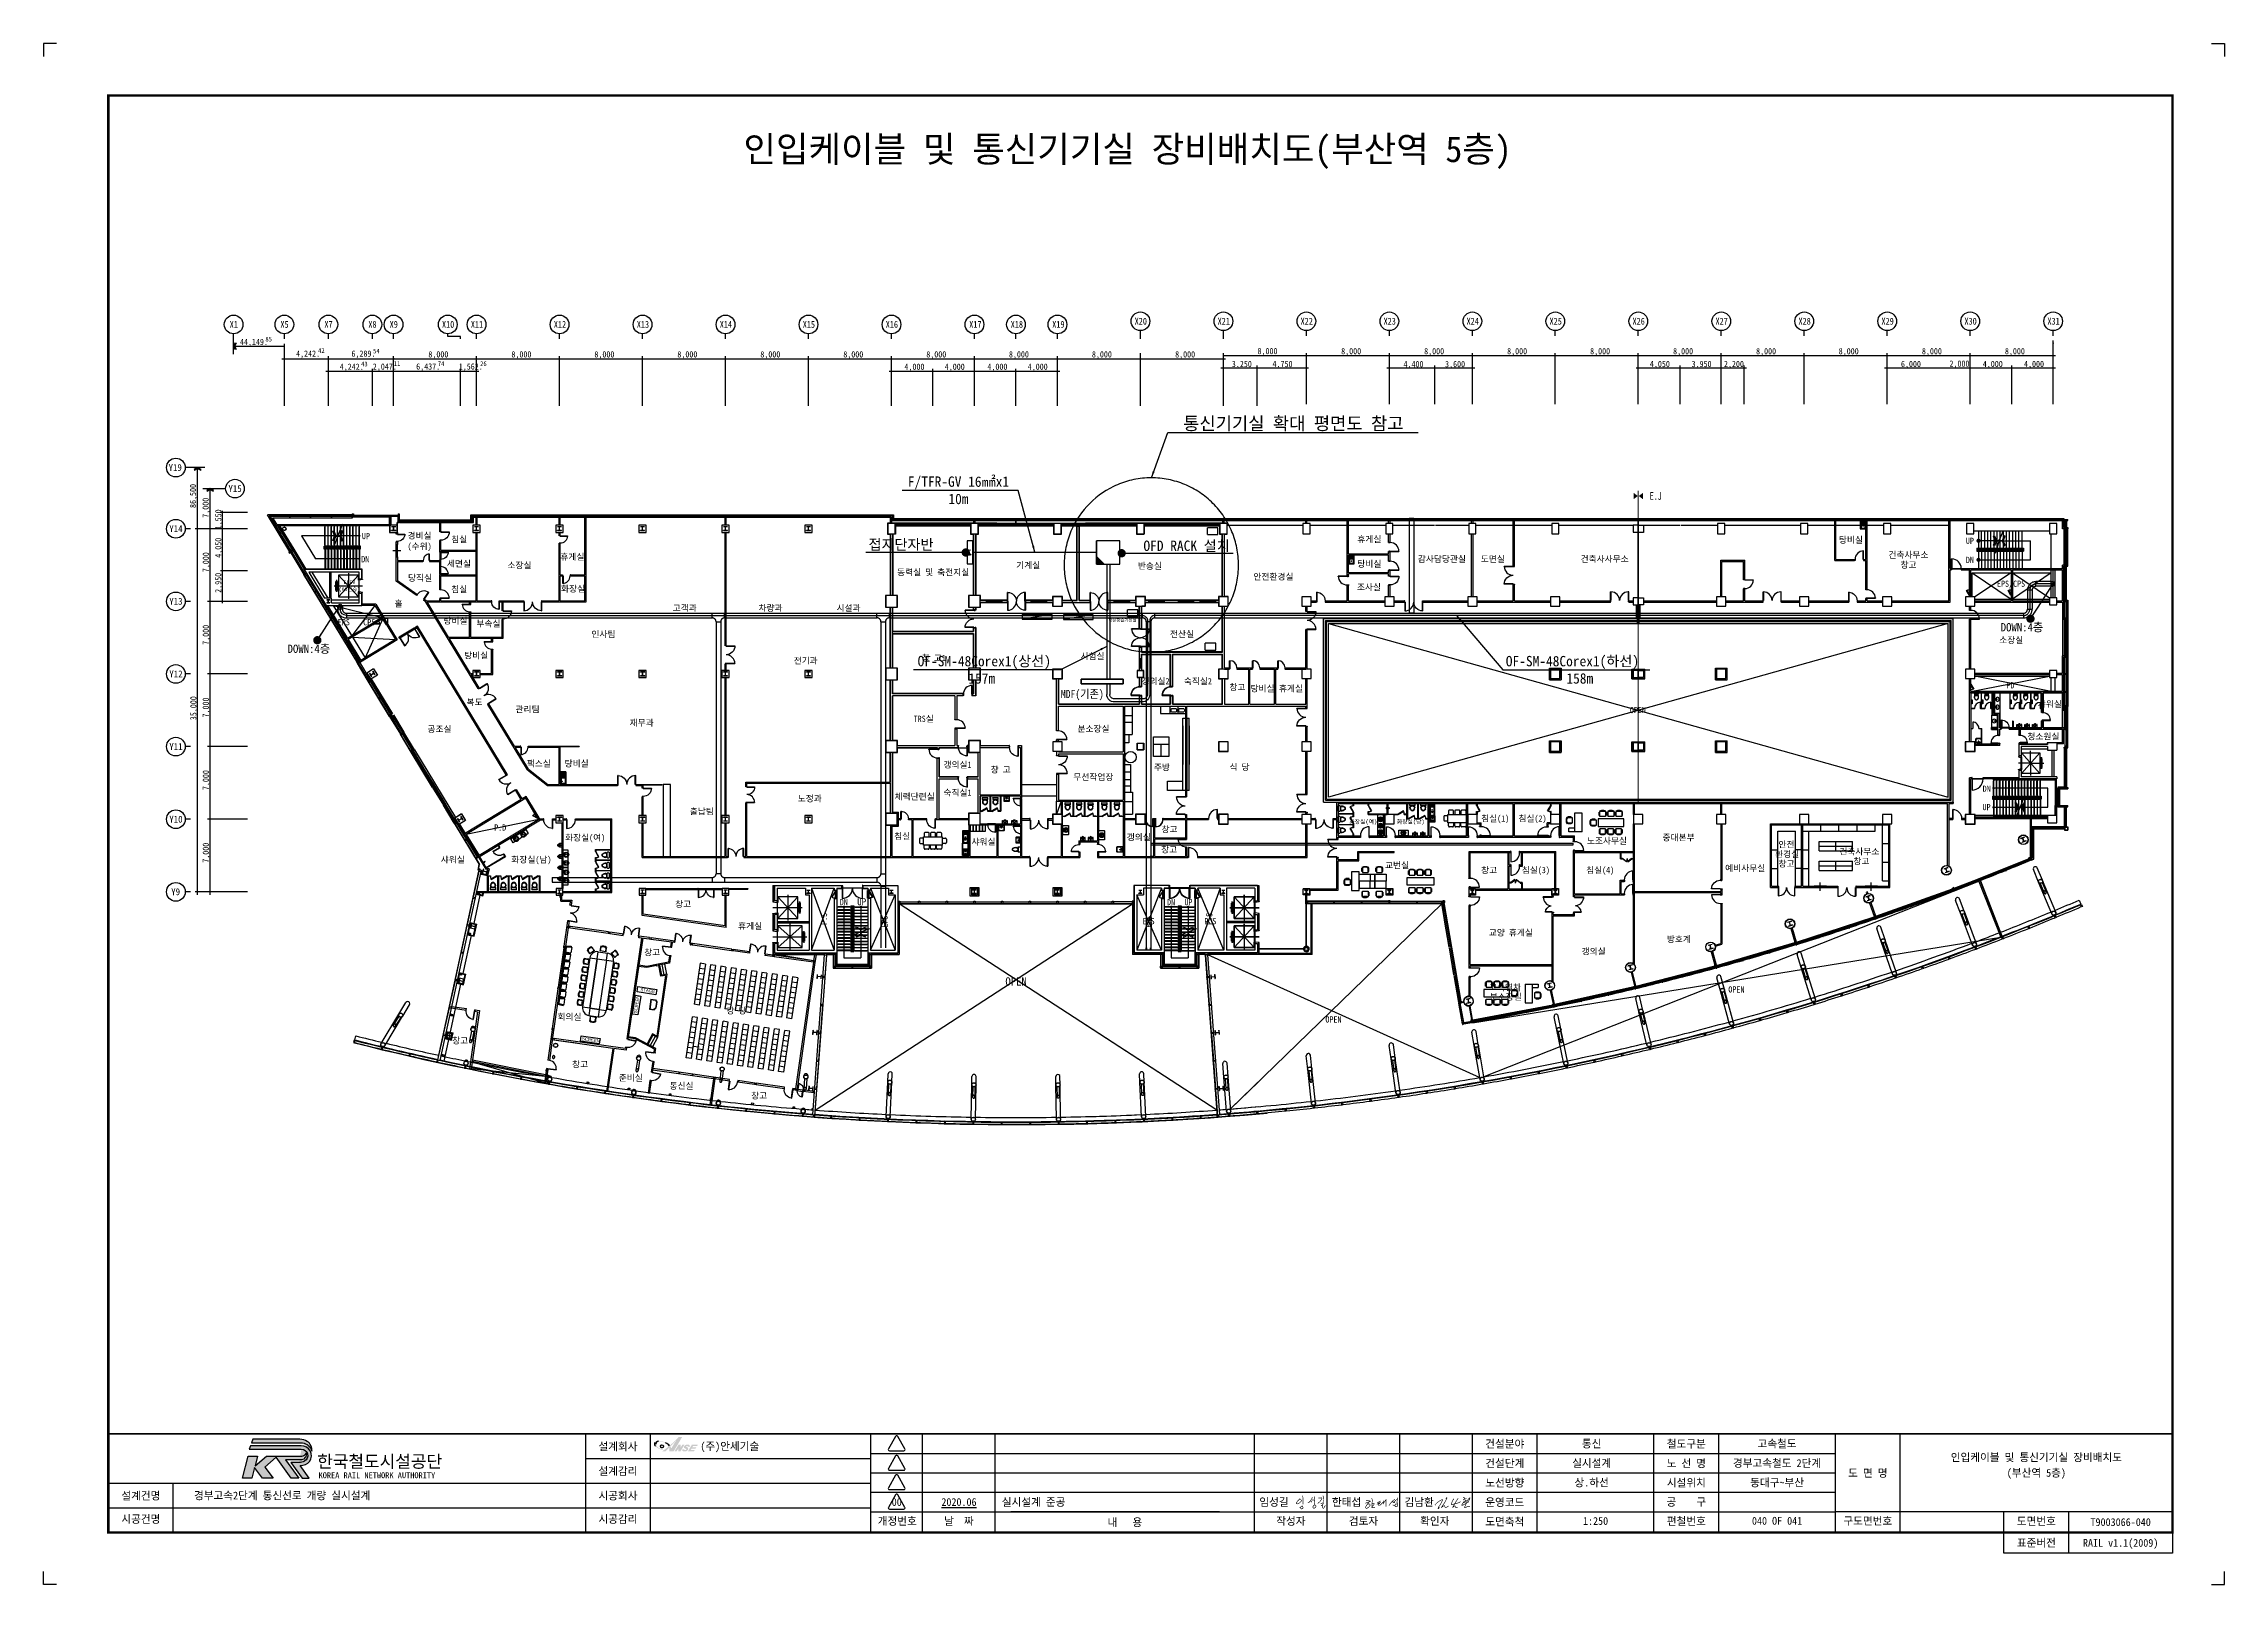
# Paper-space layout '부산역-1' of a CAD drawing. Header units: millimetres. Extents: x 0 to 841, y 0 to 594.
# The model-space entities are those that its viewports show. They can reach past a viewport. Long polylines and large blocks are cut down to what shows.
import ezdxf
from ezdxf.enums import TextEntityAlignment as Align

# ---------------------------------------------------------------- set-up
doc = ezdxf.new("R2010")
doc.units = ezdxf.units.MM
for name, pattern in [('CONT', [2, 0, -2]), ('HIDDEN', [0.375, 0.25, -0.125]), ('HIDDEN2', [0.1875, 0.125, -0.0625]), ('HIDDENX2', [4, 2, -2])]:
    doc.linetypes.add(name, pattern=pattern)
for name, color, linetype in [('TT-BASE', 253, 'Continuous'), ('TT-CABL', 4, 'Continuous'), ('TT-CTRL-JUNT', 4, 'Continuous'), ('TT-DIMS', 1, 'Continuous'), ('TT-GRND-MISC', 3, 'Continuous'), ('TT-LEAL', 1, 'Continuous'), ('TT-LEAT', 3, 'Continuous'), ('TT-SYMB', 2, 'Continuous'), ('TT-TEXT', 3, 'Continuous'), ('TT-TRAY', 4, 'Continuous'), ('TT-XXXX', 3, 'Continuous'), ('TX-BORD', 7, 'Continuous'), ('TZ-DIMS', 1, 'Continuous'), ('TZ-LEAL', 1, 'Continuous'), ('TZ-LEAT', 3, 'Continuous'), ('TZ-LINE', 4, 'Continuous')]:
    doc.layers.add(name, color=color, linetype=linetype)
doc.layers.add('TX-PAPR', color=2, linetype='Continuous', plot=False)
doc.styles.add('KORAIL', font='GulimChe.ttf')
doc.styles.get("Standard").update_dxf_attribs({"font": 'GulimChe.ttf'})
doc.styles.add('TB_TEXT', font='GulimChe.ttf')
doc.styles.add('TB_WBTXT', font='GulimChe.ttf')
doc.styles.add('굴림체', font='GulimChe.ttf')
doc.linetypes.add('BATTINB', pattern='A,0,-0.0025,[134,GulimChe.ttf,S=0.0025,R=0,X=-0.0025,Y=0.01],-0.005,[134,GulimChe.ttf,S=0.0025,R=180,X=0.0025,Y=0.01],-0.0025', length=0.01)
doc.dimstyles.new('D250', dxfattribs={"dimscale": 250, "dimtxt": 3, "dimasz": 2.5, "dimexe": 0.5, "dimexo": 0.5, "dimgap": 0.5, "dimtad": 1, "dimdec": 0, "dimzin": 1, "dimdsep": 46, "dimlunit": 6, "dimtxsty": 'Standard', "dimcen": 1, "dimclrd": 1, "dimclre": 1, "dimclrt": 3, "dimadec": 0, "dimazin": 0, "dimtfac": 1, "dimtdec": 0, "dimtix": 1, "dimtmove": 2, "dimatfit": 3, "dimfxl": 0, "dimtvp": 2, "dimlwd": -1, "dimlwe": -1, "dimarcsym": 0})
doc.dimstyles.new('경부선-150', dxfattribs={"dimscale": 150, "dimtxt": 3, "dimasz": 1.2, "dimexe": 1.5, "dimexo": 1.5, "dimgap": 1, "dimtad": 1, "dimdec": 0, "dimdsep": 46, "dimtxsty": '굴림체', "dimblk": 'ARCHTICK', "dimcen": 1, "dimdle": 1, "dimclrd": 256, "dimclre": 256, "dimclrt": 256, "dimaunit": 1, "dimadec": 0, "dimazin": 0, "dimtfac": 1, "dimtdec": 0, "dimtix": 1, "dimtmove": 2, "dimatfit": 3, "dimldrblk": 'DOT', "dimfxl": 0, "dimtvp": 2, "dimlwd": -1, "dimlwe": -1, "dimarcsym": 0})

psp = doc.layouts.new('부산역-1')

msp = doc.modelspace()

# ---------------------------------------------------------------- texts
at = {"layer": 'TT-BASE', "width": 0.8}
msp.add_text('E.J', height=750, dxfattribs=at).set_placement((57996, -545060))
at = {"layer": 'TT-BASE'}
for s, height, p in [('UP', 600, (-66162, -548858)), ('경비실', 600, (-61759, -548817)), ('침실', 600, (-57561, -549175)), ('휴게실', 600, (29806, -549154)), ('탕비실', 600, (76239, -549228)), ('UP', 600, (88478, -549320)), ('DN', 600, (-66225, -551093)), ('(수위)', 600, (-61759, -549844)), ('세면실', 600, (-57964, -551522)), ('휴게실', 600, (-47030, -550851)), ('감사담당관실', 600, (35645, -551064)), ('도면실', 600, (41707, -551065)), ('건축사사무소', 600, (51333, -551065)), ('건축사무소', 600, (81012, -550672)), ('DN', 600, (88478, -551157)), ('ELEV', 360, (-67926, -553182)), ('당직실', 600, (-61716, -552888)), ('소장실', 600, (-52128, -551679)), ('탕비실', 600, (29806, -551542)), ('창고', 600, (82176, -551630)), ('EPS/CPS', 600, (91475, -553449)), ('(00인승)', 360, (-68396, -553859)), ('홀', 600, (-63011, -555354)), ('침실', 600, (-57553, -553982)), ('화장실', 600, (-46967, -553937)), ('조사실', 600, (29772, -553782)), ('EPS', 600, (-68489, -557160)), ('CPS', 600, (-66038, -557160)), ('탕비실', 600, (-58298, -557018)), ('부속실', 600, (-55118, -557292)), ('고객과', 600, (-36195, -555792)), ('차량과', 600, (-27921, -555792)), ('시설과', 600, (-20400, -555792)), ('인사팀', 600, (-44036, -558317)), ('소장실', 600, (91694, -558877)), ('탕비실', 600, (-56298, -560359)), ('전기과', 600, (-24536, -560863)), ('PD', 600, (92386, -563239)), ('복도', 600, (-56080, -564863)), ('관리팀', 600, (-51346, -565554)), ('OPEN', 600, (56082, -565626)), ('샤워실', 600, (95416, -565040)), ('공조실', 600, (-59839, -567460)), ('재무과', 600, (-40346, -566851)), ('TRS실', 600, (-12967, -566466)), ('청소원실', 600, (94404, -568169)), ('팩스실', 600, (-50271, -570783)), ('탕비실', 600, (-46617, -570783)), ('무선작업장', 600, (2431, -572082)), ('주방', 600, (10201, -571146)), ('식 당', 600, (17482, -571117)), ('노정과', 600, (-24143, -574151)), ('DN', 600, (90096, -573208)), ('출납팀', 600, (-34548, -575400)), ('화장실(여)', 400, (29044, -576285)), ('화장실(남)', 400, (33617, -576285)), ('침실(1)', 600, (41746, -576077)), ('침실(2)', 600, (45337, -576077)), ('UP', 600, (90083, -574980)), ('P.D', 600, (-53408, -576948)), ('화장실(여)', 600, (-46573, -577925)), ('갱의실', 600, (7569, -577886)), ('갱의실', 600, (7579, -577886)), ('창고', 600, (10930, -577122)), ('노조사무실', 600, (51943, -578232)), ('중대본부', 600, (59228, -577913)), ('안전', 600, (70411, -578589)), ('샤워실', 600, (-58566, -580041)), ('화장실(남)', 600, (-51757, -580041)), ('창고', 600, (10891, -579072)), ('교번실', 600, (32475, -580584)), ('예비사무실', 600, (65273, -580866)), ('환경실', 600, (70090, -579521)), ('창고', 600, (70411, -580441)), ('건축사무소', 600, (76277, -579263)), ('창고', 600, (77636, -580195)), ('창고', 600, (41743, -581058)), ('침실(3)', 600, (45662, -581051)), ('침실(4)', 600, (51862, -581051)), ('창고', 600, (-35960, -584320)), ('DN', 600, (-20089, -584141)), ('UP', 675, (-18415, -584136)), ('DN', 600, (11461, -584141)), ('DN', 600, (11461, -584141)), ('UP', 600, (13135, -584136)), ('UP', 600, (13135, -584136)), ('휴게실', 600, (-29899, -586442)), ('EPS', 600, (9103, -585973)), ('P.S', 600, (15050, -585973)), ('교양 휴게실', 600, (42485, -587083)), ('창고', 600, (-38944, -588983)), ('갱의실', 600, (51429, -588890)), ('방호계', 600, (59654, -587709)), ('OPEN', 800, (-4124, -591884)), ('고속열차 ', 600, (42502, -592356)), ('분소장실', 600, (42564, -593263)), ('OPEN', 600, (65577, -592551)), ('회의실', 600, (-47313, -595195)), ('강 당', 600, (-31015, -594602)), ('OPEN', 600, (26731, -595446)), ('창고', 600, (-57462, -597484)), ('창고', 600, (-45895, -599767)), ('준비실', 600, (-41396, -601078)), ('통신실', 600, (-36507, -601843)), ('창고', 600, (-28638, -602794))]:
    msp.add_text(s, height=height, dxfattribs=at).set_placement(p)
for s, height, p in [('동력실 및 축전지실', 600, (-11085, -552030)), ('기계실', 600, (-1925, -551355)), ('반송실', 600, (9813, -551415)), ('안전환경실', 600, (21716, -552456)), (' 항온항습기신설', 300, (7047, -556661)), (' 전산실', 600, (12711, -557981)), ('창 고1', 600, (-11011, -560287)), ('시험실', 600, (4282, -560116)), ('갱의실2', 600, (10347, -562534)), ('갱의실2', 600, (10347, -562534)), ('숙직실2', 600, (14434, -562534)), ('숙직실2', 600, (14434, -562534)), ('창고', 600, (18247, -563108)), ('탕비실', 600, (20668, -563233)), ('휴게실', 600, (23413, -563233)), ('분소장실', 600, (4374, -567114)), ('갱의실1', 600, (-8741, -570583)), ('창 고', 600, (-4578, -571052)), ('체력단련실', 600, (-12871, -573653)), ('숙직실1', 600, (-8741, -573275)), ('침실', 600, (-14075, -577457)), ('샤워실', 600, (-6236, -578002))]:
    msp.add_text(s, height=height, dxfattribs=at).set_placement(p, align=Align.MIDDLE)
for s, p in [('P.S', (-21312, -586043)), ('EPS', (-15478, -586301)), ('EPS', (10002, -586301)), ('P.S', (15836, -586043))]:
    msp.add_text(s, height=600, rotation=90, dxfattribs=at).set_placement(p)
at = {"layer": 'TT-BASE', "char_height": 300, "width": 1792216.3, "attachment_point": 1}
for s, insert, rotation in [('{\\f새굴림|b0|i0|c129|p18;STAGE}', (-39279, -592107), 351.58737), ('{\\f새굴림|b0|i0|c129|p18;SCREEN}', (-39942, -594532), 82), ('{\\f새굴림|b0|i0|c129|p18;SCREEN}', (-44917, -596841), 352)]:
    msp.add_mtext(s, dxfattribs=dict(at, insert=insert, rotation=rotation))
at = {"layer": 'TT-DIMS', "width": 0.9}
for s, height, p in [('44,149.', 600, (-77920, -530144)), ('85', 450, (-75467, -529803)), ('4,242.', 600, (-72508, -531273)), ('42', 450, (-70385, -530906)), ('6,289.', 600, (-67170, -531273)), ('43', 450, (-66237, -532197)), ('2,047.', 600, (-65108, -532523)), ('54', 450, (-65087, -530951)), ('11', 450, (-63084, -532162)), ('6,437.', 600, (-60928, -532511)), ('8,000', 600, (-59756, -531344)), ('74', 450, (-58843, -532162)), ('1,562.', 600, (-56826, -532511)), ('26', 450, (-54766, -532168)), ('8,000', 600, (-51750, -531344)), ('8,000', 600, (-43750, -531344)), ('8,000', 600, (-35750, -531344)), ('8,000', 600, (-27750, -531344)), ('8,000', 600, (-19750, -531344)), ('8,000', 600, (-11750, -531344)), ('8,000', 600, (-3782, -531344)), ('8,000', 600, (4218, -531344)), ('8,000', 600, (12240, -531344)), ('3,250', 600, (17709, -532272)), ('8,000', 600, (20183, -531023)), ('4,750', 600, (21633, -532272)), ('8,000', 600, (28250, -531038)), ('4,400', 600, (34262, -532282)), ('8,000', 600, (36250, -531038)), ('3,600', 600, (38266, -532282)), ('8,000', 600, (44250, -531038)), ('8,000', 600, (52250, -531038)), ('4,050', 600, (58014, -532272)), ('8,000', 600, (60250, -531038)), ('3,950', 600, (62035, -532272)), ('2,200', 600, (65153, -532272)), ('8,000', 600, (68250, -531038)), ('8,000', 600, (76218, -531038)), ('6,000', 600, (82220, -532272)), ('8,000', 600, (84240, -531038)), ('2,000', 600, (86898, -532237)), ('4,000', 600, (90107, -532270)), ('8,000', 600, (92240, -531038)), ('4,000', 600, (94084, -532270)), ('4,242.', 600, (-68300, -532534)), ('4,000', 600, (-13861, -532537)), ('4,000', 600, (-9973, -532537)), ('4,000', 600, (-5861, -532537)), ('4,000', 600, (-1973, -532537))]:
    msp.add_text(s, height=height, dxfattribs=at).set_placement(p)
for s, p in [('86,500', (-82153, -545851)), ('7,000', (-80935, -546795)), ('1,550', (-79717, -547910)), ('7,000', (-80917, -552042)), ('4,050', (-79717, -550650)), ('2,950', (-79717, -554030)), ('7,000', (-80917, -559042)), ('35,000', (-82117, -566304)), ('7,000', (-80917, -566042)), ('7,000', (-80917, -573042)), ('7,000', (-80917, -580042))]:
    msp.add_text(s, height=600, rotation=90, dxfattribs=at).set_placement(p)
at = {"layer": 'TT-LEAT', "width": 0.8}
for s, p in [('X20', (8341, -528179)), ('X21', (16341, -528179)), ('X22', (24341, -528179)), ('X23', (32341, -528179)), ('X24', (40341, -528179)), ('X25', (48341, -528179)), ('X26', (56341, -528179)), ('X27', (64341, -528179)), ('X28', (72341, -528179)), ('X29', (80341, -528179)), ('X30', (88341, -528179)), ('X31', (96341, -528179)), ('X1', (-78908, -528485)), ('X5', (-74017, -528485)), ('X7', (-69775, -528485)), ('X8', (-65538, -528485)), ('X9', (-63487, -528485)), ('X10', (-58441, -528485)), ('X11', (-55659, -528485)), ('X12', (-47659, -528485)), ('X13', (-39659, -528485)), ('X14', (-31659, -528485)), ('X15', (-23659, -528485)), ('X16', (-15659, -528485)), ('X17', (-7609, -528485)), ('X18', (-3609, -528485)), ('X19', (391, -528485))]:
    msp.add_text(s, height=660, dxfattribs=at).set_placement(p)
at = {"layer": 'TT-LEAT'}
for s, p in [('Y19', (-84802, -542280)), ('Y15', (-79029, -544308)), ('Y14', (-84729, -548172)), ('Y13', (-84729, -555172)), ('Y12', (-84729, -562172)), ('Y11', (-84729, -569172)), ('Y10', (-84729, -576172)), ('Y9', (-84545, -583172))]:
    msp.add_text(s, height=660, dxfattribs=at).set_placement(p)
at = {"layer": 'TT-LEAT', "linetype": 'BATTINB'}
for s, p in [('F/TFR-GV 16㎟x1', (-13530, -543311)), ('접지단자반', (-17324, -549372)), ('OFD RACK 설치', (9186, -549492)), ('OF-SM-48Corex1(상선)', (-12583, -560612)), ('OF-SM-48Corex1(하선)', (44122, -560612))]:
    msp.add_text(s, height=1000, dxfattribs=at).set_placement(p, align=Align.MIDDLE_LEFT)
for s, p in [('10m', (-8647, -544978)), ('157m', (-6402, -562278)), ('158m', (51256, -562278))]:
    msp.add_text(s, height=1000, dxfattribs=at).set_placement(p, align=Align.MIDDLE_CENTER)
at = {"layer": 'TT-TEXT', "linetype": 'BATTINB'}
for p in [(91838, -557745), (-73325, -559820)]:
    msp.add_text('DOWN:4층', height=800, dxfattribs=at).set_placement(p)
at = {"layer": 'TT-TEXT', "linetype": 'CONT', "width": 0.9}
msp.add_text('MDF(기존)', height=800, dxfattribs=at).set_placement((3293, -563822), align=Align.MIDDLE)
at = {"layer": 'TZ-LEAT', "insert": (13015, -538458), "char_height": 1250, "attachment_point": 7}
msp.add_mtext('통신기기실 확대 평면도 참고', dxfattribs=at)

# ---------------------------------------------------------------- blocks, each defined once
blk = doc.blocks.new('CXGLOGO-UNIT-KRNA-COLOR')
h = blk.add_hatch(color=166)
edge = h.paths.add_edge_path()
edge.add_arc((15.3, 4.2), 10, 59.195, 87.6904)
edge.add_line((15.7, 14.2), (-14.6, 14.2))
edge.add_line((-14.6, 14.2), (-15.4, 11.9))
edge.add_line((-15.4, 11.9), (17.3, 11.9))
edge.add_arc((16.4, 4.8), 7.13, 14.4338, 82.8523, ccw=False)
edge.add_arc((17.2, 7.5), 6.18, 351.2788, 418.625)
h = blk.add_hatch(color=166)
edge = h.paths.add_edge_path()
edge.add_line((-17.6, 3.4), (-11.6, 3.4))
edge.add_line((-11.6, 3.4), (-13.1, -2.8))
edge.add_line((-13.1, -2.8), (-5.8, 3.4))
edge.add_line((-5.8, 3.4), (16.9, 3.4))
edge.add_arc((16.5, 6.7), 3.37, 277.1672, 339.2536)
edge.add_arc((16.5, 4.5), 3.37, -86.0611, 17.644, ccw=False)
edge.add_line((16.7, 1.1), (6.4, 1.1))
edge.add_line((6.4, 1.1), (15, -10.7))
edge.add_line((15, -10.7), (10.1, -10.7))
edge.add_line((10.1, -10.7), (0.4, 2.7))
edge.add_line((0.4, 2.7), (-6.9, -3.7))
edge.add_line((-6.9, -3.7), (-1.4, -10.8))
edge.add_line((-1.4, -10.8), (-8.3, -10.8))
edge.add_line((-8.3, -10.8), (-13.5, -4))
edge.add_line((-13.5, -4), (-15.1, -10.8))
edge.add_line((-15.1, -10.8), (-21.2, -10.8))
edge.add_line((-21.2, -10.8), (-17.6, 3.4))
h = blk.add_hatch(color=46)
edge = h.paths.add_edge_path()
edge.add_arc((15.4, 5.5), 6.16, 269.178, 301.5498, ccw=False)
edge.add_line((15.3, -0.7), (9.8, -0.7))
edge.add_line((9.8, -0.7), (17.2, -10.8))
edge.add_line((17.2, -10.8), (21.7, -10.8))
edge.add_line((21.7, -10.8), (15.9, -2.7))
edge.add_arc((15.5, 6.1), 8.86, 272.286, 317.0312)
edge.add_arc((16.8, 3.7), 6.34, 325.2805, 452.1314)
edge.add_line((16.5, 10), (-16, 10))
edge.add_line((-16, 10), (-16.8, 7.8))
edge.add_line((-16.8, 7.8), (16.6, 7.8))
edge.add_arc((16.8, 3.8), 3.99, -62.7193, 92.2922, ccw=False)
at = {"color": 166}
for points in [[(20.4, 12.8, 0.12498), (15.7, 14.2), (-14.6, 14.2), (-15.4, 11.9), (17.3, 11.9, -0.307728), (23.3, 6.6, 0.302614)], [(-17.6, 3.4), (-11.6, 3.4), (-13.1, -2.8), (-5.8, 3.4), (16.9, 3.4, 0.27773), (19.7, 5.5, -0.486141), (16.7, 1.1), (6.4, 1.1), (15, -10.7), (10.1, -10.7), (0.4, 2.7), (-6.9, -3.7), (-1.4, -10.8), (-8.3, -10.8), (-13.5, -4), (-15.1, -10.8), (-21.2, -10.8)]]:
    blk.add_lwpolyline(points, format="xyb", close=True, dxfattribs=at)
at = {"color": 46}
blk.add_lwpolyline([(18.6, 0.2, -0.142195), (15.3, -0.7), (9.8, -0.7), (17.2, -10.8), (21.7, -10.8), (15.9, -2.7, 0.197757), (22, 0.1, 0.61792), (16.5, 10), (-16, 10), (-16.8, 7.8), (16.6, 7.8, -0.802668)], format="xyb", close=True, dxfattribs=at)
blk = doc.blocks.new('CXGLOGO-KRNA-COLOR')
blk.add_blockref('CXGLOGO-UNIT-KRNA-COLOR', (0, 0))
at = {"color": 166, "style": 'KORAIL'}
for s, height, p in [('한국철도시설공단', 8, (26.8, -4)), ('KOREA RAIL NETWORK AUTHORITY', 3.75, (27.7, -10.8))]:
    blk.add_text(s, height=height, dxfattribs=at).set_placement(p)
blk = doc.blocks.new('TXBLKA1-KRNAH')
at = {"layer": 'TX-BORD'}
h = blk.add_hatch(color=5, dxfattribs=at)
h.paths.add_polyline_path([(241.41, 53.44, 0.096425), (239.85, 54.59, 0.1233), (237.07, 55.37, 0.107959), (236.18, 55.25, 0.147974), (235.63, 54.71, 0.146771), (235.6, 53.86, 0.166867), (235.92, 53.32, 0.084002), (237.3, 52.29, 0.125004), (238.6, 51.98, 0.324316), (238.9, 52.16, 0.181232), (238.8, 52.77, -0.176206), (238.41, 52.66, -0.165955), (238.43, 52.37, -0.236091), (238.11, 52.27, -0.163197), (237.2, 52.6, -0.211159), (236.11, 54.03, -0.492063), (237.15, 55.14, -0.264032), (241.01, 53.12, -0.023302), (238.51, 51.28), (239.75, 51.28, 0.034752), (241.24, 52.65, -0.038457), (241.29, 51.28), (242.97, 51.28), (246.25, 56.8), (244.88, 56.8, -0.036327)])
h.paths.add_polyline_path([(242.08, 52.46), (241.66, 53.16, 0.03885), (244.06, 55.69)], flags=16)
h = blk.add_hatch(color=3, dxfattribs=at)
h.paths.add_polyline_path([(244.79, 51.28), (245.61, 51.28), (247.14, 53.85), (246.32, 53.85), (245.64, 52.71), (245.64, 53.85), (244.83, 53.85), (243.3, 51.28), (244.11, 51.28), (244.79, 52.43)])
h.paths.add_polyline_path([(247.73, 51.85, -0.206701), (247.2, 51.81, -0.316027), (247.06, 51.95, -0.031225), (247.06, 52.07), (246.36, 52.07, 0.483426), (246.52, 51.35, 0.203838), (248.04, 51.43, 0.079762), (248.43, 51.8, 0.172378), (248.58, 52.3, 0.221594), (248.3, 52.81, 0.038449), (247.87, 53.02, -0.563174), (247.89, 53.34, -0.276773), (248.29, 53.37, -0.312628), (248.42, 53.08), (249.21, 53.08, 0.143901), (249.17, 53.48, 0.169249), (248.83, 53.82, 0.119216), (248.04, 53.89, 0.167621), (247.24, 53.47, 0.258991), (246.94, 52.74, 0.208246), (247.3, 52.44, -0.022645), (247.74, 52.2, -0.588103)])
h.paths.add_polyline_path([(249.56, 51.83), (249.82, 52.27), (251.36, 52.27), (251.72, 52.86), (250.18, 52.86), (250.44, 53.3), (251.98, 53.3), (252.31, 53.85), (250, 53.85), (248.47, 51.28), (250.78, 51.28), (251.1, 51.83)])
h.paths.add_polyline_path([(239.05, 53.25, 1), (237.87, 53.25, 1)])
at = {"layer": 'DEFPOINTS', "color": 1}
blk.add_line((836, 594), (841, 594), dxfattribs=at)
for points in [[(5, 594), (0, 594), (0, 589)], [(836, 594), (841, 594), (841, 589)], [(5, 0), (0, 0), (0, 5)], [(836, 0), (841, 0), (841, 5)]]:
    blk.add_lwpolyline(points, dxfattribs=at)
at = {"layer": 'TX-BORD'}
for p, q in [((234, 20), (234, 58)), ((319, 50.5), (549.5, 50.5)), ((339, 20), (339, 58)), ((367, 20), (367, 58)), ((467, 20), (467, 58)), ((495, 20), (495, 58)), ((523, 20), (523, 58)), ((549.5, 50.5), (691, 50.5)), ((576, 20), (576, 58)), ((621, 20), (621, 58)), ((646, 20), (646, 58)), ((716, 20), (716, 58)), ((209, 48.5), (319, 48.5)), ((319, 43), (549.5, 43)), ((549.5, 43), (691, 43)), ((25, 39), (319, 39)), ((50, 20), (50, 39)), ((319, 35.5), (549.5, 35.5)), ((549.5, 35.5), (691, 35.5)), ((25, 29.5), (319, 29.5)), ((319, 28), (691, 28)), ((453.5, 28), (373, 28)), ((821, 28), (691, 28)), ((756, 20), (756, 28)), ((781, 12), (781, 28))]:
    blk.add_line(p, q, dxfattribs=at)
at = {"layer": 'TX-BORD', "const_width": 1}
blk.add_lwpolyline([(821, 20), (25, 20), (25, 574), (821, 574)], close=True, dxfattribs=at)
at = {"layer": 'TX-BORD'}
for points, const_width in [([(25, 58), (821, 58)], 0.5), ([(209, 20), (209, 58)], 0.5), ([(209, 20), (209, 58)], 0.5), ([(319, 20), (319, 58)], 0.5), ([(551, 20), (551, 58)], 0.5), ([(691, 20), (691, 58)], 0.5), ([(489.16, 32.47), (490.23, 32.6)], 0.24), ([(510.02, 32.43), (511.22, 32.3), (511.29, 32.17), (511.29, 31.91), (509.68, 31.25), (511.29, 31.91), (511.93, 32.15), (511.29, 31.91), (510.45, 30.87), (510.06, 30.25), (509.86, 29.88), (509.82, 29.64), (509.85, 29.48), (509.94, 29.38), (510.07, 29.35), (510.38, 29.36), (511.09, 29.84), (511.32, 30.09), (511.53, 30.37), (511.52, 30.66), (511.47, 30.83), (511.33, 30.95), (511.02, 30.99), (510.45, 30.87)], 0.24), ([(511.96, 33.12), (512.32, 32.9), (512.39, 32.4), (512.31, 31.14), (512.21, 29.77), (512.24, 29.56), (512.39, 29.52), (512.61, 29.55), (512.95, 29.62), (513.48, 29.76)], 0.24), ([(512.31, 31.14), (512.99, 31.2), (513.13, 31.16), (513.03, 30.78), (512.21, 29.77)], 0.24), ([(514.32, 31.57), (514.59, 31.64), (515.5, 32.11), (514.59, 31.64), (514.69, 31.19), (514.15, 30.85), (514.69, 31.19), (515.47, 31.61), (514.75, 30.62), (514.93, 30.41), (515.2, 30.4), (515.62, 30.7), (516.67, 31.8), (516.69, 32.23), (516.67, 31.8), (516.66, 31.21), (517.64, 32.57), (517.67, 29.98)], 0.24), ([(521.05, 32.83), (519.79, 31.7), (518.83, 30.43), (519.79, 31.7), (520.42, 32.27), (520.32, 31.82), (520.41, 31.55), (520.64, 31.46), (521, 31.65), (520.94, 31.92), (522.01, 32.93), (522.02, 33.4), (522.01, 32.93), (521.99, 31.92), (521.99, 31.59), (521.7, 31.85), (521.99, 31.59), (522.08, 31.07), (522.06, 30.3), (521.97, 30), (521.58, 29.93), (521.29, 29.99), (521.13, 30.2), (521.17, 30.65), (521.36, 30.97), (521.77, 31.01), (522.08, 31)], 0.24), ([(521.15, 30.43), (520.87, 30.43), (520.47, 30.53), (520.28, 30.68)], 0.24)]:
    blk.add_lwpolyline(points, dxfattribs=dict(at, const_width=const_width))
for points in [[(328.58, 57.05), (325.78, 52.19, 0.57735), (326.17, 51.52), (331.78, 51.52, 0.57735), (332.17, 52.19), (329.36, 57.05, 0.57735)], [(328.58, 49.55), (325.78, 44.69, 0.57735), (326.17, 44.02), (331.78, 44.02, 0.57735), (332.17, 44.69), (329.36, 49.55, 0.57735)], [(328.58, 42.05), (325.78, 37.19, 0.57735), (326.17, 36.52), (331.78, 36.52, 0.57735), (332.17, 37.19), (329.36, 42.05, 0.57735)], [(328.58, 34.55), (325.78, 29.69, 0.57735), (326.17, 29.02), (331.78, 29.02, 0.57735), (332.17, 29.69), (329.36, 34.55, 0.57735)]]:
    blk.add_lwpolyline(points, format="xyb", close=True, dxfattribs=at)
at = {"layer": 'TX-BORD', "const_width": 0.24}
for points in [[(485.57, 34.24, -0.031521), (485.64, 32.12, 0.015452), (485.64, 30.85, 0.488947)], [(489.3, 33.6, -0.116912), (488.11, 31.72, -0.245276), (487.54, 31.55, -2.571837)], [(490.15, 33.87, -0.089273), (490.12, 31.67, 0.068943), (490.06, 30.69, 0.261353)], [(493.32, 34.22, -0.102288), (493.6, 33.42, -0.080289), (493.6, 33.07, 0.066761), (493.58, 32.62, -0.06278), (493.53, 31.56, 8.85417)], [(547.43, 33.59, -0.145348), (547.88, 33.43, -0.307225), (547.95, 33.23, -0.212679), (547.38, 32.49, -0.113681), (548.62, 33.04, -0.266507), (548.74, 33, -3.538723)], [(484.54, 33.09, 0.071134), (483.15, 31.48, 0.394214), (483.21, 31.1, 0.224261), (483.52, 31.04, 0.193438), (484.97, 32.08, 0.544983), (484.67, 32.72, 0.066146), (484.03, 32.72, 27.196208)], [(484.41, 29.84, 0.02121), (484.98, 29.12, 0.409369), (485.14, 29.11, -0.211811), (485.49, 29.21, 0.416377), (485.62, 29.3, 0.123643), (485.54, 30.12, 0.523631), (485.28, 30.19, -0.072983), (484.51, 29.7, 0.005941)], [(488.57, 32.27, -0.142438), (489.07, 31.68, 5.949847)], [(490.05, 30.54, 0.235154), (489.49, 29.9, 0.345857), (489.7, 29.41, 0.306746), (490.2, 29.45, 0.103095), (490.63, 29.98, 0.395571), (490.49, 30.5, 0.242915), (490.05, 30.54, 6.064713)], [(491.55, 33.36, 0.139976), (491.83, 33.26, 0.096355), (492.64, 33.37, -0.240321), (492.85, 33.34, -0.353191), (492.93, 33.05, -0.157335), (491.33, 31.22, -6.381378)], [(492.46, 31.11), (493.22, 31.4, -0.375176), (493.45, 31.31, -0.266244), (493.45, 31.13, -0.042219), (493.07, 30.6, -0.159939), (492.63, 30.34, -0.171647), (493.2, 30.37, -0.458058), (493.29, 30.17, 0.159326), (493.23, 29.58, 0.227707), (493.39, 29.37, 0.407988), (493.73, 29.47, -0.001483), (493.89, 29.78, 0.004186), (494.14, 30.24, -0.100484), (494.33, 30.47, -0.346277)], [(536.7, 30.48, -0.382901), (536.65, 30.71, -0.12512), (539.4, 32.69, -0.474239), (539.59, 32.59, -0.046113), (537.92, 29.73, 0.151113), (537.77, 29.29, 0.58991), (537.88, 29.22, 0.096338), (538.33, 29.72, 2.196927)], [(540.73, 33.09, -0.071383), (541.05, 33.41, -0.346917), (541.16, 33.41, -0.258278), (541.18, 33.35, -0.079918), (541.06, 32.96, -0.048596), (539.06, 29.69, 0.947427), (539.13, 29.64, -0.022437), (540.04, 30.36, -0.344585), (540.2, 30.35, -0.12284), (540.25, 30.29, 0.011347), (540.43, 29.85, 0.194638), (540.6, 29.69, 0.189435), (540.9, 29.69, 0.009404), (541.84, 30.24, 3.287276)], [(543.84, 33.07, 0.030212), (542.85, 31.06, 0.575113), (543.08, 30.76, 0.043168), (545.96, 31.58, 0.237594), (546.32, 31.98, 1.260425)], [(545.61, 33.11, 0.150889), (545.13, 32.65, 0.025288), (543.37, 29.61), (544.07, 30.23, -0.448359), (544.33, 30.16, 0.073819), (544.59, 29.67, 0.359456), (544.94, 29.59, 0.031982), (545.26, 29.77, 3.102048)], [(547.6, 31.85, 0.23976), (547.57, 31.5, 0.345796), (547.69, 31.43, 0.195352), (548.64, 32.18, 0.393888), (548.6, 32.35, 0.293784), (548.35, 32.35, 0.099623), (547.44, 31.43, 0.02205), (546.93, 30.69, 0.380988), (546.98, 30.44, 0.18866), (547.1, 30.41), (549.22, 31.59, 0.122154), (549.44, 31.8), (550.04, 33.22, 0.396041), (549.99, 33.36, 0.224142), (549.88, 33.36, 0.078358), (549.02, 32.08), (547.95, 29.67, 0.444285), (547.97, 29.61), (548.29, 29.6, 0.179185), (548.5, 29.67), (549.15, 30.07, -0.135616), (549.34, 30.12), (550.04, 30.11)]]:
    blk.add_lwpolyline(points, format="xyb", dxfattribs=at)
at = {"layer": 'TX-BORD'}
blk.add_lwpolyline([(821, 20), (821, 12), (756, 12), (756, 20)], close=True, dxfattribs=at)
at = {"layer": 'TX-BORD', "color": 3}
blk.add_circle((238.46, 53.25), 0.594, dxfattribs=at)
at = {"layer": 'TX-BORD', "color": 5}
for centre, radius, start, end in [((237.04, 54.23), 1.49, 161.17216, 194.57108), ((236.55, 54.06), 0.967, 192.10036, 229.99429), ((237.06, 54.19), 0.96, 84.64387, 189.44431), ((237.68, 50.02), 5.06, 42.58477, 64.6157)]:
    blk.add_arc(centre, radius, start, end, dxfattribs=at)
at = {"layer": 'TX-BORD', "xscale": 0.6, "yscale": 0.6}
blk.add_blockref('CXGLOGO-KRNA-COLOR', (89.41, 47.41), dxfattribs=at)
at = {"layer": 'TX-BORD', "style": 'TB_TEXT'}
for s, p in [('설계회사', (221.5, 53.25)), ('건설분야', (563.5, 54.25)), ('철도구분', (633.5, 54.25)), ('설계감리', (221.5, 43.75)), ('건설단계', (563.5, 46.75)), ('노 선 명', (633.5, 46.75)), ('도 면 명', (703.5, 43)), ('설계건명', (37.5, 34.25)), ('시공회사', (221.5, 34.25)), ('노선방향', (563.5, 39.25)), ('시설위치', (633.5, 39.25)), ('시공건명', (37.5, 25.25)), ('시공감리', (221.5, 25.25)), ('개정번호', (329.21, 24.5)), ('날  짜', (353, 24.5)), ('내   용', (417, 24)), ('작성자', (481, 24.5)), ('검토자', (509, 24.5)), ('확인자', (536.5, 24.5)), ('운영코드', (563.5, 31.75)), ('도면축척', (563.5, 24.25)), ('공    구', (633.5, 31.75)), ('편철번호', (633.5, 24.5)), ('구도면번호', (703.5, 24.51)), ('도면번호', (768.5, 24.51))]:
    blk.add_text(s, height=3, dxfattribs=at).set_placement(p, align=Align.MIDDLE)
blk.add_text('표준버전', height=3, dxfattribs=at).set_placement((768.5, 16), align=Align.MIDDLE_CENTER)
at = {"layer": 'TX-BORD', "style": 'TB_TEXT', "flags": 1}
blk.add_attdef('TD_CLASSCODE', text='', height=3, dxfattribs=at).set_placement((25, 577.54), align=Align.MIDDLE_LEFT)
at = {"layer": 'TX-BORD'}
for tag, height, style, p in [('TB_MTITIL', 10, 'TB_WBTXT', (418, 553.33)), ('TB_STITL', 7, 'TB_WBTXT', (418, 538.33)), ('TR_RNUM4', 3, 'TB_TEXT', (329, 54.25)), ('TR_RDAT4', 3, 'TB_TEXT', (353, 54.25)), ('TD_FIELD', 3, 'TB_TEXT', (597, 54.25)), ('TD_RLCLASS', 3, 'TB_TEXT', (668.5, 54.25)), ('TD_DNAME_TOP', 3, 'TB_TEXT', (768.5, 48.98)), ('TR_RNUM3', 3, 'TB_TEXT', (329, 46.75)), ('TR_RDAT3', 3, 'TB_TEXT', (353, 46.75)), ('TD_CSTEP', 3, 'TB_TEXT', (597, 46.75)), ('TD_RLNAME', 3, 'TB_TEXT', (668.5, 46.75)), ('TD_DNAME_MAIN', 3, 'TB_TEXT', (768.5, 43)), ('TR_RNUM2', 3, 'TB_TEXT', (329, 39.25)), ('TR_RDAT2', 3, 'TB_TEXT', (353, 39.25)), ('TD_DIRCODE', 3, 'TB_TEXT', (597, 39.25)), ('TD_RLSECT', 3, 'TB_TEXT', (668.5, 39.25)), ('TD_DNAME_BOT', 3, 'TB_TEXT', (768.5, 36.98)), ('TR_RNUM1', 3, 'TB_TEXT', (329, 31.75)), ('TR_RDAT1', 3, 'TB_TEXT', (353, 31.75)), ('TD_SYSCODE', 3, 'TB_TEXT', (597, 31.75)), ('SCALE', 3, 'TB_TEXT', (598.5, 24.45)), ('TD_CSECT', 3, 'TB_TEXT', (668.5, 31.75)), ('TD_DWGNO', 3, 'TB_TEXT', (668.5, 24.5)), ('TD_DWGCODE_PREV', 3, 'TB_TEXT', (736, 24)), ('TD_DWGCODE', 3, 'TB_TEXT', (801, 24)), ('TD_VERSION', 3, 'TB_TEXT', (801, 16))]:
    blk.add_attdef(tag, text='', height=height, dxfattribs=dict(at, style=style)).set_placement(p, align=Align.MIDDLE_CENTER)
at = {"layer": 'TX-BORD', "style": 'TB_TEXT'}
for tag, p in [('TD_DCOMP', (253.27, 53.25)), ('TR_RCON4', (369.52, 54.25)), ('TR_DGN4', (468.83, 54.25)), ('TR_CHK4', (496.83, 54.25)), ('TR_APP4', (524.83, 54.25)), ('TD_DSCCOMP', (253.27, 43.75)), ('TR_RCON3', (369.52, 46.75)), ('TR_DGN3', (468.83, 46.75)), ('TR_CHK3', (496.83, 46.75)), ('TR_APP3', (524.83, 46.75)), ('TD_DNAME', (58, 34.25)), ('TD_CCOMP', (253.27, 34.25)), ('TR_RCON2', (369.52, 39.25)), ('TR_DGN2', (468.83, 39.25)), ('TR_CHK2', (496.83, 39.25)), ('TR_APP2', (524.83, 39.25)), ('TD_CNAME', (58, 25.15)), ('TD_CSCOMP', (253.27, 25.25)), ('TR_RCON1', (369.52, 31.75)), ('TR_DGN1', (468.83, 31.75)), ('TR_CHK1', (496.83, 31.75)), ('TR_APP1', (524.83, 31.75))]:
    blk.add_attdef(tag, text='', height=3, dxfattribs=at).set_placement(p, align=Align.MIDDLE_LEFT)
blk = doc.blocks.new('2P-T205')
at = {"color": 0}
for p, q in [((-20, 0), (-20, -10)), ((-10, 0), (-10, -52)), ((10, 0), (10, -52)), ((20, -10), (20, 0)), ((-20, -10), (20, -10)), ((-20, -125), (-20, -120)), ((-20, -120), (20, -120)), ((20, -125), (-20, -125)), ((-10, -95), (-10, -120)), ((10, -98), (10, -120)), ((20, -120), (20, -125))]:
    blk.add_line(p, q, dxfattribs=at)
for points in [[(190, 0), (190, -210), (165, -220, 0.0159625), (135, -240, 0.046411), (105, -280, 0.0258998), (85, -320, -0.027117), (60, -355, -0.0710216), (25, -375, -0.0485296), (0, -380, -0.0485296), (-25, -375, -0.0710216), (-60, -355, -0.027117), (-85, -320, 0.0258998), (-105, -280, 0.046411), (-135, -240, 0.0159625), (-165, -220), (-190, -210), (-190, 0)], [(-190, -210), (-150, -210), (-150, -180, -0.1989124), (-148, -176, -0.0891663), (-140, -170), (-32, -152, -0.0808976), (32, -152), (140, -170, -0.2268201), (148, -176, -0.062315), (150, -180), (150, -210), (190, -210)], [(-140, -170, -0.0281142), (-116, -192, -0.0536565), (-105, -205, -0.0076397), (-82, -242, -0.0214559), (-75, -255, -0.0203937), (-64, -280, 0.0253245), (-55, -300, 0.016526), (-49, -311, 0.0119625), (-40, -325, 0.0493227), (-33, -334, 0.0331162), (-20, -345, 0.1023559), (-13, -348, 0.0567606), (0, -350)], [(140, -170, 0.0281142), (116, -192, 0.0536565), (105, -205, 0.0076397), (82, -242, 0.0214559), (75, -255, 0.0203937), (64, -280, -0.0253245), (55, -300, -0.016526), (49, -311, -0.0119625), (40, -325, -0.0493227), (33, -334, -0.0331162), (20, -345, -0.1023559), (13, -348, -0.0567606), (0, -350)]]:
    blk.add_lwpolyline(points, format="xyb", dxfattribs=at)
blk.add_circle((0, -75), 25, dxfattribs=at)
blk.add_arc((0, -185), 85, 163.21445, 16.78555, dxfattribs=at)
blk = doc.blocks.new('2P-T113')
at = {"color": 0}
for p, q in [((419, -286), (481, -286)), ((421, -59), (479, -59)), ((421, -87), (424, -87)), ((429, -92), (436, -168)), ((436, -168), (464, -168)), ((449, -318), (449, -255)), ((464, -168), (471, -92)), ((476, -87), (479, -87)), ((1219, -286), (1281, -286)), ((1221, -59), (1279, -59)), ((1221, -87), (1224, -87)), ((1229, -92), (1236, -168)), ((1236, -168), (1264, -168)), ((1249, -318), (1249, -255)), ((1264, -168), (1271, -92)), ((1276, -87), (1279, -87))]:
    blk.add_line(p, q, dxfattribs=at)
blk.add_lwpolyline([(1700, 0), (1700, -450), (1540, -450, 0.1339857), (1387, -492, -0.27287), (1113, -492, 0.1339857), (960, -450), (740, -450, 0.1339857), (587, -492, -0.27287), (313, -492, 0.1339857), (160, -450), (0, -450), (0, 0)], format="xyb", close=True, dxfattribs=at)
for points in [[(432, -129, 0.0644354), (378, -141, 0.0917189), (318, -175, 0.1035985), (278, -227, 0.1139123), (264, -286, 0.1139123), (278, -346, 0.1035985), (318, -398, 0.0917189), (378, -432, 0.0847847), (450, -445, 0.0847847), (522, -432, 0.0917189), (582, -398, 0.1035985), (622, -346, 0.1139123), (636, -286, 0.1139123), (622, -227, 0.1035985), (582, -175, 0.0917189), (522, -141, 0.0644354), (468, -129, 0.0847847)], [(1232, -129, 0.0644354), (1178, -141, 0.0917189), (1118, -175, 0.1035985), (1078, -227, 0.1139123), (1064, -286, 0.1139123), (1078, -346, 0.1035985), (1118, -398, 0.0917189), (1178, -432, 0.0847847), (1250, -445, 0.0847847), (1322, -432, 0.0917189), (1382, -398, 0.1035985), (1422, -346, 0.1139123), (1436, -286, 0.1139123), (1422, -227, 0.1035985), (1382, -175, 0.0917189), (1322, -141, 0.0644354), (1268, -129, 0.0847847)]]:
    blk.add_lwpolyline(points, format="xyb", dxfattribs=at)
for centre, radius in [((450, -259), 230), ((450, -259), 220), ((400, -73), 25), ((450, -286), 15), ((450, -73), 8), ((500, -73), 25), ((1250, -259), 230), ((1250, -259), 220), ((1200, -73), 25), ((1250, -286), 15), ((1250, -73), 8), ((1300, -73), 25)]:
    blk.add_circle(centre, radius, dxfattribs=at)
for centre, start, end in [((424, -92), 5.39095, 90), ((476, -92), 90, 174.60905), ((1224, -92), 5.39095, 90), ((1276, -92), 90, 174.60905)]:
    blk.add_arc(centre, 5, start, end, dxfattribs=at)
blk = doc.blocks.new('2P-K203')
at = {"color": 0}
for p, q in [((1200, 0), (0, 0)), ((0, -560), (0, 0)), ((1200, -560), (1200, 0)), ((1200, -20), (0, -20)), ((1200, -560), (0, -560)), ((25, -485), (25, -95)), ((1125, -45), (75, -45)), ((75, -457), (75, -123)), ((1125, -535), (75, -535)), ((575, -95), (103, -95)), ((575, -485), (103, -485)), ((266, -199), (328, -199)), ((297, -230), (297, -168)), ((603, -457), (603, -123)), ((1125, -110), (633, -110)), ((1125, -125), (633, -125)), ((1125, -140), (633, -140)), ((1125, -155), (633, -155)), ((1125, -170), (633, -170)), ((1125, -185), (633, -185)), ((1125, -200), (633, -200)), ((1125, -215), (633, -215)), ((1125, -230), (633, -230)), ((1125, -245), (633, -245)), ((1125, -260), (633, -260)), ((1125, -275), (633, -275)), ((1125, -290), (633, -290)), ((1125, -305), (633, -305)), ((1125, -320), (633, -320)), ((1125, -335), (633, -335)), ((1125, -350), (633, -350)), ((1125, -365), (633, -365)), ((1125, -380), (633, -380)), ((1125, -395), (633, -395)), ((1125, -410), (633, -410)), ((1125, -425), (633, -425)), ((1125, -440), (633, -440)), ((1125, -455), (633, -455)), ((1125, -470), (633, -470)), ((1175, -485), (1175, -95))]:
    blk.add_line(p, q, dxfattribs=at)
blk.add_circle((297, -199), 15, dxfattribs=at)
for centre, radius, start, end in [((75, -95), 50, 90, 180), ((75, -485), 50, 180, 270), ((103, -123), 28, 90, 180), ((103, -457), 28, 180, 270), ((575, -123), 28, 0, 90), ((575, -457), 28, 270, 0), ((1125, -95), 50, 0, 90), ((1125, -485), 50, 270, 0)]:
    blk.add_arc(centre, radius, start, end, dxfattribs=at)
blk = doc.blocks.new('1P-F122')
at = {"color": 0, "linetype": 'HIDDEN'}
blk.add_lwpolyline([(400, -1800), (-400, -1800), (-400, 0), (400, 0)], close=True, dxfattribs=at)
for points in [[(263, 0), (263, 300, 0.4142136), (163, 400), (-137, 400, 0.4142136), (-237, 300), (-237, 0)], [(-400, -547), (-700, -547, -0.4142136), (-800, -447), (-800, -147, -0.4142136), (-700, -47), (-400, -47)], [(-400, -1158), (-700, -1158, -0.4142136), (-800, -1058), (-800, -758, -0.4142136), (-700, -658), (-400, -658)], [(-400, -1747), (-700, -1747, -0.4142136), (-800, -1647), (-800, -1347, -0.4142136), (-700, -1247), (-400, -1247)], [(263, -1800), (263, -2100, -0.4142136), (163, -2200), (-137, -2200, -0.4142136), (-237, -2100), (-237, -1800)], [(400, -547), (700, -547, 0.4142136), (800, -447), (800, -147, 0.4142136), (700, -47), (400, -47)], [(400, -1158), (700, -1158, 0.4142136), (800, -1058), (800, -758, 0.4142136), (700, -658), (400, -658)], [(400, -1747), (700, -1747, 0.4142136), (800, -1647), (800, -1347, 0.4142136), (700, -1247), (400, -1247)]]:
    blk.add_lwpolyline(points, format="xyb", dxfattribs=at)
blk = doc.blocks.new('2P-T204')
at = {"color": 0}
for p, q in [((-150, -217), (155, -217)), ((-150, -255), (150, -255)), ((-85, -235), (-65, -235)), ((-85, -265), (-85, -235)), ((-65, -265), (-85, -265)), ((-65, -235), (-65, -265)), ((65, -265), (65, -235)), ((65, -235), (85, -235)), ((85, -265), (65, -265)), ((85, -235), (85, -265))]:
    blk.add_line(p, q, dxfattribs=at)
blk.add_lwpolyline([(150, -217), (189, -350, -0.0576804), (202, -461, -0.0651218), (186, -587, -0.0779058), (143, -683, -0.1071771), (72, -754, -0.1441368), (0, -776), (-67, -759, -0.1071771), (-143, -683, -0.0779058), (-186, -587, -0.0651218), (-202, -461, -0.057645), (-189, -350), (-150, -217), (-155, -217), (-235, -210, -0.2867962), (-260, -170), (-260, -10, -0.4142136), (-250, 0), (250, 0, -0.4142136), (260, -10), (260, -170, -0.2867962), (235, -210), (150, -217)], format="xyb", dxfattribs=at)
blk.add_lwpolyline([(87, -276), (94, -282), (101, -288), (108, -295), (115, -303), (122, -312), (129, -321), (136, -331), (142, -340), (148, -350), (154, -360), (159, -370), (164, -381), (168, -391), (172, -401), (175, -411), (178, -421), (181, -431), (183, -441), (184, -450), (186, -459), (187, -468), (187, -475), (188, -482), (188, -487), (188, -491), (189, -495), (188, -497), (188, -499), (188, -502), (187, -504), (187, -508), (186, -512), (186, -517), (185, -524), (184, -531), (183, -539), (181, -548), (180, -556), (179, -565), (177, -573), (176, -582), (174, -589), (172, -597), (171, -604), (169, -610), (168, -615), (166, -620), (165, -624), (164, -627), (164, -629), (163, -631), (162, -633), (161, -635), (160, -636), (159, -639), (157, -641), (155, -645), (152, -649), (149, -654), (146, -659), (142, -665), (137, -672), (132, -678), (127, -685), (122, -692), (116, -699), (109, -706), (103, -712), (96, -719), (88, -725), (81, -731), (73, -737), (64, -742), (56, -746), (47, -750), (37, -753), (28, -756), (18, -757), (9, -758), (-1, -758), (-11, -758), (-22, -756), (-32, -754), (-41, -751), (-51, -747), (-60, -743), (-69, -738), (-78, -733), (-85, -728), (-93, -722), (-99, -716), (-105, -710), (-111, -703), (-117, -697), (-122, -690), (-127, -684), (-131, -677), (-136, -671), (-140, -664), (-144, -658), (-148, -651), (-151, -644), (-155, -638), (-158, -631), (-161, -624), (-164, -617), (-167, -610), (-169, -603), (-171, -595), (-174, -587), (-176, -580), (-178, -571), (-180, -563), (-182, -555), (-184, -546), (-186, -537), (-187, -528), (-189, -519), (-189, -509), (-190, -500), (-190, -490), (-190, -481), (-189, -471), (-188, -461), (-186, -451), (-184, -441), (-182, -431), (-179, -421), (-176, -411), (-172, -401), (-168, -391), (-164, -381), (-159, -370), (-154, -360), (-149, -350), (-143, -340), (-136, -331), (-129, -321), (-123, -312), (-115, -303), (-108, -295), (-101, -288), (-94, -282), (-87, -276), (-80, -272), (-74, -269), (-67, -267), (-61, -265), (-54, -264), (-48, -264), (-41, -264), (-33, -264), (-25, -264), (-17, -264), (-8, -264), (0, -264), (9, -264), (17, -264), (26, -264), (33, -264), (41, -264), (48, -264), (54, -264), (61, -265), (67, -267), (74, -269), (80, -272)], close=True, dxfattribs=at)
blk.add_lwpolyline([(155, -217), (150, -217)], dxfattribs=at)
for centre, start, end in [((-148, -267), 98.70374, 171.29626), ((148, -267), 8.70374, 81.29626)]:
    blk.add_arc(centre, 11.9, start, end, dxfattribs=at)
blk = doc.blocks.new('2P-T103')
at = {"color": 0}
for p, q in [((68, -372), (68, -118)), ((68, -118), (256, -118)), ((237, -207), (299, -207)), ((267, -238), (267, -176))]:
    blk.add_line(p, q, dxfattribs=at)
blk.add_lwpolyline([(-3, -400, 0.4142136), (47, -450), (497, -450, 0.4142136), (547, -400), (547, 0), (-3, 0)], format="xyb", close=True, dxfattribs=at)
for points in [[(279, -118), (468, -118), (468, -372, -0.2728149), (460, -385, -0.0701454), (409, -404, -0.0326796), (350, -414, -0.0236712), (268, -418, -0.0236712), (185, -414, -0.0326796), (126, -404, -0.0701454), (75, -385, -0.2728149), (68, -372, -0.2728149)], [(253, -33), (258, -147, 1), (278, -147), (282, -33)]]:
    blk.add_lwpolyline(points, format="xyb", dxfattribs=at)
for centre, radius in [((228, -61), 22.5), ((268, -207), 15), ((307, -61), 22.5)]:
    blk.add_circle(centre, radius, dxfattribs=at)
for centre, start, end in [((268, -33), 90, 181.90915), ((267, -33), 358.09085, 90)]:
    blk.add_arc(centre, 15, start, end, dxfattribs=at)
blk = doc.blocks.new('2P-T206')
at = {"color": 0}
for p, q in [((-90, -25), (-90, 0)), ((-15, 0), (-15, -50)), ((15, 0), (15, -50)), ((90, -25), (90, 0)), ((-40, -25), (-90, -25)), ((-25, -40), (-40, -25)), ((-25, -65), (-25, -40)), ((-25, -110), (-25, -105)), ((-25, -105), (25, -105)), ((25, -110), (-25, -110)), ((-10, -95), (-10, -105)), ((10, -95), (10, -105)), ((25, -40), (40, -25)), ((25, -65), (25, -40)), ((25, -105), (25, -110)), ((40, -25), (90, -25))]:
    blk.add_line(p, q, dxfattribs=at)
for points in [[(230, 0), (230, -135), (230, -265, -0.1989124), (229, -269, -0.1989124), (225, -270), (215, -270), (195, -270, -0.1989124), (193, -269, -0.0633132), (190, -265, -0.1572518), (187, -252, 0.0932535), (185, -230, 0.3375473), (80, -310, -0.389909), (0, -360, -0.389909), (-80, -310, 0.3375473), (-185, -230, 0.0932535), (-187, -252, -0.1572518), (-190, -265, -0.0633132), (-193, -269, -0.1989124), (-195, -270), (-215, -270), (-225, -270, -0.1989124), (-229, -269, -0.1989124), (-230, -265), (-230, -135), (-230, 0)], [(-170, -190, -0.0288429), (-149, -192, -0.0428339), (-135, -195, -0.0262801), (-102, -208, -0.0690188), (-90, -215, -0.0455804), (-76, -229, -0.0437988), (-65, -245, -0.0251727), (-56, -263, 0.0200716), (-45, -285, 0.022189), (-35, -302, 0.0274827), (-25, -315, 0.1704976), (-18, -319, 0.0806116), (0, -320)], [(170, -190, 0.0288429), (149, -192, 0.0428339), (135, -195, 0.0262801), (102, -208, 0.0690188), (90, -215, 0.0455804), (76, -229, 0.0437988), (65, -245, 0.0251727), (56, -263, -0.0200716), (45, -285, -0.022189), (35, -302, -0.0274827), (25, -315, -0.1704976), (18, -319, -0.0806116), (0, -320)]]:
    blk.add_lwpolyline(points, format="xyb", dxfattribs=at)
blk.add_circle((0, -70), 25, dxfattribs=at)
for centre, radius, start, end in [((146, -325), 345, 159.44395, 163.92721), ((-66, -246), 118, 151.78341, 159.44395), ((-106, -224), 72.1, 143.1301, 151.78341), ((-66, -254), 122, 136.48621, 143.1301), ((-87, -235), 94.2, 118.61046, 136.48621), ((-71, -264), 127, 103.25158, 118.61046), ((-55, -331), 196, 101.30993, 103.25158), ((215, -1683), 1575, 100.62458, 101.30993), ((-22, -416), 286, 93.81407, 100.62458), ((-13, -553), 423, 88.21474, 93.81407), ((13, -553), 423, 86.18593, 91.78526), ((22, -416), 286, 79.37542, 86.18593), ((-215, -1683), 1575, 78.69007, 79.37542), ((55, -331), 196, 76.74842, 78.69007), ((71, -264), 127, 61.38954, 76.74842), ((87, -235), 94.2, 43.51379, 61.38954), ((66, -254), 122, 36.8699, 43.51379), ((106, -224), 72.1, 28.21659, 36.8699), ((66, -246), 118, 20.55605, 28.21659), ((-146, -325), 345, 16.07279, 20.55605)]:
    blk.add_arc(centre, radius, start, end, dxfattribs=at)
blk = doc.blocks.new('2P-T105')
at = {"color": 0}
for p, q in [((23, -466), (23, -149)), ((23, -149), (258, -149)), ((242, -261), (304, -261)), ((272, -292), (272, -230))]:
    blk.add_line(p, q, dxfattribs=at)
blk.add_lwpolyline([(472, -551), (72, -551, -0.4142136), (-3, -476), (-3, -1), (547, -1), (547, -476, -0.4142136)], format="xyb", close=True, dxfattribs=at)
for points in [[(287, -149), (523, -149), (523, -466, -0.2728149), (513, -483, -0.0701454), (450, -507, -0.0326796), (376, -519, -0.0236712), (273, -524, -0.0236712), (170, -519, -0.0326796), (96, -507, -0.0701454), (32, -483, -0.2728149), (23, -466, -0.2728149)], [(255, -43), (260, -185, 1), (285, -185), (291, -43)]]:
    blk.add_lwpolyline(points, format="xyb", dxfattribs=at)
for centre, radius in [((218, -78), 31.2), ((273, -261), 15), ((328, -78), 31.2)]:
    blk.add_circle(centre, radius, dxfattribs=at)
for centre, start, end in [((274, -43), 90, 181.90915), ((272, -43), 358.09085, 90)]:
    blk.add_arc(centre, 18.8, start, end, dxfattribs=at)
blk = doc.blocks.new('2P-K211')
at = {"color": 0}
for p, q in [((0, 0), (600, 0)), ((0, -550), (0, 0)), ((600, 0), (1200, 0)), ((600, 0), (600, -550)), ((600, -550), (600, 0)), ((2400, 0), (1200, 0)), ((1200, 0), (1200, -550)), ((1200, 0), (1200, -550)), ((2400, -550), (2400, 0)), ((0, -20), (600, -20)), ((0, -100), (600, -100)), ((0, -500), (0, -100)), ((600, -500), (0, -500)), ((600, -550), (0, -550)), ((20, -100), (20, -90)), ((25, -125), (575, -125)), ((25, -475), (25, -125)), ((575, -475), (25, -475)), ((63, -362), (63, -239)), ((63, -305), (63, -296)), ((63, -296), (115, -298)), ((115, -303), (63, -305)), ((70, -40), (530, -40)), ((530, -530), (70, -530)), ((76, -362), (76, -239)), ((79, -224), (201, -224)), ((79, -237), (201, -237)), ((201, -365), (79, -365)), ((201, -378), (79, -378)), ((115, -298), (115, -303)), ((145, -224), (135, -224)), ((135, -224), (137, -276)), ((135, -378), (137, -326)), ((145, -378), (135, -378)), ((137, -276), (143, -276)), ((137, -326), (143, -326)), ((143, -276), (145, -224)), ((143, -326), (145, -378)), ((217, -296), (165, -298)), ((165, -298), (165, -303)), ((165, -303), (217, -305)), ((204, -239), (204, -362)), ((217, -239), (217, -362)), ((217, -305), (217, -296)), ((383, -239), (383, -362)), ((383, -305), (383, -296)), ((383, -296), (435, -298)), ((435, -303), (383, -305)), ((396, -239), (396, -362)), ((521, -224), (399, -224)), ((521, -237), (399, -237)), ((399, -365), (521, -365)), ((399, -378), (521, -378)), ((435, -298), (435, -303)), ((457, -276), (455, -224)), ((455, -224), (465, -224)), ((457, -326), (455, -378)), ((455, -378), (465, -378)), ((463, -276), (457, -276)), ((463, -326), (457, -326)), ((465, -224), (463, -276)), ((465, -378), (463, -326)), ((537, -296), (485, -298)), ((485, -298), (485, -303)), ((485, -303), (537, -305)), ((524, -362), (524, -239)), ((537, -362), (537, -239)), ((537, -305), (537, -296)), ((575, -125), (575, -475)), ((580, -90), (580, -100)), ((600, -20), (1200, -20)), ((600, -100), (600, -500)), ((1200, -550), (600, -550)), ((620, -480), (620, -90)), ((670, -40), (1130, -40)), ((1130, -530), (670, -530)), ((1180, -480), (1180, -90)), ((2400, -20), (1200, -20)), ((1200, -550), (2400, -550)), ((1220, -90), (1220, -480)), ((2330, -40), (1270, -40)), ((1270, -118), (1270, -452)), ((1270, -530), (2330, -530)), ((1592, -90), (1298, -90)), ((1298, -480), (1592, -480)), ((1470, -278), (1532, -278)), ((1501, -309), (1501, -247)), ((1620, -118), (1620, -452)), ((1670, -118), (1670, -452)), ((2039, -90), (1698, -90)), ((1698, -480), (2039, -480)), ((1749, -278), (1811, -278)), ((1779, -309), (1779, -247)), ((2068, -118), (2068, -452)), ((2086, -105), (2350, -105)), ((2086, -120), (2350, -120)), ((2086, -135), (2350, -135)), ((2086, -150), (2350, -150)), ((2086, -165), (2350, -165)), ((2086, -405), (2350, -405)), ((2086, -420), (2350, -420)), ((2086, -435), (2350, -435)), ((2086, -450), (2350, -450)), ((2086, -465), (2350, -465)), ((2087, -180), (2350, -180)), ((2087, -390), (2350, -390)), ((2088, -195), (2350, -195)), ((2088, -210), (2350, -210)), ((2088, -225), (2350, -225)), ((2088, -240), (2350, -240)), ((2088, -255), (2350, -255)), ((2088, -270), (2350, -270)), ((2088, -285), (2350, -285)), ((2088, -300), (2350, -300)), ((2088, -315), (2350, -315)), ((2088, -330), (2350, -330)), ((2088, -345), (2350, -345)), ((2088, -360), (2350, -360)), ((2088, -375), (2350, -375)), ((2380, -480), (2380, -90))]:
    blk.add_line(p, q, dxfattribs=at)
for centre, radius in [((140, -301), 23), ((460, -301), 23), ((1501, -278), 15), ((1780, -278), 15)]:
    blk.add_circle(centre, radius, dxfattribs=at)
for centre, radius, start, end in [((70, -90), 50, 90, 180), ((70, -480), 50, 203.57818, 270), ((79, -239), 15.4, 90, 180), ((79, -362), 15.4, 180, 270), ((79, -239), 2.3, 90, 180), ((79, -362), 2.3, 180, 270), ((201, -239), 15.4, 0, 90), ((201, -239), 2.3, 0, 90), ((201, -362), 15.4, 270, 0), ((201, -362), 2.3, 270, 360), ((399, -239), 15.4, 90, 180), ((399, -362), 15.4, 180, 270), ((399, -239), 2.3, 90, 180), ((399, -362), 2.3, 180, 270), ((521, -239), 15.4, 0, 90), ((521, -239), 2.3, 0, 90), ((521, -362), 15.4, 270, 0), ((521, -362), 2.3, 270, 360), ((530, -90), 50, 0, 90), ((530, -480), 50, 270, 336.42182), ((670, -90), 50, 90, 180.00024), ((670, -480), 50, 179.99977, 270), ((1130, -90), 50, 359.99976, 90), ((1130, -480), 50, 270, 0.00023), ((1270, -90), 50, 90, 180), ((1270, -480), 50, 180, 270), ((1298, -118), 28.5, 90, 180), ((1298, -452), 28.5, 180, 270), ((1592, -118), 28.5, 0, 90), ((1592, -452), 28.5, 270, 0), ((1698, -118), 28.5, 90, 180), ((1698, -452), 28.5, 180, 270), ((2039, -118), 28.5, 0, 90), ((2039, -452), 28.5, 270, 0), ((2330, -90), 50, 360, 90), ((2330, -480), 50, 270, 360)]:
    blk.add_arc(centre, radius, start, end, dxfattribs=at)
blk = doc.blocks.new('2P-T106')
at = {"color": 0}
for p, q in [((209, -324), (228, -324)), ((248, -324), (668, -324)), ((429, -96), (488, -96)), ((429, -124), (432, -124)), ((437, -129), (444, -205)), ((444, -205), (472, -205)), ((458, -132), (458, -112)), ((458, -492), (458, -152)), ((472, -205), (480, -129)), ((485, -124), (488, -124)), ((688, -324), (709, -324))]:
    blk.add_line(p, q, dxfattribs=at)
blk.add_lwpolyline([(850, -551), (50, -551, -0.4142136), (0, -501), (0, -1), (900, -1), (900, -501, -0.4142136)], format="xyb", close=True, dxfattribs=at)
blk.add_lwpolyline([(441, -167, 0.0644354), (386, -178, 0.0917189), (327, -212, 0.1035985), (286, -265, 0.1139123), (272, -324, 0.1139123), (286, -383, 0.1035985), (327, -436, 0.0917189), (386, -470, 0.0847847), (458, -482, 0.0847847), (531, -470, 0.0917189), (590, -436, 0.1035985), (631, -383, 0.1139123), (644, -324, 0.1139123), (631, -265, 0.1035985), (590, -212, 0.0917189), (531, -178, 0.0644354), (476, -167, 0.0847847)], format="xyb", dxfattribs=at)
for centre, radius in [((458, -296), 230), ((458, -296), 220), ((408, -110), 25), ((458, -324), 15), ((458, -110), 8), ((508, -110), 25)]:
    blk.add_circle(centre, radius, dxfattribs=at)
for centre, start, end in [((432, -129), 5.39095, 90), ((485, -129), 90, 174.60905)]:
    blk.add_arc(centre, 5, start, end, dxfattribs=at)
blk = doc.blocks.new('1P-F407')
at = {"color": 0}
for p, q in [((-336, -12), (-137, 79)), ((-315, -57), (-126, 29)), ((186, 0), (-186, 0)), ((-137, 79), (139, 79)), ((-126, 29), (127, 29)), ((127, 29), (310, -59)), ((139, 79), (331, -14)), ((-300, -104), (-375, -104)), ((-375, -475), (-375, -104)), ((-300, -475), (-375, -475)), ((-336, -12), (-315, -57)), ((-300, -50), (-300, -575)), ((-300, -575), (300, -575)), ((300, -575), (300, -54)), ((300, -104), (375, -104)), ((300, -475), (375, -475)), ((331, -14), (310, -59)), ((375, -475), (375, -104))]:
    blk.add_line(p, q, dxfattribs=at)

# ---------------------------------------------------------------- hatches: boundary and pattern name
at = {"layer": 'TT-CTRL-JUNT'}
msp.add_hatch(color=256, dxfattribs=at).paths.add_polyline_path([(4675, -550519), (5409, -551252), (4675, -551252)])
at = {"layer": 'TT-GRND-MISC'}
for points in [[(-7465, -549904, 1), (-7599, -549904, 1)], [(-7599, -550338, 1), (-7465, -550338, 1)]]:
    msp.add_hatch(color=256, dxfattribs=at).paths.add_polyline_path(points)

# ---------------------------------------------------------------- linework, layer by layer
at = {"layer": 'TT-BASE', "linetype": 'Continuous'}
for p, q in [((-73109, -550070), (-75273, -546501)), ((-67099, -546501), (-75273, -546501)), ((-63369, -546661), (-63369, -547451)), ((-62589, -547241), (-62769, -547241)), ((-62769, -547501), (-62769, -547241)), ((-62734, -547501), (-62769, -547501)), ((-62589, -547271), (-62734, -547271)), ((-62734, -547501), (-62734, -547271)), ((-62689, -546661), (-62689, -547136)), ((-62589, -547271), (-62589, -547241)), ((-70989, -552026), (-69458, -554551)), ((27021, -556976), (86771, -573726)), ((86771, -556976), (27021, -573726)), ((96326, -568631), (93576, -568631)), ((96346, -568651), (93596, -568651)), ((93596, -568651), (93596, -569751)), ((96346, -568851), (93796, -568851)), ((93796, -568851), (93796, -569751)), ((97246, -568481), (96326, -568481)), ((97246, -568501), (96346, -568501)), ((97246, -568501), (97246, -569201)), ((89059, -571846), (88834, -571846)), ((93576, -571846), (90159, -571846)), ((93596, -571141), (93596, -571951)), ((93796, -571151), (93796, -571751)), ((97246, -571751), (93796, -571751)), ((97246, -571751), (97246, -571951)), ((89059, -571971), (88959, -571971)), ((89099, -571940), (90119, -571940)), ((90134, -571983), (89124, -571983)), ((93576, -571971), (90159, -571971)), ((97246, -571951), (93596, -571951)), ((97216, -574531), (97216, -572921)), ((96346, -575681), (89366, -575681)), ((96346, -575806), (89366, -575806)), ((96326, -575581), (91146, -575581)), ((96326, -575681), (96326, -575481)), ((97246, -575481), (96326, -575481)), ((37171, -582201), (34598, -582201)), ((34599, -581480), (37172, -581480)), ((89710, -581846), (42012, -600675)), ((73846, -582294), (73846, -582419)), ((75006, -582308), (73866, -582308)), ((75006, -582308), (73866, -582308)), ((75026, -582388), (73886, -582388)), ((73916, -582315), (74466, -582315)), ((73916, -582326), (74426, -582326)), ((73916, -582334), (74426, -582334)), ((73916, -582345), (74426, -582345)), ((74446, -582751), (74446, -581951)), ((74466, -582351), (75016, -582351)), ((74466, -582362), (74976, -582362)), ((74466, -582370), (74976, -582370)), ((74466, -582381), (74976, -582381)), ((75046, -582294), (75046, -582419)), ((78746, -582294), (78746, -582419)), ((79906, -582308), (78766, -582308)), ((79906, -582308), (78766, -582308)), ((78786, -582308), (79926, -582308)), ((79926, -582388), (78786, -582388)), ((78816, -582315), (79366, -582315)), ((78816, -582326), (79326, -582326)), ((78816, -582334), (79326, -582334)), ((78816, -582345), (79326, -582345)), ((79346, -582751), (79346, -581951)), ((79366, -582351), (79916, -582351)), ((79366, -582362), (79876, -582362)), ((79366, -582370), (79876, -582370)), ((79366, -582381), (79876, -582381)), ((79946, -582294), (79946, -582419)), ((3600, -586953), (8146, -584001)), ((17596, -603778), (37955, -584001)), ((56546, -582801), (64846, -582801)), ((56546, -582901), (64846, -582901)), ((40896, -595459), (91844, -587225)), ((15372, -588876), (20291, -591101)), ((15372, -588876), (41612, -600744)), ((16257, -603881), (3600, -595662)), ((17596, -603778), (20291, -601160))]:
    msp.add_line(p, q, dxfattribs=at)
at = {"layer": 'TT-BASE'}
for p, q in [((-75104, -546596), (-75042, -546596)), ((-75104, -546596), (-75072, -546649)), ((-75049, -546630), (-75070, -546642)), ((-75070, -546642), (-74066, -548299)), ((-75049, -546630), (-74045, -548287)), ((-75047, -546625), (-75047, -546601)), ((-75047, -546601), (-73109, -546601)), ((-75047, -546625), (-73109, -546625)), ((-73109, -546625), (-73109, -546601)), ((-73099, -546625), (-73099, -546601)), ((-73099, -546601), (-71109, -546601)), ((-73099, -546625), (-71109, -546625)), ((-71109, -546625), (-71109, -546601)), ((-71099, -546625), (-71099, -546601)), ((-71099, -546601), (-69109, -546601)), ((-71099, -546625), (-69109, -546625)), ((-69109, -546625), (-69109, -546601)), ((-69099, -546601), (-67109, -546601)), ((-69099, -546625), (-69099, -546601)), ((-69099, -546625), (-67109, -546625)), ((-67109, -546625), (-67109, -546601)), ((-67099, -546401), (-66984, -546401)), ((-67099, -546401), (-67099, -546636)), ((-67099, -546636), (-67069, -546636)), ((-67069, -546431), (-67014, -546431)), ((-67069, -546431), (-67069, -546636)), ((-67014, -546431), (-67014, -546566)), ((-67014, -546566), (-66984, -546566)), ((-66984, -546401), (-66984, -546566)), ((-66984, -546531), (-62674, -546531)), ((-66984, -546549), (-62674, -546549)), ((-66934, -546561), (-64879, -546561)), ((-62689, -546561), (-63369, -546561)), ((-62674, -546401), (-62674, -546561)), ((-62674, -546401), (-62559, -546401)), ((-62674, -546561), (-62644, -546561)), ((-62644, -546431), (-62644, -546561)), ((-62644, -546431), (-62589, -546431)), ((-62589, -546431), (-62589, -547136)), ((-62559, -546401), (-62559, -547136)), ((-55654, -546501), (-14908, -546501)), ((-55654, -547001), (-55654, -546501)), ((-55554, -547098), (-55554, -546601)), ((-55554, -546601), (-15194, -546601)), ((-55524, -547128), (-55524, -546631)), ((-55524, -546631), (-15204, -546631)), ((-55074, -546631), (-55134, -546631)), ((-55134, -546631), (-55134, -546751)), ((-55074, -546751), (-55074, -546631)), ((-47134, -546631), (-47134, -546751)), ((-47074, -546631), (-47134, -546631)), ((-47074, -546751), (-47074, -546631)), ((-14908, -546501), (-14908, -546851)), ((-74767, -546786), (-73920, -548182)), ((-74767, -546786), (-73134, -546786)), ((-63499, -547476), (-74272, -547476)), ((-74272, -547476), (-72813, -549884)), ((-63499, -547526), (-74184, -547526)), ((-74184, -547526), (-72770, -549859)), ((-63499, -547576), (-74095, -547576)), ((-74095, -547576), (-72727, -549833)), ((-74045, -548287), (-74066, -548299)), ((-74040, -548295), (-74060, -548308)), ((-74060, -548308), (-73029, -550010)), ((-74040, -548295), (-73009, -549997)), ((-73889, -548233), (-72884, -549892)), ((-73074, -546786), (-71134, -546786)), ((-73074, -546786), (-71134, -546786)), ((-66404, -548546), (-71991, -548546)), ((-71991, -548546), (-70644, -550768)), ((-71074, -546786), (-69134, -546786)), ((-71074, -546786), (-69134, -546786)), ((-69754, -547676), (-69754, -549416)), ((-69754, -547676), (-69704, -547676)), ((-69704, -547526), (-69704, -547476)), ((-69704, -549516), (-69704, -547576)), ((-69454, -547676), (-69454, -549416)), ((-69454, -547676), (-69404, -547676)), ((-69404, -547526), (-69404, -547476)), ((-69404, -549516), (-69404, -547576)), ((-69154, -547676), (-69154, -549416)), ((-69154, -547676), (-69104, -547676)), ((-69104, -547526), (-69104, -547476)), ((-69104, -549516), (-69104, -547576)), ((-69074, -546786), (-67134, -546786)), ((-68854, -547676), (-68854, -549416)), ((-68854, -547676), (-68804, -547676)), ((-68804, -547526), (-68804, -547476)), ((-68804, -549516), (-68804, -547576)), ((-68554, -547676), (-68554, -549416)), ((-68554, -547676), (-68504, -547676)), ((-68504, -547526), (-68504, -547476)), ((-68504, -549516), (-68504, -547576)), ((-68254, -547676), (-68254, -549416)), ((-68254, -547676), (-68204, -547676)), ((-68204, -547526), (-68204, -547476)), ((-68204, -549516), (-68204, -547576)), ((-67954, -547676), (-67954, -549416)), ((-67954, -547676), (-67904, -547676)), ((-67904, -547526), (-67904, -547476)), ((-67904, -549516), (-67904, -547576)), ((-67654, -547676), (-67654, -549416)), ((-67654, -547676), (-67604, -547676)), ((-67604, -547526), (-67604, -547476)), ((-67604, -549516), (-67604, -547576)), ((-67354, -547676), (-67354, -549416)), ((-67354, -547676), (-67304, -547676)), ((-67304, -547526), (-67304, -547476)), ((-67304, -549516), (-67304, -547576)), ((-67074, -546661), (-63469, -546661)), ((-67074, -546691), (-63499, -546691)), ((-67054, -547676), (-67054, -549416)), ((-67054, -547676), (-67004, -547676)), ((-67004, -547526), (-67004, -547476)), ((-67004, -549516), (-67004, -547576)), ((-66754, -547676), (-66754, -549416)), ((-66754, -547676), (-66704, -547676)), ((-66704, -547526), (-66704, -547476)), ((-66704, -549516), (-66704, -547576)), ((-66454, -547676), (-66454, -549416)), ((-66454, -547676), (-66404, -547676)), ((-66404, -547526), (-66404, -547476)), ((-66404, -549516), (-66404, -547576)), ((-63499, -547486), (-63499, -546691)), ((-63469, -547486), (-63499, -547486)), ((-63499, -547501), (-63499, -548221)), ((-63469, -547501), (-63499, -547501)), ((-63499, -548221), (-62734, -548221)), ((-63469, -547486), (-63469, -546661)), ((-62689, -546661), (-63369, -546661)), ((-62689, -546661), (-63369, -546661)), ((-63303, -547672), (-63303, -547654)), ((-62905, -547654), (-63303, -547654)), ((-63110, -547672), (-63303, -547672)), ((-63303, -548048), (-63303, -548030)), ((-63110, -548030), (-63303, -548030)), ((-62905, -548048), (-63303, -548048)), ((-63110, -548030), (-63110, -547672)), ((-63098, -548030), (-63098, -547672)), ((-62905, -547672), (-63098, -547672)), ((-62905, -548030), (-63098, -548030)), ((-62905, -547672), (-62905, -547654)), ((-62905, -548048), (-62905, -548030)), ((-62859, -548321), (-62859, -548221)), ((-62734, -548221), (-62734, -547501)), ((-62734, -548221), (-62734, -548321)), ((-62559, -547136), (-62589, -547136)), ((-62559, -547001), (-55654, -547001)), ((-62549, -547098), (-55554, -547098)), ((-62549, -547098), (-62549, -547128)), ((-62549, -547128), (-55524, -547128)), ((-62524, -547248), (-55524, -547248)), ((-58654, -548101), (-58654, -547248)), ((-58554, -548101), (-58554, -547248)), ((-55404, -547168), (-55404, -546751)), ((-55404, -546751), (-15204, -546751)), ((-55303, -547672), (-55303, -547654)), ((-54905, -547654), (-55303, -547654)), ((-55110, -547672), (-55303, -547672)), ((-55110, -548030), (-55303, -548030)), ((-55303, -548048), (-55303, -548030)), ((-54905, -548048), (-55303, -548048)), ((-55154, -547501), (-55154, -546751)), ((-55154, -549901), (-55154, -548201)), ((-55110, -548030), (-55110, -547672)), ((-55098, -548030), (-55098, -547672)), ((-54905, -547672), (-55098, -547672)), ((-54905, -548030), (-55098, -548030)), ((-55054, -547501), (-55054, -546751)), ((-55054, -554801), (-55054, -548201)), ((-54905, -547672), (-54905, -547654)), ((-54905, -548048), (-54905, -548030)), ((-47303, -547672), (-47303, -547654)), ((-46905, -547654), (-47303, -547654)), ((-47110, -547672), (-47303, -547672)), ((-47303, -548048), (-47303, -548030)), ((-47110, -548030), (-47303, -548030)), ((-46905, -548048), (-47303, -548048)), ((-47154, -547501), (-47154, -546751)), ((-47154, -548546), (-47154, -548201)), ((-47134, -546751), (-47074, -546751)), ((-47110, -548030), (-47110, -547672)), ((-47098, -548030), (-47098, -547672)), ((-46905, -547672), (-47098, -547672)), ((-46905, -548030), (-47098, -548030)), ((-47054, -547501), (-47054, -546751)), ((-47054, -548546), (-47054, -548201)), ((-46905, -547672), (-46905, -547654)), ((-46905, -548048), (-46905, -548030)), ((-44654, -552301), (-44654, -546751)), ((-44554, -554901), (-44554, -546751)), ((-38905, -547654), (-39303, -547654)), ((-39303, -547672), (-39303, -547654)), ((-39110, -547672), (-39303, -547672)), ((-39110, -548030), (-39303, -548030)), ((-39303, -548048), (-39303, -548030)), ((-38905, -548048), (-39303, -548048)), ((-39110, -548030), (-39110, -547672)), ((-38905, -547672), (-39098, -547672)), ((-39098, -548030), (-39098, -547672)), ((-38905, -548030), (-39098, -548030)), ((-38905, -547672), (-38905, -547654)), ((-38905, -548048), (-38905, -548030)), ((-30905, -547654), (-31303, -547654)), ((-31303, -547672), (-31303, -547654)), ((-31110, -547672), (-31303, -547672)), ((-31110, -548030), (-31303, -548030)), ((-31303, -548048), (-31303, -548030)), ((-30905, -548048), (-31303, -548048)), ((-31154, -547501), (-31154, -546751)), ((-31154, -559101), (-31154, -548201)), ((-31110, -548030), (-31110, -547672)), ((-31098, -548030), (-31098, -547672)), ((-30905, -547672), (-31098, -547672)), ((-30905, -548030), (-31098, -548030)), ((-31054, -547501), (-31054, -546751)), ((-31054, -559101), (-31054, -548201)), ((-30905, -547672), (-30905, -547654)), ((-30905, -548048), (-30905, -548030)), ((-23303, -547672), (-23303, -547654)), ((-22905, -547654), (-23303, -547654)), ((-23110, -547672), (-23303, -547672)), ((-23303, -548048), (-23303, -548030)), ((-23110, -548030), (-23303, -548030)), ((-22905, -548048), (-23303, -548048)), ((-23110, -548030), (-23110, -547672)), ((-23098, -548030), (-23098, -547672)), ((-22905, -547672), (-23098, -547672)), ((-22905, -548030), (-23098, -548030)), ((-22905, -547672), (-22905, -547654)), ((-22905, -548048), (-22905, -548030)), ((-4946, -547326), (-15479, -547326)), ((-15479, -547326), (-15479, -548376)), ((-15479, -548376), (-15224, -548376)), ((-15224, -548376), (-15224, -554276)), ((-15199, -554301), (-15199, -548351)), ((-15194, -547351), (-15194, -546754)), ((-15063, -547351), (-15063, -546754)), ((-15041, -546754), (-15041, -546951)), ((-15041, -546951), (20291, -546951)), ((-15041, -547051), (20291, -547051)), ((-15009, -554301), (-15009, -548351)), ((-15008, -546751), (-15008, -546951)), ((-14991, -547001), (-14129, -547001)), ((-14984, -548376), (-14984, -554276)), ((-14729, -548376), (-14984, -548376)), ((-14908, -546851), (20291, -546851)), ((-14754, -547566), (-7454, -547566)), ((-14729, -547566), (-14729, -548376)), ((-7454, -547406), (-14714, -547406)), ((-14714, -547440), (-12541, -547440)), ((-14714, -547452), (-12541, -547452)), ((-14079, -547001), (-13129, -547001)), ((-13079, -547001), (-12129, -547001)), ((-12501, -547440), (-11028, -547440)), ((-12501, -547452), (-11028, -547452)), ((-12079, -547001), (-11129, -547001)), ((-11079, -547001), (-10129, -547001)), ((-10988, -547440), (-9515, -547440)), ((-10988, -547452), (-9515, -547452)), ((-10079, -547001), (-9129, -547001)), ((-9475, -547440), (-7494, -547440)), ((-9475, -547452), (-7494, -547452)), ((-9079, -547001), (-8129, -547001)), ((-8079, -547001), (-7129, -547001)), ((-7479, -547566), (-7479, -548376)), ((-7479, -548376), (-7224, -548376)), ((-7224, -548376), (-7224, -554276)), ((-7199, -548351), (-7199, -554301)), ((-7161, -547351), (-7161, -547051)), ((-7079, -547001), (-6129, -547001)), ((-7046, -547351), (-7046, -547051)), ((-7009, -548351), (-7009, -554301)), ((-6984, -548376), (-6984, -554276)), ((-6984, -548376), (-6729, -548376)), ((-6754, -547566), (546, -547566)), ((-6729, -548376), (-6729, -547566)), ((546, -547406), (-6714, -547406)), ((-6714, -547440), (-4541, -547440)), ((-6714, -547452), (-4541, -547452)), ((-6714, -547486), (546, -547486)), ((-6079, -547001), (-5129, -547001)), ((-5079, -547001), (-4129, -547001)), ((-4946, -547326), (17271, -547326)), ((-4501, -547440), (-3028, -547440)), ((-4501, -547452), (-3028, -547452)), ((-4079, -547001), (-3129, -547001)), ((-3116, -546951), (-3116, -546851)), ((-3116, -547326), (-3116, -547051)), ((-3091, -546951), (-3091, -546851)), ((-3091, -547326), (-3091, -547051)), ((-3079, -547001), (-2129, -547001)), ((-2988, -547440), (-1515, -547440)), ((-2988, -547452), (-1515, -547452)), ((-2079, -547001), (-1129, -547001)), ((-1475, -547440), (506, -547440)), ((-1475, -547452), (506, -547452)), ((-1079, -547001), (-129, -547001)), ((-79, -547001), (871, -547001)), ((521, -547566), (521, -548376)), ((521, -548376), (1271, -548376)), ((921, -547001), (1871, -547001)), ((1246, -547566), (8546, -547566)), ((1271, -548376), (1271, -547566)), ((8546, -547406), (1286, -547406)), ((1286, -547440), (3459, -547440)), ((1286, -547452), (3459, -547452)), ((1921, -547001), (2871, -547001)), ((2776, -554731), (2776, -547601)), ((2776, -547601), (3016, -547601)), ((2801, -554756), (2801, -547601)), ((2921, -547001), (3871, -547001)), ((2991, -554756), (2991, -547601)), ((3016, -554731), (3016, -547601)), ((3499, -547440), (4972, -547440)), ((3499, -547452), (4972, -547452)), ((3600, -546851), (97921, -546851)), ((3600, -546951), (97871, -546951)), ((3600, -547051), (97871, -547051)), ((17271, -547326), (3600, -547326)), ((8546, -547406), (3600, -547406)), ((3600, -547440), (4972, -547440)), ((3600, -547452), (4972, -547452)), ((3600, -547486), (8546, -547486)), ((3600, -547566), (8546, -547566)), ((3921, -547001), (4871, -547001)), ((4921, -547001), (5871, -547001)), ((4921, -547001), (5871, -547001)), ((5012, -547440), (6485, -547440)), ((5012, -547440), (6485, -547440)), ((5012, -547452), (6485, -547452)), ((5012, -547452), (6485, -547452)), ((5921, -547001), (6871, -547001)), ((5921, -547001), (6871, -547001)), ((6525, -547440), (8506, -547440)), ((6525, -547440), (8506, -547440)), ((6525, -547452), (8506, -547452)), ((6525, -547452), (8506, -547452)), ((6921, -547001), (7871, -547001)), ((6921, -547001), (7871, -547001)), ((7921, -547001), (8871, -547001)), ((7921, -547001), (8871, -547001)), ((8521, -547566), (8521, -548376)), ((8521, -547566), (8521, -548376)), ((8521, -548376), (9271, -548376)), ((8521, -548376), (9271, -548376)), ((9246, -547351), (8546, -547351)), ((8546, -547351), (8546, -548351)), ((8546, -548351), (9246, -548351)), ((8921, -547001), (9871, -547001)), ((8921, -547001), (9871, -547001)), ((9246, -547351), (9246, -548351)), ((9246, -547566), (16546, -547566)), ((9246, -547566), (16546, -547566)), ((9271, -548376), (9271, -547566)), ((9271, -548376), (9271, -547566)), ((16546, -547406), (9286, -547406)), ((16546, -547406), (9286, -547406)), ((9286, -547440), (11459, -547440)), ((9286, -547440), (11459, -547440)), ((9286, -547452), (11459, -547452)), ((9286, -547452), (11459, -547452)), ((9286, -547486), (16546, -547486)), ((9921, -547001), (10871, -547001)), ((9921, -547001), (10871, -547001)), ((10921, -547001), (11871, -547001)), ((10921, -547001), (11871, -547001)), ((11499, -547440), (12972, -547440)), ((11499, -547440), (12972, -547440)), ((11499, -547452), (12972, -547452)), ((11499, -547452), (12972, -547452)), ((11921, -547001), (12871, -547001)), ((11921, -547001), (12871, -547001)), ((12921, -547001), (13871, -547001)), ((12921, -547001), (13871, -547001)), ((13012, -547440), (14485, -547440)), ((13012, -547440), (14485, -547440)), ((13012, -547452), (14485, -547452)), ((13012, -547452), (14485, -547452)), ((13921, -547001), (14871, -547001)), ((13921, -547001), (14871, -547001)), ((14525, -547440), (16506, -547440)), ((14525, -547440), (16506, -547440)), ((14525, -547452), (16506, -547452)), ((14525, -547452), (16506, -547452)), ((14921, -547001), (15871, -547001)), ((14921, -547001), (15871, -547001)), ((16368, -547754), (15351, -547754)), ((15351, -548411), (15351, -547754)), ((15351, -548411), (16368, -548411)), ((15921, -547001), (16871, -547001)), ((15921, -547001), (16871, -547001)), ((16368, -548411), (16368, -547754)), ((16521, -547566), (16521, -548376)), ((16521, -547566), (16521, -548376)), ((16521, -548376), (16776, -548376)), ((16521, -548376), (16776, -548376)), ((16776, -554376), (16776, -548376)), ((16776, -554376), (16776, -548376)), ((16801, -554401), (16801, -548351)), ((16801, -554401), (16801, -548351)), ((16826, -547351), (16826, -547051)), ((16826, -547351), (16826, -547051)), ((16839, -547351), (16839, -547051)), ((16839, -547351), (16839, -547051)), ((16921, -547001), (17871, -547001)), ((16921, -547001), (17871, -547001)), ((16941, -547351), (16941, -547051)), ((16941, -547351), (16941, -547051)), ((16954, -547351), (16954, -547051)), ((16954, -547351), (16954, -547051)), ((16991, -554401), (16991, -548351)), ((16991, -554401), (16991, -548351)), ((17016, -548376), (17271, -548376)), ((17016, -554376), (17016, -548376)), ((17016, -554376), (17016, -548376)), ((17016, -548376), (17271, -548376)), ((17246, -547501), (20076, -547501)), ((17271, -548376), (17271, -547326)), ((17271, -548376), (17271, -547326)), ((17271, -547501), (20291, -547501)), ((17921, -547001), (18871, -547001)), ((17921, -547001), (18871, -547001)), ((18921, -547001), (19871, -547001)), ((18921, -547001), (19871, -547001)), ((19921, -547001), (20291, -547001)), ((19921, -547001), (20871, -547001)), ((20216, -547501), (24546, -547501)), ((20921, -547001), (21871, -547001)), ((21921, -547001), (22871, -547001)), ((22921, -547001), (23871, -547001)), ((23921, -547001), (24871, -547001)), ((24839, -547351), (24839, -547051)), ((24921, -547001), (25871, -547001)), ((24954, -547351), (24954, -547051)), ((25246, -547501), (32546, -547501)), ((25921, -547001), (26871, -547001)), ((26921, -547001), (27871, -547001)), ((27921, -547001), (28871, -547001)), ((28826, -552429), (28826, -547051)), ((28921, -547001), (29871, -547001)), ((28966, -550288), (28966, -547051)), ((29921, -547001), (30871, -547001)), ((30921, -547001), (31871, -547001)), ((31921, -547001), (32871, -547001)), ((32826, -547351), (32826, -547051)), ((32826, -549193), (32826, -548351)), ((32921, -547001), (33871, -547001)), ((32966, -547351), (32966, -547051)), ((32966, -549193), (32966, -548351)), ((33246, -547501), (37239, -547501)), ((33921, -547001), (34871, -547001)), ((34921, -547001), (35871, -547001)), ((35921, -547001), (36871, -547001)), ((36921, -547001), (37871, -547001)), ((37354, -547501), (40546, -547501)), ((37921, -547001), (38871, -547001)), ((38921, -547001), (39871, -547001)), ((39921, -547001), (40871, -547001)), ((40826, -547351), (40826, -547051)), ((40826, -554401), (40826, -548351)), ((40921, -547001), (41871, -547001)), ((40966, -547351), (40966, -547051)), ((40966, -554401), (40966, -548351)), ((41246, -547501), (48546, -547501)), ((41921, -547001), (42871, -547001)), ((42921, -547001), (43871, -547001)), ((44839, -551436), (44839, -547051)), ((44921, -547001), (46871, -547001)), ((44954, -551436), (44954, -547051)), ((46921, -547001), (47871, -547001)), ((47921, -547001), (48871, -547001)), ((48921, -547001), (49871, -547001)), ((49246, -547501), (56396, -547501)), ((49921, -547001), (50871, -547001)), ((50921, -547001), (51871, -547001)), ((51921, -547001), (52871, -547001)), ((52921, -547001), (53871, -547001)), ((53921, -547001), (54871, -547001)), ((54921, -547001), (55871, -547001)), ((55921, -547001), (56871, -547001)), ((56871, -554501), (56871, -548196)), ((56886, -546951), (56886, -546851)), ((56886, -547506), (56886, -547051)), ((56906, -546951), (56906, -546851)), ((56906, -547501), (56906, -547051)), ((56921, -547001), (57871, -547001)), ((56921, -554501), (56921, -548201)), ((57396, -547501), (60889, -547501)), ((57921, -547001), (58871, -547001)), ((58921, -547001), (59871, -547001)), ((60921, -547001), (61871, -547001)), ((61004, -547501), (64546, -547501)), ((61921, -547001), (62871, -547001)), ((62921, -547001), (63871, -547001)), ((63921, -547001), (64871, -547001)), ((64921, -547001), (65871, -547001)), ((65246, -547501), (72546, -547501)), ((65921, -547001), (66871, -547001)), ((66921, -547001), (67871, -547001)), ((67921, -547001), (68871, -547001)), ((68921, -547001), (69871, -547001)), ((69921, -547001), (70871, -547001)), ((70921, -547001), (71871, -547001)), ((71921, -547001), (72871, -547001)), ((72921, -547001), (73871, -547001)), ((73246, -547501), (80546, -547501)), ((73921, -547001), (74871, -547001)), ((74921, -547001), (75871, -547001)), ((75846, -550901), (75846, -547051)), ((75921, -547001), (76871, -547001)), ((75946, -550801), (75946, -547051)), ((76921, -547001), (77871, -547001)), ((77921, -547001), (78871, -547001)), ((78846, -547051), (78296, -547051)), ((78296, -547051), (78296, -547851)), ((78296, -547851), (78846, -547851)), ((78296, -547851), (78846, -547851)), ((78316, -547051), (78316, -547851)), ((78336, -547121), (78336, -547781)), ((78776, -547071), (78386, -547071)), ((78386, -547412), (78386, -547752)), ((78386, -547831), (78776, -547831)), ((78401, -547365), (78401, -547101)), ((78414, -547383), (78748, -547383)), ((78414, -547781), (78748, -547781)), ((78414, -547781), (78748, -547781)), ((78416, -547365), (78416, -547101)), ((78431, -547365), (78431, -547101)), ((78446, -547365), (78446, -547101)), ((78461, -547365), (78461, -547101)), ((78476, -547363), (78476, -547101)), ((78491, -547363), (78491, -547101)), ((78506, -547363), (78506, -547101)), ((78521, -547363), (78521, -547101)), ((78536, -547363), (78536, -547101)), ((78605, -547594), (78543, -547594)), ((78551, -547363), (78551, -547101)), ((78566, -547363), (78566, -547101)), ((78574, -547625), (78574, -547563)), ((78581, -547363), (78581, -547101)), ((78596, -547363), (78596, -547101)), ((78611, -547363), (78611, -547101)), ((78626, -547363), (78626, -547101)), ((78641, -547363), (78641, -547101)), ((78656, -547363), (78656, -547101)), ((78671, -547363), (78671, -547101)), ((78686, -547363), (78686, -547101)), ((78701, -547365), (78701, -547101)), ((78716, -547365), (78716, -547101)), ((78731, -547365), (78731, -547101)), ((78746, -547365), (78746, -547101)), ((78761, -547365), (78761, -547101)), ((78776, -547752), (78776, -547412)), ((78826, -547781), (78826, -547121)), ((78846, -550801), (78846, -547051)), ((78846, -547851), (78846, -547051)), ((78921, -547001), (79871, -547001)), ((78946, -553688), (78946, -547051)), ((79921, -547001), (80871, -547001)), ((80921, -547001), (81871, -547001)), ((81246, -547501), (86834, -547501)), ((81921, -547001), (82871, -547001)), ((82921, -547001), (83871, -547001)), ((83921, -547001), (84871, -547001)), ((84921, -547001), (85871, -547001)), ((85921, -547001), (86871, -547001)), ((86834, -554788), (86834, -547051)), ((86921, -547001), (87871, -547001)), ((86959, -551688), (86959, -547051)), ((87921, -547001), (88871, -547001)), ((88921, -547001), (89871, -547001)), ((89246, -548051), (96546, -548051)), ((89696, -548051), (89696, -549713)), ((89921, -547001), (90871, -547001)), ((89996, -549713), (89996, -548051)), ((90296, -549713), (90296, -548051)), ((90596, -549713), (90596, -548051)), ((90896, -549713), (90896, -548051)), ((90921, -547001), (91871, -547001)), ((91196, -549713), (91196, -548051)), ((91496, -549713), (91496, -548051)), ((91796, -549713), (91796, -548051)), ((91921, -547001), (92871, -547001)), ((92096, -549713), (92096, -548051)), ((92396, -549713), (92396, -548051)), ((92696, -549713), (92696, -548051)), ((92921, -547001), (93871, -547001)), ((92996, -549713), (92996, -548051)), ((93296, -549713), (93296, -548051)), ((93596, -549713), (93596, -548051)), ((93896, -549713), (93896, -548051)), ((93921, -547001), (94871, -547001)), ((94921, -547001), (95871, -547001)), ((95921, -547001), (96871, -547001)), ((96696, -551688), (96696, -548351)), ((96921, -547001), (97871, -547001)), ((97781, -547051), (97896, -547051)), ((97781, -547851), (97781, -547051)), ((97946, -547851), (97781, -547851)), ((97896, -547051), (97896, -547736)), ((97946, -547736), (97896, -547736)), ((97921, -546851), (97921, -546951)), ((97921, -546951), (98296, -546951)), ((97921, -546981), (98266, -546981)), ((97946, -547121), (97946, -547696)), ((97946, -547851), (97946, -547736)), ((97946, -551321), (97946, -547881)), ((98072, -547816), (98266, -547816)), ((98072, -547842), (98072, -547816)), ((98072, -547846), (98072, -547842)), ((98072, -547846), (98296, -547846)), ((98072, -547856), (98072, -549596)), ((98072, -547856), (98096, -547856)), ((98096, -547121), (98096, -547696)), ((98096, -549596), (98096, -547856)), ((98111, -547036), (98266, -547036)), ((98111, -547062), (98111, -547036)), ((98111, -547066), (98111, -547062)), ((98111, -547066), (98296, -547066)), ((98111, -547076), (98166, -547076)), ((98111, -547721), (98166, -547721)), ((98111, -547731), (98111, -547735)), ((98111, -547731), (98296, -547731)), ((98111, -547735), (98111, -547761)), ((98111, -547761), (98266, -547761)), ((98131, -547717), (98131, -547076)), ((98166, -547076), (98166, -547721)), ((98196, -551356), (98196, -547846)), ((98266, -547036), (98266, -546981)), ((98266, -547761), (98266, -547816)), ((98296, -547066), (98296, -546951)), ((98296, -547731), (98296, -547846)), ((98296, -551356), (98296, -547846)), ((-73195, -550122), (-72994, -550000)), ((-73195, -550122), (-73135, -550220)), ((-73154, -550132), (-72978, -550026)), ((-73154, -550132), (-73125, -550179)), ((-73135, -550220), (-72994, -550135)), ((-73125, -550179), (-73010, -550109)), ((-73009, -549997), (-73029, -550010)), ((-73019, -550161), (-72989, -550143)), ((-73019, -550161), (-71754, -552248)), ((-73010, -550109), (-72994, -550135)), ((-72989, -550143), (-71724, -552230)), ((-72927, -550111), (-71644, -552228)), ((-72868, -549918), (-72706, -549820)), ((-72803, -550025), (-72868, -549918)), ((-72803, -550025), (-72748, -549991)), ((-71685, -551746), (-72748, -549991)), ((-71538, -551746), (-72706, -549820)), ((-66404, -550768), (-70644, -550768)), ((-66304, -549516), (-69804, -549516)), ((-69804, -549816), (-69804, -549516)), ((-66304, -549816), (-69804, -549816)), ((-69704, -549416), (-69754, -549416)), ((-66354, -549566), (-69754, -549566)), ((-69754, -549766), (-69754, -549566)), ((-66354, -549766), (-69754, -549766)), ((-69704, -549766), (-69704, -549566)), ((-66404, -549616), (-69704, -549616)), ((-66404, -549716), (-69704, -549716)), ((-69704, -551746), (-69704, -549816)), ((-69704, -549916), (-69654, -549916)), ((-69654, -551646), (-69654, -549916)), ((-69404, -549416), (-69454, -549416)), ((-69404, -549616), (-69404, -549566)), ((-69404, -549766), (-69404, -549716)), ((-69404, -551746), (-69404, -549816)), ((-69404, -549916), (-69354, -549916)), ((-69354, -551646), (-69354, -549916)), ((-69104, -549416), (-69154, -549416)), ((-69104, -549616), (-69104, -549566)), ((-69104, -549766), (-69104, -549716)), ((-69104, -551746), (-69104, -549816)), ((-69104, -549916), (-69054, -549916)), ((-69054, -551646), (-69054, -549916)), ((-68804, -549416), (-68854, -549416)), ((-68804, -549616), (-68804, -549566)), ((-68804, -549766), (-68804, -549716)), ((-68804, -551746), (-68804, -549816)), ((-68804, -549916), (-68754, -549916)), ((-68754, -551646), (-68754, -549916)), ((-68504, -549416), (-68554, -549416)), ((-68504, -549616), (-68504, -549566)), ((-68504, -549766), (-68504, -549716)), ((-68504, -551746), (-68504, -549816)), ((-68504, -549916), (-68454, -549916)), ((-68454, -551646), (-68454, -549916)), ((-68204, -549416), (-68254, -549416)), ((-68204, -549616), (-68204, -549566)), ((-68204, -549766), (-68204, -549716)), ((-68204, -551746), (-68204, -549816)), ((-68204, -549916), (-68154, -549916)), ((-68154, -551646), (-68154, -549916)), ((-67904, -549416), (-67954, -549416)), ((-67904, -549616), (-67904, -549566)), ((-67904, -549766), (-67904, -549716)), ((-67904, -551746), (-67904, -549816)), ((-67904, -549916), (-67854, -549916)), ((-67854, -551646), (-67854, -549916)), ((-67604, -549416), (-67654, -549416)), ((-67604, -549616), (-67604, -549566)), ((-67604, -549766), (-67604, -549716)), ((-67604, -551746), (-67604, -549816)), ((-67604, -549916), (-67554, -549916)), ((-67554, -551646), (-67554, -549916)), ((-67304, -549416), (-67354, -549416)), ((-67304, -549616), (-67304, -549566)), ((-67304, -549766), (-67304, -549716)), ((-67304, -551746), (-67304, -549816)), ((-67304, -549916), (-67254, -549916)), ((-67254, -551646), (-67254, -549916)), ((-67004, -549416), (-67054, -549416)), ((-67004, -549616), (-67004, -549566)), ((-67004, -549766), (-67004, -549716)), ((-67004, -551746), (-67004, -549816)), ((-67004, -549916), (-66954, -549916)), ((-66954, -551646), (-66954, -549916)), ((-66704, -549416), (-66754, -549416)), ((-66704, -549616), (-66704, -549566)), ((-66704, -549766), (-66704, -549716)), ((-66704, -551746), (-66704, -549816)), ((-66704, -549916), (-66654, -549916)), ((-66654, -551646), (-66654, -549916)), ((-66404, -549416), (-66454, -549416)), ((-66404, -549616), (-66404, -549566)), ((-66404, -549716), (-66404, -549616)), ((-66404, -549766), (-66404, -549716)), ((-66404, -551746), (-66404, -549816)), ((-66404, -549916), (-66354, -549916)), ((-66354, -549766), (-66354, -549566)), ((-66354, -551646), (-66354, -549916)), ((-66304, -549816), (-66304, -549516)), ((-62396, -549970), (-63196, -549970)), ((-62396, -549970), (-63196, -549970)), ((-62859, -549370), (-62859, -549121)), ((-62859, -550570), (-62859, -549370)), ((-62734, -549370), (-62859, -549370)), ((-62859, -552918), (-62859, -550570)), ((-62734, -550570), (-62859, -550570)), ((-62836, -549370), (-62836, -549410)), ((-62836, -550550), (-62836, -549410)), ((-62836, -549410), (-62796, -549410)), ((-62829, -550500), (-62829, -549950)), ((-62818, -550500), (-62818, -549990)), ((-62810, -550500), (-62810, -549990)), ((-62799, -550500), (-62799, -549990)), ((-62796, -549410), (-62796, -549390)), ((-62796, -549390), (-62756, -549390)), ((-62793, -549950), (-62793, -549400)), ((-62782, -549950), (-62782, -549440)), ((-62756, -549370), (-62781, -549370)), ((-62774, -549950), (-62774, -549440)), ((-62763, -549950), (-62763, -549440)), ((-62756, -549390), (-62756, -549370)), ((-62756, -549390), (-62756, -550530)), ((-62734, -549121), (-62734, -549370)), ((-62734, -550570), (-62734, -549370)), ((-62734, -550570), (-62734, -550901)), ((-58654, -550051), (-58654, -549001)), ((-58654, -550096), (-58654, -550806)), ((-58654, -550901), (-58654, -550851)), ((-58554, -549901), (-58554, -549001)), ((-58554, -549901), (-55154, -549901)), ((-58554, -550001), (-55154, -550001)), ((-58554, -550051), (-58554, -550001)), ((-58554, -550096), (-58554, -550806)), ((-58554, -551451), (-58554, -550851)), ((-55154, -552301), (-55154, -550001)), ((-47154, -554801), (-47154, -549256)), ((-47054, -552301), (-47054, -549256)), ((32826, -550288), (28966, -550288)), ((32826, -550413), (28966, -550413)), ((28966, -552088), (28966, -550413)), ((29516, -550432), (28966, -550432)), ((28966, -550432), (28966, -551232)), ((28986, -550432), (28986, -551232)), ((29006, -550502), (29006, -551162)), ((29446, -550452), (29056, -550452)), ((29056, -550793), (29056, -551134)), ((29071, -550746), (29071, -550482)), ((29084, -550764), (29418, -550764)), ((29086, -550746), (29086, -550482)), ((29101, -550746), (29101, -550482)), ((29116, -550746), (29116, -550482)), ((29131, -550746), (29131, -550482)), ((29146, -550745), (29146, -550482)), ((29161, -550744), (29161, -550482)), ((29176, -550744), (29176, -550482)), ((29191, -550744), (29191, -550482)), ((29206, -550744), (29206, -550482)), ((29221, -550744), (29221, -550482)), ((29236, -550744), (29236, -550482)), ((29251, -550744), (29251, -550482)), ((29266, -550744), (29266, -550482)), ((29281, -550744), (29281, -550482)), ((29296, -550744), (29296, -550482)), ((29311, -550744), (29311, -550482)), ((29326, -550744), (29326, -550482)), ((29341, -550744), (29341, -550482)), ((29356, -550745), (29356, -550482)), ((29371, -550746), (29371, -550482)), ((29386, -550746), (29386, -550482)), ((29401, -550746), (29401, -550482)), ((29416, -550746), (29416, -550482)), ((29431, -550746), (29431, -550482)), ((29446, -551134), (29446, -550793)), ((29496, -551162), (29496, -550502)), ((29516, -551232), (29516, -550432)), ((32826, -550288), (32826, -550033)), ((32826, -550963), (32826, -550413)), ((32966, -550963), (32966, -550033)), ((75946, -550801), (77746, -550801)), ((78646, -550801), (78846, -550801)), ((89546, -549713), (94046, -549713)), ((89546, -549713), (89546, -550013)), ((89546, -550013), (94046, -550013)), ((89596, -549763), (93996, -549763)), ((89596, -549763), (89596, -549963)), ((89596, -549963), (93996, -549963)), ((93946, -549813), (89646, -549813)), ((89646, -549813), (89646, -549913)), ((93946, -549913), (89646, -549913)), ((91419, -549007), (89696, -549007)), ((89696, -549763), (89696, -549813)), ((89696, -549913), (89696, -549963)), ((89696, -550013), (89696, -551676)), ((89696, -550845), (94706, -550845)), ((89696, -550845), (94706, -550845)), ((89996, -549813), (89996, -549763)), ((89996, -549913), (89996, -549963)), ((89996, -550013), (89996, -551676)), ((90296, -549813), (90296, -549763)), ((90296, -549913), (90296, -549963)), ((90296, -550013), (90296, -551676)), ((90596, -549813), (90596, -549763)), ((90596, -549913), (90596, -549963)), ((90596, -550013), (90596, -551676)), ((90896, -549813), (90896, -549763)), ((90896, -549913), (90896, -549963)), ((90896, -550013), (90896, -551676)), ((91196, -549813), (91196, -549763)), ((91196, -549913), (91196, -549963)), ((91196, -550013), (91196, -551676)), ((91496, -549813), (91496, -549763)), ((91496, -549913), (91496, -549963)), ((91496, -550013), (91496, -551676)), ((91511, -549007), (94706, -549007)), ((91796, -549813), (91796, -549763)), ((91796, -549913), (91796, -549963)), ((91796, -550013), (91796, -551676)), ((92096, -549813), (92096, -549763)), ((92096, -549913), (92096, -549963)), ((92096, -550013), (92096, -551676)), ((92396, -549813), (92396, -549763)), ((92396, -549913), (92396, -549963)), ((92396, -550013), (92396, -551676)), ((92696, -549813), (92696, -549763)), ((92696, -549913), (92696, -549963)), ((92696, -550013), (92696, -551676)), ((92996, -549813), (92996, -549763)), ((92996, -549913), (92996, -549963)), ((92996, -550013), (92996, -551676)), ((93296, -549813), (93296, -549763)), ((93296, -549913), (93296, -549963)), ((93296, -550013), (93296, -551676)), ((93596, -549813), (93596, -549763)), ((93596, -549913), (93596, -549963)), ((93596, -550013), (93596, -551676)), ((93896, -549813), (93896, -549763)), ((93896, -549913), (93896, -549963)), ((93896, -550013), (93896, -551676)), ((93946, -549813), (93946, -549913)), ((93996, -549763), (93996, -549963)), ((94046, -549713), (94046, -550013)), ((94706, -550845), (94706, -549007)), ((94706, -550845), (94706, -549007)), ((98072, -549596), (98096, -549596)), ((98072, -549606), (98072, -551346)), ((98072, -549606), (98096, -549606)), ((98096, -551331), (98096, -549606)), ((-71702, -552228), (-71777, -552274)), ((-71777, -552274), (-66598, -560820)), ((-71724, -552230), (-71754, -552248)), ((-71686, -552254), (-71736, -552284)), ((-71736, -552284), (-66588, -560779)), ((-66149, -551746), (-71728, -551746)), ((-66179, -551776), (-71728, -551776)), ((-71728, -551776), (-69622, -555251)), ((-71702, -552228), (-71686, -552254)), ((-71551, -552281), (-66451, -560696)), ((-66429, -552026), (-71285, -552026)), ((-71285, -552026), (-69754, -554551)), ((-69654, -551646), (-69704, -551646)), ((-69354, -551646), (-69404, -551646)), ((-69054, -551646), (-69104, -551646)), ((-68754, -551646), (-68804, -551646)), ((-68669, -552891), (-68519, -552891)), ((-68594, -553926), (-68594, -552791)), ((-68454, -551646), (-68504, -551646)), ((-68429, -552331), (-66482, -554421)), ((-68429, -554421), (-66482, -552331)), ((-68154, -551646), (-68204, -551646)), ((-67854, -551646), (-67904, -551646)), ((-67554, -551646), (-67604, -551646)), ((-67455, -552131), (-67455, -554621)), ((-67254, -551646), (-67304, -551646)), ((-66954, -551646), (-67004, -551646)), ((-66654, -551646), (-66704, -551646)), ((-66494, -552806), (-66494, -552816)), ((-66429, -552676), (-66429, -552026)), ((-66429, -552676), (-66179, -552676)), ((-66354, -551646), (-66404, -551646)), ((-66179, -552676), (-66179, -551776)), ((-66149, -552726), (-66149, -551746)), ((-60922, -554258), (-62859, -552918)), ((-62734, -550901), (-60296, -550901)), ((-62734, -551001), (-60296, -551001)), ((-62734, -551001), (-62734, -552883)), ((-60865, -554175), (-62734, -552883)), ((-59596, -550901), (-58654, -550901)), ((-59596, -551001), (-58654, -551001)), ((-58654, -551451), (-58654, -551001)), ((-58654, -552206), (-58654, -551496)), ((-58654, -553701), (-58654, -552251)), ((-58554, -552206), (-58554, -551496)), ((-58554, -552301), (-58554, -552251)), ((-58554, -552301), (-55154, -552301)), ((-58554, -552401), (-55154, -552401)), ((-58554, -553701), (-58554, -552401)), ((-55154, -554801), (-55154, -552401)), ((-47054, -552301), (-46854, -552301)), ((-47054, -552401), (-46854, -552401)), ((-47054, -554801), (-47054, -552401)), ((-46054, -552301), (-44654, -552301)), ((-46054, -552401), (-44654, -552401)), ((-44654, -554801), (-44654, -552401)), ((28966, -551232), (29516, -551232)), ((28966, -551232), (29516, -551232)), ((32826, -552088), (28966, -552088)), ((32826, -552213), (28966, -552213)), ((28966, -552429), (28966, -552213)), ((29056, -551212), (29446, -551212)), ((29084, -551162), (29418, -551162)), ((29084, -551162), (29418, -551162)), ((29275, -550976), (29213, -550976)), ((29244, -551006), (29244, -550944)), ((32826, -552088), (32826, -551863)), ((32826, -552399), (32826, -552213)), ((32966, -552399), (32966, -551863)), ((64839, -554401), (64839, -550893)), ((64839, -550893), (67154, -550893)), ((64954, -554401), (64954, -551008)), ((64954, -551008), (67039, -551008)), ((67039, -552751), (67039, -551008)), ((67039, -552751), (67154, -552751)), ((67154, -552751), (67154, -550893)), ((75846, -550901), (77746, -550901)), ((78646, -550901), (78846, -550901)), ((78846, -553688), (78846, -550901)), ((86959, -551688), (87059, -551688)), ((86959, -554913), (86959, -551813)), ((86959, -551813), (87059, -551813)), ((87059, -551688), (87059, -551813)), ((87099, -551719), (88019, -551719)), ((87104, -551676), (88034, -551676)), ((88059, -551688), (97896, -551688)), ((88059, -551688), (88059, -551813)), ((88059, -551813), (88834, -551813)), ((88834, -553701), (88834, -551688)), ((88959, -551813), (92834, -551813)), ((88959, -553701), (88959, -551813)), ((89096, -552088), (92834, -552088)), ((89096, -552088), (92834, -554651)), ((89096, -554401), (89096, -552088)), ((92834, -552088), (89346, -554401)), ((92834, -551813), (92834, -553701)), ((92959, -551813), (92959, -553701)), ((92959, -551813), (97771, -551813)), ((96696, -552088), (92959, -554651)), ((92959, -552088), (96546, -554501)), ((92959, -552088), (96696, -552088)), ((96696, -554501), (96696, -551813)), ((96896, -554501), (96896, -551813)), ((97096, -554501), (97096, -551813)), ((97771, -551813), (97771, -554788)), ((97781, -551688), (97781, -551351)), ((97946, -551351), (97781, -551351)), ((97896, -551466), (97896, -556486)), ((97946, -551466), (97896, -551466)), ((97946, -551351), (97946, -551466)), ((97946, -554681), (97946, -551506)), ((98072, -551346), (98096, -551346)), ((98072, -551356), (98072, -551360)), ((98072, -551356), (98296, -551356)), ((98072, -551360), (98072, -551386)), ((98072, -551386), (98266, -551386)), ((98096, -554681), (98096, -551506)), ((98111, -551441), (98266, -551441)), ((98111, -551467), (98111, -551441)), ((98111, -551471), (98111, -551467)), ((98111, -551471), (98296, -551471)), ((98111, -551481), (98166, -551481)), ((98131, -551470), (98131, -554722)), ((98166, -554726), (98166, -551481)), ((98266, -551441), (98266, -551386)), ((98296, -551471), (98296, -551356)), ((-70608, -553837), (-70736, -553915)), ((-70736, -553915), (-70684, -554000)), ((-70556, -553923), (-70684, -554000)), ((-70608, -553837), (-70556, -553923)), ((-69097, -554551), (-69754, -554551)), ((-69547, -554701), (-69547, -554726)), ((-69247, -554701), (-69547, -554701)), ((-69247, -554726), (-69547, -554726)), ((-69547, -554976), (-69247, -554976)), ((-69547, -554976), (-69547, -555001)), ((-69547, -555001), (-69247, -555001)), ((-69410, -554976), (-69410, -554726)), ((-69385, -554976), (-69385, -554726)), ((-69247, -554726), (-69247, -554701)), ((-69247, -555001), (-69247, -554976)), ((-69097, -555001), (-69097, -554551)), ((-69097, -554701), (-66429, -554701)), ((-69097, -555001), (-66429, -555001)), ((-66118, -553376), (-68829, -553376)), ((-68519, -553861), (-68669, -553861)), ((-66494, -553946), (-66494, -553936)), ((-66429, -554076), (-66179, -554076)), ((-66429, -555001), (-66429, -554076)), ((-66179, -555251), (-66179, -554076)), ((-66149, -555126), (-66149, -554026)), ((-60885, -554283), (-60922, -554258)), ((-60219, -554744), (-60182, -554769)), ((-60028, -554875), (-60182, -554769)), ((-59961, -554800), (-60126, -554686)), ((-54957, -563243), (-60028, -554875)), ((-59960, -554801), (-58654, -554801)), ((-59878, -554901), (-55775, -554901)), ((-57818, -558301), (-59878, -554901)), ((-58654, -554801), (-58654, -554601)), ((-58554, -554801), (-58554, -554601)), ((-58554, -554801), (-55154, -554801)), ((-55775, -555101), (-55775, -554901)), ((-55675, -555101), (-55675, -554901)), ((-55675, -554901), (-53689, -554901)), ((-55054, -554801), (-53689, -554801)), ((-52889, -554801), (-50609, -554801)), ((-52889, -554901), (-52654, -554901)), ((-52654, -555706), (-52654, -554901)), ((-52554, -555706), (-52554, -554901)), ((-52554, -554901), (-50609, -554901)), ((-48809, -554801), (-47154, -554801)), ((-48809, -554901), (-44554, -554901)), ((-47054, -554801), (-44654, -554801)), ((-6554, -554756), (-5954, -554756)), ((-6554, -554946), (-5954, -554946)), ((-5954, -554946), (-5954, -554756)), ((-5954, -554801), (-4454, -554801)), ((-5954, -554801), (-5954, -554901)), ((-5954, -554901), (-4454, -554901)), ((-5930, -554801), (-5930, -554731)), ((-5930, -554971), (-5930, -554901)), ((-5914, -554901), (-5914, -554801)), ((-5914, -554848), (-4494, -554848)), ((-5914, -554851), (-4494, -554851)), ((-5914, -554853), (-4494, -554853)), ((-4494, -554901), (-4494, -554801)), ((-4478, -554801), (-4478, -554731)), ((-4478, -554971), (-4478, -554901)), ((-4454, -554946), (-4454, -554756)), ((-4454, -554756), (-3954, -554756)), ((-4454, -554801), (-4454, -554901)), ((-4454, -554946), (-3954, -554946)), ((-2199, -554971), (421, -554971)), ((-2154, -554756), (-1654, -554756)), ((-2154, -554946), (-1654, -554946)), ((-1654, -554756), (-1654, -554946)), ((-1654, -554801), (-1654, -554901)), ((-1654, -554801), (-154, -554801)), ((-1654, -554901), (-154, -554901)), ((-1630, -554731), (-1630, -554801)), ((-1630, -554901), (-1630, -554971)), ((-1614, -554901), (-1614, -554801)), ((-1614, -554848), (-194, -554848)), ((-1614, -554851), (-194, -554851)), ((-1614, -554853), (-194, -554853)), ((-194, -554901), (-194, -554801)), ((-178, -554731), (-178, -554801)), ((-178, -554901), (-178, -554971)), ((-154, -554756), (-154, -554946)), ((-154, -554756), (446, -554756)), ((-154, -554801), (-154, -554901)), ((-154, -554946), (446, -554946)), ((1371, -554376), (421, -554376)), ((421, -554376), (421, -554731)), ((421, -554971), (421, -555326)), ((1346, -554756), (2801, -554756)), ((1346, -554946), (3991, -554946)), ((1371, -554731), (1371, -554376)), ((1371, -554731), (2776, -554731)), ((1371, -554971), (3991, -554971)), ((1371, -555326), (1371, -554971)), ((2991, -554756), (3991, -554756)), ((3016, -554731), (3991, -554731)), ((5791, -554731), (8421, -554731)), ((5791, -554731), (8421, -554731)), ((5791, -554756), (6346, -554756)), ((5791, -554756), (6346, -554756)), ((5791, -554946), (6346, -554946)), ((5791, -554946), (6346, -554946)), ((5791, -554971), (8421, -554971)), ((5791, -554971), (8421, -554971)), ((6346, -554756), (6346, -554946)), ((6346, -554756), (6346, -554946)), ((6346, -554801), (6346, -554901)), ((6346, -554801), (7846, -554801)), ((6346, -554801), (6346, -554901)), ((6346, -554801), (7846, -554801)), ((6346, -554901), (7846, -554901)), ((6346, -554901), (7846, -554901)), ((6370, -554731), (6370, -554801)), ((6370, -554731), (6370, -554801)), ((6370, -554901), (6370, -554971)), ((6370, -554901), (6370, -554971)), ((6386, -554901), (6386, -554801)), ((6386, -554901), (6386, -554801)), ((6386, -554848), (7806, -554848)), ((6386, -554848), (7806, -554848)), ((6386, -554851), (7806, -554851)), ((6386, -554851), (7806, -554851)), ((6386, -554853), (7806, -554853)), ((6386, -554853), (7806, -554853)), ((7806, -554901), (7806, -554801)), ((7806, -554901), (7806, -554801)), ((7822, -554731), (7822, -554801)), ((7822, -554731), (7822, -554801)), ((7822, -554901), (7822, -554971)), ((7822, -554901), (7822, -554971)), ((7846, -554756), (7846, -554946)), ((7846, -554756), (8446, -554756)), ((7846, -554756), (7846, -554946)), ((7846, -554756), (8446, -554756)), ((7846, -554801), (7846, -554901)), ((7846, -554801), (7846, -554901)), ((7846, -554946), (8446, -554946)), ((7846, -554946), (8446, -554946)), ((8421, -554971), (8421, -555326)), ((8421, -554971), (8421, -555326)), ((9346, -554756), (9671, -554756)), ((9346, -554756), (9671, -554756)), ((9346, -554946), (9671, -554946)), ((9346, -554946), (9671, -554946)), ((16421, -554731), (9371, -554731)), ((16421, -554731), (9371, -554731)), ((9371, -555326), (9371, -554971)), ((9371, -554971), (16421, -554971)), ((9371, -554971), (16421, -554971)), ((9371, -555326), (9371, -554971)), ((9671, -554756), (9671, -554946)), ((9671, -554756), (9671, -554946)), ((9671, -554801), (9671, -554901)), ((9671, -554801), (11171, -554801)), ((9671, -554801), (9671, -554901)), ((9671, -554801), (11171, -554801)), ((9671, -554901), (11171, -554901)), ((9671, -554901), (11171, -554901)), ((9695, -554731), (9695, -554801)), ((9695, -554731), (9695, -554801)), ((9695, -554901), (9695, -554971)), ((9695, -554901), (9695, -554971)), ((9711, -554901), (9711, -554801)), ((9711, -554901), (9711, -554801)), ((9711, -554848), (11131, -554848)), ((9711, -554848), (11131, -554848)), ((9711, -554851), (11131, -554851)), ((9711, -554851), (11131, -554851)), ((9711, -554853), (11131, -554853)), ((9711, -554853), (11131, -554853)), ((11131, -554901), (11131, -554801)), ((11131, -554901), (11131, -554801)), ((11147, -554731), (11147, -554801)), ((11147, -554731), (11147, -554801)), ((11147, -554901), (11147, -554971)), ((11147, -554901), (11147, -554971)), ((11171, -554756), (11171, -554946)), ((11171, -554756), (12521, -554756)), ((11171, -554756), (12521, -554756)), ((11171, -554756), (11171, -554946)), ((11171, -554801), (11171, -554901)), ((11171, -554801), (11171, -554901)), ((11171, -554946), (12521, -554946)), ((11171, -554946), (12521, -554946)), ((12521, -554756), (12521, -554946)), ((12521, -554756), (12521, -554946)), ((12521, -554801), (14021, -554801)), ((12521, -554801), (12521, -554901)), ((12521, -554801), (14021, -554801)), ((12521, -554801), (12521, -554901)), ((12521, -554901), (14021, -554901)), ((12521, -554901), (14021, -554901)), ((12545, -554731), (12545, -554801)), ((12545, -554731), (12545, -554801)), ((12545, -554901), (12545, -554971)), ((12545, -554901), (12545, -554971)), ((12561, -554901), (12561, -554801)), ((12561, -554901), (12561, -554801)), ((12561, -554848), (13981, -554848)), ((12561, -554848), (13981, -554848)), ((12561, -554851), (13981, -554851)), ((12561, -554851), (13981, -554851)), ((12561, -554853), (13981, -554853)), ((12561, -554853), (13981, -554853)), ((13981, -554901), (13981, -554801)), ((13981, -554901), (13981, -554801)), ((13997, -554731), (13997, -554801)), ((13997, -554731), (13997, -554801)), ((13997, -554901), (13997, -554971)), ((13997, -554901), (13997, -554971)), ((14021, -554756), (14621, -554756)), ((14021, -554756), (14021, -554946)), ((14021, -554756), (14021, -554946)), ((14021, -554756), (14621, -554756)), ((14021, -554801), (14021, -554901)), ((14021, -554801), (14021, -554901)), ((14021, -554946), (14621, -554946)), ((14021, -554946), (14621, -554946)), ((14621, -554756), (14621, -554946)), ((14621, -554756), (14621, -554946)), ((14621, -554801), (14621, -554901)), ((14621, -554801), (16121, -554801)), ((14621, -554801), (14621, -554901)), ((14621, -554801), (16121, -554801)), ((14621, -554901), (16121, -554901)), ((14621, -554901), (16121, -554901)), ((14645, -554731), (14645, -554801)), ((14645, -554731), (14645, -554801)), ((14645, -554901), (14645, -554971)), ((14645, -554901), (14645, -554971)), ((14661, -554901), (14661, -554801)), ((14661, -554901), (14661, -554801)), ((14661, -554848), (16081, -554848)), ((14661, -554848), (16081, -554848)), ((14661, -554851), (16081, -554851)), ((14661, -554851), (16081, -554851)), ((14661, -554853), (16081, -554853)), ((14661, -554853), (16081, -554853)), ((16081, -554901), (16081, -554801)), ((16081, -554901), (16081, -554801)), ((16097, -554731), (16097, -554801)), ((16097, -554731), (16097, -554801)), ((16097, -554901), (16097, -554971)), ((16097, -554901), (16097, -554971)), ((16121, -554756), (16121, -554946)), ((16121, -554756), (16446, -554756)), ((16121, -554756), (16446, -554756)), ((16121, -554756), (16121, -554946)), ((16121, -554801), (16121, -554901)), ((16121, -554801), (16121, -554901)), ((16121, -554946), (16446, -554946)), ((16121, -554946), (16446, -554946)), ((16776, -554376), (16421, -554376)), ((16421, -554376), (16421, -554731)), ((16421, -554376), (16421, -554731)), ((16776, -554376), (16421, -554376)), ((16421, -554971), (16421, -555326)), ((16421, -554971), (16421, -555326)), ((17371, -554376), (17016, -554376)), ((17371, -554376), (17016, -554376)), ((17371, -555326), (17371, -554376)), ((17371, -555326), (17371, -554376)), ((25346, -554788), (25846, -554788)), ((25346, -554913), (25846, -554913)), ((26746, -554788), (28826, -554788)), ((26746, -554913), (32446, -554913)), ((28826, -554788), (28826, -553269)), ((28966, -554788), (28966, -553269)), ((28966, -554788), (32446, -554788)), ((32826, -554401), (32826, -553299)), ((32966, -554401), (32966, -553299)), ((33346, -554788), (34346, -554788)), ((33346, -554913), (34346, -554913)), ((36146, -554788), (40446, -554788)), ((36146, -554913), (40446, -554913)), ((41346, -554788), (44839, -554788)), ((41346, -554913), (48446, -554913)), ((44839, -554788), (44839, -553236)), ((44954, -554788), (44954, -553236)), ((44954, -554788), (48446, -554788)), ((49346, -554788), (54196, -554788)), ((49346, -554913), (54196, -554913)), ((54196, -554788), (54196, -554913)), ((55996, -554788), (55996, -554913)), ((55996, -554788), (56396, -554788)), ((55996, -554913), (56396, -554913)), ((57396, -554788), (64446, -554788)), ((57396, -554913), (64446, -554913)), ((65346, -554788), (67039, -554788)), ((65346, -554913), (68896, -554913)), ((67039, -554788), (67039, -553651)), ((67039, -553651), (67154, -553651)), ((67154, -554788), (67154, -553651)), ((67154, -554788), (68896, -554788)), ((68896, -554788), (68896, -554913)), ((70696, -554788), (70696, -554913)), ((70696, -554788), (72446, -554788)), ((70696, -554913), (72446, -554913)), ((73346, -554788), (77217, -554788)), ((73346, -554913), (77182, -554913)), ((77992, -554788), (78846, -554788)), ((77992, -554913), (80446, -554913)), ((78846, -554788), (78846, -554588)), ((78946, -554788), (78946, -554588)), ((78946, -554788), (80446, -554788)), ((81346, -554788), (86834, -554788)), ((81346, -554913), (86959, -554913)), ((88822, -553726), (88822, -554196)), ((88834, -553701), (88956, -553701)), ((88834, -554301), (88956, -554301)), ((88834, -554401), (88834, -554301)), ((88863, -553741), (88863, -554261)), ((88931, -554261), (88931, -553741)), ((88959, -554401), (88959, -554301)), ((88972, -553726), (88972, -554276)), ((89346, -554651), (92834, -554651)), ((89346, -554788), (92834, -554788)), ((89346, -554913), (96546, -554913)), ((92822, -553726), (92822, -554196)), ((92834, -553701), (92956, -553701)), ((92834, -554301), (92834, -554788)), ((92834, -554301), (92956, -554301)), ((92863, -553741), (92863, -554261)), ((92931, -554261), (92931, -553741)), ((92959, -554301), (92959, -554788)), ((92959, -554651), (96546, -554651)), ((92959, -554788), (96546, -554788)), ((92972, -553726), (92972, -554276)), ((97246, -554788), (97771, -554788)), ((97246, -554913), (97896, -554913)), ((97806, -554913), (97806, -556601)), ((98006, -556456), (98006, -554901)), ((98107, -554726), (98107, -554722)), ((98107, -554726), (98166, -554726)), ((98107, -554736), (98107, -554740)), ((98107, -554736), (98296, -554736)), ((98107, -554740), (98107, -554766)), ((98107, -554766), (98266, -554766)), ((98166, -554816), (98266, -554816)), ((98166, -554842), (98166, -554816)), ((98166, -554846), (98166, -554842)), ((98166, -554846), (98296, -554846)), ((98166, -556566), (98166, -554856)), ((98166, -554856), (98196, -554856)), ((98196, -556601), (98196, -554856)), ((98266, -554766), (98266, -554816)), ((98296, -554736), (98296, -554846)), ((98296, -554846), (98296, -564972)), ((-69571, -555548), (-69699, -555625)), ((-69699, -555625), (-69648, -555711)), ((-69519, -555633), (-69648, -555711)), ((-69622, -555251), (-66179, -555251)), ((-69622, -555251), (-66309, -560718)), ((-69571, -555548), (-69519, -555633)), ((-69476, -555251), (-67550, -558430)), ((-68921, -555251), (-65861, -560300)), ((-68921, -555251), (-64204, -556402)), ((-65091, -556940), (-67550, -558430)), ((-65026, -557046), (-67485, -558537)), ((-64901, -555251), (-67143, -558184)), ((-64831, -555126), (-66179, -555126)), ((-64901, -555251), (-66179, -555251)), ((-64139, -556509), (-65861, -560300)), ((-65026, -557046), (-65091, -556940)), ((-64605, -556631), (-65076, -556916)), ((-64597, -556674), (-65042, -556944)), ((-65006, -557002), (-64562, -556732)), ((-64528, -556760), (-64929, -557003)), ((-64901, -555251), (-64204, -556402)), ((-64831, -555126), (-63961, -556562)), ((-64204, -556402), (-64578, -556629)), ((-64513, -556736), (-64578, -556629)), ((-64139, -556509), (-64513, -556736)), ((-64139, -556509), (-64068, -556626)), ((-63961, -556562), (-64068, -556626)), ((-63780, -557124), (-64065, -556654)), ((-64023, -556646), (-63753, -557091)), ((-63695, -557055), (-63965, -556611)), ((-63693, -556978), (-63937, -556576)), ((-63650, -557075), (-63757, -557139)), ((-63757, -557139), (-62921, -558518)), ((-63650, -557075), (-62749, -558561)), ((-55775, -558301), (-55775, -555901)), ((-55675, -558301), (-55675, -555901)), ((-52654, -558301), (-52654, -556606)), ((-52554, -558401), (-52554, -556606)), ((-15224, -561276), (-15224, -555426)), ((-15199, -561301), (-15199, -555401)), ((-15009, -561301), (-15009, -555401)), ((-14984, -557731), (-14984, -555426)), ((-7224, -555426), (-7224, -555698)), ((-7224, -555698), (-7164, -555698)), ((-7199, -555401), (-7199, -555673)), ((-7199, -555673), (-7009, -555673)), ((-6984, -555698), (-7044, -555698)), ((-7009, -555401), (-7009, -555673)), ((-6984, -555426), (-6984, -555698)), ((371, -556113), (-2506, -556563)), ((421, -555326), (1371, -555326)), ((4345, -556150), (1468, -556600)), ((8659, -555663), (7642, -555663)), ((7642, -556320), (7642, -555663)), ((7642, -556320), (8659, -556320)), ((8421, -555326), (8776, -555326)), ((8421, -555326), (8776, -555326)), ((8659, -556320), (8659, -555663)), ((8776, -557451), (8776, -555326)), ((8776, -557451), (8776, -555326)), ((8801, -557451), (8801, -555301)), ((8801, -557451), (8801, -555301)), ((8991, -557451), (8991, -555301)), ((8991, -557451), (8991, -555301)), ((9371, -555326), (9016, -555326)), ((9016, -557451), (9016, -555326)), ((9016, -557451), (9016, -555326)), ((9371, -555326), (9016, -555326)), ((16421, -555326), (16776, -555326)), ((16421, -555326), (16776, -555326)), ((16776, -559731), (16776, -555326)), ((16776, -559731), (16776, -555326)), ((16801, -559756), (16801, -555301)), ((16801, -555693), (16801, -555301)), ((16801, -559756), (16801, -555693)), ((16991, -561251), (16991, -555301)), ((16991, -555693), (16991, -555301)), ((16991, -561251), (16991, -555693)), ((17016, -555326), (17371, -555326)), ((17016, -561251), (17016, -555326)), ((17016, -561251), (17016, -555326)), ((17016, -555326), (17371, -555326)), ((24834, -555794), (24834, -555301)), ((24959, -555794), (24959, -555301)), ((26541, -556496), (87251, -556496)), ((26541, -574206), (26541, -556496)), ((26731, -556686), (56871, -556686)), ((26731, -574016), (26731, -556686)), ((26831, -556786), (56871, -556786)), ((26831, -573916), (26831, -556786)), ((27021, -556976), (86771, -556976)), ((27021, -573726), (27021, -556976)), ((56731, -556496), (56731, -555201)), ((56821, -556686), (56821, -556496)), ((56821, -556976), (56821, -556786)), ((56871, -556786), (56871, -556686)), ((56921, -556686), (87061, -556686)), ((56921, -556786), (56921, -556686)), ((56921, -556786), (86961, -556786)), ((56971, -556686), (56971, -556496)), ((56971, -556976), (56971, -556786)), ((57061, -556496), (57061, -555201)), ((86771, -573726), (86771, -556976)), ((86961, -573916), (86961, -556786)), ((87061, -574016), (87061, -556686)), ((87251, -574206), (87251, -556496)), ((88834, -555716), (88834, -555301)), ((88834, -561401), (88834, -556566)), ((88839, -555691), (88954, -555691)), ((88839, -556591), (88954, -556591)), ((88959, -555716), (88959, -555301)), ((88959, -561401), (88959, -556566)), ((97806, -556601), (97806, -560101)), ((97946, -556601), (97806, -556601)), ((97946, -556486), (97896, -556486)), ((97946, -556601), (97946, -556486)), ((97946, -556634), (97946, -560068)), ((98072, -556566), (98166, -556566)), ((98072, -556596), (98072, -556566)), ((98072, -556596), (98196, -556596)), ((98072, -556606), (98072, -560096)), ((98096, -556606), (98072, -556606)), ((98096, -556606), (98096, -560096)), ((98196, -556596), (98196, -560106)), ((-68534, -557258), (-68663, -557336)), ((-68663, -557336), (-68611, -557421)), ((-68483, -557344), (-68611, -557421)), ((-68534, -557258), (-68483, -557344)), ((-67498, -558968), (-67626, -559046)), ((-67626, -559046), (-67574, -559132)), ((-67446, -559054), (-67574, -559132)), ((-67498, -558968), (-67446, -559054)), ((-67485, -558537), (-66267, -560546)), ((-67079, -558290), (-62921, -558518)), ((-62749, -558561), (-66309, -560718)), ((-62921, -558518), (-66267, -560546)), ((-61110, -557421), (-62573, -558307)), ((-61046, -557528), (-62508, -558414)), ((-60802, -557235), (-61072, -557398)), ((-60836, -557401), (-61007, -557505)), ((-52258, -571555), (-60836, -557401)), ((-52160, -571495), (-60802, -557235)), ((-57818, -558301), (-55775, -558301)), ((-57757, -558401), (-53654, -558401)), ((-55696, -561801), (-57757, -558401)), ((-55675, -558301), (-52654, -558301)), ((-53654, -558701), (-53654, -558401)), ((-53554, -558401), (-52554, -558401)), ((-53554, -558701), (-53554, -558401)), ((-31054, -559101), (-31154, -559101)), ((-15009, -557756), (-7199, -557756)), ((-15009, -557946), (-7199, -557946)), ((-14984, -557731), (-7224, -557731)), ((-14984, -561276), (-14984, -557971)), ((-14984, -557971), (-7224, -557971)), ((-7224, -557378), (-7164, -557378)), ((-7224, -557378), (-7224, -557731)), ((-7224, -557971), (-7224, -561276)), ((-7199, -557403), (-7009, -557403)), ((-7199, -557403), (-7199, -557756)), ((-7199, -557946), (-7199, -561301)), ((-6984, -557378), (-7044, -557378)), ((-7009, -557403), (-7009, -561301)), ((-6984, -557378), (-6984, -561276)), ((8776, -559251), (9016, -559251)), ((8776, -559251), (8776, -561526)), ((8776, -559251), (8776, -561526)), ((8776, -559251), (9016, -559251)), ((8801, -560351), (8801, -559251)), ((8801, -560351), (8801, -559251)), ((8991, -559756), (8991, -559251)), ((8991, -559756), (8991, -559251)), ((9016, -559731), (9016, -559251)), ((9016, -559731), (9016, -559251)), ((16167, -558895), (15150, -558895)), ((15150, -559552), (15150, -558895)), ((16167, -559552), (16167, -558895)), ((24834, -561251), (24834, -557549)), ((24959, -561401), (24959, -557549)), ((-66508, -560602), (-66636, -560680)), ((-66584, -560765), (-66636, -560680)), ((-66598, -560820), (-66512, -560768)), ((-65561, -562530), (-66598, -560820)), ((-66528, -560743), (-66588, -560779)), ((-66456, -560687), (-66584, -560765)), ((-66400, -560665), (-66528, -560743)), ((-66528, -560743), (-66497, -560794)), ((-66456, -560687), (-66508, -560602)), ((-66497, -560794), (-66368, -560716)), ((-65491, -562453), (-66497, -560794)), ((-66368, -560716), (-66400, -560665)), ((-65363, -562375), (-66368, -560716)), ((-53654, -561801), (-53654, -559501)), ((-53554, -561901), (-53554, -559501)), ((-31154, -561501), (-31154, -560901)), ((-31054, -560901), (-31154, -560901)), ((-31054, -561501), (-31054, -560901)), ((8776, -560375), (8846, -560375)), ((8776, -560375), (8846, -560375)), ((8776, -561227), (8846, -561227)), ((8776, -561227), (8846, -561227)), ((8801, -560351), (8991, -560351)), ((8801, -560351), (8991, -560351)), ((8801, -561551), (8801, -561251)), ((8801, -561251), (8991, -561251)), ((8801, -561251), (8991, -561251)), ((8801, -561551), (8801, -561251)), ((8846, -561251), (8846, -560351)), ((8846, -560351), (8946, -560351)), ((8846, -560351), (8946, -560351)), ((8846, -561251), (8846, -560351)), ((8946, -560391), (8846, -560391)), ((8946, -560391), (8846, -560391)), ((8946, -561211), (8846, -561211)), ((8946, -561211), (8846, -561211)), ((8846, -561251), (8946, -561251)), ((8846, -561251), (8946, -561251)), ((8894, -561211), (8894, -560391)), ((8894, -561211), (8894, -560391)), ((8896, -561211), (8896, -560391)), ((8896, -561211), (8896, -560391)), ((8899, -561211), (8899, -560391)), ((8899, -561211), (8899, -560391)), ((8946, -561251), (8946, -560351)), ((8946, -561251), (8946, -560351)), ((8946, -560375), (9016, -560375)), ((8946, -560375), (9016, -560375)), ((8946, -561227), (9016, -561227)), ((8946, -561227), (9016, -561227)), ((8991, -559756), (16801, -559756)), ((8991, -559756), (16801, -559756)), ((8991, -560351), (8991, -559946)), ((8991, -559946), (11801, -559946)), ((8991, -560351), (8991, -559946)), ((8991, -559946), (11801, -559946)), ((8991, -561551), (8991, -561251)), ((8991, -561551), (8991, -561251)), ((16776, -559731), (9016, -559731)), ((16776, -559731), (9016, -559731)), ((9016, -561526), (9016, -559971)), ((9016, -559971), (11776, -559971)), ((11776, -563076), (11776, -559971)), ((11776, -563076), (11776, -559971)), ((11801, -563051), (11801, -559946)), ((11801, -563051), (11801, -559946)), ((11991, -563051), (11991, -559946)), ((11991, -559946), (16801, -559946)), ((11991, -559946), (16801, -559946)), ((11991, -563051), (11991, -559946)), ((12016, -563076), (12016, -559971)), ((12016, -563076), (12016, -559971)), ((15150, -559552), (16167, -559552)), ((16776, -561376), (16776, -559971)), ((16776, -561376), (16776, -559971)), ((16801, -561401), (16801, -559946)), ((16801, -561401), (16801, -559946)), ((16991, -561251), (17473, -561251)), ((16991, -561251), (17473, -561251)), ((17473, -561251), (17473, -561376)), ((17473, -561251), (17473, -561376)), ((18202, -561251), (19736, -561251)), ((18223, -561251), (18223, -561376)), ((18223, -561251), (19682, -561251)), ((18223, -561262), (18223, -561366)), ((19682, -561251), (19682, -561376)), ((19682, -561262), (19682, -561366)), ((20411, -561251), (22163, -561251)), ((20432, -561262), (20432, -561366)), ((22109, -561262), (22109, -561366)), ((22838, -561251), (24834, -561251)), ((22859, -561262), (22859, -561366)), ((48326, -562421), (48326, -561281)), ((48326, -561281), (49466, -561281)), ((48346, -561301), (48346, -562401)), ((48346, -561301), (49446, -561301)), ((49446, -561301), (49446, -562401)), ((49466, -562421), (49466, -561281)), ((64326, -561281), (65466, -561281)), ((64326, -562421), (64326, -561281)), ((64346, -561301), (65446, -561301)), ((64346, -561301), (64346, -562401)), ((65446, -561301), (65446, -562401)), ((65466, -562421), (65466, -561281)), ((97946, -560101), (97806, -560101)), ((97806, -561788), (97806, -560101)), ((97896, -560216), (97896, -565261)), ((97946, -560216), (97896, -560216)), ((97946, -560101), (97946, -560216)), ((98006, -560134), (98006, -561801)), ((98096, -560096), (98072, -560096)), ((98072, -560106), (98072, -560111)), ((98072, -560106), (98196, -560106)), ((98072, -560111), (98072, -560136)), ((98072, -560136), (98166, -560136)), ((98166, -560136), (98166, -564972)), ((98196, -560106), (98196, -561846)), ((-65037, -561370), (-65678, -561759)), ((-65678, -561759), (-65315, -562357)), ((-65561, -562530), (-65476, -562479)), ((-63488, -565951), (-65561, -562530)), ((-65460, -562504), (-65520, -562541)), ((-63478, -565910), (-65520, -562541)), ((-65378, -562466), (-65506, -562544)), ((-65506, -562544), (-65454, -562629)), ((-65326, -562552), (-65454, -562629)), ((-65431, -561780), (-65413, -561770)), ((-65220, -562128), (-65431, -561780)), ((-65313, -561935), (-65413, -561770)), ((-65378, -562466), (-65326, -562552)), ((-63398, -565733), (-65326, -562552)), ((-64674, -561969), (-65315, -562357)), ((-63291, -565697), (-65315, -562357)), ((-65313, -561935), (-65007, -561749)), ((-65303, -561952), (-64996, -561767)), ((-65202, -562118), (-65303, -561952)), ((-63187, -565696), (-65238, -562311)), ((-65220, -562128), (-65202, -562118)), ((-65107, -561584), (-65089, -561573)), ((-65007, -561749), (-65107, -561584)), ((-64878, -561921), (-65089, -561573)), ((-65037, -561370), (-64674, -561969)), ((-64896, -561932), (-64996, -561767)), ((-64896, -561932), (-64878, -561921)), ((-55696, -561801), (-55454, -561801)), ((-55636, -561901), (-55454, -561901)), ((-54858, -563184), (-55636, -561901)), ((-55308, -561672), (-55308, -561651)), ((-54900, -561651), (-55308, -561651)), ((-55114, -561672), (-55308, -561672)), ((-55308, -562051), (-55308, -562030)), ((-55114, -562030), (-55308, -562030)), ((-54900, -562051), (-55308, -562051)), ((-55114, -562030), (-55114, -561672)), ((-55093, -562030), (-55093, -561672)), ((-54900, -561672), (-55093, -561672)), ((-54900, -562030), (-55093, -562030)), ((-54900, -561672), (-54900, -561651)), ((-54900, -562051), (-54900, -562030)), ((-54754, -561801), (-53654, -561801)), ((-54754, -561901), (-53554, -561901)), ((-46900, -561651), (-47308, -561651)), ((-47308, -561672), (-47308, -561651)), ((-47114, -561672), (-47308, -561672)), ((-47114, -562030), (-47308, -562030)), ((-47308, -562051), (-47308, -562030)), ((-46900, -562051), (-47308, -562051)), ((-47114, -562030), (-47114, -561672)), ((-47093, -562030), (-47093, -561672)), ((-46900, -561672), (-47093, -561672)), ((-46900, -562030), (-47093, -562030)), ((-46900, -561672), (-46900, -561651)), ((-46900, -562051), (-46900, -562030)), ((-38900, -561651), (-39308, -561651)), ((-39308, -561672), (-39308, -561651)), ((-39114, -561672), (-39308, -561672)), ((-39114, -562030), (-39308, -562030)), ((-39308, -562051), (-39308, -562030)), ((-38900, -562051), (-39308, -562051)), ((-39114, -562030), (-39114, -561672)), ((-38900, -561672), (-39093, -561672)), ((-39093, -562030), (-39093, -561672)), ((-38900, -562030), (-39093, -562030)), ((-38900, -561672), (-38900, -561651)), ((-38900, -562051), (-38900, -562030)), ((-30900, -561651), (-31308, -561651)), ((-31308, -561672), (-31308, -561651)), ((-31114, -561672), (-31308, -561672)), ((-31114, -562030), (-31308, -562030)), ((-31308, -562051), (-31308, -562030)), ((-30900, -562051), (-31308, -562051)), ((-31154, -575501), (-31154, -562201)), ((-31114, -562030), (-31114, -561672)), ((-31093, -562030), (-31093, -561672)), ((-30900, -561672), (-31093, -561672)), ((-30900, -562030), (-31093, -562030)), ((-31054, -575501), (-31054, -562201)), ((-30900, -561672), (-30900, -561651)), ((-30900, -562051), (-30900, -562030)), ((-23308, -561672), (-23308, -561651)), ((-22900, -561651), (-23308, -561651)), ((-23114, -561672), (-23308, -561672)), ((-23308, -562051), (-23308, -562030)), ((-23114, -562030), (-23308, -562030)), ((-22900, -562051), (-23308, -562051)), ((-23114, -562030), (-23114, -561672)), ((-23093, -562030), (-23093, -561672)), ((-22900, -561672), (-23093, -561672)), ((-22900, -562030), (-23093, -562030)), ((-22900, -561672), (-22900, -561651)), ((-22900, -562051), (-22900, -562030)), ((-15224, -568276), (-15224, -562426)), ((-15199, -568301), (-15199, -562401)), ((-15009, -563756), (-15009, -562401)), ((-14984, -563731), (-14984, -562426)), ((-7224, -562426), (-7224, -563731)), ((-7199, -562401), (-7199, -563756)), ((-7009, -562401), (-7009, -563946)), ((-6984, -562426), (-6984, -563971)), ((801, -567301), (801, -562301)), ((991, -564756), (991, -562301)), ((1016, -564731), (1016, -562326)), ((8776, -562176), (8776, -563076)), ((8776, -562176), (8776, -563076)), ((8776, -563076), (8836, -563076)), ((8776, -563076), (8836, -563076)), ((8801, -563051), (8801, -562151)), ((8801, -563051), (8801, -562151)), ((8801, -563051), (8991, -563051)), ((8801, -563051), (8991, -563051)), ((9016, -563076), (8956, -563076)), ((9016, -563076), (8956, -563076)), ((8991, -563051), (8991, -562151)), ((8991, -563051), (8991, -562151)), ((11776, -563076), (11836, -563076)), ((11776, -563076), (11836, -563076)), ((11801, -563051), (11991, -563051)), ((11801, -563051), (11991, -563051)), ((12016, -563076), (11956, -563076)), ((12016, -563076), (11956, -563076)), ((16776, -564731), (16776, -562326)), ((16776, -564731), (16776, -562326)), ((16801, -564756), (16801, -562301)), ((16801, -564756), (16801, -562301)), ((16991, -561401), (16991, -561376)), ((16991, -561376), (17473, -561376)), ((16991, -561376), (17473, -561376)), ((16991, -561401), (16991, -561376)), ((16991, -562301), (16991, -564756)), ((16991, -562301), (16991, -564756)), ((17016, -562326), (17016, -564756)), ((17016, -562326), (17016, -564756)), ((18202, -561376), (19334, -561376)), ((18223, -561376), (19334, -561376)), ((19334, -564756), (19334, -561376)), ((19334, -564756), (19334, -561376)), ((19459, -564756), (19459, -561376)), ((19459, -561376), (19682, -561376)), ((19459, -564756), (19459, -561376)), ((19459, -561376), (19703, -561376)), ((20411, -561376), (21834, -561376)), ((21834, -564756), (21834, -561376)), ((21959, -564756), (21959, -561376)), ((21959, -561376), (22130, -561376)), ((22838, -561376), (24834, -561376)), ((24834, -561401), (24834, -561376)), ((24834, -564756), (24834, -562301)), ((24959, -565165), (24959, -562301)), ((48326, -562421), (49466, -562421)), ((48346, -562401), (49446, -562401)), ((56276, -562321), (56276, -561381)), ((56276, -561381), (56886, -561381)), ((56276, -562321), (56886, -562321)), ((56296, -561401), (56296, -562301)), ((56296, -561401), (56866, -561401)), ((56296, -562301), (56866, -562301)), ((56866, -561431), (56866, -561401)), ((56866, -561431), (56886, -561431)), ((56866, -562271), (56866, -562301)), ((56866, -562271), (56886, -562271)), ((56886, -561431), (56886, -561381)), ((56886, -561431), (56926, -561431)), ((56886, -562271), (56886, -562321)), ((56886, -562271), (56926, -562271)), ((56906, -561381), (57516, -561381)), ((56906, -561431), (56906, -561381)), ((56906, -562271), (56906, -562321)), ((56906, -562321), (57516, -562321)), ((56926, -561401), (57496, -561401)), ((56926, -561431), (56926, -561401)), ((56926, -562271), (56926, -562301)), ((56926, -562301), (57496, -562301)), ((57496, -561401), (57496, -562301)), ((57516, -562321), (57516, -561381)), ((64326, -562421), (65466, -562421)), ((64346, -562401), (65446, -562401)), ((88822, -563376), (88822, -562826)), ((88834, -562801), (88834, -562301)), ((88959, -562801), (88834, -562801)), ((88834, -568381), (88834, -563401)), ((88959, -563401), (88834, -563401)), ((88863, -562841), (88863, -563361)), ((88931, -563361), (88931, -562841)), ((88959, -563538), (96546, -562051)), ((88959, -562801), (88959, -562301)), ((88959, -563538), (88959, -563401)), ((88972, -563376), (88972, -562906)), ((89346, -561788), (96546, -561788)), ((89346, -561913), (96546, -561913)), ((89346, -562051), (96546, -562051)), ((96696, -563538), (89346, -562051)), ((96696, -563538), (96696, -562201)), ((97096, -563538), (97096, -562201)), ((97246, -561788), (97806, -561788)), ((97246, -561913), (97771, -561913)), ((97771, -561913), (97771, -563538)), ((98006, -561901), (98006, -563551)), ((98166, -561846), (98196, -561846)), ((98166, -561856), (98196, -561856)), ((98196, -561856), (98196, -563596)), ((-64388, -564100), (-64516, -564177)), ((-64516, -564177), (-64465, -564263)), ((-64336, -564185), (-64465, -564263)), ((-64388, -564100), (-64336, -564185)), ((-50208, -571079), (-54024, -564783)), ((-51454, -568801), (-53925, -564723)), ((-8203, -563756), (-15009, -563756)), ((-15009, -568301), (-15009, -563946)), ((-8999, -563946), (-15009, -563946)), ((-8178, -563731), (-14984, -563731)), ((-14984, -568276), (-14984, -563971)), ((-8999, -563971), (-14984, -563971)), ((-8999, -563946), (-8999, -566270)), ((-8203, -563946), (-8809, -563946)), ((-8809, -563946), (-8809, -566270)), ((-8178, -563971), (-8809, -563971)), ((-8203, -563756), (-8203, -563946)), ((-8178, -563731), (-8178, -563791)), ((-8178, -563971), (-8178, -563911)), ((-7328, -563731), (-7328, -563791)), ((-7224, -563731), (-7328, -563731)), ((-7328, -563971), (-7328, -563911)), ((-6984, -563971), (-7328, -563971)), ((-7303, -563756), (-7303, -563946)), ((-7199, -563756), (-7303, -563756)), ((-7009, -563946), (-7303, -563946)), ((991, -564756), (8801, -564756)), ((991, -564946), (7246, -564946)), ((991, -567301), (991, -564946)), ((1016, -564731), (8776, -564731)), ((3600, -564731), (8776, -564731)), ((3600, -564756), (8801, -564756)), ((3600, -564946), (7246, -564946)), ((7246, -564946), (7246, -569356)), ((7246, -564946), (7246, -569356)), ((7346, -564946), (7346, -579426)), ((7346, -564946), (13246, -564946)), ((7346, -564946), (7346, -569401)), ((7346, -564946), (13246, -564946)), ((8096, -564946), (8096, -567696)), ((8096, -564946), (8096, -567696)), ((8776, -563926), (8836, -563926)), ((8776, -563926), (8776, -564731)), ((8776, -563926), (8776, -564731)), ((8776, -563926), (8836, -563926)), ((8801, -563951), (8991, -563951)), ((8801, -564756), (8801, -563951)), ((8801, -564756), (8801, -563951)), ((8801, -563951), (8991, -563951)), ((9016, -563926), (8956, -563926)), ((9016, -563926), (8956, -563926)), ((8991, -564756), (8991, -563951)), ((8991, -564756), (8991, -563951)), ((8991, -564756), (11801, -564756)), ((8991, -564756), (11801, -564756)), ((9016, -564731), (11776, -564731)), ((9016, -564731), (11776, -564731)), ((10846, -564946), (10846, -565646)), ((10846, -564946), (10846, -565646)), ((11746, -564946), (11746, -565646)), ((11746, -564946), (11746, -565646)), ((11776, -564731), (11776, -563926)), ((11776, -563926), (11836, -563926)), ((11776, -563926), (11836, -563926)), ((11776, -564731), (11776, -563926)), ((11801, -563951), (11991, -563951)), ((11801, -564756), (11801, -563951)), ((11801, -564756), (11801, -563951)), ((11801, -563951), (11991, -563951)), ((12016, -563926), (11956, -563926)), ((12016, -563926), (11956, -563926)), ((11991, -564756), (11991, -563951)), ((11991, -564756), (11991, -563951)), ((11991, -564756), (16801, -564756)), ((11991, -564756), (16801, -564756)), ((12016, -563926), (12016, -564731)), ((12016, -563926), (12016, -564731)), ((12016, -564731), (16776, -564731)), ((12016, -564731), (16776, -564731)), ((12496, -564946), (12496, -565646)), ((12496, -564946), (12496, -565646)), ((13246, -564946), (13246, -566096)), ((13246, -564946), (13246, -566096)), ((13346, -564946), (13346, -566096)), ((13346, -564946), (20291, -564946)), ((13346, -564946), (24834, -564946)), ((13346, -564946), (13346, -566096)), ((16991, -564756), (19334, -564756)), ((16991, -564756), (19334, -564756)), ((19459, -564756), (20291, -564756)), ((19459, -564756), (21834, -564756)), ((21959, -564756), (24834, -564756)), ((24834, -565165), (24834, -564946)), ((95761, -563663), (88834, -563663)), ((97771, -563538), (88959, -563538)), ((88974, -568381), (88974, -563663)), ((89004, -568381), (89004, -563693)), ((90976, -563693), (89004, -563693)), ((89299, -565183), (89004, -565183)), ((89299, -565203), (89004, -565203)), ((89299, -565203), (89299, -565183)), ((89299, -565203), (89299, -565183)), ((89332, -563693), (89337, -563703)), ((89337, -563703), (89397, -563703)), ((89347, -563778), (89347, -563703)), ((89382, -563773), (89482, -563773)), ((89382, -563813), (89482, -563813)), ((89387, -563778), (89387, -563703)), ((89397, -563703), (89402, -563693)), ((89412, -563883), (89432, -563883)), ((89412, -563923), (89412, -563883)), ((89432, -563923), (89412, -563923)), ((89432, -563883), (89432, -563923)), ((89512, -563773), (89562, -563773)), ((89562, -563813), (89512, -563813)), ((89562, -563773), (89562, -563813)), ((89582, -563883), (89562, -563883)), ((89562, -563883), (89562, -563923)), ((89562, -563923), (89582, -563923)), ((89582, -563923), (89582, -563883)), ((89899, -565183), (89899, -564583)), ((90000, -565183), (89899, -565183)), ((89899, -565183), (89899, -565203)), ((90000, -565203), (89899, -565203)), ((89980, -565183), (89980, -563693)), ((90000, -565203), (90000, -563693)), ((90295, -565183), (90000, -565183)), ((90295, -565203), (90000, -565203)), ((90295, -565203), (90295, -565183)), ((90295, -565203), (90295, -565183)), ((90318, -563693), (90323, -563703)), ((90323, -563703), (90383, -563703)), ((90333, -563778), (90333, -563703)), ((90368, -563773), (90468, -563773)), ((90368, -563813), (90468, -563813)), ((90373, -563778), (90373, -563703)), ((90383, -563703), (90388, -563693)), ((90398, -563883), (90418, -563883)), ((90398, -563923), (90398, -563883)), ((90418, -563923), (90398, -563923)), ((90418, -563883), (90418, -563923)), ((90498, -563773), (90548, -563773)), ((90548, -563813), (90498, -563813)), ((90548, -563773), (90548, -563813)), ((90568, -563883), (90548, -563883)), ((90548, -563883), (90548, -563923)), ((90548, -563923), (90568, -563923)), ((90568, -563923), (90568, -563883)), ((90895, -565183), (90895, -564583)), ((90895, -565183), (90895, -565203)), ((90976, -565183), (90895, -565183)), ((90976, -565203), (90895, -565203)), ((90976, -563693), (90976, -565831)), ((91006, -563663), (91006, -565801)), ((91146, -563663), (91146, -565661)), ((95761, -563693), (91176, -563693)), ((91176, -563693), (91176, -565631)), ((91246, -563693), (91246, -565631)), ((92741, -565213), (92741, -563693)), ((92761, -565213), (92761, -563693)), ((93061, -565193), (92761, -565193)), ((93061, -565213), (92761, -565213)), ((92877, -565213), (92857, -565213)), ((93061, -565193), (93061, -565213)), ((93086, -563693), (93091, -563703)), ((93091, -563703), (93151, -563703)), ((93101, -563778), (93101, -563703)), ((93136, -563773), (93236, -563773)), ((93136, -563813), (93236, -563813)), ((93141, -563778), (93141, -563703)), ((93151, -563703), (93156, -563693)), ((93166, -563923), (93166, -563883)), ((93166, -563883), (93186, -563883)), ((93186, -563923), (93166, -563923)), ((93186, -563883), (93186, -563923)), ((93266, -563773), (93316, -563773)), ((93316, -563813), (93266, -563813)), ((93316, -563773), (93316, -563813)), ((93316, -563883), (93316, -563923)), ((93336, -563883), (93316, -563883)), ((93316, -563923), (93336, -563923)), ((93336, -563923), (93336, -563883)), ((93661, -565193), (93661, -564593)), ((93761, -565193), (93661, -565193)), ((93661, -565193), (93661, -565213)), ((93761, -565213), (93661, -565213)), ((93741, -565193), (93741, -563693)), ((93761, -565213), (93761, -563693)), ((94061, -565193), (93761, -565193)), ((94061, -565213), (93761, -565213)), ((94061, -565193), (94061, -565213)), ((94086, -563693), (94091, -563703)), ((94091, -563703), (94151, -563703)), ((94101, -563778), (94101, -563703)), ((94136, -563773), (94236, -563773)), ((94136, -563813), (94236, -563813)), ((94141, -563778), (94141, -563703)), ((94151, -563703), (94156, -563693)), ((94166, -563883), (94186, -563883)), ((94166, -563923), (94166, -563883)), ((94186, -563923), (94166, -563923)), ((94186, -563883), (94186, -563923)), ((94266, -563773), (94316, -563773)), ((94316, -563813), (94266, -563813)), ((94316, -563773), (94316, -563813)), ((94336, -563883), (94316, -563883)), ((94316, -563883), (94316, -563923)), ((94316, -563923), (94336, -563923)), ((94336, -563923), (94336, -563883)), ((94661, -565193), (94661, -564593)), ((94661, -565193), (94661, -565213)), ((94761, -565193), (94661, -565193)), ((94761, -565213), (94661, -565213)), ((94741, -565193), (94741, -563693)), ((94761, -565213), (94761, -563693)), ((95061, -565193), (94761, -565193)), ((95061, -565213), (94761, -565213)), ((95061, -565193), (95061, -565213)), ((95086, -563693), (95091, -563703)), ((95091, -563703), (95151, -563703)), ((95101, -563778), (95101, -563703)), ((95136, -563773), (95236, -563773)), ((95136, -563813), (95236, -563813)), ((95141, -563778), (95141, -563703)), ((95151, -563703), (95156, -563693)), ((95166, -563923), (95166, -563883)), ((95166, -563883), (95186, -563883)), ((95186, -563923), (95166, -563923)), ((95186, -563883), (95186, -563923)), ((95266, -563773), (95316, -563773)), ((95316, -563813), (95266, -563813)), ((95316, -563773), (95316, -563813)), ((95316, -563883), (95316, -563923)), ((95336, -563883), (95316, -563883)), ((95316, -563923), (95336, -563923)), ((95336, -563923), (95336, -563883)), ((95661, -565193), (95661, -564593)), ((95661, -565193), (95661, -565213)), ((95761, -565193), (95661, -565193)), ((95761, -565213), (95661, -565213)), ((95741, -565193), (95741, -563693)), ((95761, -565552), (95761, -563693)), ((95792, -565552), (95761, -565552)), ((95791, -563663), (95791, -565552)), ((95804, -565552), (95919, -565552)), ((97896, -563663), (95901, -563663)), ((97751, -563693), (95901, -563693)), ((95931, -563663), (95931, -565591)), ((95931, -565552), (95961, -565552)), ((95961, -565552), (95961, -563693)), ((97751, -563693), (97751, -567001)), ((97946, -565381), (97751, -565381)), ((97781, -563663), (97781, -565351)), ((97946, -565351), (97781, -565351)), ((97946, -565261), (97896, -565261)), ((97946, -565351), (97946, -565261)), ((97946, -565384), (97946, -567031)), ((98006, -563651), (98006, -565206)), ((98072, -565346), (98072, -565316)), ((98072, -565316), (98166, -565316)), ((98072, -565346), (98196, -565346)), ((98072, -565356), (98072, -567096)), ((98096, -565356), (98072, -565356)), ((98096, -565356), (98096, -567096)), ((98166, -563596), (98196, -563596)), ((98166, -563606), (98196, -563606)), ((98166, -565316), (98166, -564845)), ((98196, -563606), (98196, -564972)), ((98196, -565346), (98196, -564845)), ((98196, -565346), (98196, -567106)), ((98296, -568851), (98296, -564845)), ((-63398, -565733), (-63526, -565811)), ((-63475, -565896), (-63526, -565811)), ((-63488, -565951), (-63403, -565899)), ((-63488, -565951), (-62451, -567662)), ((-63418, -565874), (-63478, -565910)), ((-63346, -565819), (-63475, -565896)), ((-63346, -565819), (-63398, -565733)), ((-63387, -565925), (-62381, -567584)), ((-63334, -565723), (-63291, -565697)), ((-63334, -565723), (-63274, -565822)), ((-63259, -565847), (-62253, -567506)), ((-63122, -565803), (-62118, -567459)), ((-62451, -567662), (-62366, -567610)), ((-61415, -569372), (-62451, -567662)), ((-62350, -567635), (-62410, -567672)), ((-61405, -569331), (-62410, -567672)), ((-62268, -567597), (-62396, -567675)), ((-62381, -567584), (-62253, -567506)), ((-62350, -567635), (-62381, -567584)), ((-62222, -567558), (-62350, -567635)), ((-61320, -569162), (-62289, -567563)), ((-62268, -567597), (-62216, -567683)), ((-62253, -567506), (-62222, -567558)), ((-62238, -567532), (-62118, -567459)), ((-62191, -567609), (-62238, -567532)), ((-62191, -567609), (-62148, -567583)), ((-61218, -569118), (-62148, -567583)), ((-61081, -569170), (-62118, -567459)), ((-8999, -567080), (-8999, -568756)), ((-8809, -567045), (-8809, -568756)), ((7346, -565846), (8096, -565846)), ((7346, -565846), (8096, -565846)), ((7346, -566496), (8096, -566496)), ((7346, -566496), (8096, -566496)), ((10846, -565646), (13246, -565646)), ((10846, -565646), (13246, -565646)), ((12996, -573096), (12996, -566096)), ((12996, -566096), (13596, -566096)), ((12996, -573096), (12996, -566096)), ((12996, -566096), (13596, -566096)), ((12996, -566851), (12996, -570571)), ((13596, -573096), (13596, -566096)), ((13596, -573096), (13596, -566096)), ((13596, -566851), (13596, -570571)), ((24834, -568401), (24834, -566875)), ((24959, -568401), (24959, -566875)), ((88974, -567091), (89140, -567091)), ((88974, -567111), (89140, -567111)), ((89740, -567091), (90006, -567091)), ((89740, -567111), (90006, -567111)), ((89986, -568601), (89986, -567111)), ((90006, -568601), (90006, -567091)), ((90948, -567201), (90948, -567001)), ((90948, -567001), (91570, -567001)), ((90948, -567201), (91570, -567201)), ((90978, -567171), (90978, -567031)), ((90978, -567031), (91600, -567031)), ((90978, -567171), (91600, -567171)), ((91006, -565801), (91600, -565801)), ((91146, -565661), (91740, -565661)), ((91176, -565631), (91770, -565631)), ((91500, -565831), (91500, -567001)), ((91570, -567001), (91570, -565831)), ((91570, -567762), (91570, -567201)), ((91600, -567031), (91600, -565801)), ((91600, -567737), (91600, -567171)), ((91740, -567031), (91740, -565661)), ((91740, -567031), (91870, -567031)), ((91740, -567762), (91740, -567171)), ((91740, -567171), (91870, -567171)), ((91770, -567001), (91770, -565631)), ((91770, -567001), (91870, -567001)), ((91870, -567031), (91870, -567001)), ((91870, -567171), (91870, -567031)), ((91910, -567032), (92630, -567032)), ((91935, -566989), (92645, -566989)), ((92670, -567001), (95761, -567001)), ((92670, -567031), (92670, -567001)), ((92670, -567171), (92670, -567031)), ((92670, -567031), (95791, -567031)), ((92670, -567171), (97806, -567171)), ((92971, -566401), (92971, -567001)), ((93031, -566401), (92971, -566401)), ((93031, -566401), (93031, -567001)), ((93541, -566976), (93541, -567001)), ((93591, -566976), (93541, -566976)), ((93588, -567171), (93588, -567731)), ((93606, -566961), (93591, -566976)), ((93606, -566891), (93606, -566896)), ((93656, -566891), (93606, -566891)), ((93606, -566896), (93656, -566896)), ((93606, -566936), (93606, -566961)), ((93616, -567001), (93616, -566951)), ((93621, -566906), (93621, -566896)), ((93641, -566906), (93641, -566896)), ((93646, -567001), (93646, -566951)), ((93656, -566896), (93656, -566891)), ((93656, -566936), (93656, -566961)), ((93656, -566961), (93671, -566976)), ((93671, -566976), (93721, -566976)), ((93703, -567171), (93703, -567731)), ((93721, -566976), (93721, -567001)), ((94291, -566976), (94291, -567001)), ((94341, -566976), (94291, -566976)), ((94356, -566961), (94341, -566976)), ((94406, -566891), (94356, -566891)), ((94356, -566891), (94356, -566896)), ((94356, -566896), (94406, -566896)), ((94356, -566936), (94356, -566961)), ((94366, -567001), (94366, -566951)), ((94371, -566906), (94371, -566896)), ((94391, -566906), (94391, -566896)), ((94396, -567001), (94396, -566951)), ((94406, -566896), (94406, -566891)), ((94406, -566936), (94406, -566961)), ((94406, -566961), (94421, -566976)), ((94421, -566976), (94471, -566976)), ((94471, -566976), (94471, -567001)), ((95041, -566976), (95041, -567001)), ((95091, -566976), (95041, -566976)), ((95106, -566961), (95091, -566976)), ((95106, -566891), (95106, -566896)), ((95156, -566891), (95106, -566891)), ((95106, -566896), (95156, -566896)), ((95106, -566936), (95106, -566961)), ((95116, -567001), (95116, -566951)), ((95121, -566906), (95121, -566896)), ((95141, -566906), (95141, -566896)), ((95146, -567001), (95146, -566951)), ((95156, -566896), (95156, -566891)), ((95156, -566936), (95156, -566961)), ((95156, -566961), (95171, -566976)), ((95171, -566976), (95221, -566976)), ((95221, -566976), (95221, -567001)), ((95792, -566352), (95761, -566352)), ((95761, -567001), (95761, -566352)), ((95791, -566352), (95791, -567031)), ((95919, -566352), (95804, -566352)), ((95931, -566287), (95931, -567031)), ((95931, -566352), (95961, -566352)), ((95931, -567031), (97946, -567031)), ((95961, -567001), (95961, -566352)), ((95961, -567001), (97946, -567001)), ((97806, -568481), (97806, -567171)), ((97896, -567171), (97946, -567171)), ((97896, -568571), (97896, -567171)), ((97946, -567031), (97946, -567171)), ((98006, -567246), (98006, -568796)), ((98096, -567096), (98072, -567096)), ((98072, -567106), (98196, -567106)), ((98072, -567106), (98072, -567136)), ((98072, -567136), (98166, -567136)), ((98166, -567136), (98166, -568841)), ((98196, -567106), (98196, -568841)), ((-62396, -567675), (-62345, -567761)), ((-62216, -567683), (-62345, -567761)), ((-61325, -569154), (-61453, -569232)), ((-61401, -569317), (-61453, -569232)), ((-61415, -569372), (-61329, -569320)), ((-59344, -572794), (-61415, -569372)), ((-61345, -569295), (-61405, -569331)), ((-61273, -569239), (-61401, -569317)), ((-61329, -569320), (-57198, -576136)), ((-61273, -569239), (-61325, -569154)), ((-61288, -569330), (-57173, -576121)), ((-61261, -569144), (-61218, -569118)), ((-61261, -569144), (-61201, -569242)), ((-61201, -569242), (-61081, -569170)), ((-60180, -570927), (-61185, -569268)), ((-61081, -569170), (-57127, -575695)), ((-51454, -568801), (-50893, -568801)), ((-50098, -571038), (-51393, -568901)), ((-51393, -568901), (-50893, -568901)), ((-50093, -568801), (-47054, -568801)), ((-50093, -568901), (-47154, -568901)), ((-47154, -572496), (-47154, -568901)), ((-47054, -572496), (-47054, -568801)), ((-15224, -572281), (-15224, -569426)), ((-15199, -572281), (-15199, -569401)), ((-15009, -575301), (-15009, -569401)), ((-14984, -575276), (-14984, -569426)), ((-14554, -568756), (-12099, -568756)), ((-14554, -568946), (-10699, -568946)), ((-14529, -568731), (-12099, -568731)), ((-14529, -568971), (-10724, -568971)), ((-12099, -568731), (-8999, -568731)), ((-12099, -568756), (-8999, -568756)), ((-10724, -568971), (-10724, -569096)), ((-10724, -568971), (-10724, -569096)), ((-10724, -568971), (-10724, -569096)), ((-10724, -569096), (-10664, -569096)), ((-10699, -568946), (-10699, -569071)), ((-10699, -569071), (-10699, -568946)), ((-10699, -569071), (-10509, -569071)), ((-10484, -569096), (-10544, -569096)), ((-10509, -568946), (-8683, -568946)), ((-10509, -569071), (-10509, -568946)), ((-10509, -569071), (-10509, -568946)), ((-10484, -568971), (-8658, -568971)), ((-10484, -569096), (-10484, -568971)), ((-10484, -569096), (-10484, -568971)), ((-8809, -568731), (-8658, -568731)), ((-8809, -568756), (-8683, -568756)), ((-8683, -568946), (-8683, -568756)), ((-8658, -568731), (-8658, -568791)), ((-8658, -568971), (-8658, -568911)), ((-8658, -568971), (-7808, -568971)), ((-7808, -568731), (-7808, -568791)), ((-7679, -568731), (-7808, -568731)), ((-7808, -568971), (-7808, -568911)), ((-7783, -568946), (-7783, -568756)), ((-7783, -568756), (-7654, -568756)), ((-7783, -568946), (-7654, -568946)), ((-6529, -568276), (-7679, -568276)), ((-7679, -568276), (-7679, -568731)), ((-6744, -571756), (-6744, -569401)), ((-6554, -568756), (-3754, -568756)), ((-6554, -568946), (-3754, -568946)), ((-6554, -573501), (-6554, -569401)), ((-6529, -568731), (-6529, -568276)), ((-2854, -568756), (-2554, -568756)), ((-2854, -568946), (-2654, -568946)), ((-2654, -568946), (-2654, -573501)), ((-2554, -568756), (-2554, -573801)), ((801, -568401), (801, -568201)), ((801, -569301), (801, -569694)), ((991, -568401), (991, -568201)), ((991, -569301), (991, -569356)), ((991, -569356), (7246, -569356)), ((991, -569546), (7246, -569546)), ((991, -569546), (991, -569694)), ((3600, -569356), (7246, -569356)), ((3600, -569546), (7246, -569546)), ((7246, -569546), (7246, -574001)), ((7246, -569546), (7246, -574001)), ((7346, -567696), (8096, -567696)), ((7346, -567696), (8096, -567696)), ((7346, -569401), (7346, -579426)), ((10146, -567900), (11646, -567900)), ((10146, -569800), (10146, -567900)), ((10146, -567900), (11646, -567900)), ((10146, -569800), (10146, -567900)), ((10146, -568600), (11646, -568600)), ((10146, -568600), (11646, -568600)), ((10896, -569800), (10896, -568600)), ((10896, -569800), (10896, -568600)), ((11646, -567900), (11646, -569800)), ((11646, -567900), (11646, -569800)), ((24834, -573505), (24834, -569301)), ((24959, -573470), (24959, -569301)), ((48326, -569421), (48326, -568281)), ((48326, -568281), (49466, -568281)), ((48326, -569421), (49466, -569421)), ((48346, -568301), (48346, -569401)), ((48346, -568301), (49446, -568301)), ((48346, -569401), (49446, -569401)), ((49446, -568301), (49446, -569401)), ((49466, -569421), (49466, -568281)), ((56276, -569321), (56276, -568381)), ((56276, -568381), (56886, -568381)), ((56276, -569321), (56886, -569321)), ((56296, -568401), (56296, -569301)), ((56296, -568401), (56866, -568401)), ((56296, -569301), (56866, -569301)), ((56866, -568431), (56866, -568401)), ((56866, -568431), (56926, -568431)), ((56866, -569271), (56926, -569271)), ((56866, -569271), (56866, -569301)), ((56886, -568431), (56886, -568381)), ((56886, -569271), (56886, -569321)), ((56906, -568381), (57516, -568381)), ((56906, -568431), (56906, -568381)), ((56906, -569271), (56906, -569321)), ((56906, -569321), (57516, -569321)), ((56926, -568401), (57496, -568401)), ((56926, -568431), (56926, -568401)), ((56926, -569271), (56926, -569301)), ((56926, -569301), (57496, -569301)), ((57496, -568401), (57496, -569301)), ((57516, -569321), (57516, -568381)), ((64326, -568281), (65466, -568281)), ((64326, -569421), (64326, -568281)), ((64326, -569421), (65466, -569421)), ((64346, -568301), (65446, -568301)), ((64346, -568301), (64346, -569401)), ((64346, -569401), (65446, -569401)), ((65446, -568301), (65446, -569401)), ((65466, -569421), (65466, -568281)), ((89346, -568601), (91570, -568601)), ((91600, -568631), (89366, -568631)), ((91740, -568746), (89366, -568746)), ((91570, -568601), (91570, -568537)), ((91728, -567737), (91600, -567737)), ((91600, -568537), (91728, -568537)), ((91600, -568631), (91600, -568537)), ((91740, -568746), (91740, -568512)), ((93576, -568631), (93576, -569811)), ((93588, -567731), (93703, -567731)), ((93588, -568531), (93588, -568631)), ((93703, -568531), (93588, -568531)), ((93796, -569751), (93596, -569751)), ((93703, -568531), (93703, -568631)), ((93796, -569051), (96346, -569051)), ((95599, -569451), (93849, -571451)), ((95599, -571451), (93849, -569451)), ((93849, -569451), (95599, -569451)), ((93849, -569901), (93849, -569451)), ((94724, -570451), (94724, -569251)), ((95599, -569451), (95599, -571451)), ((96326, -568481), (96326, -568631)), ((96346, -568501), (96346, -568651)), ((96346, -568851), (96346, -569201)), ((96346, -569201), (97246, -569201)), ((96796, -571751), (96796, -569201)), ((96996, -571751), (96996, -569201)), ((97806, -568481), (97246, -568481)), ((97896, -568571), (97246, -568571)), ((97946, -569016), (97946, -572764)), ((98096, -569016), (98096, -572764)), ((98107, -568931), (98266, -568931)), ((98107, -568957), (98107, -568931)), ((98107, -568961), (98107, -568957)), ((98107, -568961), (98296, -568961)), ((98107, -568971), (98166, -568971)), ((98131, -572792), (98131, -568975)), ((98166, -568841), (98196, -568841)), ((98166, -568851), (98166, -568855)), ((98166, -568851), (98296, -568851)), ((98166, -568855), (98166, -568881)), ((98166, -568881), (98266, -568881)), ((98166, -568971), (98166, -572796)), ((98266, -568931), (98266, -568881)), ((98296, -568961), (98296, -568851)), ((-59143, -572638), (-60149, -570979)), ((-50208, -571079), (-48277, -572596)), ((-50098, -571038), (-48243, -572496)), ((-10724, -569946), (-10664, -569946)), ((-10699, -569971), (-10509, -569971)), ((-10699, -575801), (-10699, -569971)), ((-10484, -569946), (-10544, -569946)), ((-10509, -571756), (-10509, -569971)), ((-10509, -571756), (-8683, -571756)), ((-10484, -571731), (-10484, -569946)), ((-10484, -571731), (-8658, -571731)), ((-8683, -571946), (-8683, -571756)), ((-8658, -571731), (-8658, -571791)), ((-7808, -571731), (-7808, -571791)), ((-7808, -571731), (-6769, -571731)), ((-7783, -571946), (-7783, -571756)), ((-7783, -571756), (-6744, -571756)), ((801, -571494), (801, -574101)), ((991, -571494), (991, -574001)), ((7346, -570576), (7946, -570576)), ((7346, -570576), (7946, -570576)), ((7346, -571276), (7946, -571276)), ((7346, -571276), (7946, -571276)), ((7946, -570576), (7946, -573226)), ((7946, -570576), (7946, -573226)), ((11646, -569800), (10146, -569800)), ((11646, -569800), (10146, -569800)), ((86771, -573726), (86771, -571501)), ((86961, -573916), (86961, -571501)), ((87061, -574016), (87061, -571501)), ((87251, -574206), (87251, -571501)), ((88834, -575381), (88834, -571846)), ((89059, -571971), (89059, -571846)), ((90159, -571971), (90159, -571846)), ((93543, -569816), (93543, -569837)), ((93543, -571086), (93543, -571065)), ((94724, -570451), (93545, -570451)), ((93547, -569842), (93750, -569901)), ((93547, -571060), (93750, -571001)), ((93578, -569811), (93548, -569811)), ((93578, -571091), (93548, -571091)), ((93576, -571091), (93576, -571971)), ((93796, -571141), (93596, -571141)), ((93752, -569901), (93776, -569901)), ((93752, -571001), (93776, -571001)), ((93776, -569831), (93761, -569831)), ((93776, -571071), (93761, -571071)), ((93781, -569896), (93781, -569836)), ((93781, -571006), (93781, -571066)), ((93861, -569901), (93849, -569901)), ((93849, -571451), (93849, -571001)), ((93849, -571001), (93861, -571001)), ((95599, -571451), (93849, -571451)), ((93861, -569891), (93861, -569901)), ((93861, -571001), (93861, -571011)), ((93861, -571011), (93861, -571001)), ((94724, -570451), (94724, -571651)), ((94724, -570451), (95999, -570451)), ((95839, -569966), (95689, -569966)), ((95689, -570936), (95839, -570936)), ((95764, -571001), (95764, -569866)), ((-59344, -572794), (-58305, -574503)), ((-58127, -574314), (-59112, -572689)), ((-50807, -573949), (-56280, -577266)), ((-50363, -573827), (-56108, -577308)), ((-50807, -573949), (-51325, -573094)), ((-50709, -573890), (-51227, -573034)), ((-50330, -573660), (-50709, -573890)), ((-49476, -575291), (-50363, -573827)), ((-49377, -575231), (-50330, -573660)), ((-48277, -572596), (-41522, -572596)), ((-48243, -572496), (-47154, -572496)), ((-47054, -572496), (-41522, -572496)), ((-39722, -572496), (-39054, -572496)), ((-39722, -572596), (-39154, -572596)), ((-39154, -572796), (-39154, -572596)), ((-39154, -575501), (-39154, -573696)), ((-39054, -572796), (-39054, -572496)), ((-39054, -575501), (-39054, -573696)), ((-29154, -572281), (-15199, -572281)), ((-29154, -572681), (-29154, -572281)), ((-29054, -572381), (-15199, -572381)), ((-29054, -572681), (-29054, -572381)), ((-15224, -572381), (-15224, -575276)), ((-15199, -575301), (-15199, -572381)), ((-10509, -571946), (-8683, -571946)), ((-10509, -575800), (-10509, -571946)), ((-10484, -571971), (-8658, -571971)), ((-8658, -571971), (-8658, -571911)), ((-7808, -571971), (-7808, -571911)), ((-7808, -571971), (-6769, -571971)), ((-7783, -571946), (-6744, -571946)), ((-6769, -571971), (-6769, -575276)), ((-6744, -575301), (-6744, -571946)), ((-6554, -573501), (-2654, -573501)), ((-6554, -575301), (-6554, -573601)), ((-6554, -573601), (-2654, -573601)), ((-6554, -573601), (-6554, -575051)), ((-6346, -573780, 200), (-6321, -573755, 200)), ((-6321, -573755, 200), (-6346, -573780, 200)), ((-6346, -573780, 200), (-6346, -573933, 200)), ((-6346, -573780, 200), (-6346, -573933, 200)), ((-6346, -573933, 200), (-6321, -573958, 200)), ((-6346, -573933, 200), (-6321, -573958, 200)), ((-6321, -573755, 200), (-5837, -573755, 200)), ((-6321, -573755, 200), (-5837, -573755, 200)), ((-5837, -573958, 200), (-6321, -573958, 200)), ((-5837, -573958, 200), (-6321, -573958, 200)), ((-6241, -573987, 200), (-6198, -573958, 200)), ((-6241, -573987, 200), (-6198, -573958, 200)), ((-6232, -573981, 200), (-6232, -573958, 200)), ((-6232, -573981, 200), (-6232, -573958, 200)), ((-5917, -573987, 200), (-5960, -573958, 200)), ((-5960, -573958, 200), (-5917, -573987, 200)), ((-5926, -573958, 200), (-5926, -573981, 200)), ((-5926, -573958, 200), (-5926, -573981, 200)), ((-5812, -573780, 200), (-5837, -573755, 200)), ((-5812, -573780, 200), (-5837, -573755, 200)), ((-5812, -573933, 200), (-5837, -573958, 200)), ((-5837, -573958, 200), (-5812, -573933, 200)), ((-5812, -573933, 200), (-5812, -573780, 200)), ((-5812, -573933, 200), (-5812, -573780, 200)), ((-5604, -575051), (-5604, -573601)), ((-5554, -575101), (-5554, -573601)), ((-5554, -573601), (-5554, -575051)), ((-5346, -573780, 200), (-5321, -573755, 200)), ((-5321, -573755, 200), (-5346, -573780, 200)), ((-5346, -573780, 200), (-5346, -573933, 200)), ((-5346, -573780, 200), (-5346, -573933, 200)), ((-5346, -573933, 200), (-5321, -573958, 200)), ((-5346, -573933, 200), (-5321, -573958, 200)), ((-5321, -573755, 200), (-4837, -573755, 200)), ((-5321, -573755, 200), (-4837, -573755, 200)), ((-4837, -573958, 200), (-5321, -573958, 200)), ((-4837, -573958, 200), (-5321, -573958, 200)), ((-5241, -573987, 200), (-5198, -573958, 200)), ((-5241, -573987, 200), (-5198, -573958, 200)), ((-5232, -573981, 200), (-5232, -573958, 200)), ((-5232, -573981, 200), (-5232, -573958, 200)), ((-4917, -573987, 200), (-4960, -573958, 200)), ((-4960, -573958, 200), (-4917, -573987, 200)), ((-4926, -573958, 200), (-4926, -573981, 200)), ((-4926, -573958, 200), (-4926, -573981, 200)), ((-4812, -573780, 200), (-4837, -573755, 200)), ((-4812, -573780, 200), (-4837, -573755, 200)), ((-4812, -573933, 200), (-4837, -573958, 200)), ((-4837, -573958, 200), (-4812, -573933, 200)), ((-4812, -573933, 200), (-4812, -573780, 200)), ((-4812, -573933, 200), (-4812, -573780, 200)), ((-4604, -575051), (-4604, -573601)), ((-4554, -575101), (-4554, -573601)), ((-4554, -573601), (-4554, -575051)), ((-2654, -573601), (-2654, -573801)), ((-2654, -574556), (-2654, -573846)), ((-2554, -572501), (801, -572501)), ((-2554, -573601), (801, -573601)), ((-2554, -573846), (-2554, -574556)), ((7346, -572026), (7946, -572026)), ((7346, -572026), (7946, -572026)), ((7346, -572626), (7946, -572626)), ((7346, -572626), (7946, -572626)), ((7346, -573226), (8146, -573226)), ((7346, -573226), (8146, -573226)), ((8146, -573226), (8146, -575376)), ((8146, -573226), (8146, -575376)), ((11496, -573096), (11496, -572196)), ((11496, -572196), (12996, -572196)), ((11496, -573096), (11496, -572196)), ((11496, -572196), (12996, -572196)), ((13596, -573096), (11496, -573096)), ((13596, -573096), (11496, -573096)), ((13246, -573096), (13246, -573655)), ((13246, -573096), (13246, -573655)), ((13346, -573096), (13346, -573700)), ((13346, -573096), (13346, -573700)), ((26831, -573916), (56871, -573916)), ((56921, -573916), (86961, -573916)), ((88959, -575381), (88959, -571971)), ((91046, -573626), (95746, -573626)), ((91046, -573626), (91046, -573926)), ((91046, -573926), (95746, -573926)), ((91096, -572171), (91096, -573526)), ((91096, -572171), (91146, -572171)), ((91146, -573526), (91096, -573526)), ((91096, -573676), (95696, -573676)), ((91096, -573676), (91096, -573876)), ((91096, -573876), (95696, -573876)), ((91146, -572071), (91146, -571971)), ((97076, -572071), (91146, -572071)), ((91146, -572071), (91146, -573626)), ((96365, -572848), (91146, -572848)), ((91146, -573676), (91146, -573876)), ((91146, -573726), (95646, -573726)), ((91146, -573826), (95646, -573826)), ((91146, -573926), (91146, -575481)), ((91396, -572171), (91396, -573526)), ((91396, -572171), (91446, -572171)), ((91446, -573526), (91396, -573526)), ((91446, -572071), (91446, -573626)), ((91446, -573926), (91446, -575481)), ((91696, -572171), (91696, -573526)), ((91696, -572171), (91746, -572171)), ((91746, -573526), (91696, -573526)), ((91746, -572071), (91746, -573626)), ((91746, -573926), (91746, -575481)), ((91996, -572171), (91996, -573526)), ((91996, -572171), (92046, -572171)), ((92046, -573526), (91996, -573526)), ((92046, -572071), (92046, -573626)), ((92046, -573926), (92046, -575481)), ((92296, -572171), (92296, -573526)), ((92296, -572171), (92346, -572171)), ((92346, -573526), (92296, -573526)), ((92346, -572071), (92346, -573626)), ((92346, -573926), (92346, -575481)), ((92596, -572171), (92596, -573526)), ((92596, -572171), (92646, -572171)), ((92646, -573526), (92596, -573526)), ((92646, -572071), (92646, -573626)), ((92646, -573926), (92646, -575481)), ((92896, -572171), (92896, -573526)), ((92896, -572171), (92946, -572171)), ((92946, -573526), (92896, -573526)), ((92946, -572071), (92946, -573626)), ((92946, -573926), (92946, -575481)), ((93196, -572171), (93196, -573526)), ((93196, -572171), (93246, -572171)), ((93246, -573526), (93196, -573526)), ((93246, -572071), (93246, -573626)), ((93246, -573926), (93246, -575481)), ((93496, -572171), (93496, -573526)), ((93496, -572171), (93546, -572171)), ((93546, -573526), (93496, -573526)), ((93546, -572071), (93546, -573626)), ((93546, -573926), (93546, -575481)), ((97076, -571971), (93576, -571971)), ((93796, -572171), (93796, -573526)), ((93796, -572171), (93846, -572171)), ((93846, -573526), (93796, -573526)), ((93846, -572071), (93846, -573626)), ((93846, -573926), (93846, -575481)), ((94096, -572171), (94096, -573526)), ((94096, -572171), (94146, -572171)), ((94146, -573526), (94096, -573526)), ((94146, -572071), (94146, -573626)), ((94146, -573926), (94146, -575481)), ((94396, -572171), (94396, -573526)), ((94396, -572171), (94446, -572171)), ((94446, -573526), (94396, -573526)), ((94446, -572071), (94446, -573626)), ((94446, -573926), (94446, -575481)), ((94696, -572171), (94696, -573526)), ((94696, -572171), (94746, -572171)), ((94746, -573526), (94696, -573526)), ((94746, -572071), (94746, -573626)), ((94746, -573926), (94746, -575481)), ((94996, -572171), (94996, -573526)), ((94996, -572171), (95046, -572171)), ((95046, -573526), (94996, -573526)), ((95046, -572071), (95046, -573626)), ((95046, -573926), (95046, -575481)), ((95296, -572171), (95296, -573526)), ((95296, -572171), (95346, -572171)), ((95346, -573526), (95296, -573526)), ((95346, -572071), (95346, -573626)), ((95346, -573926), (95346, -575481)), ((95596, -572171), (95596, -573526)), ((95596, -572171), (95646, -572171)), ((95646, -573526), (95596, -573526)), ((95646, -572071), (95646, -573626)), ((95646, -573676), (95646, -573726)), ((95646, -573726), (95646, -573826)), ((95646, -573826), (95646, -573876)), ((95646, -573926), (95646, -575481)), ((95696, -573676), (95696, -573876)), ((95746, -573626), (95746, -573926)), ((96365, -574703), (96365, -572848)), ((97076, -571951), (97076, -572921)), ((97076, -572921), (97266, -572921)), ((97106, -571951), (97106, -572886)), ((97106, -572886), (97266, -572886)), ((97116, -574531), (97116, -572921)), ((97166, -571951), (97166, -572886)), ((97166, -574531), (97166, -572921)), ((97216, -572886), (97216, -571951)), ((97266, -572921), (97266, -572886)), ((97266, -574496), (97266, -572962)), ((97422, -572891), (98266, -572891)), ((97422, -572917), (97422, -572891)), ((97422, -572921), (97422, -572917)), ((97422, -572921), (98296, -572921)), ((97422, -574521), (97422, -572931)), ((97422, -572931), (97446, -572931)), ((97446, -574521), (97446, -572931)), ((97946, -572764), (97506, -572764)), ((97506, -572864), (97946, -572864)), ((97546, -574531), (97546, -572921)), ((98111, -572796), (98166, -572796)), ((98111, -572806), (98111, -572810)), ((98111, -572806), (98296, -572806)), ((98111, -572810), (98111, -572836)), ((98111, -572836), (98266, -572836)), ((98266, -572836), (98266, -572891)), ((98296, -572806), (98296, -572921)), ((-57268, -576214), (-58305, -574503)), ((-57070, -576058), (-58055, -574434)), ((-56545, -575343), (-57204, -575742)), ((-57193, -575759), (-57204, -575742)), ((-56552, -575370), (-57193, -575759)), ((-57193, -575759), (-56830, -576357)), ((-56946, -575780), (-56928, -575770)), ((-56735, -576128), (-56946, -575780)), ((-56828, -575935), (-56928, -575770)), ((-56189, -575969), (-56830, -576357)), ((-56828, -575935), (-56522, -575749)), ((-56818, -575952), (-56512, -575767)), ((-56717, -576118), (-56818, -575952)), ((-56162, -575975), (-56743, -576328)), ((-56622, -575584), (-56604, -575573)), ((-56522, -575749), (-56622, -575584)), ((-56393, -575921), (-56604, -575573)), ((-56552, -575370), (-56189, -575969)), ((-56545, -575343), (-56162, -575975)), ((-56411, -575932), (-56512, -575767)), ((-56411, -575932), (-56393, -575921)), ((-49119, -575879), (-56108, -577308)), ((-48956, -575926), (-54906, -579532)), ((-49119, -575879), (-54864, -579361)), ((-49239, -575726), (-49482, -575324)), ((-49377, -575231), (-49476, -575291)), ((-49440, -575316), (-49170, -575761)), ((-49112, -575725), (-49381, -575281)), ((-49069, -575717), (-49354, -575247)), ((-49066, -575745), (-49165, -575804)), ((-49119, -575879), (-49165, -575804)), ((-48956, -575926), (-49066, -575745)), ((-49032, -575801), (-48654, -575801)), ((-48972, -575901), (-48654, -575901)), ((-47754, -575801), (-47454, -575801)), ((-47754, -575901), (-47454, -575901)), ((-46900, -575651), (-47308, -575651)), ((-47308, -575672), (-47308, -575651)), ((-47114, -575672), (-47308, -575672)), ((-47114, -576030), (-47308, -576030)), ((-47308, -576051), (-47308, -576030)), ((-46900, -576051), (-47308, -576051)), ((-47114, -576030), (-47114, -575672)), ((-47093, -576030), (-47093, -575672)), ((-46900, -575672), (-47093, -575672)), ((-46900, -576030), (-47093, -576030)), ((-46900, -575672), (-46900, -575651)), ((-46900, -576051), (-46900, -576030)), ((-46754, -575801), (-46454, -575801)), ((-46754, -575901), (-46454, -575901)), ((-45554, -575801), (-42054, -575801)), ((-45554, -575901), (-42154, -575901)), ((-42154, -582801), (-42154, -575901)), ((-42054, -582901), (-42054, -575801)), ((-38900, -575651), (-39308, -575651)), ((-39308, -575672), (-39308, -575651)), ((-39114, -575672), (-39308, -575672)), ((-39114, -576030), (-39308, -576030)), ((-39308, -576051), (-39308, -576030)), ((-38900, -576051), (-39308, -576051)), ((-39114, -576030), (-39114, -575672)), ((-39093, -576030), (-39093, -575672)), ((-38900, -575672), (-39093, -575672)), ((-38900, -576030), (-39093, -576030)), ((-38900, -575672), (-38900, -575651)), ((-38900, -576051), (-38900, -576030)), ((-30900, -575651), (-31308, -575651)), ((-31308, -575672), (-31308, -575651)), ((-31114, -575672), (-31308, -575672)), ((-31114, -576030), (-31308, -576030)), ((-31308, -576051), (-31308, -576030)), ((-30900, -576051), (-31308, -576051)), ((-31114, -576030), (-31114, -575672)), ((-31093, -576030), (-31093, -575672)), ((-30900, -575672), (-31093, -575672)), ((-30900, -576030), (-31093, -576030)), ((-30900, -575672), (-30900, -575651)), ((-30900, -576051), (-30900, -576030)), ((-29154, -579426), (-29154, -574281)), ((-29054, -579426), (-29054, -574281)), ((-23308, -575672), (-23308, -575651)), ((-22900, -575651), (-23308, -575651)), ((-23114, -575672), (-23308, -575672)), ((-23308, -576051), (-23308, -576030)), ((-23114, -576030), (-23308, -576030)), ((-22900, -576051), (-23308, -576051)), ((-23114, -576030), (-23114, -575672)), ((-23093, -576030), (-23093, -575672)), ((-22900, -575672), (-23093, -575672)), ((-22900, -576030), (-23093, -576030)), ((-22900, -575672), (-22900, -575651)), ((-22900, -576051), (-22900, -576030)), ((-15224, -575276), (-15679, -575276)), ((-15679, -575276), (-15679, -576426)), ((-14984, -575181), (-14434, -575181)), ((-14984, -575201), (-14454, -575201)), ((-14529, -575276), (-14984, -575276)), ((-14529, -576426), (-14529, -575276)), ((-14454, -576501), (-14454, -575201)), ((-14434, -576521), (-14434, -575181)), ((-14234, -575801), (-14434, -575801)), ((-14234, -575901), (-14434, -575901)), ((-11754, -575801), (-13434, -575801)), ((-13154, -575901), (-13434, -575901)), ((-13154, -575901), (-13154, -579426)), ((-11754, -575901), (-13054, -575901)), ((-13054, -575901), (-13054, -579426)), ((-10699, -575801), (-10854, -575801)), ((-7679, -575901), (-10854, -575901)), ((-7679, -575801), (-10509, -575801)), ((-6769, -575276), (-7679, -575276)), ((-7679, -575276), (-7679, -576426)), ((-6554, -575051), (-6429, -575051)), ((-6429, -575101), (-6554, -575101)), ((-6429, -575051), (-6429, -575101)), ((-6308, -574149, 200), (-6291, -574062, 200)), ((-6291, -574062, 200), (-6308, -574149, 200)), ((-6291, -574262, 200), (-6308, -574149, 200)), ((-6291, -574262, 200), (-6308, -574149, 200)), ((-6241, -573987, 200), (-6291, -574062, 200)), ((-6241, -573987, 200), (-6291, -574062, 200)), ((-6241, -574362, 200), (-6291, -574262, 200)), ((-6241, -574362, 200), (-6291, -574262, 200)), ((-6283, -574149, 200), (-6267, -574084, 200)), ((-6283, -574149, 200), (-6267, -574084, 200)), ((-6267, -574253, 200), (-6283, -574149, 200)), ((-6267, -574253, 200), (-6283, -574149, 200)), ((-6267, -574084, 200), (-6223, -574031, 200)), ((-6267, -574084, 200), (-6223, -574031, 200)), ((-6223, -574344, 200), (-6267, -574253, 200)), ((-6223, -574344, 200), (-6267, -574253, 200)), ((-6167, -574437, 200), (-6241, -574362, 200)), ((-6167, -574437, 200), (-6241, -574362, 200)), ((-6223, -574031, 200), (-6157, -573999, 200)), ((-6223, -574031, 200), (-6157, -573999, 200)), ((-6157, -574414, 200), (-6223, -574344, 200)), ((-6157, -574414, 200), (-6223, -574344, 200)), ((-6167, -574437, 200), (-6079, -574455, 200)), ((-6167, -574437, 200), (-6079, -574455, 200)), ((-6167, -574437, 200), (-6079, -574455, 200)), ((-6079, -574455, 200), (-6167, -574437, 200)), ((-6157, -573999, 200), (-6079, -573984, 200)), ((-6079, -573984, 200), (-6157, -573999, 200)), ((-6079, -574429, 200), (-6157, -574414, 200)), ((-6157, -574414, 200), (-6079, -574429, 200)), ((-6079, -573984, 200), (-6001, -573999, 200)), ((-6001, -573999, 200), (-6079, -573984, 200)), ((-6001, -573999, 200), (-6079, -573984, 200)), ((-6079, -573984, 200), (-6001, -573999, 200)), ((-6001, -574414, 200), (-6079, -574429, 200)), ((-6001, -574414, 200), (-6079, -574429, 200)), ((-5991, -574437, 200), (-6079, -574455, 200)), ((-6079, -574455, 200), (-5991, -574437, 200)), ((-6079, -574455, 200), (-6079, -574455, 200)), ((-6079, -574455, 200), (-6079, -574455, 200)), ((-6079, -574455, 200), (-6079, -574455, 200)), ((-6001, -573999, 200), (-5935, -574031, 200)), ((-6001, -573999, 200), (-5935, -574031, 200)), ((-5935, -574344, 200), (-6001, -574414, 200)), ((-5935, -574344, 200), (-6001, -574414, 200)), ((-5991, -574437, 200), (-5917, -574362, 200)), ((-5917, -574362, 200), (-5991, -574437, 200)), ((-5935, -574031, 200), (-5891, -574084, 200)), ((-5935, -574031, 200), (-5891, -574084, 200)), ((-5891, -574253, 200), (-5935, -574344, 200)), ((-5891, -574253, 200), (-5935, -574344, 200)), ((-5867, -574062, 200), (-5917, -573987, 200)), ((-5917, -573987, 200), (-5867, -574062, 200)), ((-5867, -574262, 200), (-5917, -574362, 200)), ((-5867, -574262, 200), (-5917, -574362, 200)), ((-5891, -574084, 200), (-5875, -574149, 200)), ((-5891, -574084, 200), (-5875, -574149, 200)), ((-5875, -574149, 200), (-5891, -574253, 200)), ((-5875, -574149, 200), (-5891, -574253, 200)), ((-5850, -574149, 200), (-5867, -574062, 200)), ((-5867, -574062, 200), (-5850, -574149, 200)), ((-5867, -574262, 200), (-5850, -574149, 200)), ((-5867, -574262, 200), (-5850, -574149, 200)), ((-5829, -575101), (-5829, -575051)), ((-5829, -575051), (-5604, -575051)), ((-5554, -575101), (-5829, -575101)), ((-5554, -575051), (-5429, -575051)), ((-5429, -575101), (-5554, -575101)), ((-5429, -575051), (-5429, -575101)), ((-5308, -574149, 200), (-5291, -574062, 200)), ((-5291, -574062, 200), (-5308, -574149, 200)), ((-5291, -574262, 200), (-5308, -574149, 200)), ((-5291, -574262, 200), (-5308, -574149, 200)), ((-5241, -573987, 200), (-5291, -574062, 200)), ((-5241, -573987, 200), (-5291, -574062, 200)), ((-5241, -574362, 200), (-5291, -574262, 200)), ((-5241, -574362, 200), (-5291, -574262, 200)), ((-5283, -574149, 200), (-5267, -574084, 200)), ((-5283, -574149, 200), (-5267, -574084, 200)), ((-5267, -574253, 200), (-5283, -574149, 200)), ((-5267, -574253, 200), (-5283, -574149, 200)), ((-5267, -574084, 200), (-5223, -574031, 200)), ((-5267, -574084, 200), (-5223, -574031, 200)), ((-5223, -574344, 200), (-5267, -574253, 200)), ((-5223, -574344, 200), (-5267, -574253, 200)), ((-5167, -574437, 200), (-5241, -574362, 200)), ((-5167, -574437, 200), (-5241, -574362, 200)), ((-5223, -574031, 200), (-5157, -573999, 200)), ((-5223, -574031, 200), (-5157, -573999, 200)), ((-5157, -574414, 200), (-5223, -574344, 200)), ((-5157, -574414, 200), (-5223, -574344, 200)), ((-5167, -574437, 200), (-5079, -574455, 200)), ((-5167, -574437, 200), (-5079, -574455, 200)), ((-5167, -574437, 200), (-5079, -574455, 200)), ((-5079, -574455, 200), (-5167, -574437, 200)), ((-5157, -573999, 200), (-5079, -573984, 200)), ((-5079, -573984, 200), (-5157, -573999, 200)), ((-5079, -574429, 200), (-5157, -574414, 200)), ((-5157, -574414, 200), (-5079, -574429, 200)), ((-5079, -573984, 200), (-5001, -573999, 200)), ((-5001, -573999, 200), (-5079, -573984, 200)), ((-5001, -573999, 200), (-5079, -573984, 200)), ((-5079, -573984, 200), (-5001, -573999, 200)), ((-5001, -574414, 200), (-5079, -574429, 200)), ((-5001, -574414, 200), (-5079, -574429, 200)), ((-4991, -574437, 200), (-5079, -574455, 200)), ((-5079, -574455, 200), (-4991, -574437, 200)), ((-5079, -574455, 200), (-5079, -574455, 200)), ((-5079, -574455, 200), (-5079, -574455, 200)), ((-5079, -574455, 200), (-5079, -574455, 200)), ((-5001, -573999, 200), (-4935, -574031, 200)), ((-5001, -573999, 200), (-4935, -574031, 200)), ((-4935, -574344, 200), (-5001, -574414, 200)), ((-4935, -574344, 200), (-5001, -574414, 200)), ((-4991, -574437, 200), (-4917, -574362, 200)), ((-4917, -574362, 200), (-4991, -574437, 200)), ((-4935, -574031, 200), (-4891, -574084, 200)), ((-4935, -574031, 200), (-4891, -574084, 200)), ((-4891, -574253, 200), (-4935, -574344, 200)), ((-4891, -574253, 200), (-4935, -574344, 200)), ((-4867, -574062, 200), (-4917, -573987, 200)), ((-4917, -573987, 200), (-4867, -574062, 200)), ((-4867, -574262, 200), (-4917, -574362, 200)), ((-4867, -574262, 200), (-4917, -574362, 200)), ((-4891, -574084, 200), (-4875, -574149, 200)), ((-4891, -574084, 200), (-4875, -574149, 200)), ((-4875, -574149, 200), (-4891, -574253, 200)), ((-4875, -574149, 200), (-4891, -574253, 200)), ((-4850, -574149, 200), (-4867, -574062, 200)), ((-4867, -574062, 200), (-4850, -574149, 200)), ((-4867, -574262, 200), (-4850, -574149, 200)), ((-4867, -574262, 200), (-4850, -574149, 200)), ((-4829, -575101), (-4829, -575051)), ((-4829, -575051), (-4604, -575051)), ((-4554, -575101), (-4829, -575101)), ((-2654, -574601), (-2654, -576300)), ((-2554, -574601), (-2554, -576473)), ((-2554, -575788), (-1794, -575788)), ((-2554, -575928), (-1794, -575928)), ((6, -575788), (446, -575788)), ((6, -575928), (446, -575928)), ((801, -574101), (1246, -574101)), ((1246, -574101), (801, -575376)), ((991, -574001), (7246, -574001)), ((1246, -574101), (1246, -575376)), ((1346, -574101), (1346, -575376)), ((1346, -574101), (4746, -574101)), ((1346, -575551), (1571, -575551)), ((1571, -575601), (1346, -575601)), ((1571, -575551), (1571, -575601)), ((1617, -574280, 200), (1642, -574255, 200)), ((1642, -574255, 200), (1617, -574280, 200)), ((1617, -574280, 200), (1617, -574433, 200)), ((1617, -574280, 200), (1617, -574433, 200)), ((1617, -574433, 200), (1642, -574458, 200)), ((1617, -574433, 200), (1642, -574458, 200)), ((1642, -574255, 200), (2126, -574255, 200)), ((1642, -574255, 200), (2126, -574255, 200)), ((2126, -574458, 200), (1642, -574458, 200)), ((2126, -574458, 200), (1642, -574458, 200)), ((1655, -574649, 200), (1673, -574562, 200)), ((1673, -574562, 200), (1655, -574649, 200)), ((1673, -574762, 200), (1655, -574649, 200)), ((1673, -574762, 200), (1655, -574649, 200)), ((1722, -574487, 200), (1673, -574562, 200)), ((1722, -574487, 200), (1673, -574562, 200)), ((1722, -574862, 200), (1673, -574762, 200)), ((1722, -574862, 200), (1673, -574762, 200)), ((1681, -574649, 200), (1696, -574584, 200)), ((1681, -574649, 200), (1696, -574584, 200)), ((1696, -574753, 200), (1681, -574649, 200)), ((1696, -574753, 200), (1681, -574649, 200)), ((1696, -574584, 200), (1740, -574531, 200)), ((1696, -574584, 200), (1740, -574531, 200)), ((1740, -574844, 200), (1696, -574753, 200)), ((1740, -574844, 200), (1696, -574753, 200)), ((1722, -574487, 200), (1765, -574458, 200)), ((1722, -574487, 200), (1765, -574458, 200)), ((1797, -574937, 200), (1722, -574862, 200)), ((1797, -574937, 200), (1722, -574862, 200)), ((1732, -574481, 200), (1732, -574458, 200)), ((1732, -574481, 200), (1732, -574458, 200)), ((1740, -574531, 200), (1806, -574499, 200)), ((1740, -574531, 200), (1806, -574499, 200)), ((1806, -574914, 200), (1740, -574844, 200)), ((1806, -574914, 200), (1740, -574844, 200)), ((1797, -574937, 200), (1884, -574955, 200)), ((1797, -574937, 200), (1884, -574955, 200)), ((1797, -574937, 200), (1884, -574955, 200)), ((1884, -574955, 200), (1797, -574937, 200)), ((1806, -574499, 200), (1884, -574484, 200)), ((1884, -574484, 200), (1806, -574499, 200)), ((1884, -574929, 200), (1806, -574914, 200)), ((1806, -574914, 200), (1884, -574929, 200)), ((1884, -574484, 200), (1962, -574499, 200)), ((1962, -574499, 200), (1884, -574484, 200)), ((1962, -574499, 200), (1884, -574484, 200)), ((1884, -574484, 200), (1962, -574499, 200)), ((1962, -574914, 200), (1884, -574929, 200)), ((1962, -574914, 200), (1884, -574929, 200)), ((1972, -574937, 200), (1884, -574955, 200)), ((1884, -574955, 200), (1972, -574937, 200)), ((1884, -574955, 200), (1884, -574955, 200)), ((1884, -574955, 200), (1884, -574955, 200)), ((1884, -574955, 200), (1884, -574955, 200)), ((1962, -574499, 200), (2028, -574531, 200)), ((1962, -574499, 200), (2028, -574531, 200)), ((2028, -574844, 200), (1962, -574914, 200)), ((2028, -574844, 200), (1962, -574914, 200)), ((1972, -574937, 200), (2046, -574862, 200)), ((2046, -574862, 200), (1972, -574937, 200)), ((2046, -574487, 200), (2003, -574458, 200)), ((2003, -574458, 200), (2046, -574487, 200)), ((2028, -574531, 200), (2072, -574584, 200)), ((2028, -574531, 200), (2072, -574584, 200)), ((2072, -574753, 200), (2028, -574844, 200)), ((2072, -574753, 200), (2028, -574844, 200)), ((2037, -574458, 200), (2037, -574481, 200)), ((2037, -574458, 200), (2037, -574481, 200)), ((2096, -574562, 200), (2046, -574487, 200)), ((2046, -574487, 200), (2096, -574562, 200)), ((2096, -574762, 200), (2046, -574862, 200)), ((2096, -574762, 200), (2046, -574862, 200)), ((2072, -574584, 200), (2088, -574649, 200)), ((2072, -574584, 200), (2088, -574649, 200)), ((2088, -574649, 200), (2072, -574753, 200)), ((2088, -574649, 200), (2072, -574753, 200)), ((2113, -574649, 200), (2096, -574562, 200)), ((2096, -574562, 200), (2113, -574649, 200)), ((2096, -574762, 200), (2113, -574649, 200)), ((2096, -574762, 200), (2113, -574649, 200)), ((2152, -574280, 200), (2126, -574255, 200)), ((2152, -574280, 200), (2126, -574255, 200)), ((2152, -574433, 200), (2126, -574458, 200)), ((2126, -574458, 200), (2152, -574433, 200)), ((2152, -574433, 200), (2152, -574280, 200)), ((2152, -574433, 200), (2152, -574280, 200)), ((2171, -575601), (2171, -575551)), ((2171, -575551), (2396, -575551)), ((2446, -575601), (2171, -575601)), ((2396, -575551), (2396, -574101)), ((2446, -575601), (2446, -574101)), ((2446, -574101), (2446, -575551)), ((2446, -574101), (2446, -575551)), ((2446, -575551), (2671, -575551)), ((2671, -575601), (2446, -575601)), ((2671, -575551), (2671, -575601)), ((2717, -574280, 200), (2742, -574255, 200)), ((2742, -574255, 200), (2717, -574280, 200)), ((2717, -574280, 200), (2717, -574433, 200)), ((2717, -574280, 200), (2717, -574433, 200)), ((2717, -574433, 200), (2742, -574458, 200)), ((2717, -574433, 200), (2742, -574458, 200)), ((2742, -574255, 200), (3226, -574255, 200)), ((2742, -574255, 200), (3226, -574255, 200)), ((3226, -574458, 200), (2742, -574458, 200)), ((3226, -574458, 200), (2742, -574458, 200)), ((2755, -574649, 200), (2773, -574562, 200)), ((2773, -574562, 200), (2755, -574649, 200)), ((2773, -574762, 200), (2755, -574649, 200)), ((2773, -574762, 200), (2755, -574649, 200)), ((2822, -574487, 200), (2773, -574562, 200)), ((2822, -574487, 200), (2773, -574562, 200)), ((2822, -574862, 200), (2773, -574762, 200)), ((2822, -574862, 200), (2773, -574762, 200)), ((2781, -574649, 200), (2796, -574584, 200)), ((2781, -574649, 200), (2796, -574584, 200)), ((2796, -574753, 200), (2781, -574649, 200)), ((2796, -574753, 200), (2781, -574649, 200)), ((2796, -574584, 200), (2840, -574531, 200)), ((2796, -574584, 200), (2840, -574531, 200)), ((2840, -574844, 200), (2796, -574753, 200)), ((2840, -574844, 200), (2796, -574753, 200)), ((2822, -574487, 200), (2865, -574458, 200)), ((2822, -574487, 200), (2865, -574458, 200)), ((2897, -574937, 200), (2822, -574862, 200)), ((2897, -574937, 200), (2822, -574862, 200)), ((2832, -574481, 200), (2832, -574458, 200)), ((2832, -574481, 200), (2832, -574458, 200)), ((2840, -574531, 200), (2906, -574499, 200)), ((2840, -574531, 200), (2906, -574499, 200)), ((2906, -574914, 200), (2840, -574844, 200)), ((2906, -574914, 200), (2840, -574844, 200)), ((2897, -574937, 200), (2984, -574955, 200)), ((2897, -574937, 200), (2984, -574955, 200)), ((2897, -574937, 200), (2984, -574955, 200)), ((2984, -574955, 200), (2897, -574937, 200)), ((2906, -574499, 200), (2984, -574484, 200)), ((2984, -574484, 200), (2906, -574499, 200)), ((2984, -574929, 200), (2906, -574914, 200)), ((2906, -574914, 200), (2984, -574929, 200)), ((2984, -574484, 200), (3062, -574499, 200)), ((3062, -574499, 200), (2984, -574484, 200)), ((3062, -574499, 200), (2984, -574484, 200)), ((2984, -574484, 200), (3062, -574499, 200)), ((3062, -574914, 200), (2984, -574929, 200)), ((3062, -574914, 200), (2984, -574929, 200)), ((3072, -574937, 200), (2984, -574955, 200)), ((2984, -574955, 200), (3072, -574937, 200)), ((2984, -574955, 200), (2984, -574955, 200)), ((2984, -574955, 200), (2984, -574955, 200)), ((2984, -574955, 200), (2984, -574955, 200)), ((3062, -574499, 200), (3128, -574531, 200)), ((3062, -574499, 200), (3128, -574531, 200)), ((3128, -574844, 200), (3062, -574914, 200)), ((3128, -574844, 200), (3062, -574914, 200)), ((3072, -574937, 200), (3146, -574862, 200)), ((3146, -574862, 200), (3072, -574937, 200)), ((3146, -574487, 200), (3103, -574458, 200)), ((3103, -574458, 200), (3146, -574487, 200)), ((3128, -574531, 200), (3172, -574584, 200)), ((3128, -574531, 200), (3172, -574584, 200)), ((3172, -574753, 200), (3128, -574844, 200)), ((3172, -574753, 200), (3128, -574844, 200)), ((3137, -574458, 200), (3137, -574481, 200)), ((3137, -574458, 200), (3137, -574481, 200)), ((3196, -574562, 200), (3146, -574487, 200)), ((3146, -574487, 200), (3196, -574562, 200)), ((3196, -574762, 200), (3146, -574862, 200)), ((3196, -574762, 200), (3146, -574862, 200)), ((3172, -574584, 200), (3188, -574649, 200)), ((3172, -574584, 200), (3188, -574649, 200)), ((3188, -574649, 200), (3172, -574753, 200)), ((3188, -574649, 200), (3172, -574753, 200)), ((3213, -574649, 200), (3196, -574562, 200)), ((3196, -574562, 200), (3213, -574649, 200)), ((3196, -574762, 200), (3213, -574649, 200)), ((3196, -574762, 200), (3213, -574649, 200)), ((3252, -574280, 200), (3226, -574255, 200)), ((3252, -574280, 200), (3226, -574255, 200)), ((3252, -574433, 200), (3226, -574458, 200)), ((3226, -574458, 200), (3252, -574433, 200)), ((3252, -574433, 200), (3252, -574280, 200)), ((3252, -574433, 200), (3252, -574280, 200)), ((3271, -575551), (3496, -575551)), ((3271, -575601), (3271, -575551)), ((3546, -575601), (3271, -575601)), ((3496, -575551), (3496, -574101)), ((3546, -575601), (3546, -574101)), ((3546, -574101), (3546, -575551)), ((3546, -574101), (3546, -575551)), ((3546, -575551), (3771, -575551)), ((3771, -575601), (3546, -575601)), ((3600, -574001), (7246, -574001)), ((3771, -575551), (3771, -575601)), ((3817, -574280, 200), (3842, -574255, 200)), ((3842, -574255, 200), (3817, -574280, 200)), ((3817, -574280, 200), (3817, -574433, 200)), ((3817, -574280, 200), (3817, -574433, 200)), ((3817, -574433, 200), (3842, -574458, 200)), ((3817, -574433, 200), (3842, -574458, 200)), ((3842, -574255, 200), (4326, -574255, 200)), ((3842, -574255, 200), (4326, -574255, 200)), ((4326, -574458, 200), (3842, -574458, 200)), ((4326, -574458, 200), (3842, -574458, 200)), ((3855, -574649, 200), (3873, -574562, 200)), ((3873, -574562, 200), (3855, -574649, 200)), ((3873, -574762, 200), (3855, -574649, 200)), ((3873, -574762, 200), (3855, -574649, 200)), ((3922, -574487, 200), (3873, -574562, 200)), ((3922, -574487, 200), (3873, -574562, 200)), ((3922, -574862, 200), (3873, -574762, 200)), ((3922, -574862, 200), (3873, -574762, 200)), ((3881, -574649, 200), (3896, -574584, 200)), ((3881, -574649, 200), (3896, -574584, 200)), ((3896, -574753, 200), (3881, -574649, 200)), ((3896, -574753, 200), (3881, -574649, 200)), ((3896, -574584, 200), (3940, -574531, 200)), ((3896, -574584, 200), (3940, -574531, 200)), ((3940, -574844, 200), (3896, -574753, 200)), ((3940, -574844, 200), (3896, -574753, 200)), ((3922, -574487, 200), (3965, -574458, 200)), ((3922, -574487, 200), (3965, -574458, 200)), ((3997, -574937, 200), (3922, -574862, 200)), ((3997, -574937, 200), (3922, -574862, 200)), ((3932, -574481, 200), (3932, -574458, 200)), ((3932, -574481, 200), (3932, -574458, 200)), ((3940, -574531, 200), (4006, -574499, 200)), ((3940, -574531, 200), (4006, -574499, 200)), ((4006, -574914, 200), (3940, -574844, 200)), ((4006, -574914, 200), (3940, -574844, 200)), ((3997, -574937, 200), (4084, -574955, 200)), ((3997, -574937, 200), (4084, -574955, 200)), ((3997, -574937, 200), (4084, -574955, 200)), ((4084, -574955, 200), (3997, -574937, 200)), ((4006, -574499, 200), (4084, -574484, 200)), ((4084, -574484, 200), (4006, -574499, 200)), ((4084, -574929, 200), (4006, -574914, 200)), ((4006, -574914, 200), (4084, -574929, 200)), ((4084, -574484, 200), (4162, -574499, 200)), ((4162, -574499, 200), (4084, -574484, 200)), ((4162, -574499, 200), (4084, -574484, 200)), ((4084, -574484, 200), (4162, -574499, 200)), ((4162, -574914, 200), (4084, -574929, 200)), ((4162, -574914, 200), (4084, -574929, 200)), ((4172, -574937, 200), (4084, -574955, 200)), ((4084, -574955, 200), (4172, -574937, 200)), ((4084, -574955, 200), (4084, -574955, 200)), ((4084, -574955, 200), (4084, -574955, 200)), ((4084, -574955, 200), (4084, -574955, 200)), ((4162, -574499, 200), (4228, -574531, 200)), ((4162, -574499, 200), (4228, -574531, 200)), ((4228, -574844, 200), (4162, -574914, 200)), ((4228, -574844, 200), (4162, -574914, 200)), ((4172, -574937, 200), (4246, -574862, 200)), ((4246, -574862, 200), (4172, -574937, 200)), ((4246, -574487, 200), (4203, -574458, 200)), ((4203, -574458, 200), (4246, -574487, 200)), ((4228, -574531, 200), (4272, -574584, 200)), ((4228, -574531, 200), (4272, -574584, 200)), ((4272, -574753, 200), (4228, -574844, 200)), ((4272, -574753, 200), (4228, -574844, 200)), ((4237, -574458, 200), (4237, -574481, 200)), ((4237, -574458, 200), (4237, -574481, 200)), ((4296, -574562, 200), (4246, -574487, 200)), ((4246, -574487, 200), (4296, -574562, 200)), ((4296, -574762, 200), (4246, -574862, 200)), ((4296, -574762, 200), (4246, -574862, 200)), ((4272, -574584, 200), (4288, -574649, 200)), ((4272, -574584, 200), (4288, -574649, 200)), ((4288, -574649, 200), (4272, -574753, 200)), ((4288, -574649, 200), (4272, -574753, 200)), ((4313, -574649, 200), (4296, -574562, 200)), ((4296, -574562, 200), (4313, -574649, 200)), ((4296, -574762, 200), (4313, -574649, 200)), ((4296, -574762, 200), (4313, -574649, 200)), ((4352, -574280, 200), (4326, -574255, 200)), ((4352, -574280, 200), (4326, -574255, 200)), ((4352, -574433, 200), (4326, -574458, 200)), ((4326, -574458, 200), (4352, -574433, 200)), ((4352, -574433, 200), (4352, -574280, 200)), ((4352, -574433, 200), (4352, -574280, 200)), ((4371, -575551), (4746, -575551)), ((4371, -575601), (4371, -575551)), ((4746, -575601), (4371, -575601)), ((4746, -574101), (4746, -577926)), ((4846, -574101), (4846, -578297)), ((4846, -574101), (7246, -574101)), ((4846, -574101), (7246, -574101)), ((4846, -575551), (5171, -575551)), ((4846, -575551), (5171, -575551)), ((5171, -575601), (4846, -575601)), ((5171, -575601), (4846, -575601)), ((5158, -574280, 200), (5184, -574255, 200)), ((5184, -574255, 200), (5158, -574280, 200)), ((5184, -574255, 200), (5158, -574280, 200)), ((5158, -574280, 200), (5184, -574255, 200)), ((5158, -574280, 200), (5158, -574433, 200)), ((5158, -574280, 200), (5158, -574433, 200)), ((5158, -574280, 200), (5158, -574433, 200)), ((5158, -574280, 200), (5158, -574433, 200)), ((5158, -574433, 200), (5184, -574458, 200)), ((5158, -574433, 200), (5184, -574458, 200)), ((5158, -574433, 200), (5184, -574458, 200)), ((5158, -574433, 200), (5184, -574458, 200)), ((5171, -575551), (5171, -575601)), ((5171, -575551), (5171, -575601)), ((5184, -574255, 200), (5668, -574255, 200)), ((5184, -574255, 200), (5668, -574255, 200)), ((5184, -574255, 200), (5668, -574255, 200)), ((5184, -574255, 200), (5668, -574255, 200)), ((5668, -574458, 200), (5184, -574458, 200)), ((5668, -574458, 200), (5184, -574458, 200)), ((5668, -574458, 200), (5184, -574458, 200)), ((5668, -574458, 200), (5184, -574458, 200)), ((5197, -574649, 200), (5214, -574562, 200)), ((5214, -574562, 200), (5197, -574649, 200)), ((5214, -574562, 200), (5197, -574649, 200)), ((5197, -574649, 200), (5214, -574562, 200)), ((5214, -574762, 200), (5197, -574649, 200)), ((5214, -574762, 200), (5197, -574649, 200)), ((5214, -574762, 200), (5197, -574649, 200)), ((5214, -574762, 200), (5197, -574649, 200)), ((5264, -574487, 200), (5214, -574562, 200)), ((5264, -574487, 200), (5214, -574562, 200)), ((5264, -574487, 200), (5214, -574562, 200)), ((5264, -574487, 200), (5214, -574562, 200)), ((5264, -574862, 200), (5214, -574762, 200)), ((5264, -574862, 200), (5214, -574762, 200)), ((5264, -574862, 200), (5214, -574762, 200)), ((5264, -574862, 200), (5214, -574762, 200)), ((5222, -574649, 200), (5238, -574584, 200)), ((5222, -574649, 200), (5238, -574584, 200)), ((5222, -574649, 200), (5238, -574584, 200)), ((5222, -574649, 200), (5238, -574584, 200)), ((5238, -574753, 200), (5222, -574649, 200)), ((5238, -574753, 200), (5222, -574649, 200)), ((5238, -574753, 200), (5222, -574649, 200)), ((5238, -574753, 200), (5222, -574649, 200)), ((5238, -574584, 200), (5282, -574531, 200)), ((5238, -574584, 200), (5282, -574531, 200)), ((5238, -574584, 200), (5282, -574531, 200)), ((5238, -574584, 200), (5282, -574531, 200)), ((5282, -574844, 200), (5238, -574753, 200)), ((5282, -574844, 200), (5238, -574753, 200)), ((5282, -574844, 200), (5238, -574753, 200)), ((5282, -574844, 200), (5238, -574753, 200)), ((5264, -574487, 200), (5307, -574458, 200)), ((5264, -574487, 200), (5307, -574458, 200)), ((5264, -574487, 200), (5307, -574458, 200)), ((5264, -574487, 200), (5307, -574458, 200)), ((5338, -574937, 200), (5264, -574862, 200)), ((5338, -574937, 200), (5264, -574862, 200)), ((5338, -574937, 200), (5264, -574862, 200)), ((5338, -574937, 200), (5264, -574862, 200)), ((5273, -574481, 200), (5273, -574458, 200)), ((5273, -574481, 200), (5273, -574458, 200)), ((5273, -574481, 200), (5273, -574458, 200)), ((5273, -574481, 200), (5273, -574458, 200)), ((5282, -574531, 200), (5348, -574499, 200)), ((5282, -574531, 200), (5348, -574499, 200)), ((5282, -574531, 200), (5348, -574499, 200)), ((5282, -574531, 200), (5348, -574499, 200)), ((5348, -574914, 200), (5282, -574844, 200)), ((5348, -574914, 200), (5282, -574844, 200)), ((5348, -574914, 200), (5282, -574844, 200)), ((5348, -574914, 200), (5282, -574844, 200)), ((5338, -574937, 200), (5426, -574955, 200)), ((5338, -574937, 200), (5426, -574955, 200)), ((5338, -574937, 200), (5426, -574955, 200)), ((5426, -574955, 200), (5338, -574937, 200)), ((5426, -574955, 200), (5338, -574937, 200)), ((5338, -574937, 200), (5426, -574955, 200)), ((5338, -574937, 200), (5426, -574955, 200)), ((5338, -574937, 200), (5426, -574955, 200)), ((5348, -574499, 200), (5426, -574484, 200)), ((5426, -574484, 200), (5348, -574499, 200)), ((5426, -574484, 200), (5348, -574499, 200)), ((5348, -574499, 200), (5426, -574484, 200)), ((5426, -574929, 200), (5348, -574914, 200)), ((5348, -574914, 200), (5426, -574929, 200)), ((5348, -574914, 200), (5426, -574929, 200)), ((5426, -574929, 200), (5348, -574914, 200)), ((5426, -574484, 200), (5504, -574499, 200)), ((5504, -574499, 200), (5426, -574484, 200)), ((5504, -574499, 200), (5426, -574484, 200)), ((5426, -574484, 200), (5504, -574499, 200)), ((5426, -574484, 200), (5504, -574499, 200)), ((5504, -574499, 200), (5426, -574484, 200)), ((5504, -574499, 200), (5426, -574484, 200)), ((5426, -574484, 200), (5504, -574499, 200)), ((5504, -574914, 200), (5426, -574929, 200)), ((5504, -574914, 200), (5426, -574929, 200)), ((5504, -574914, 200), (5426, -574929, 200)), ((5504, -574914, 200), (5426, -574929, 200)), ((5513, -574937, 200), (5426, -574955, 200)), ((5426, -574955, 200), (5513, -574937, 200)), ((5426, -574955, 200), (5513, -574937, 200)), ((5513, -574937, 200), (5426, -574955, 200)), ((5426, -574955, 200), (5426, -574955, 200)), ((5426, -574955, 200), (5426, -574955, 200)), ((5426, -574955, 200), (5426, -574955, 200)), ((5426, -574955, 200), (5426, -574955, 200)), ((5426, -574955, 200), (5426, -574955, 200)), ((5426, -574955, 200), (5426, -574955, 200)), ((5504, -574499, 200), (5570, -574531, 200)), ((5504, -574499, 200), (5570, -574531, 200)), ((5504, -574499, 200), (5570, -574531, 200)), ((5504, -574499, 200), (5570, -574531, 200)), ((5570, -574844, 200), (5504, -574914, 200)), ((5570, -574844, 200), (5504, -574914, 200)), ((5570, -574844, 200), (5504, -574914, 200)), ((5570, -574844, 200), (5504, -574914, 200)), ((5513, -574937, 200), (5588, -574862, 200)), ((5588, -574862, 200), (5513, -574937, 200)), ((5588, -574862, 200), (5513, -574937, 200)), ((5513, -574937, 200), (5588, -574862, 200)), ((5588, -574487, 200), (5544, -574458, 200)), ((5544, -574458, 200), (5588, -574487, 200)), ((5544, -574458, 200), (5588, -574487, 200)), ((5588, -574487, 200), (5544, -574458, 200)), ((5570, -574531, 200), (5614, -574584, 200)), ((5570, -574531, 200), (5614, -574584, 200)), ((5570, -574531, 200), (5614, -574584, 200)), ((5570, -574531, 200), (5614, -574584, 200)), ((5614, -574753, 200), (5570, -574844, 200)), ((5614, -574753, 200), (5570, -574844, 200)), ((5614, -574753, 200), (5570, -574844, 200)), ((5614, -574753, 200), (5570, -574844, 200)), ((5578, -574458, 200), (5578, -574481, 200)), ((5578, -574458, 200), (5578, -574481, 200)), ((5578, -574458, 200), (5578, -574481, 200)), ((5578, -574458, 200), (5578, -574481, 200)), ((5637, -574562, 200), (5588, -574487, 200)), ((5588, -574487, 200), (5637, -574562, 200)), ((5588, -574487, 200), (5637, -574562, 200)), ((5637, -574562, 200), (5588, -574487, 200)), ((5637, -574762, 200), (5588, -574862, 200)), ((5637, -574762, 200), (5588, -574862, 200)), ((5637, -574762, 200), (5588, -574862, 200)), ((5637, -574762, 200), (5588, -574862, 200)), ((5614, -574584, 200), (5629, -574649, 200)), ((5614, -574584, 200), (5629, -574649, 200)), ((5614, -574584, 200), (5629, -574649, 200)), ((5614, -574584, 200), (5629, -574649, 200)), ((5629, -574649, 200), (5614, -574753, 200)), ((5629, -574649, 200), (5614, -574753, 200)), ((5629, -574649, 200), (5614, -574753, 200)), ((5629, -574649, 200), (5614, -574753, 200)), ((5655, -574649, 200), (5637, -574562, 200)), ((5637, -574562, 200), (5655, -574649, 200)), ((5637, -574562, 200), (5655, -574649, 200)), ((5655, -574649, 200), (5637, -574562, 200)), ((5637, -574762, 200), (5655, -574649, 200)), ((5637, -574762, 200), (5655, -574649, 200)), ((5637, -574762, 200), (5655, -574649, 200)), ((5637, -574762, 200), (5655, -574649, 200)), ((5693, -574280, 200), (5668, -574255, 200)), ((5693, -574280, 200), (5668, -574255, 200)), ((5693, -574280, 200), (5668, -574255, 200)), ((5693, -574280, 200), (5668, -574255, 200)), ((5693, -574433, 200), (5668, -574458, 200)), ((5668, -574458, 200), (5693, -574433, 200)), ((5668, -574458, 200), (5693, -574433, 200)), ((5693, -574433, 200), (5668, -574458, 200)), ((5693, -574433, 200), (5693, -574280, 200)), ((5693, -574433, 200), (5693, -574280, 200)), ((5693, -574433, 200), (5693, -574280, 200)), ((5693, -574433, 200), (5693, -574280, 200)), ((5771, -575551), (5996, -575551)), ((5771, -575601), (5771, -575551)), ((5771, -575601), (5771, -575551)), ((5771, -575551), (5996, -575551)), ((6046, -575601), (5771, -575601)), ((6046, -575601), (5771, -575601)), ((5996, -575551), (5996, -574101)), ((5996, -575551), (5996, -574101)), ((6046, -575601), (6046, -574101)), ((6046, -574101), (6046, -575551)), ((6046, -574101), (6046, -575551)), ((6046, -575601), (6046, -574101)), ((6046, -575551), (6271, -575551)), ((6046, -575551), (6271, -575551)), ((6271, -575601), (6046, -575601)), ((6271, -575601), (6046, -575601)), ((6271, -575551), (6271, -575601)), ((6271, -575551), (6271, -575601)), ((6361, -574280, 200), (6386, -574255, 200)), ((6386, -574255, 200), (6361, -574280, 200)), ((6386, -574255, 200), (6361, -574280, 200)), ((6361, -574280, 200), (6386, -574255, 200)), ((6361, -574280, 200), (6361, -574433, 200)), ((6361, -574280, 200), (6361, -574433, 200)), ((6361, -574280, 200), (6361, -574433, 200)), ((6361, -574280, 200), (6361, -574433, 200)), ((6361, -574433, 200), (6386, -574458, 200)), ((6361, -574433, 200), (6386, -574458, 200)), ((6361, -574433, 200), (6386, -574458, 200)), ((6361, -574433, 200), (6386, -574458, 200)), ((6386, -574255, 200), (6870, -574255, 200)), ((6386, -574255, 200), (6870, -574255, 200)), ((6386, -574255, 200), (6870, -574255, 200)), ((6386, -574255, 200), (6870, -574255, 200)), ((6870, -574458, 200), (6386, -574458, 200)), ((6870, -574458, 200), (6386, -574458, 200)), ((6870, -574458, 200), (6386, -574458, 200)), ((6870, -574458, 200), (6386, -574458, 200)), ((6399, -574649, 200), (6417, -574562, 200)), ((6417, -574562, 200), (6399, -574649, 200)), ((6417, -574562, 200), (6399, -574649, 200)), ((6399, -574649, 200), (6417, -574562, 200)), ((6417, -574762, 200), (6399, -574649, 200)), ((6417, -574762, 200), (6399, -574649, 200)), ((6417, -574762, 200), (6399, -574649, 200)), ((6417, -574762, 200), (6399, -574649, 200)), ((6466, -574487, 200), (6417, -574562, 200)), ((6466, -574487, 200), (6417, -574562, 200)), ((6466, -574487, 200), (6417, -574562, 200)), ((6466, -574487, 200), (6417, -574562, 200)), ((6466, -574862, 200), (6417, -574762, 200)), ((6466, -574862, 200), (6417, -574762, 200)), ((6466, -574862, 200), (6417, -574762, 200)), ((6466, -574862, 200), (6417, -574762, 200)), ((6425, -574649, 200), (6440, -574584, 200)), ((6425, -574649, 200), (6440, -574584, 200)), ((6425, -574649, 200), (6440, -574584, 200)), ((6425, -574649, 200), (6440, -574584, 200)), ((6440, -574753, 200), (6425, -574649, 200)), ((6440, -574753, 200), (6425, -574649, 200)), ((6440, -574753, 200), (6425, -574649, 200)), ((6440, -574753, 200), (6425, -574649, 200)), ((6440, -574584, 200), (6484, -574531, 200)), ((6440, -574584, 200), (6484, -574531, 200)), ((6440, -574584, 200), (6484, -574531, 200)), ((6440, -574584, 200), (6484, -574531, 200)), ((6484, -574844, 200), (6440, -574753, 200)), ((6484, -574844, 200), (6440, -574753, 200)), ((6484, -574844, 200), (6440, -574753, 200)), ((6484, -574844, 200), (6440, -574753, 200)), ((6466, -574487, 200), (6509, -574458, 200)), ((6466, -574487, 200), (6509, -574458, 200)), ((6466, -574487, 200), (6509, -574458, 200)), ((6466, -574487, 200), (6509, -574458, 200)), ((6540, -574937, 200), (6466, -574862, 200)), ((6540, -574937, 200), (6466, -574862, 200)), ((6540, -574937, 200), (6466, -574862, 200)), ((6540, -574937, 200), (6466, -574862, 200)), ((6475, -574481, 200), (6475, -574458, 200)), ((6475, -574481, 200), (6475, -574458, 200)), ((6475, -574481, 200), (6475, -574458, 200)), ((6475, -574481, 200), (6475, -574458, 200)), ((6484, -574531, 200), (6550, -574499, 200)), ((6484, -574531, 200), (6550, -574499, 200)), ((6484, -574531, 200), (6550, -574499, 200)), ((6484, -574531, 200), (6550, -574499, 200)), ((6550, -574914, 200), (6484, -574844, 200)), ((6550, -574914, 200), (6484, -574844, 200)), ((6550, -574914, 200), (6484, -574844, 200)), ((6550, -574914, 200), (6484, -574844, 200)), ((6540, -574937, 200), (6628, -574955, 200)), ((6540, -574937, 200), (6628, -574955, 200)), ((6540, -574937, 200), (6628, -574955, 200)), ((6628, -574955, 200), (6540, -574937, 200)), ((6628, -574955, 200), (6540, -574937, 200)), ((6540, -574937, 200), (6628, -574955, 200)), ((6540, -574937, 200), (6628, -574955, 200)), ((6540, -574937, 200), (6628, -574955, 200)), ((6550, -574499, 200), (6628, -574484, 200)), ((6628, -574484, 200), (6550, -574499, 200)), ((6628, -574484, 200), (6550, -574499, 200)), ((6550, -574499, 200), (6628, -574484, 200)), ((6628, -574929, 200), (6550, -574914, 200)), ((6550, -574914, 200), (6628, -574929, 200)), ((6550, -574914, 200), (6628, -574929, 200)), ((6628, -574929, 200), (6550, -574914, 200)), ((6628, -574484, 200), (6706, -574499, 200)), ((6706, -574499, 200), (6628, -574484, 200)), ((6706, -574499, 200), (6628, -574484, 200)), ((6628, -574484, 200), (6706, -574499, 200)), ((6628, -574484, 200), (6706, -574499, 200)), ((6706, -574499, 200), (6628, -574484, 200)), ((6706, -574499, 200), (6628, -574484, 200)), ((6628, -574484, 200), (6706, -574499, 200)), ((6706, -574914, 200), (6628, -574929, 200)), ((6706, -574914, 200), (6628, -574929, 200)), ((6706, -574914, 200), (6628, -574929, 200)), ((6706, -574914, 200), (6628, -574929, 200)), ((6716, -574937, 200), (6628, -574955, 200)), ((6628, -574955, 200), (6716, -574937, 200)), ((6628, -574955, 200), (6716, -574937, 200)), ((6716, -574937, 200), (6628, -574955, 200)), ((6628, -574955, 200), (6628, -574955, 200)), ((6628, -574955, 200), (6628, -574955, 200)), ((6628, -574955, 200), (6628, -574955, 200)), ((6628, -574955, 200), (6628, -574955, 200)), ((6628, -574955, 200), (6628, -574955, 200)), ((6628, -574955, 200), (6628, -574955, 200)), ((6706, -574499, 200), (6772, -574531, 200)), ((6706, -574499, 200), (6772, -574531, 200)), ((6706, -574499, 200), (6772, -574531, 200)), ((6706, -574499, 200), (6772, -574531, 200)), ((6772, -574844, 200), (6706, -574914, 200)), ((6772, -574844, 200), (6706, -574914, 200)), ((6772, -574844, 200), (6706, -574914, 200)), ((6772, -574844, 200), (6706, -574914, 200)), ((6716, -574937, 200), (6790, -574862, 200)), ((6790, -574862, 200), (6716, -574937, 200)), ((6790, -574862, 200), (6716, -574937, 200)), ((6716, -574937, 200), (6790, -574862, 200)), ((6790, -574487, 200), (6747, -574458, 200)), ((6747, -574458, 200), (6790, -574487, 200)), ((6747, -574458, 200), (6790, -574487, 200)), ((6790, -574487, 200), (6747, -574458, 200)), ((6772, -574531, 200), (6816, -574584, 200)), ((6772, -574531, 200), (6816, -574584, 200)), ((6772, -574531, 200), (6816, -574584, 200)), ((6772, -574531, 200), (6816, -574584, 200)), ((6816, -574753, 200), (6772, -574844, 200)), ((6816, -574753, 200), (6772, -574844, 200)), ((6816, -574753, 200), (6772, -574844, 200)), ((6816, -574753, 200), (6772, -574844, 200)), ((6781, -574458, 200), (6781, -574481, 200)), ((6781, -574458, 200), (6781, -574481, 200)), ((6781, -574458, 200), (6781, -574481, 200)), ((6781, -574458, 200), (6781, -574481, 200)), ((6840, -574562, 200), (6790, -574487, 200)), ((6790, -574487, 200), (6840, -574562, 200)), ((6790, -574487, 200), (6840, -574562, 200)), ((6840, -574562, 200), (6790, -574487, 200)), ((6840, -574762, 200), (6790, -574862, 200)), ((6840, -574762, 200), (6790, -574862, 200)), ((6840, -574762, 200), (6790, -574862, 200)), ((6840, -574762, 200), (6790, -574862, 200)), ((6816, -574584, 200), (6832, -574649, 200)), ((6816, -574584, 200), (6832, -574649, 200)), ((6816, -574584, 200), (6832, -574649, 200)), ((6816, -574584, 200), (6832, -574649, 200)), ((6832, -574649, 200), (6816, -574753, 200)), ((6832, -574649, 200), (6816, -574753, 200)), ((6832, -574649, 200), (6816, -574753, 200)), ((6832, -574649, 200), (6816, -574753, 200)), ((6857, -574649, 200), (6840, -574562, 200)), ((6840, -574562, 200), (6857, -574649, 200)), ((6840, -574562, 200), (6857, -574649, 200)), ((6857, -574649, 200), (6840, -574562, 200)), ((6840, -574762, 200), (6857, -574649, 200)), ((6840, -574762, 200), (6857, -574649, 200)), ((6840, -574762, 200), (6857, -574649, 200)), ((6840, -574762, 200), (6857, -574649, 200)), ((6895, -574280, 200), (6870, -574255, 200)), ((6895, -574280, 200), (6870, -574255, 200)), ((6895, -574280, 200), (6870, -574255, 200)), ((6895, -574280, 200), (6870, -574255, 200)), ((6895, -574433, 200), (6870, -574458, 200)), ((6870, -574458, 200), (6895, -574433, 200)), ((6870, -574458, 200), (6895, -574433, 200)), ((6895, -574433, 200), (6870, -574458, 200)), ((6871, -575551), (7246, -575551)), ((6871, -575601), (6871, -575551)), ((6871, -575601), (6871, -575551)), ((6871, -575551), (7246, -575551)), ((7246, -575601), (6871, -575601)), ((7246, -575601), (6871, -575601)), ((6895, -574433, 200), (6895, -574280, 200)), ((6895, -574433, 200), (6895, -574280, 200)), ((6895, -574433, 200), (6895, -574280, 200)), ((6895, -574433, 200), (6895, -574280, 200)), ((7246, -574101), (7246, -579426)), ((7246, -574101), (7246, -579426)), ((7346, -574126), (8146, -574126)), ((7346, -574126), (8146, -574126)), ((7346, -575376), (8146, -575376)), ((7346, -575376), (8146, -575376)), ((7346, -575773), (8421, -575773)), ((7346, -575773), (8421, -575773)), ((7346, -575873), (8421, -575873)), ((7346, -575873), (8421, -575873)), ((9371, -575773), (9387, -575773)), ((9371, -575773), (9387, -575773)), ((9371, -575873), (9387, -575873)), ((9371, -575873), (9387, -575873)), ((9387, -575873), (9387, -575773)), ((9387, -575873), (9387, -575773)), ((10116, -575773), (10341, -575773)), ((10116, -575873), (10189, -575873)), ((10137, -575876), (10137, -575772)), ((10137, -575873), (10137, -575773)), ((10137, -575773), (10341, -575773)), ((10189, -575873), (10137, -575873)), ((10189, -575873), (10137, -575873)), ((10189, -579426), (10189, -575873)), ((10189, -579426), (10189, -575873)), ((10289, -575873), (10341, -575873)), ((10289, -577630), (10289, -575873)), ((10289, -577630), (10289, -575873)), ((10289, -575873), (10341, -575873)), ((10341, -575876), (10341, -575772)), ((10341, -575873), (10341, -575773)), ((11091, -575876), (11091, -575772)), ((11091, -575873), (11091, -575773)), ((11091, -575773), (13246, -575773)), ((11091, -575773), (13246, -575773)), ((11091, -575873), (13246, -575873)), ((11091, -575873), (13246, -575873)), ((13246, -575455), (13246, -575773)), ((13246, -575455), (13246, -575773)), ((13246, -575873), (13246, -577630)), ((13246, -575873), (13246, -577630)), ((13346, -575410), (13346, -575772)), ((13346, -575410), (13346, -575772)), ((13346, -575772), (15416, -575772)), ((13346, -575772), (15461, -575772)), ((13346, -575872), (15416, -575872)), ((13346, -575872), (13346, -577790)), ((13346, -575872), (15461, -575872)), ((13346, -575872), (13346, -577790)), ((16281, -575772), (16421, -575772)), ((16316, -575872), (16421, -575872)), ((16361, -575772), (16446, -575772)), ((16361, -575872), (16446, -575872)), ((16421, -575376), (16421, -575772)), ((17371, -575376), (16421, -575376)), ((16421, -575872), (16421, -576326)), ((17346, -575772), (20291, -575772)), ((17346, -575872), (20291, -575872)), ((17371, -575772), (17371, -575376)), ((17371, -575772), (24446, -575772)), ((17371, -575872), (24446, -575872)), ((17371, -576326), (17371, -575872)), ((24834, -575401), (24834, -575145)), ((24959, -575401), (24959, -575180)), ((25346, -575772), (25764, -575772)), ((25346, -575872), (25799, -575872)), ((26541, -574206), (87251, -574206)), ((26731, -574016), (56871, -574016)), ((27439, -575872), (27846, -575872)), ((27474, -575772), (27816, -575772)), ((27816, -575772), (27816, -574206)), ((27846, -577799), (27846, -575872)), ((27946, -574331), (44846, -574331)), ((27971, -574548), (27946, -574573)), ((27971, -574548), (27946, -574573)), ((27946, -575057), (27946, -574573)), ((27946, -575057), (27946, -574573)), ((27946, -575057), (27971, -575082)), ((27971, -575082), (27946, -575057)), ((27946, -575297), (29396, -575297)), ((29396, -575347), (27946, -575347)), ((27971, -575598), (27946, -575623)), ((27971, -575598), (27946, -575623)), ((27946, -576107), (27946, -575623)), ((27946, -576107), (27946, -575623)), ((28124, -574548), (27971, -574548)), ((28124, -574548), (27971, -574548)), ((27971, -575082), (28124, -575082)), ((27971, -575082), (28124, -575082)), ((28124, -575598), (27971, -575598)), ((28124, -575598), (27971, -575598)), ((28150, -574573), (28124, -574548)), ((28124, -574548), (28150, -574573)), ((28124, -575082), (28150, -575057)), ((28124, -575082), (28150, -575057)), ((28150, -575623), (28124, -575598)), ((28124, -575598), (28150, -575623)), ((28150, -574573), (28150, -575057)), ((28150, -574573), (28150, -575057)), ((28150, -574696), (28179, -574653)), ((28179, -574653), (28150, -574696)), ((28150, -574662), (28172, -574662)), ((28150, -574662), (28172, -574662)), ((28179, -574977), (28150, -574934)), ((28179, -574977), (28150, -574934)), ((28172, -574968), (28150, -574968)), ((28172, -574968), (28150, -574968)), ((28150, -575623), (28150, -576107)), ((28150, -575623), (28150, -576107)), ((28150, -575746), (28179, -575703)), ((28179, -575703), (28150, -575746)), ((28150, -575712), (28172, -575712)), ((28150, -575712), (28172, -575712)), ((28179, -576027), (28150, -575984)), ((28179, -576027), (28150, -575984)), ((28172, -576018), (28150, -576018)), ((28172, -576018), (28150, -576018)), ((28175, -574815), (28191, -574737)), ((28191, -574737), (28175, -574815)), ((28191, -574737), (28175, -574815)), ((28175, -574815), (28191, -574737)), ((28175, -574815), (28191, -574893)), ((28191, -574893), (28175, -574815)), ((28175, -575865), (28191, -575787)), ((28191, -575787), (28175, -575865)), ((28191, -575787), (28175, -575865)), ((28175, -575865), (28191, -575787)), ((28175, -575865), (28191, -575943)), ((28191, -575943), (28175, -575865)), ((28179, -574653), (28253, -574603)), ((28253, -574603), (28179, -574653)), ((28179, -574977), (28253, -575026)), ((28179, -574977), (28253, -575026)), ((28179, -575703), (28253, -575653)), ((28253, -575653), (28179, -575703)), ((28179, -576027), (28253, -576076)), ((28179, -576027), (28253, -576076)), ((28191, -574737), (28222, -574671)), ((28191, -574737), (28222, -574671)), ((28222, -574959), (28191, -574893)), ((28222, -574959), (28191, -574893)), ((28191, -575787), (28222, -575721)), ((28191, -575787), (28222, -575721)), ((28222, -576009), (28191, -575943)), ((28222, -576009), (28191, -575943)), ((28222, -574671), (28275, -574627)), ((28222, -574671), (28275, -574627)), ((28275, -575003), (28222, -574959)), ((28275, -575003), (28222, -574959)), ((28222, -575721), (28275, -575677)), ((28222, -575721), (28275, -575677)), ((28275, -576053), (28222, -576009)), ((28275, -576053), (28222, -576009)), ((28253, -574603), (28341, -574586)), ((28341, -574586), (28253, -574603)), ((28253, -575026), (28341, -575044)), ((28341, -575044), (28253, -575026)), ((28253, -575653), (28341, -575636)), ((28341, -575636), (28253, -575653)), ((28253, -576076), (28341, -576094)), ((28341, -576094), (28253, -576076)), ((28275, -574627), (28341, -574611)), ((28275, -574627), (28341, -574611)), ((28341, -575018), (28275, -575003)), ((28341, -575018), (28275, -575003)), ((28275, -575677), (28341, -575661)), ((28275, -575677), (28341, -575661)), ((28341, -576068), (28275, -576053)), ((28341, -576068), (28275, -576053)), ((28454, -574603), (28341, -574586)), ((28454, -574603), (28341, -574586)), ((28341, -574611), (28444, -574627)), ((28341, -574611), (28444, -574627)), ((28444, -575003), (28341, -575018)), ((28444, -575003), (28341, -575018)), ((28454, -575026), (28341, -575044)), ((28454, -575026), (28341, -575044)), ((28454, -575653), (28341, -575636)), ((28454, -575653), (28341, -575636)), ((28341, -575661), (28444, -575677)), ((28341, -575661), (28444, -575677)), ((28444, -576053), (28341, -576068)), ((28444, -576053), (28341, -576068)), ((28454, -576076), (28341, -576094)), ((28454, -576076), (28341, -576094)), ((28444, -574627), (28536, -574671)), ((28444, -574627), (28536, -574671)), ((28536, -574959), (28444, -575003)), ((28536, -574959), (28444, -575003)), ((28444, -575677), (28536, -575721)), ((28444, -575677), (28536, -575721)), ((28536, -576009), (28444, -576053)), ((28536, -576009), (28444, -576053)), ((28454, -574603), (28554, -574653)), ((28454, -574603), (28554, -574653)), ((28554, -574977), (28454, -575026)), ((28554, -574977), (28454, -575026)), ((28454, -575653), (28554, -575703)), ((28454, -575653), (28554, -575703)), ((28554, -576027), (28454, -576076)), ((28554, -576027), (28454, -576076)), ((28536, -574671), (28605, -574737)), ((28536, -574671), (28605, -574737)), ((28605, -574893), (28536, -574959)), ((28605, -574893), (28536, -574959)), ((28536, -575721), (28605, -575787)), ((28536, -575721), (28605, -575787)), ((28605, -575943), (28536, -576009)), ((28605, -575943), (28536, -576009)), ((28554, -574653), (28629, -574727)), ((28629, -574727), (28554, -574653)), ((28629, -574902), (28554, -574977)), ((28629, -574902), (28554, -574977)), ((28554, -575703), (28629, -575777)), ((28629, -575777), (28554, -575703)), ((28629, -575952), (28554, -576027)), ((28629, -575952), (28554, -576027)), ((28605, -574737), (28621, -574815)), ((28605, -574737), (28621, -574815)), ((28605, -574893), (28621, -574815)), ((28621, -574815), (28605, -574893)), ((28605, -575787), (28621, -575865)), ((28605, -575787), (28621, -575865)), ((28605, -575943), (28621, -575865)), ((28621, -575865), (28605, -575943)), ((28646, -574815), (28629, -574727)), ((28629, -574727), (28646, -574815)), ((28646, -574815), (28629, -574902)), ((28629, -574902), (28646, -574815)), ((28629, -574902), (28646, -574815)), ((28629, -574902), (28646, -574815)), ((28646, -575865), (28629, -575777)), ((28629, -575777), (28646, -575865)), ((28646, -575865), (28629, -575952)), ((28629, -575952), (28646, -575865)), ((28629, -575952), (28646, -575865)), ((28629, -575952), (28646, -575865)), ((28646, -574815), (28646, -574815)), ((28646, -574815), (28646, -574815)), ((28646, -574815), (28646, -574815)), ((28646, -575865), (28646, -575865)), ((28646, -575865), (28646, -575865)), ((28646, -575865), (28646, -575865)), ((29396, -574572), (29396, -574331)), ((29446, -574572), (29396, -574572)), ((29396, -575172), (29446, -575172)), ((29396, -575297), (29396, -575172)), ((29396, -575622), (29396, -575347)), ((29446, -575622), (29396, -575622)), ((29446, -574331), (29446, -574572)), ((29446, -575172), (29446, -575622)), ((30846, -574514), (30846, -574331)), ((30896, -574514), (30846, -574514)), ((30846, -575114), (30896, -575114)), ((30846, -575389), (30846, -575114)), ((30846, -575389), (32688, -575389)), ((30896, -574331), (30896, -574514)), ((30896, -575114), (30896, -575339)), ((30896, -575339), (32688, -575339)), ((31854, -575859), (32194, -575859)), ((32023, -575610), (32023, -575629)), ((32023, -575649), (32023, -576069)), ((32218, -575838), (32141, -575845)), ((32141, -575845), (32141, -575873)), ((32141, -575873), (32218, -575881)), ((32214, -575859), (32234, -575859)), ((32222, -575830), (32222, -575833)), ((32222, -575886), (32222, -575889)), ((32250, -575830), (32250, -575889)), ((32346, -577447), (32346, -575401)), ((32446, -577447), (32446, -575401)), ((32688, -575401), (32688, -574331)), ((32788, -575401), (32788, -574331)), ((32788, -575351), (33736, -575351)), ((33346, -575401), (33736, -575401)), ((33736, -575351), (33736, -575401)), ((34336, -575339), (34580, -575339)), ((34336, -575401), (34336, -575351)), ((34336, -575401), (34580, -575401)), ((34580, -575831), (34580, -574331)), ((34755, -575831), (34580, -575831)), ((34630, -574331), (34630, -575781)), ((34630, -575781), (34755, -575781)), ((34755, -575781), (34755, -575831)), ((34870, -574331), (34845, -574356)), ((34845, -574356), (34870, -574331)), ((34845, -574356), (34845, -574509)), ((34845, -574356), (34845, -574509)), ((34845, -574509), (34870, -574534)), ((34845, -574509), (34870, -574534)), ((34870, -574331), (35354, -574331)), ((34870, -574331), (35354, -574331)), ((35354, -574534), (34870, -574534)), ((35354, -574534), (34870, -574534)), ((34900, -574638), (34883, -574725)), ((34883, -574725), (34900, -574638)), ((34900, -574838), (34883, -574725)), ((34900, -574838), (34883, -574725)), ((34950, -574563), (34900, -574638)), ((34950, -574563), (34900, -574638)), ((34950, -574938), (34900, -574838)), ((34950, -574938), (34900, -574838)), ((34908, -574725), (34924, -574660)), ((34908, -574725), (34924, -574660)), ((34924, -574829), (34908, -574725)), ((34924, -574829), (34908, -574725)), ((34924, -574660), (34968, -574607)), ((34924, -574660), (34968, -574607)), ((34968, -574920), (34924, -574829)), ((34968, -574920), (34924, -574829)), ((34950, -574563), (34993, -574534)), ((34950, -574563), (34993, -574534)), ((35024, -575013), (34950, -574938)), ((35024, -575013), (34950, -574938)), ((34959, -574557), (34959, -574534)), ((34959, -574557), (34959, -574534)), ((34968, -574607), (35034, -574575)), ((34968, -574607), (35034, -574575)), ((35034, -574990), (34968, -574920)), ((35034, -574990), (34968, -574920)), ((35112, -575031), (35024, -575013)), ((35024, -575013), (35112, -575031)), ((35024, -575013), (35112, -575031)), ((35024, -575013), (35112, -575031)), ((35112, -574560), (35034, -574575)), ((35034, -574575), (35112, -574560)), ((35034, -574990), (35112, -575005)), ((35112, -575005), (35034, -574990)), ((35112, -574560), (35190, -574575)), ((35190, -574575), (35112, -574560)), ((35190, -574575), (35112, -574560)), ((35112, -574560), (35190, -574575)), ((35190, -574990), (35112, -575005)), ((35190, -574990), (35112, -575005)), ((35112, -575031), (35200, -575013)), ((35200, -575013), (35112, -575031)), ((35112, -575031), (35112, -575031)), ((35112, -575031), (35112, -575031)), ((35112, -575031), (35112, -575031)), ((35190, -574575), (35256, -574607)), ((35190, -574575), (35256, -574607)), ((35256, -574920), (35190, -574990)), ((35256, -574920), (35190, -574990)), ((35274, -574938), (35200, -575013)), ((35200, -575013), (35274, -574938)), ((35231, -574534), (35274, -574563)), ((35274, -574563), (35231, -574534)), ((35256, -574607), (35300, -574660)), ((35256, -574607), (35300, -574660)), ((35300, -574829), (35256, -574920)), ((35300, -574829), (35256, -574920)), ((35265, -574534), (35265, -574557)), ((35265, -574534), (35265, -574557)), ((35274, -574563), (35324, -574638)), ((35324, -574638), (35274, -574563)), ((35324, -574838), (35274, -574938)), ((35324, -574838), (35274, -574938)), ((35300, -574660), (35316, -574725)), ((35300, -574660), (35316, -574725)), ((35316, -574725), (35300, -574829)), ((35316, -574725), (35300, -574829)), ((35324, -574638), (35341, -574725)), ((35341, -574725), (35324, -574638)), ((35324, -574838), (35341, -574725)), ((35324, -574838), (35341, -574725)), ((35379, -574356), (35354, -574331)), ((35379, -574356), (35354, -574331)), ((35354, -574534), (35379, -574509)), ((35379, -574509), (35354, -574534)), ((35355, -575831), (35355, -575781)), ((35355, -575781), (35630, -575781)), ((35805, -575831), (35355, -575831)), ((35379, -574509), (35379, -574356)), ((35379, -574509), (35379, -574356)), ((35630, -575781), (35630, -574331)), ((35680, -574331), (35680, -575781)), ((35680, -575781), (35805, -575781)), ((35805, -575781), (35805, -575831)), ((35920, -574331), (35895, -574356)), ((35895, -574356), (35920, -574331)), ((35895, -574356), (35895, -574509)), ((35895, -574356), (35895, -574509)), ((35895, -574509), (35920, -574534)), ((35895, -574509), (35920, -574534)), ((35920, -574331), (36404, -574331)), ((35920, -574331), (36404, -574331)), ((36404, -574534), (35920, -574534)), ((36404, -574534), (35920, -574534)), ((35950, -574638), (35933, -574725)), ((35933, -574725), (35950, -574638)), ((35950, -574838), (35933, -574725)), ((35950, -574838), (35933, -574725)), ((36000, -574563), (35950, -574638)), ((36000, -574563), (35950, -574638)), ((36000, -574938), (35950, -574838)), ((36000, -574938), (35950, -574838)), ((35958, -574725), (35974, -574660)), ((35958, -574725), (35974, -574660)), ((35974, -574829), (35958, -574725)), ((35974, -574829), (35958, -574725)), ((35974, -574660), (36018, -574607)), ((35974, -574660), (36018, -574607)), ((36018, -574920), (35974, -574829)), ((36018, -574920), (35974, -574829)), ((36000, -574563), (36043, -574534)), ((36000, -574563), (36043, -574534)), ((36074, -575013), (36000, -574938)), ((36074, -575013), (36000, -574938)), ((36009, -574557), (36009, -574534)), ((36009, -574557), (36009, -574534)), ((36018, -574607), (36084, -574575)), ((36018, -574607), (36084, -574575)), ((36084, -574990), (36018, -574920)), ((36084, -574990), (36018, -574920)), ((36162, -575031), (36074, -575013)), ((36074, -575013), (36162, -575031)), ((36074, -575013), (36162, -575031)), ((36074, -575013), (36162, -575031)), ((36162, -574560), (36084, -574575)), ((36084, -574575), (36162, -574560)), ((36084, -574990), (36162, -575005)), ((36162, -575005), (36084, -574990)), ((36162, -574560), (36240, -574575)), ((36240, -574575), (36162, -574560)), ((36240, -574575), (36162, -574560)), ((36162, -574560), (36240, -574575)), ((36240, -574990), (36162, -575005)), ((36240, -574990), (36162, -575005)), ((36162, -575031), (36250, -575013)), ((36250, -575013), (36162, -575031)), ((36162, -575031), (36162, -575031)), ((36162, -575031), (36162, -575031)), ((36162, -575031), (36162, -575031)), ((36240, -574575), (36306, -574607)), ((36240, -574575), (36306, -574607)), ((36306, -574920), (36240, -574990)), ((36306, -574920), (36240, -574990)), ((36324, -574938), (36250, -575013)), ((36250, -575013), (36324, -574938)), ((36281, -574534), (36324, -574563)), ((36324, -574563), (36281, -574534)), ((36306, -574607), (36350, -574660)), ((36306, -574607), (36350, -574660)), ((36350, -574829), (36306, -574920)), ((36350, -574829), (36306, -574920)), ((36315, -574534), (36315, -574557)), ((36315, -574534), (36315, -574557)), ((36324, -574563), (36374, -574638)), ((36374, -574638), (36324, -574563)), ((36374, -574838), (36324, -574938)), ((36374, -574838), (36324, -574938)), ((36350, -574660), (36366, -574725)), ((36350, -574660), (36366, -574725)), ((36366, -574725), (36350, -574829)), ((36366, -574725), (36350, -574829)), ((36374, -574638), (36391, -574725)), ((36391, -574725), (36374, -574638)), ((36374, -574838), (36391, -574725)), ((36374, -574838), (36391, -574725)), ((36429, -574356), (36404, -574331)), ((36429, -574356), (36404, -574331)), ((36404, -574534), (36429, -574509)), ((36429, -574509), (36404, -574534)), ((36405, -575831), (36405, -575781)), ((36405, -575781), (36646, -575781)), ((36646, -575831), (36405, -575831)), ((36429, -574509), (36429, -574356)), ((36429, -574509), (36429, -574356)), ((36646, -577447), (36646, -574331)), ((36746, -577447), (36746, -574331)), ((37296, -574331), (36746, -574331)), ((36746, -574331), (36746, -575531)), ((36746, -576131), (36746, -575531)), ((37296, -575531), (36746, -575531)), ((36746, -575531), (37296, -575531)), ((36746, -575531), (37296, -575531)), ((36746, -575531), (37296, -575531)), ((36766, -574331), (36766, -575531)), ((36766, -576131), (36766, -575531)), ((36786, -574401), (36786, -575461)), ((36786, -576061), (36786, -575601)), ((37226, -574351), (36836, -574351)), ((36836, -574692), (36836, -575032)), ((36836, -575139), (36836, -575432)), ((36836, -575511), (37226, -575511)), ((36836, -575551), (36846, -575551)), ((36846, -576131), (36846, -575531)), ((36846, -575531), (37246, -575531)), ((36851, -574645), (36851, -574381)), ((36864, -574663), (37198, -574663)), ((36864, -575061), (37198, -575061)), ((36864, -575111), (37198, -575111)), ((36864, -575461), (37198, -575461)), ((36866, -574645), (36866, -574381)), ((36871, -576106), (36871, -575556)), ((36871, -575556), (37221, -575556)), ((36881, -574645), (36881, -574381)), ((36896, -574645), (36896, -574381)), ((36911, -574645), (36911, -574381)), ((36926, -574643), (36926, -574381)), ((36941, -574643), (36941, -574381)), ((36956, -574643), (36956, -574381)), ((36970, -575609), (36970, -575732)), ((36970, -575675), (36970, -575666)), ((36970, -575666), (37022, -575668)), ((37022, -575673), (36970, -575675)), ((36970, -576052), (36970, -575929)), ((37022, -575988), (36970, -575986)), ((36970, -575986), (36970, -575995)), ((36970, -575995), (37022, -575993)), ((36971, -574643), (36971, -574381)), ((36983, -575609), (36983, -575732)), ((36983, -576052), (36983, -575929)), ((37108, -575594), (36985, -575594)), ((37108, -575607), (36985, -575607)), ((36985, -575735), (37108, -575735)), ((36985, -575748), (37108, -575748)), ((36985, -575914), (37108, -575914)), ((36985, -575927), (37108, -575927)), ((37108, -576055), (36985, -576055)), ((37108, -576068), (36985, -576068)), ((36986, -574643), (36986, -574381)), ((37055, -574951), (36993, -574951)), ((37055, -575230), (36993, -575230)), ((37001, -574643), (37001, -574381)), ((37016, -574643), (37016, -574381)), ((37022, -575668), (37022, -575673)), ((37022, -575993), (37022, -575988)), ((37024, -574982), (37024, -574920)), ((37024, -575261), (37024, -575199)), ((37031, -574643), (37031, -574381)), ((37051, -575594), (37042, -575594)), ((37042, -575594), (37044, -575646)), ((37042, -575748), (37044, -575696)), ((37051, -575748), (37042, -575748)), ((37051, -575914), (37042, -575914)), ((37042, -575914), (37044, -575966)), ((37042, -576068), (37044, -576016)), ((37051, -576068), (37042, -576068)), ((37044, -575646), (37049, -575646)), ((37044, -575696), (37049, -575696)), ((37044, -575966), (37049, -575966)), ((37044, -576016), (37049, -576016)), ((37046, -574643), (37046, -574381)), ((37049, -575646), (37051, -575594)), ((37049, -575696), (37051, -575748)), ((37049, -575966), (37051, -575914)), ((37049, -576016), (37051, -576068)), ((37061, -574643), (37061, -574381)), ((37124, -575666), (37072, -575668)), ((37072, -575668), (37072, -575673)), ((37072, -575673), (37124, -575675)), ((37072, -575988), (37124, -575986)), ((37072, -575993), (37072, -575988)), ((37124, -575995), (37072, -575993)), ((37076, -574643), (37076, -574381)), ((37091, -574643), (37091, -574381)), ((37106, -574643), (37106, -574381)), ((37111, -575732), (37111, -575609)), ((37111, -575929), (37111, -576052)), ((37121, -574643), (37121, -574381)), ((37124, -575732), (37124, -575609)), ((37124, -575675), (37124, -575666)), ((37124, -575929), (37124, -576052)), ((37124, -575986), (37124, -575995)), ((37136, -574643), (37136, -574381)), ((37151, -574645), (37151, -574381)), ((37166, -574645), (37166, -574381)), ((37181, -574645), (37181, -574381)), ((37196, -574645), (37196, -574381)), ((37211, -574645), (37211, -574381)), ((37221, -575556), (37221, -576106)), ((37226, -575032), (37226, -574692)), ((37226, -575432), (37226, -575139)), ((37246, -575531), (37246, -576131)), ((37276, -575461), (37276, -574401)), ((37276, -575601), (37276, -576061)), ((37296, -575531), (37296, -574331)), ((37296, -575531), (37296, -576131)), ((40346, -577447), (40346, -574331)), ((40446, -577447), (40446, -574331)), ((41296, -574514), (41296, -574331)), ((41346, -574514), (41296, -574514)), ((41296, -575114), (41346, -575114)), ((41296, -575401), (41296, -575114)), ((41346, -574514), (41346, -574331)), ((41346, -574331), (41346, -574514)), ((41346, -574331), (41346, -574514)), ((41346, -575114), (41346, -575351)), ((41346, -575114), (41346, -575401)), ((41346, -575401), (41346, -575114)), ((44846, -577447), (44846, -574331)), ((44946, -574331), (86719, -574331)), ((44946, -577447), (44946, -574331)), ((48449, -574514), (48449, -574331)), ((48449, -574331), (48449, -574514)), ((48449, -574331), (48449, -574514)), ((48449, -574514), (48499, -574514)), ((48449, -575114), (48449, -575351)), ((48449, -575114), (48449, -575401)), ((48499, -575114), (48449, -575114)), ((48449, -575401), (48449, -575114)), ((48499, -574514), (48499, -574331)), ((48499, -575401), (48499, -575114)), ((49346, -577447), (49346, -574331)), ((49446, -577447), (49446, -574331)), ((50752, -575259), (50752, -577064)), ((51472, -575259), (50752, -575259)), ((51472, -577064), (51472, -575259)), ((56446, -575401), (56446, -574331)), ((56546, -575401), (56546, -574331)), ((56921, -574016), (87061, -574016)), ((64846, -575401), (64846, -574331)), ((64946, -575401), (64946, -574331)), ((86719, -580310), (86719, -574331)), ((86844, -574331), (86844, -580360)), ((86844, -574331), (87251, -574331)), ((86844, -575758), (87244, -575758)), ((86844, -575883), (87209, -575883)), ((87251, -574206), (87251, -574331)), ((88064, -575758), (88426, -575758)), ((88064, -575883), (88426, -575883)), ((96326, -575481), (89366, -575481)), ((96326, -575531), (89366, -575531)), ((91146, -574026), (91196, -574026)), ((91146, -574703), (93515, -574703)), ((91196, -575381), (91146, -575381)), ((91146, -575531), (91146, -575681)), ((91196, -575381), (91196, -574026)), ((91446, -574026), (91496, -574026)), ((91496, -575381), (91446, -575381)), ((91446, -575531), (91446, -575581)), ((91496, -575381), (91496, -574026)), ((91746, -574026), (91796, -574026)), ((91796, -575381), (91746, -575381)), ((91746, -575531), (91746, -575581)), ((91796, -575381), (91796, -574026)), ((92046, -574026), (92096, -574026)), ((92096, -575381), (92046, -575381)), ((92046, -575531), (92046, -575581)), ((92096, -575381), (92096, -574026)), ((92346, -574026), (92396, -574026)), ((92396, -575381), (92346, -575381)), ((92346, -575531), (92346, -575581)), ((92396, -575381), (92396, -574026)), ((92646, -574026), (92696, -574026)), ((92696, -575381), (92646, -575381)), ((92646, -575531), (92646, -575581)), ((92696, -575381), (92696, -574026)), ((92946, -574026), (92996, -574026)), ((92996, -575381), (92946, -575381)), ((92946, -575531), (92946, -575581)), ((92996, -575381), (92996, -574026)), ((93246, -574026), (93296, -574026)), ((93296, -575381), (93246, -575381)), ((93246, -575531), (93246, -575581)), ((93296, -575381), (93296, -574026)), ((93546, -574026), (93596, -574026)), ((93596, -575381), (93546, -575381)), ((93546, -575531), (93546, -575581)), ((93596, -575381), (93596, -574026)), ((93846, -574026), (93896, -574026)), ((93896, -575381), (93846, -575381)), ((93846, -575531), (93846, -575581)), ((93896, -575381), (93896, -574026)), ((93905, -574703), (96365, -574703)), ((94146, -574026), (94196, -574026)), ((94196, -575381), (94146, -575381)), ((94146, -575531), (94146, -575581)), ((94196, -575381), (94196, -574026)), ((94446, -574026), (94496, -574026)), ((94496, -575381), (94446, -575381)), ((94446, -575531), (94446, -575581)), ((94496, -575381), (94496, -574026)), ((94676, -575806), (94676, -579491)), ((94746, -574026), (94796, -574026)), ((94796, -575381), (94746, -575381)), ((94746, -575531), (94746, -575581)), ((94771, -575806), (94771, -579472)), ((94796, -575381), (94796, -574026)), ((95046, -574026), (95096, -574026)), ((95096, -575381), (95046, -575381)), ((95046, -575531), (95046, -575581)), ((95096, -575381), (95096, -574026)), ((95346, -574026), (95396, -574026)), ((95396, -575381), (95346, -575381)), ((95346, -575531), (95346, -575581)), ((95396, -575381), (95396, -574026)), ((95646, -574026), (95696, -574026)), ((95696, -575381), (95646, -575381)), ((95646, -575531), (95646, -575581)), ((95696, -575381), (95696, -574026)), ((97076, -575481), (97076, -574531)), ((97076, -574531), (97266, -574531)), ((97111, -575481), (97111, -574566)), ((97111, -574566), (97266, -574566)), ((97166, -575481), (97166, -574566)), ((97216, -574566), (97216, -575481)), ((97246, -575501), (97246, -575481)), ((97266, -574531), (97266, -574566)), ((97406, -574588), (97996, -574588)), ((97996, -574688), (97406, -574688)), ((97422, -574521), (97446, -574521)), ((97422, -574531), (98296, -574531)), ((97422, -574531), (97422, -574535)), ((97422, -574535), (97422, -574561)), ((97422, -574561), (98266, -574561)), ((97996, -576591), (97996, -574688)), ((98096, -576591), (98096, -574688)), ((98111, -574642), (98111, -574616)), ((98111, -574616), (98266, -574616)), ((98111, -574646), (98111, -574642)), ((98111, -574646), (98296, -574646)), ((98111, -574656), (98166, -574656)), ((98131, -574660), (98131, -576581)), ((98166, -576581), (98166, -574656)), ((98266, -574616), (98266, -574561)), ((98296, -574646), (98296, -574531)), ((-57268, -576214), (-57183, -576162)), ((-57268, -576214), (-54849, -580206)), ((-57167, -576187), (-57227, -576224)), ((-57227, -576224), (-54817, -580200)), ((-57085, -576149), (-57213, -576227)), ((-57213, -576227), (-57162, -576313)), ((-57033, -576235), (-57162, -576313)), ((-57085, -576149), (-57033, -576235)), ((-57039, -576226), (-55059, -579493)), ((-56830, -576357), (-54225, -580657)), ((-56753, -576311), (-56203, -577219)), ((-56735, -576128), (-56717, -576118)), ((-56095, -577783), (-56224, -577861)), ((-56224, -577861), (-56172, -577946)), ((-56043, -577868), (-56172, -577946)), ((-56108, -577308), (-54864, -579361)), ((-56095, -577783), (-56043, -577868)), ((-46854, -582526), (-46854, -576201)), ((-46754, -582526), (-46754, -576201)), ((-39154, -579526), (-39154, -576201)), ((-39054, -579426), (-39054, -576201)), ((-31154, -579426), (-31154, -576201)), ((-31054, -579426), (-31054, -576201)), ((-15679, -576426), (-15161, -576426)), ((-15161, -579426), (-15161, -576401)), ((-15046, -579426), (-15046, -576401)), ((-15046, -576426), (-14529, -576426)), ((-15046, -576501), (-14454, -576501)), ((-15046, -576521), (-14434, -576521)), ((-7654, -576426), (-7654, -579426)), ((-7554, -576426), (-7554, -579426)), ((-6554, -576301), (-5844, -576301)), ((-6554, -576401), (-5844, -576401)), ((-5089, -576301), (-5799, -576301)), ((-5089, -576401), (-5799, -576401)), ((-5044, -576301), (-2654, -576301)), ((-5044, -576401), (-4954, -576401)), ((-4954, -576401), (-4954, -579426)), ((-4854, -576401), (-4854, -579426)), ((-4854, -576401), (-2654, -576401)), ((-2654, -576301), (-2654, -576300)), ((-2654, -576401), (-2654, -576473)), ((-2654, -576518), (-2654, -577228)), ((-2654, -577273), (-2654, -579426)), ((-2554, -576518), (-2554, -577228)), ((-2554, -577273), (-2554, -579426)), ((1246, -576301), (1246, -579426)), ((1346, -576301), (1346, -579426)), ((2946, -577926), (2946, -578252)), ((2946, -577926), (4746, -577926)), ((3046, -578026), (4746, -578026)), ((3046, -578026), (3046, -578297)), ((4746, -578026), (4746, -578297)), ((10289, -577630), (13246, -577630)), ((10289, -577630), (13246, -577630)), ((10289, -579426), (10289, -577730)), ((10289, -577730), (13246, -577730)), ((10289, -577730), (13246, -577730)), ((10289, -579426), (10289, -577730)), ((13246, -577730), (13246, -577790)), ((13246, -577730), (13246, -577790)), ((16421, -576326), (17371, -576326)), ((24834, -579426), (24834, -576301)), ((24959, -579526), (24959, -576301)), ((27946, -576107), (27971, -576132)), ((27971, -576132), (27946, -576107)), ((27946, -576347), (29396, -576347)), ((29396, -576397), (27946, -576397)), ((27971, -576648), (27946, -576673)), ((27971, -576648), (27946, -576673)), ((27946, -577157), (27946, -576673)), ((27946, -577157), (27946, -576673)), ((27946, -577157), (27971, -577182)), ((27971, -577182), (27946, -577157)), ((27946, -577447), (30071, -577447)), ((27946, -577572), (30071, -577572)), ((27946, -577799), (27946, -577572)), ((27971, -576132), (28124, -576132)), ((27971, -576132), (28124, -576132)), ((28124, -576648), (27971, -576648)), ((28124, -576648), (27971, -576648)), ((27971, -577182), (28124, -577182)), ((27971, -577182), (28124, -577182)), ((28124, -576132), (28150, -576107)), ((28124, -576132), (28150, -576107)), ((28150, -576673), (28124, -576648)), ((28124, -576648), (28150, -576673)), ((28124, -577182), (28150, -577157)), ((28124, -577182), (28150, -577157)), ((28150, -576673), (28150, -577157)), ((28150, -576673), (28150, -577157)), ((28150, -576796), (28179, -576753)), ((28179, -576753), (28150, -576796)), ((28150, -576762), (28172, -576762)), ((28150, -576762), (28172, -576762)), ((28179, -577077), (28150, -577034)), ((28179, -577077), (28150, -577034)), ((28172, -577068), (28150, -577068)), ((28172, -577068), (28150, -577068)), ((28175, -576915), (28191, -576837)), ((28191, -576837), (28175, -576915)), ((28191, -576837), (28175, -576915)), ((28175, -576915), (28191, -576837)), ((28175, -576915), (28191, -576993)), ((28191, -576993), (28175, -576915)), ((28179, -576753), (28253, -576703)), ((28253, -576703), (28179, -576753)), ((28179, -577077), (28253, -577126)), ((28179, -577077), (28253, -577126)), ((28191, -576837), (28222, -576771)), ((28191, -576837), (28222, -576771)), ((28222, -577059), (28191, -576993)), ((28222, -577059), (28191, -576993)), ((28222, -576771), (28275, -576727)), ((28222, -576771), (28275, -576727)), ((28275, -577103), (28222, -577059)), ((28275, -577103), (28222, -577059)), ((28253, -576703), (28341, -576686)), ((28341, -576686), (28253, -576703)), ((28253, -577126), (28341, -577144)), ((28341, -577144), (28253, -577126)), ((28275, -576727), (28341, -576711)), ((28275, -576727), (28341, -576711)), ((28341, -577118), (28275, -577103)), ((28341, -577118), (28275, -577103)), ((28454, -576703), (28341, -576686)), ((28454, -576703), (28341, -576686)), ((28341, -576711), (28444, -576727)), ((28341, -576711), (28444, -576727)), ((28444, -577103), (28341, -577118)), ((28444, -577103), (28341, -577118)), ((28454, -577126), (28341, -577144)), ((28454, -577126), (28341, -577144)), ((28444, -576727), (28536, -576771)), ((28444, -576727), (28536, -576771)), ((28536, -577059), (28444, -577103)), ((28536, -577059), (28444, -577103)), ((28454, -576703), (28554, -576753)), ((28454, -576703), (28554, -576753)), ((28554, -577077), (28454, -577126)), ((28554, -577077), (28454, -577126)), ((28536, -576771), (28605, -576837)), ((28536, -576771), (28605, -576837)), ((28605, -576993), (28536, -577059)), ((28605, -576993), (28536, -577059)), ((28554, -576753), (28629, -576827)), ((28629, -576827), (28554, -576753)), ((28629, -577002), (28554, -577077)), ((28629, -577002), (28554, -577077)), ((28605, -576837), (28621, -576915)), ((28605, -576837), (28621, -576915)), ((28605, -576993), (28621, -576915)), ((28621, -576915), (28605, -576993)), ((28646, -576915), (28629, -576827)), ((28629, -576827), (28646, -576915)), ((28646, -576915), (28629, -577002)), ((28629, -577002), (28646, -576915)), ((28629, -577002), (28646, -576915)), ((28629, -577002), (28646, -576915)), ((28646, -576915), (28646, -576915)), ((28646, -576915), (28646, -576915)), ((28646, -576915), (28646, -576915)), ((29396, -576222), (29446, -576222)), ((29396, -576347), (29396, -576222)), ((29396, -576672), (29396, -576397)), ((29446, -576672), (29396, -576672)), ((29396, -577272), (29446, -577272)), ((29396, -577447), (29396, -577272)), ((29446, -576222), (29446, -576672)), ((29446, -577272), (29446, -577447)), ((30971, -577447), (32346, -577447)), ((30971, -577572), (32582, -577572)), ((31854, -576478), (32194, -576478)), ((31854, -577098), (32194, -577098)), ((32023, -576089), (32023, -576110)), ((32023, -576229), (32023, -576248)), ((32023, -576268), (32023, -576688)), ((32023, -576708), (32023, -576729)), ((32023, -576849), (32023, -576868)), ((32023, -576888), (32023, -577308)), ((32023, -577328), (32023, -577349)), ((32218, -576457), (32141, -576464)), ((32141, -576464), (32141, -576492)), ((32141, -576492), (32218, -576500)), ((32218, -577077), (32141, -577084)), ((32141, -577084), (32141, -577112)), ((32141, -577112), (32218, -577120)), ((32214, -576478), (32234, -576478)), ((32214, -577098), (32234, -577098)), ((32222, -576449), (32222, -576452)), ((32222, -576505), (32222, -576508)), ((32222, -577069), (32222, -577072)), ((32222, -577125), (32222, -577128)), ((32250, -576449), (32250, -576508)), ((32250, -577069), (32250, -577128)), ((32446, -577447), (32582, -577447)), ((32582, -577414), (32582, -577604)), ((33482, -577414), (33482, -577604)), ((33482, -577447), (36646, -577447)), ((33482, -577572), (36912, -577572)), ((37296, -576131), (36746, -576131)), ((36746, -577447), (36912, -577447)), ((36846, -576111), (36836, -576111)), ((37246, -576131), (36846, -576131)), ((37221, -576106), (36871, -576106)), ((36882, -577414), (36882, -577604)), ((37752, -577447), (40346, -577447)), ((37752, -577572), (40514, -577572)), ((37782, -577414), (37782, -577604)), ((40446, -577447), (40484, -577447)), ((40484, -577414), (40484, -577604)), ((41346, -576201), (41746, -576201)), ((41346, -576301), (41646, -576301)), ((41354, -577447), (44846, -577447)), ((41354, -577572), (48408, -577572)), ((41384, -577414), (41384, -577604)), ((41791, -576537), (41601, -576537)), ((41791, -577437), (41601, -577437)), ((41646, -576537), (41646, -576301)), ((41646, -577447), (41646, -577437)), ((41746, -576537), (41746, -576201)), ((41746, -577447), (41746, -577437)), ((44946, -577447), (48408, -577447)), ((48051, -576537), (48241, -576537)), ((48051, -577437), (48241, -577437)), ((48446, -576201), (48096, -576201)), ((48096, -576537), (48096, -576201)), ((48096, -577447), (48096, -577437)), ((48196, -576537), (48196, -576301)), ((48446, -576301), (48196, -576301)), ((48196, -577447), (48196, -577437)), ((48408, -577414), (48408, -577604)), ((49308, -577414), (49308, -577604)), ((49346, -577447), (49308, -577447)), ((49308, -577572), (50646, -577572)), ((49446, -577447), (50746, -577447)), ((50752, -576726), (50212, -576726)), ((50212, -577064), (50212, -576726)), ((51472, -577064), (50212, -577064)), ((50791, -577983), (50601, -577983)), ((50646, -577983), (50646, -577572)), ((50746, -577983), (50746, -577447)), ((56446, -578947), (56446, -576301)), ((56546, -589935), (56546, -576301)), ((64846, -576301), (64846, -581701)), ((64946, -576301), (64946, -581701)), ((69646, -576301), (80446, -576301)), ((69646, -582419), (69646, -576301)), ((69746, -582294), (69746, -576401)), ((69746, -576401), (72646, -576401)), ((70346, -582294), (70346, -577001)), ((70346, -577001), (72046, -577001)), ((72046, -582294), (72046, -577001)), ((72646, -582294), (72646, -576401)), ((72746, -582294), (72746, -576401)), ((72746, -576401), (81046, -576401)), ((72746, -577001), (79746, -577001)), ((73346, -582294), (73346, -577001)), ((74346, -578901), (74346, -578001)), ((74346, -578001), (77546, -578001)), ((74496, -577001), (74496, -576401)), ((75946, -578901), (75946, -578001)), ((76246, -577001), (76246, -576401)), ((77546, -578901), (77546, -578001)), ((77996, -577001), (77996, -576401)), ((79746, -577001), (79746, -576401)), ((80446, -581801), (80446, -576401)), ((81046, -582294), (81046, -576301)), ((81146, -582419), (81146, -576301)), ((94129, -577570), (93760, -577723)), ((93767, -577742), (93760, -577723)), ((94137, -577589), (93767, -577742)), ((94275, -577921), (93905, -578074)), ((93913, -578093), (93905, -578074)), ((94282, -577940), (93913, -578093)), ((94081, -578002), (93943, -577669)), ((94099, -577994), (93961, -577661)), ((94137, -577589), (94129, -577570)), ((94282, -577940), (94275, -577921)), ((94851, -576641), (94851, -579490)), ((97996, -576591), (94951, -576591)), ((94951, -576591), (94951, -579490)), ((97996, -576691), (94951, -576691)), ((94991, -576731), (97986, -576731)), ((94991, -579490), (94991, -576731)), ((95021, -576761), (97986, -576761)), ((95021, -579490), (95021, -576761)), ((97986, -576706), (97986, -576761)), ((97996, -576706), (98026, -576706)), ((97996, -576706), (97996, -576891)), ((97996, -576891), (98296, -576891)), ((98026, -576706), (98026, -576861)), ((98026, -576861), (98266, -576861)), ((98111, -576581), (98166, -576581)), ((98111, -576591), (98111, -576595)), ((98111, -576591), (98296, -576591)), ((98111, -576595), (98111, -576621)), ((98111, -576621), (98266, -576621)), ((98266, -576621), (98266, -576861)), ((98296, -576591), (98296, -576891)), ((-55200, -579259), (-55059, -579493)), ((-55059, -579493), (-55187, -579571)), ((-55187, -579571), (-55135, -579656)), ((-55007, -579579), (-55135, -579656)), ((-55059, -579493), (-55007, -579579)), ((-54968, -580752), (-54849, -580206)), ((-54932, -580729), (-54817, -580200)), ((-54829, -579486), (-54168, -580577)), ((-54282, -579910), (-54331, -579948)), ((-54288, -579953), (-54326, -579904)), ((-52398, -579446), (-54194, -580535)), ((-52329, -579463), (-54168, -580577)), ((-53033, -578397), (-52930, -578568)), ((-52991, -578371), (-52887, -578542)), ((-52515, -579252), (-52398, -579446)), ((-52472, -579227), (-52329, -579463)), ((-47022, -579419), (-47017, -579419)), ((-47022, -579459), (-47022, -579419)), ((-47017, -579459), (-47022, -579459)), ((-47017, -579419), (-47017, -579459)), ((-46992, -579429), (-47017, -579429)), ((-46995, -579449), (-47017, -579449)), ((-46897, -579429), (-46949, -579429)), ((-46897, -579449), (-46949, -579449)), ((-46907, -579419), (-46907, -579459)), ((-46897, -579419), (-46907, -579419)), ((-46907, -579459), (-46897, -579459)), ((-46695, -579292), (-46695, -579259)), ((-46695, -580092), (-46695, -580034)), ((-46667, -579292), (-46667, -579289)), ((-46667, -580037), (-46667, -580034)), ((-46667, -580092), (-46667, -580089)), ((-46662, -579284), (-46586, -579277)), ((-46586, -580049), (-46662, -580042)), ((-46662, -580084), (-46586, -580077)), ((-46586, -579277), (-46586, -579259)), ((-46586, -580077), (-46586, -580049)), ((-46436, -579264), (-46498, -579264)), ((-46436, -580064), (-46498, -580064)), ((-46468, -579294), (-46468, -579259)), ((-42991, -579213, 200), (-43008, -579301, 200)), ((-42991, -579213, 200), (-43008, -579301, 200)), ((-42991, -579213, 200), (-43008, -579301, 200)), ((-43008, -579301, 200), (-42991, -579213, 200)), ((-42991, -579388, 200), (-43008, -579301, 200)), ((-43008, -579301, 200), (-42991, -579388, 200)), ((-43008, -579301, 200), (-43008, -579301, 200)), ((-43008, -579301, 200), (-43008, -579301, 200)), ((-43008, -579301, 200), (-43008, -579301, 200)), ((-42991, -580213, 200), (-43008, -580301, 200)), ((-42991, -580213, 200), (-43008, -580301, 200)), ((-42991, -580213, 200), (-43008, -580301, 200)), ((-43008, -580301, 200), (-42991, -580213, 200)), ((-42991, -579213, 200), (-42915, -579139, 200)), ((-42991, -579213, 200), (-42915, -579139, 200)), ((-42991, -579388, 200), (-42915, -579463, 200)), ((-42915, -579463, 200), (-42991, -579388, 200)), ((-42991, -580213, 200), (-42915, -580139, 200)), ((-42991, -580213, 200), (-42915, -580139, 200)), ((-42983, -579301, 200), (-42967, -579223, 200)), ((-42967, -579223, 200), (-42983, -579301, 200)), ((-42967, -579379, 200), (-42983, -579301, 200)), ((-42967, -579379, 200), (-42983, -579301, 200)), ((-42983, -580301, 200), (-42967, -580223, 200)), ((-42967, -580223, 200), (-42983, -580301, 200)), ((-42967, -579223, 200), (-42897, -579157, 200)), ((-42967, -579223, 200), (-42897, -579157, 200)), ((-42897, -579445, 200), (-42967, -579379, 200)), ((-42897, -579445, 200), (-42967, -579379, 200)), ((-42967, -580223, 200), (-42897, -580157, 200)), ((-42967, -580223, 200), (-42897, -580157, 200)), ((-42915, -579139, 200), (-42816, -579089, 200)), ((-42915, -579139, 200), (-42816, -579089, 200)), ((-42816, -579512, 200), (-42915, -579463, 200)), ((-42816, -579512, 200), (-42915, -579463, 200)), ((-42915, -580139, 200), (-42816, -580089, 200)), ((-42915, -580139, 200), (-42816, -580089, 200)), ((-42897, -579157, 200), (-42806, -579113, 200)), ((-42897, -579157, 200), (-42806, -579113, 200)), ((-42806, -579489, 200), (-42897, -579445, 200)), ((-42806, -579489, 200), (-42897, -579445, 200)), ((-42897, -580157, 200), (-42806, -580113, 200)), ((-42897, -580157, 200), (-42806, -580113, 200)), ((-42816, -579089, 200), (-42703, -579072, 200)), ((-42816, -579089, 200), (-42703, -579072, 200)), ((-42816, -579512, 200), (-42703, -579530, 200)), ((-42816, -579512, 200), (-42703, -579530, 200)), ((-42816, -580089, 200), (-42703, -580072, 200)), ((-42816, -580089, 200), (-42703, -580072, 200)), ((-42806, -579113, 200), (-42703, -579097, 200)), ((-42806, -579113, 200), (-42703, -579097, 200)), ((-42703, -579504, 200), (-42806, -579489, 200)), ((-42703, -579504, 200), (-42806, -579489, 200)), ((-42806, -580113, 200), (-42703, -580097, 200)), ((-42806, -580113, 200), (-42703, -580097, 200)), ((-42703, -579072, 200), (-42615, -579089, 200)), ((-42615, -579089, 200), (-42703, -579072, 200)), ((-42703, -579097, 200), (-42637, -579113, 200)), ((-42703, -579097, 200), (-42637, -579113, 200)), ((-42637, -579489, 200), (-42703, -579504, 200)), ((-42637, -579489, 200), (-42703, -579504, 200)), ((-42703, -579530, 200), (-42615, -579512, 200)), ((-42615, -579512, 200), (-42703, -579530, 200)), ((-42703, -580072, 200), (-42615, -580089, 200)), ((-42615, -580089, 200), (-42703, -580072, 200)), ((-42703, -580097, 200), (-42637, -580113, 200)), ((-42703, -580097, 200), (-42637, -580113, 200)), ((-42637, -579113, 200), (-42584, -579157, 200)), ((-42637, -579113, 200), (-42584, -579157, 200)), ((-42584, -579445, 200), (-42637, -579489, 200)), ((-42584, -579445, 200), (-42637, -579489, 200)), ((-42637, -580113, 200), (-42584, -580157, 200)), ((-42637, -580113, 200), (-42584, -580157, 200)), ((-42540, -579139, 200), (-42615, -579089, 200)), ((-42540, -579139, 200), (-42615, -579089, 200)), ((-42615, -579512, 200), (-42540, -579463, 200)), ((-42540, -579463, 200), (-42615, -579512, 200)), ((-42540, -580139, 200), (-42615, -580089, 200)), ((-42540, -580139, 200), (-42615, -580089, 200)), ((-42584, -579157, 200), (-42553, -579223, 200)), ((-42584, -579157, 200), (-42553, -579223, 200)), ((-42553, -579379, 200), (-42584, -579445, 200)), ((-42553, -579379, 200), (-42584, -579445, 200)), ((-42584, -580157, 200), (-42553, -580223, 200)), ((-42584, -580157, 200), (-42553, -580223, 200)), ((-42553, -579223, 200), (-42537, -579301, 200)), ((-42537, -579301, 200), (-42553, -579223, 200)), ((-42537, -579301, 200), (-42553, -579379, 200)), ((-42553, -579379, 200), (-42537, -579301, 200)), ((-42553, -579379, 200), (-42537, -579301, 200)), ((-42537, -579301, 200), (-42553, -579379, 200)), ((-42553, -580223, 200), (-42537, -580301, 200)), ((-42537, -580301, 200), (-42553, -580223, 200)), ((-42540, -579139, 200), (-42511, -579182, 200)), ((-42540, -579139, 200), (-42511, -579182, 200)), ((-42540, -579463, 200), (-42511, -579419, 200)), ((-42511, -579419, 200), (-42540, -579463, 200)), ((-42540, -580139, 200), (-42511, -580182, 200)), ((-42540, -580139, 200), (-42511, -580182, 200)), ((-42534, -579148, 200), (-42511, -579148, 200)), ((-42534, -579148, 200), (-42511, -579148, 200)), ((-42512, -579454, 200), (-42534, -579454, 200)), ((-42512, -579454, 200), (-42534, -579454, 200)), ((-42534, -580148, 200), (-42511, -580148, 200)), ((-42534, -580148, 200), (-42511, -580148, 200)), ((-42486, -579034, 200), (-42512, -579059, 200)), ((-42486, -579034, 200), (-42512, -579059, 200)), ((-42512, -579543, 200), (-42512, -579059, 200)), ((-42512, -579543, 200), (-42512, -579059, 200)), ((-42486, -579568, 200), (-42512, -579543, 200)), ((-42512, -579543, 200), (-42486, -579568, 200)), ((-42486, -580034, 200), (-42512, -580059, 200)), ((-42486, -580034, 200), (-42512, -580059, 200)), ((-42512, -580543, 200), (-42512, -580059, 200)), ((-42512, -580543, 200), (-42512, -580059, 200)), ((-42333, -579034, 200), (-42486, -579034, 200)), ((-42333, -579034, 200), (-42486, -579034, 200)), ((-42486, -579568, 200), (-42333, -579568, 200)), ((-42486, -579568, 200), (-42333, -579568, 200)), ((-42333, -580034, 200), (-42486, -580034, 200)), ((-42333, -580034, 200), (-42486, -580034, 200)), ((-42333, -579034, 200), (-42308, -579059, 200)), ((-42308, -579059, 200), (-42333, -579034, 200)), ((-42333, -579568, 200), (-42308, -579543, 200)), ((-42333, -579568, 200), (-42308, -579543, 200)), ((-42333, -580034, 200), (-42308, -580059, 200)), ((-42308, -580059, 200), (-42333, -580034, 200)), ((-42308, -579059, 200), (-42308, -579543, 200)), ((-42308, -579059, 200), (-42308, -579543, 200)), ((-42308, -580059, 200), (-42308, -580543, 200)), ((-42308, -580059, 200), (-42308, -580543, 200)), ((-39154, -579526), (-30909, -579526)), ((-39054, -579426), (-31154, -579426)), ((-31054, -579426), (-30909, -579426)), ((-29309, -579426), (-29154, -579426)), ((-29309, -579526), (-1801, -579526)), ((-29054, -579426), (-15161, -579426)), ((-15046, -579426), (-13154, -579426)), ((-13054, -579426), (-7654, -579426)), ((-7554, -579426), (-4954, -579426)), ((-4854, -579426), (-2654, -579426)), ((-2554, -579426), (-1801, -579426)), ((-1, -579426), (1246, -579426)), ((-1, -579526), (3046, -579526)), ((1346, -579426), (2946, -579426)), ((2946, -579052), (2946, -579426)), ((3046, -579052), (3046, -579526)), ((4746, -579007), (4746, -579526)), ((4746, -579526), (13485, -579526)), ((4746, -579526), (13485, -579526)), ((4846, -579007), (4846, -579426)), ((4846, -579426), (7246, -579426)), ((4846, -579426), (7246, -579426)), ((7346, -579426), (10189, -579426)), ((7346, -579426), (9826, -579426)), ((10189, -579426), (9826, -579426)), ((9826, -579426), (10189, -579426)), ((9826, -579426), (10189, -579426)), ((10289, -579426), (13246, -579426)), ((10289, -579426), (13246, -579426)), ((13246, -578500), (13246, -579426)), ((13246, -578500), (13246, -579426)), ((13346, -578500), (13346, -579426)), ((13346, -578500), (13346, -579426)), ((13346, -579426), (13485, -579426)), ((13346, -579426), (13485, -579426)), ((14430, -579426), (20291, -579426)), ((14430, -579426), (24834, -579426)), ((14430, -579526), (20291, -579526)), ((14430, -579526), (24959, -579526)), ((27846, -582551), (27846, -579509)), ((27946, -579747), (27946, -579509)), ((27946, -579747), (29846, -579747)), ((27946, -582676), (27946, -579872)), ((27946, -579872), (29946, -579872)), ((29846, -578947), (33346, -578947)), ((29846, -579747), (29846, -578947)), ((29946, -579072), (33346, -579072)), ((29946, -579872), (29946, -579072)), ((33346, -579072), (33346, -578947)), ((40596, -578947), (44582, -578947)), ((40596, -581517), (40596, -578947)), ((40696, -579072), (44347, -579072)), ((40696, -581517), (40696, -579072)), ((44346, -582551), (44346, -579072)), ((44446, -580247), (44446, -579072)), ((44446, -580247), (44582, -580247)), ((44447, -579072), (44582, -579072)), ((44582, -579104), (44582, -578914)), ((44582, -580404), (44582, -580214)), ((45482, -579104), (45482, -578914)), ((45482, -578947), (48946, -578947)), ((45482, -579072), (45646, -579072)), ((45482, -580404), (45482, -580214)), ((45482, -580247), (45646, -580247)), ((45646, -580247), (45646, -579072)), ((45746, -579072), (48846, -579072)), ((45746, -580372), (45746, -579072)), ((48846, -582551), (48846, -579072)), ((48946, -582551), (48946, -578947)), ((50791, -578883), (50601, -578883)), ((50646, -583300), (50646, -578883)), ((50746, -578947), (50746, -578883)), ((50746, -578892), (50746, -578883)), ((50746, -578892), (50746, -578883)), ((50746, -578892), (50746, -578883)), ((50746, -578947), (50746, -578883)), ((50746, -578947), (56446, -578947)), ((50746, -579072), (56446, -579072)), ((50746, -583026), (50746, -579072)), ((55196, -579672), (55196, -579072)), ((55371, -579672), (55196, -579672)), ((55196, -579672), (55371, -579672)), ((55196, -579672), (55371, -579672)), ((55248, -579622), (55248, -579072)), ((55371, -579622), (55248, -579622)), ((55371, -579672), (55371, -579622)), ((55821, -579622), (55821, -579672)), ((55821, -579622), (55821, -579672)), ((56271, -579622), (56446, -579622)), ((56271, -579672), (56271, -579622)), ((56271, -579672), (56446, -579672)), ((56446, -583026), (56446, -579072)), ((69746, -578801), (70346, -578801)), ((72646, -578801), (72046, -578801)), ((72746, -578801), (73346, -578801)), ((74346, -578451), (77546, -578451)), ((74346, -578901), (77546, -578901)), ((74346, -579901), (77546, -579901)), ((74346, -580801), (74346, -579901)), ((75946, -580801), (75946, -579901)), ((77546, -580801), (77546, -579901)), ((80446, -578201), (81046, -578201)), ((80446, -580001), (81046, -580001)), ((89689, -581586), (94570, -579626)), ((89707, -581633), (94588, -579670)), ((94687, -579526), (94547, -579580)), ((94558, -579608), (94547, -579580)), ((94684, -579532), (94554, -579583)), ((94570, -579626), (94554, -579583)), ((94605, -579713), (94588, -579670)), ((94602, -579720), (94591, -579692)), ((94741, -579665), (94602, -579720)), ((94735, -579662), (94605, -579713)), ((94676, -579491), (94747, -579662)), ((94735, -579662), (94684, -579532)), ((94741, -579665), (94687, -579526)), ((94835, -579626), (94747, -579662)), ((94771, -579472), (94835, -579626)), ((94867, -579742), (94878, -579770)), ((94991, -579490), (94991, -579510)), ((94991, -579490), (95021, -579490)), ((94991, -579510), (94991, -579691)), ((94991, -579510), (95021, -579510)), ((95021, -579711), (95021, -579510)), ((-58855, -599049), (-54885, -580841)), ((-58630, -599098), (-54661, -580890)), ((-55406, -583368), (-54856, -580848)), ((-54870, -580773), (-54968, -580752)), ((-54864, -580744), (-54932, -580729)), ((-54920, -580721), (-54899, -580623)), ((-54774, -580753), (-54920, -580721)), ((-54753, -580655), (-54899, -580623)), ((-54774, -580753), (-54753, -580655)), ((-54655, -581075), (-54674, -581163)), ((-54044, -581300), (-54674, -581163)), ((-54602, -580831), (-54655, -581075)), ((-54113, -581193), (-54655, -581075)), ((-54602, -580831), (-54646, -580822)), ((-54566, -580809), (-54639, -580793)), ((-54566, -580809), (-54625, -581081)), ((-54456, -580658), (-54542, -581049)), ((-54522, -581053), (-54542, -581049)), ((-54437, -580662), (-54522, -581053)), ((-54130, -580944), (-54482, -580867)), ((-54126, -580924), (-54477, -580848)), ((-54437, -580662), (-54456, -580658)), ((-54006, -580705), (-54225, -580657)), ((-54085, -580739), (-54170, -581130)), ((-54151, -581134), (-54170, -581130)), ((-53899, -580636), (-54168, -580577)), ((-54066, -580743), (-54151, -581134)), ((-54006, -580705), (-54113, -581193)), ((-54066, -580743), (-54085, -580739)), ((-53899, -580636), (-54044, -581300)), ((-54044, -582800), (-54044, -581300)), ((-54019, -581300), (-54044, -581300)), ((-53730, -582139, 200), (-53748, -582252, 200)), ((-53730, -582139, 200), (-53748, -582252, 200)), ((-53730, -582139, 200), (-53748, -582252, 200)), ((-53730, -582139, 200), (-53748, -582252, 200)), ((-53748, -582252, 200), (-53730, -582340, 200)), ((-53730, -582340, 200), (-53748, -582252, 200)), ((-53748, -582252, 200), (-53730, -582340, 200)), ((-53730, -582340, 200), (-53748, -582252, 200)), ((-53730, -582139, 200), (-53681, -582039, 200)), ((-53730, -582139, 200), (-53681, -582039, 200)), ((-53730, -582139, 200), (-53681, -582039, 200)), ((-53730, -582139, 200), (-53681, -582039, 200)), ((-53730, -582340, 200), (-53681, -582414, 200)), ((-53681, -582414, 200), (-53730, -582340, 200)), ((-53730, -582340, 200), (-53681, -582414, 200)), ((-53681, -582414, 200), (-53730, -582340, 200)), ((-53722, -582252, 200), (-53707, -582148, 200)), ((-53722, -582252, 200), (-53707, -582148, 200)), ((-53722, -582252, 200), (-53707, -582148, 200)), ((-53722, -582252, 200), (-53707, -582148, 200)), ((-53707, -582317, 200), (-53722, -582252, 200)), ((-53707, -582317, 200), (-53722, -582252, 200)), ((-53707, -582317, 200), (-53722, -582252, 200)), ((-53707, -582317, 200), (-53722, -582252, 200)), ((-53707, -582148, 200), (-53663, -582057, 200)), ((-53707, -582148, 200), (-53663, -582057, 200)), ((-53707, -582148, 200), (-53663, -582057, 200)), ((-53707, -582148, 200), (-53663, -582057, 200)), ((-53663, -582370, 200), (-53707, -582317, 200)), ((-53663, -582370, 200), (-53707, -582317, 200)), ((-53663, -582370, 200), (-53707, -582317, 200)), ((-53663, -582370, 200), (-53707, -582317, 200)), ((-53606, -581964, 200), (-53681, -582039, 200)), ((-53681, -582039, 200), (-53606, -581964, 200)), ((-53606, -581964, 200), (-53681, -582039, 200)), ((-53681, -582039, 200), (-53606, -581964, 200)), ((-53663, -582057, 200), (-53597, -581987, 200)), ((-53663, -582057, 200), (-53597, -581987, 200)), ((-53663, -582057, 200), (-53597, -581987, 200)), ((-53663, -582057, 200), (-53597, -581987, 200)), ((-53597, -582402, 200), (-53663, -582370, 200)), ((-53597, -582402, 200), (-53663, -582370, 200)), ((-53597, -582402, 200), (-53663, -582370, 200)), ((-53597, -582402, 200), (-53663, -582370, 200)), ((-53606, -581964, 200), (-53519, -581946, 200)), ((-53519, -581946, 200), (-53606, -581964, 200)), ((-53606, -581964, 200), (-53519, -581946, 200)), ((-53519, -581946, 200), (-53606, -581964, 200)), ((-53597, -581987, 200), (-53519, -581972, 200)), ((-53597, -581987, 200), (-53519, -581972, 200)), ((-53597, -581987, 200), (-53519, -581972, 200)), ((-53597, -581987, 200), (-53519, -581972, 200)), ((-53431, -581964, 200), (-53519, -581946, 200)), ((-53431, -581964, 200), (-53519, -581946, 200)), ((-53431, -581964, 200), (-53519, -581946, 200)), ((-53519, -581946, 200), (-53431, -581964, 200)), ((-53519, -581946, 200), (-53519, -581946, 200)), ((-53519, -581946, 200), (-53519, -581946, 200)), ((-53519, -581946, 200), (-53519, -581946, 200)), ((-53431, -581964, 200), (-53519, -581946, 200)), ((-53431, -581964, 200), (-53519, -581946, 200)), ((-53431, -581964, 200), (-53519, -581946, 200)), ((-53519, -581946, 200), (-53431, -581964, 200)), ((-53519, -581946, 200), (-53519, -581946, 200)), ((-53519, -581946, 200), (-53519, -581946, 200)), ((-53519, -581946, 200), (-53519, -581946, 200)), ((-53519, -581972, 200), (-53441, -581987, 200)), ((-53441, -581987, 200), (-53519, -581972, 200)), ((-53519, -581972, 200), (-53441, -581987, 200)), ((-53441, -581987, 200), (-53519, -581972, 200)), ((-53441, -581987, 200), (-53375, -582057, 200)), ((-53441, -581987, 200), (-53375, -582057, 200)), ((-53441, -581987, 200), (-53375, -582057, 200)), ((-53441, -581987, 200), (-53375, -582057, 200)), ((-53375, -582370, 200), (-53441, -582402, 200)), ((-53375, -582370, 200), (-53441, -582402, 200)), ((-53375, -582370, 200), (-53441, -582402, 200)), ((-53375, -582370, 200), (-53441, -582402, 200)), ((-53431, -581964, 200), (-53357, -582039, 200)), ((-53431, -581964, 200), (-53357, -582039, 200)), ((-53431, -581964, 200), (-53357, -582039, 200)), ((-53431, -581964, 200), (-53357, -582039, 200)), ((-53375, -582057, 200), (-53331, -582148, 200)), ((-53375, -582057, 200), (-53331, -582148, 200)), ((-53375, -582057, 200), (-53331, -582148, 200)), ((-53375, -582057, 200), (-53331, -582148, 200)), ((-53331, -582317, 200), (-53375, -582370, 200)), ((-53331, -582317, 200), (-53375, -582370, 200)), ((-53331, -582317, 200), (-53375, -582370, 200)), ((-53331, -582317, 200), (-53375, -582370, 200)), ((-53357, -582039, 200), (-53307, -582139, 200)), ((-53357, -582039, 200), (-53307, -582139, 200)), ((-53357, -582039, 200), (-53307, -582139, 200)), ((-53357, -582039, 200), (-53307, -582139, 200)), ((-53357, -582414, 200), (-53307, -582340, 200)), ((-53357, -582414, 200), (-53307, -582340, 200)), ((-53357, -582414, 200), (-53307, -582340, 200)), ((-53357, -582414, 200), (-53307, -582340, 200)), ((-53331, -582148, 200), (-53315, -582252, 200)), ((-53331, -582148, 200), (-53315, -582252, 200)), ((-53331, -582148, 200), (-53315, -582252, 200)), ((-53331, -582148, 200), (-53315, -582252, 200)), ((-53315, -582252, 200), (-53331, -582317, 200)), ((-53315, -582252, 200), (-53331, -582317, 200)), ((-53315, -582252, 200), (-53331, -582317, 200)), ((-53315, -582252, 200), (-53331, -582317, 200)), ((-53307, -582139, 200), (-53290, -582252, 200)), ((-53307, -582139, 200), (-53290, -582252, 200)), ((-53307, -582139, 200), (-53290, -582252, 200)), ((-53307, -582139, 200), (-53290, -582252, 200)), ((-53290, -582252, 200), (-53307, -582340, 200)), ((-53307, -582340, 200), (-53290, -582252, 200)), ((-53290, -582252, 200), (-53307, -582340, 200)), ((-53307, -582340, 200), (-53290, -582252, 200)), ((-52730, -582139, 200), (-52748, -582252, 200)), ((-52730, -582139, 200), (-52748, -582252, 200)), ((-52730, -582139, 200), (-52748, -582252, 200)), ((-52730, -582139, 200), (-52748, -582252, 200)), ((-52748, -582252, 200), (-52730, -582340, 200)), ((-52730, -582340, 200), (-52748, -582252, 200)), ((-52748, -582252, 200), (-52730, -582340, 200)), ((-52730, -582340, 200), (-52748, -582252, 200)), ((-52730, -582139, 200), (-52681, -582039, 200)), ((-52730, -582139, 200), (-52681, -582039, 200)), ((-52730, -582139, 200), (-52681, -582039, 200)), ((-52730, -582139, 200), (-52681, -582039, 200)), ((-52730, -582340, 200), (-52681, -582414, 200)), ((-52681, -582414, 200), (-52730, -582340, 200)), ((-52730, -582340, 200), (-52681, -582414, 200)), ((-52681, -582414, 200), (-52730, -582340, 200)), ((-52722, -582252, 200), (-52707, -582148, 200)), ((-52722, -582252, 200), (-52707, -582148, 200)), ((-52722, -582252, 200), (-52707, -582148, 200)), ((-52722, -582252, 200), (-52707, -582148, 200)), ((-52707, -582317, 200), (-52722, -582252, 200)), ((-52707, -582317, 200), (-52722, -582252, 200)), ((-52707, -582317, 200), (-52722, -582252, 200)), ((-52707, -582317, 200), (-52722, -582252, 200)), ((-52707, -582148, 200), (-52663, -582057, 200)), ((-52707, -582148, 200), (-52663, -582057, 200)), ((-52707, -582148, 200), (-52663, -582057, 200)), ((-52707, -582148, 200), (-52663, -582057, 200)), ((-52663, -582370, 200), (-52707, -582317, 200)), ((-52663, -582370, 200), (-52707, -582317, 200)), ((-52663, -582370, 200), (-52707, -582317, 200)), ((-52663, -582370, 200), (-52707, -582317, 200)), ((-52606, -581964, 200), (-52681, -582039, 200)), ((-52681, -582039, 200), (-52606, -581964, 200)), ((-52606, -581964, 200), (-52681, -582039, 200)), ((-52681, -582039, 200), (-52606, -581964, 200)), ((-52663, -582057, 200), (-52597, -581987, 200)), ((-52663, -582057, 200), (-52597, -581987, 200)), ((-52663, -582057, 200), (-52597, -581987, 200)), ((-52663, -582057, 200), (-52597, -581987, 200)), ((-52597, -582402, 200), (-52663, -582370, 200)), ((-52597, -582402, 200), (-52663, -582370, 200)), ((-52597, -582402, 200), (-52663, -582370, 200)), ((-52597, -582402, 200), (-52663, -582370, 200)), ((-52606, -581964, 200), (-52519, -581946, 200)), ((-52519, -581946, 200), (-52606, -581964, 200)), ((-52606, -581964, 200), (-52519, -581946, 200)), ((-52519, -581946, 200), (-52606, -581964, 200)), ((-52597, -581987, 200), (-52519, -581972, 200)), ((-52597, -581987, 200), (-52519, -581972, 200)), ((-52597, -581987, 200), (-52519, -581972, 200)), ((-52597, -581987, 200), (-52519, -581972, 200)), ((-52431, -581964, 200), (-52519, -581946, 200)), ((-52431, -581964, 200), (-52519, -581946, 200)), ((-52431, -581964, 200), (-52519, -581946, 200)), ((-52519, -581946, 200), (-52431, -581964, 200)), ((-52519, -581946, 200), (-52519, -581946, 200)), ((-52519, -581946, 200), (-52519, -581946, 200)), ((-52519, -581946, 200), (-52519, -581946, 200)), ((-52431, -581964, 200), (-52519, -581946, 200)), ((-52431, -581964, 200), (-52519, -581946, 200)), ((-52431, -581964, 200), (-52519, -581946, 200)), ((-52519, -581946, 200), (-52431, -581964, 200)), ((-52519, -581946, 200), (-52519, -581946, 200)), ((-52519, -581946, 200), (-52519, -581946, 200)), ((-52519, -581946, 200), (-52519, -581946, 200)), ((-52519, -581972, 200), (-52441, -581987, 200)), ((-52441, -581987, 200), (-52519, -581972, 200)), ((-52519, -581972, 200), (-52441, -581987, 200)), ((-52441, -581987, 200), (-52519, -581972, 200)), ((-52441, -581987, 200), (-52375, -582057, 200)), ((-52441, -581987, 200), (-52375, -582057, 200)), ((-52441, -581987, 200), (-52375, -582057, 200)), ((-52441, -581987, 200), (-52375, -582057, 200)), ((-52375, -582370, 200), (-52441, -582402, 200)), ((-52375, -582370, 200), (-52441, -582402, 200)), ((-52375, -582370, 200), (-52441, -582402, 200)), ((-52375, -582370, 200), (-52441, -582402, 200)), ((-52431, -581964, 200), (-52357, -582039, 200)), ((-52431, -581964, 200), (-52357, -582039, 200)), ((-52431, -581964, 200), (-52357, -582039, 200)), ((-52431, -581964, 200), (-52357, -582039, 200)), ((-52375, -582057, 200), (-52331, -582148, 200)), ((-52375, -582057, 200), (-52331, -582148, 200)), ((-52375, -582057, 200), (-52331, -582148, 200)), ((-52375, -582057, 200), (-52331, -582148, 200)), ((-52331, -582317, 200), (-52375, -582370, 200)), ((-52331, -582317, 200), (-52375, -582370, 200)), ((-52331, -582317, 200), (-52375, -582370, 200)), ((-52331, -582317, 200), (-52375, -582370, 200)), ((-52357, -582039, 200), (-52307, -582139, 200)), ((-52357, -582039, 200), (-52307, -582139, 200)), ((-52357, -582039, 200), (-52307, -582139, 200)), ((-52357, -582039, 200), (-52307, -582139, 200)), ((-52357, -582414, 200), (-52307, -582340, 200)), ((-52357, -582414, 200), (-52307, -582340, 200)), ((-52357, -582414, 200), (-52307, -582340, 200)), ((-52357, -582414, 200), (-52307, -582340, 200)), ((-52331, -582148, 200), (-52315, -582252, 200)), ((-52331, -582148, 200), (-52315, -582252, 200)), ((-52331, -582148, 200), (-52315, -582252, 200)), ((-52331, -582148, 200), (-52315, -582252, 200)), ((-52315, -582252, 200), (-52331, -582317, 200)), ((-52315, -582252, 200), (-52331, -582317, 200)), ((-52315, -582252, 200), (-52331, -582317, 200)), ((-52315, -582252, 200), (-52331, -582317, 200)), ((-52307, -582139, 200), (-52290, -582252, 200)), ((-52307, -582139, 200), (-52290, -582252, 200)), ((-52307, -582139, 200), (-52290, -582252, 200)), ((-52307, -582139, 200), (-52290, -582252, 200)), ((-52290, -582252, 200), (-52307, -582340, 200)), ((-52307, -582340, 200), (-52290, -582252, 200)), ((-52290, -582252, 200), (-52307, -582340, 200)), ((-52307, -582340, 200), (-52290, -582252, 200)), ((-51730, -582139, 200), (-51748, -582252, 200)), ((-51730, -582139, 200), (-51748, -582252, 200)), ((-51730, -582139, 200), (-51748, -582252, 200)), ((-51730, -582139, 200), (-51748, -582252, 200)), ((-51748, -582252, 200), (-51730, -582340, 200)), ((-51730, -582340, 200), (-51748, -582252, 200)), ((-51748, -582252, 200), (-51730, -582340, 200)), ((-51730, -582340, 200), (-51748, -582252, 200)), ((-51730, -582139, 200), (-51681, -582039, 200)), ((-51730, -582139, 200), (-51681, -582039, 200)), ((-51730, -582139, 200), (-51681, -582039, 200)), ((-51730, -582139, 200), (-51681, -582039, 200)), ((-51730, -582340, 200), (-51681, -582414, 200)), ((-51681, -582414, 200), (-51730, -582340, 200)), ((-51730, -582340, 200), (-51681, -582414, 200)), ((-51681, -582414, 200), (-51730, -582340, 200)), ((-51722, -582252, 200), (-51707, -582148, 200)), ((-51722, -582252, 200), (-51707, -582148, 200)), ((-51722, -582252, 200), (-51707, -582148, 200)), ((-51722, -582252, 200), (-51707, -582148, 200)), ((-51707, -582317, 200), (-51722, -582252, 200)), ((-51707, -582317, 200), (-51722, -582252, 200)), ((-51707, -582317, 200), (-51722, -582252, 200)), ((-51707, -582317, 200), (-51722, -582252, 200)), ((-51707, -582148, 200), (-51663, -582057, 200)), ((-51707, -582148, 200), (-51663, -582057, 200)), ((-51707, -582148, 200), (-51663, -582057, 200)), ((-51707, -582148, 200), (-51663, -582057, 200)), ((-51663, -582370, 200), (-51707, -582317, 200)), ((-51663, -582370, 200), (-51707, -582317, 200)), ((-51663, -582370, 200), (-51707, -582317, 200)), ((-51663, -582370, 200), (-51707, -582317, 200)), ((-51606, -581964, 200), (-51681, -582039, 200)), ((-51681, -582039, 200), (-51606, -581964, 200)), ((-51606, -581964, 200), (-51681, -582039, 200)), ((-51681, -582039, 200), (-51606, -581964, 200)), ((-51663, -582057, 200), (-51597, -581987, 200)), ((-51663, -582057, 200), (-51597, -581987, 200)), ((-51663, -582057, 200), (-51597, -581987, 200)), ((-51663, -582057, 200), (-51597, -581987, 200)), ((-51597, -582402, 200), (-51663, -582370, 200)), ((-51597, -582402, 200), (-51663, -582370, 200)), ((-51597, -582402, 200), (-51663, -582370, 200)), ((-51597, -582402, 200), (-51663, -582370, 200)), ((-51606, -581964, 200), (-51519, -581946, 200)), ((-51519, -581946, 200), (-51606, -581964, 200)), ((-51606, -581964, 200), (-51519, -581946, 200)), ((-51519, -581946, 200), (-51606, -581964, 200)), ((-51597, -581987, 200), (-51519, -581972, 200)), ((-51597, -581987, 200), (-51519, -581972, 200)), ((-51597, -581987, 200), (-51519, -581972, 200)), ((-51597, -581987, 200), (-51519, -581972, 200)), ((-51431, -581964, 200), (-51519, -581946, 200)), ((-51431, -581964, 200), (-51519, -581946, 200)), ((-51431, -581964, 200), (-51519, -581946, 200)), ((-51519, -581946, 200), (-51431, -581964, 200)), ((-51519, -581946, 200), (-51519, -581946, 200)), ((-51519, -581946, 200), (-51519, -581946, 200)), ((-51519, -581946, 200), (-51519, -581946, 200)), ((-51431, -581964, 200), (-51519, -581946, 200)), ((-51431, -581964, 200), (-51519, -581946, 200)), ((-51431, -581964, 200), (-51519, -581946, 200)), ((-51519, -581946, 200), (-51431, -581964, 200)), ((-51519, -581946, 200), (-51519, -581946, 200)), ((-51519, -581946, 200), (-51519, -581946, 200)), ((-51519, -581946, 200), (-51519, -581946, 200)), ((-51519, -581972, 200), (-51441, -581987, 200)), ((-51441, -581987, 200), (-51519, -581972, 200)), ((-51519, -581972, 200), (-51441, -581987, 200)), ((-51441, -581987, 200), (-51519, -581972, 200)), ((-51441, -581987, 200), (-51375, -582057, 200)), ((-51441, -581987, 200), (-51375, -582057, 200)), ((-51441, -581987, 200), (-51375, -582057, 200)), ((-51441, -581987, 200), (-51375, -582057, 200)), ((-51375, -582370, 200), (-51441, -582402, 200)), ((-51375, -582370, 200), (-51441, -582402, 200)), ((-51375, -582370, 200), (-51441, -582402, 200)), ((-51375, -582370, 200), (-51441, -582402, 200)), ((-51431, -581964, 200), (-51357, -582039, 200)), ((-51431, -581964, 200), (-51357, -582039, 200)), ((-51431, -581964, 200), (-51357, -582039, 200)), ((-51431, -581964, 200), (-51357, -582039, 200)), ((-51375, -582057, 200), (-51331, -582148, 200)), ((-51375, -582057, 200), (-51331, -582148, 200)), ((-51375, -582057, 200), (-51331, -582148, 200)), ((-51375, -582057, 200), (-51331, -582148, 200)), ((-51331, -582317, 200), (-51375, -582370, 200)), ((-51331, -582317, 200), (-51375, -582370, 200)), ((-51331, -582317, 200), (-51375, -582370, 200)), ((-51331, -582317, 200), (-51375, -582370, 200)), ((-51357, -582039, 200), (-51307, -582139, 200)), ((-51357, -582039, 200), (-51307, -582139, 200)), ((-51357, -582039, 200), (-51307, -582139, 200)), ((-51357, -582039, 200), (-51307, -582139, 200)), ((-51357, -582414, 200), (-51307, -582340, 200)), ((-51357, -582414, 200), (-51307, -582340, 200)), ((-51357, -582414, 200), (-51307, -582340, 200)), ((-51357, -582414, 200), (-51307, -582340, 200)), ((-51331, -582148, 200), (-51315, -582252, 200)), ((-51331, -582148, 200), (-51315, -582252, 200)), ((-51331, -582148, 200), (-51315, -582252, 200)), ((-51331, -582148, 200), (-51315, -582252, 200)), ((-51315, -582252, 200), (-51331, -582317, 200)), ((-51315, -582252, 200), (-51331, -582317, 200)), ((-51315, -582252, 200), (-51331, -582317, 200)), ((-51315, -582252, 200), (-51331, -582317, 200)), ((-51307, -582139, 200), (-51290, -582252, 200)), ((-51307, -582139, 200), (-51290, -582252, 200)), ((-51307, -582139, 200), (-51290, -582252, 200)), ((-51307, -582139, 200), (-51290, -582252, 200)), ((-51290, -582252, 200), (-51307, -582340, 200)), ((-51307, -582340, 200), (-51290, -582252, 200)), ((-51290, -582252, 200), (-51307, -582340, 200)), ((-51307, -582340, 200), (-51290, -582252, 200)), ((-50730, -582139, 200), (-50748, -582252, 200)), ((-50730, -582139, 200), (-50748, -582252, 200)), ((-50730, -582139, 200), (-50748, -582252, 200)), ((-50730, -582139, 200), (-50748, -582252, 200)), ((-50748, -582252, 200), (-50730, -582340, 200)), ((-50730, -582340, 200), (-50748, -582252, 200)), ((-50748, -582252, 200), (-50730, -582340, 200)), ((-50730, -582340, 200), (-50748, -582252, 200)), ((-50730, -582139, 200), (-50681, -582039, 200)), ((-50730, -582139, 200), (-50681, -582039, 200)), ((-50730, -582139, 200), (-50681, -582039, 200)), ((-50730, -582139, 200), (-50681, -582039, 200)), ((-50730, -582340, 200), (-50681, -582414, 200)), ((-50681, -582414, 200), (-50730, -582340, 200)), ((-50730, -582340, 200), (-50681, -582414, 200)), ((-50681, -582414, 200), (-50730, -582340, 200)), ((-50722, -582252, 200), (-50707, -582148, 200)), ((-50722, -582252, 200), (-50707, -582148, 200)), ((-50722, -582252, 200), (-50707, -582148, 200)), ((-50722, -582252, 200), (-50707, -582148, 200)), ((-50707, -582317, 200), (-50722, -582252, 200)), ((-50707, -582317, 200), (-50722, -582252, 200)), ((-50707, -582317, 200), (-50722, -582252, 200)), ((-50707, -582317, 200), (-50722, -582252, 200)), ((-50707, -582148, 200), (-50663, -582057, 200)), ((-50707, -582148, 200), (-50663, -582057, 200)), ((-50707, -582148, 200), (-50663, -582057, 200)), ((-50707, -582148, 200), (-50663, -582057, 200)), ((-50663, -582370, 200), (-50707, -582317, 200)), ((-50663, -582370, 200), (-50707, -582317, 200)), ((-50663, -582370, 200), (-50707, -582317, 200)), ((-50663, -582370, 200), (-50707, -582317, 200)), ((-50606, -581964, 200), (-50681, -582039, 200)), ((-50681, -582039, 200), (-50606, -581964, 200)), ((-50606, -581964, 200), (-50681, -582039, 200)), ((-50681, -582039, 200), (-50606, -581964, 200)), ((-50663, -582057, 200), (-50597, -581987, 200)), ((-50663, -582057, 200), (-50597, -581987, 200)), ((-50663, -582057, 200), (-50597, -581987, 200)), ((-50663, -582057, 200), (-50597, -581987, 200)), ((-50597, -582402, 200), (-50663, -582370, 200)), ((-50597, -582402, 200), (-50663, -582370, 200)), ((-50597, -582402, 200), (-50663, -582370, 200)), ((-50597, -582402, 200), (-50663, -582370, 200)), ((-50606, -581964, 200), (-50519, -581946, 200)), ((-50519, -581946, 200), (-50606, -581964, 200)), ((-50606, -581964, 200), (-50519, -581946, 200)), ((-50519, -581946, 200), (-50606, -581964, 200)), ((-50597, -581987, 200), (-50519, -581972, 200)), ((-50597, -581987, 200), (-50519, -581972, 200)), ((-50597, -581987, 200), (-50519, -581972, 200)), ((-50597, -581987, 200), (-50519, -581972, 200)), ((-50431, -581964, 200), (-50519, -581946, 200)), ((-50431, -581964, 200), (-50519, -581946, 200)), ((-50431, -581964, 200), (-50519, -581946, 200)), ((-50519, -581946, 200), (-50431, -581964, 200)), ((-50519, -581946, 200), (-50519, -581946, 200)), ((-50519, -581946, 200), (-50519, -581946, 200)), ((-50519, -581946, 200), (-50519, -581946, 200)), ((-50431, -581964, 200), (-50519, -581946, 200)), ((-50431, -581964, 200), (-50519, -581946, 200)), ((-50431, -581964, 200), (-50519, -581946, 200)), ((-50519, -581946, 200), (-50431, -581964, 200)), ((-50519, -581946, 200), (-50519, -581946, 200)), ((-50519, -581946, 200), (-50519, -581946, 200)), ((-50519, -581946, 200), (-50519, -581946, 200)), ((-50519, -581972, 200), (-50441, -581987, 200)), ((-50441, -581987, 200), (-50519, -581972, 200)), ((-50519, -581972, 200), (-50441, -581987, 200)), ((-50441, -581987, 200), (-50519, -581972, 200)), ((-50441, -581987, 200), (-50375, -582057, 200)), ((-50441, -581987, 200), (-50375, -582057, 200)), ((-50441, -581987, 200), (-50375, -582057, 200)), ((-50441, -581987, 200), (-50375, -582057, 200)), ((-50375, -582370, 200), (-50441, -582402, 200)), ((-50375, -582370, 200), (-50441, -582402, 200)), ((-50375, -582370, 200), (-50441, -582402, 200)), ((-50375, -582370, 200), (-50441, -582402, 200)), ((-50431, -581964, 200), (-50357, -582039, 200)), ((-50431, -581964, 200), (-50357, -582039, 200)), ((-50431, -581964, 200), (-50357, -582039, 200)), ((-50431, -581964, 200), (-50357, -582039, 200)), ((-50375, -582057, 200), (-50331, -582148, 200)), ((-50375, -582057, 200), (-50331, -582148, 200)), ((-50375, -582057, 200), (-50331, -582148, 200)), ((-50375, -582057, 200), (-50331, -582148, 200)), ((-50331, -582317, 200), (-50375, -582370, 200)), ((-50331, -582317, 200), (-50375, -582370, 200)), ((-50331, -582317, 200), (-50375, -582370, 200)), ((-50331, -582317, 200), (-50375, -582370, 200)), ((-50357, -582039, 200), (-50307, -582139, 200)), ((-50357, -582039, 200), (-50307, -582139, 200)), ((-50357, -582039, 200), (-50307, -582139, 200)), ((-50357, -582039, 200), (-50307, -582139, 200)), ((-50357, -582414, 200), (-50307, -582340, 200)), ((-50357, -582414, 200), (-50307, -582340, 200)), ((-50357, -582414, 200), (-50307, -582340, 200)), ((-50357, -582414, 200), (-50307, -582340, 200)), ((-50331, -582148, 200), (-50315, -582252, 200)), ((-50331, -582148, 200), (-50315, -582252, 200)), ((-50331, -582148, 200), (-50315, -582252, 200)), ((-50331, -582148, 200), (-50315, -582252, 200)), ((-50315, -582252, 200), (-50331, -582317, 200)), ((-50315, -582252, 200), (-50331, -582317, 200)), ((-50315, -582252, 200), (-50331, -582317, 200)), ((-50315, -582252, 200), (-50331, -582317, 200)), ((-50307, -582139, 200), (-50290, -582252, 200)), ((-50307, -582139, 200), (-50290, -582252, 200)), ((-50307, -582139, 200), (-50290, -582252, 200)), ((-50307, -582139, 200), (-50290, -582252, 200)), ((-50290, -582252, 200), (-50307, -582340, 200)), ((-50307, -582340, 200), (-50290, -582252, 200)), ((-50290, -582252, 200), (-50307, -582340, 200)), ((-50307, -582340, 200), (-50290, -582252, 200)), ((-49730, -582139, 200), (-49748, -582252, 200)), ((-49730, -582139, 200), (-49748, -582252, 200)), ((-49730, -582139, 200), (-49748, -582252, 200)), ((-49730, -582139, 200), (-49748, -582252, 200)), ((-49748, -582252, 200), (-49730, -582340, 200)), ((-49730, -582340, 200), (-49748, -582252, 200)), ((-49748, -582252, 200), (-49730, -582340, 200)), ((-49730, -582340, 200), (-49748, -582252, 200)), ((-49730, -582139, 200), (-49681, -582039, 200)), ((-49730, -582139, 200), (-49681, -582039, 200)), ((-49730, -582139, 200), (-49681, -582039, 200)), ((-49730, -582139, 200), (-49681, -582039, 200)), ((-49730, -582340, 200), (-49681, -582414, 200)), ((-49681, -582414, 200), (-49730, -582340, 200)), ((-49730, -582340, 200), (-49681, -582414, 200)), ((-49681, -582414, 200), (-49730, -582340, 200)), ((-49722, -582252, 200), (-49707, -582148, 200)), ((-49722, -582252, 200), (-49707, -582148, 200)), ((-49722, -582252, 200), (-49707, -582148, 200)), ((-49722, -582252, 200), (-49707, -582148, 200)), ((-49707, -582317, 200), (-49722, -582252, 200)), ((-49707, -582317, 200), (-49722, -582252, 200)), ((-49707, -582317, 200), (-49722, -582252, 200)), ((-49707, -582317, 200), (-49722, -582252, 200)), ((-49707, -582148, 200), (-49663, -582057, 200)), ((-49707, -582148, 200), (-49663, -582057, 200)), ((-49707, -582148, 200), (-49663, -582057, 200)), ((-49707, -582148, 200), (-49663, -582057, 200)), ((-49663, -582370, 200), (-49707, -582317, 200)), ((-49663, -582370, 200), (-49707, -582317, 200)), ((-49663, -582370, 200), (-49707, -582317, 200)), ((-49663, -582370, 200), (-49707, -582317, 200)), ((-49606, -581964, 200), (-49681, -582039, 200)), ((-49681, -582039, 200), (-49606, -581964, 200)), ((-49606, -581964, 200), (-49681, -582039, 200)), ((-49681, -582039, 200), (-49606, -581964, 200)), ((-49663, -582057, 200), (-49597, -581987, 200)), ((-49663, -582057, 200), (-49597, -581987, 200)), ((-49663, -582057, 200), (-49597, -581987, 200)), ((-49663, -582057, 200), (-49597, -581987, 200)), ((-49597, -582402, 200), (-49663, -582370, 200)), ((-49597, -582402, 200), (-49663, -582370, 200)), ((-49597, -582402, 200), (-49663, -582370, 200)), ((-49597, -582402, 200), (-49663, -582370, 200)), ((-49606, -581964, 200), (-49519, -581946, 200)), ((-49519, -581946, 200), (-49606, -581964, 200)), ((-49606, -581964, 200), (-49519, -581946, 200)), ((-49519, -581946, 200), (-49606, -581964, 200)), ((-49597, -581987, 200), (-49519, -581972, 200)), ((-49597, -581987, 200), (-49519, -581972, 200)), ((-49597, -581987, 200), (-49519, -581972, 200)), ((-49597, -581987, 200), (-49519, -581972, 200)), ((-49431, -581964, 200), (-49519, -581946, 200)), ((-49431, -581964, 200), (-49519, -581946, 200)), ((-49431, -581964, 200), (-49519, -581946, 200)), ((-49519, -581946, 200), (-49431, -581964, 200)), ((-49519, -581946, 200), (-49519, -581946, 200)), ((-49519, -581946, 200), (-49519, -581946, 200)), ((-49519, -581946, 200), (-49519, -581946, 200)), ((-49431, -581964, 200), (-49519, -581946, 200)), ((-49431, -581964, 200), (-49519, -581946, 200)), ((-49431, -581964, 200), (-49519, -581946, 200)), ((-49519, -581946, 200), (-49431, -581964, 200)), ((-49519, -581946, 200), (-49519, -581946, 200)), ((-49519, -581946, 200), (-49519, -581946, 200)), ((-49519, -581946, 200), (-49519, -581946, 200)), ((-49519, -581972, 200), (-49441, -581987, 200)), ((-49441, -581987, 200), (-49519, -581972, 200)), ((-49519, -581972, 200), (-49441, -581987, 200)), ((-49441, -581987, 200), (-49519, -581972, 200)), ((-49441, -581987, 200), (-49375, -582057, 200)), ((-49441, -581987, 200), (-49375, -582057, 200)), ((-49441, -581987, 200), (-49375, -582057, 200)), ((-49441, -581987, 200), (-49375, -582057, 200)), ((-49375, -582370, 200), (-49441, -582402, 200)), ((-49375, -582370, 200), (-49441, -582402, 200)), ((-49375, -582370, 200), (-49441, -582402, 200)), ((-49375, -582370, 200), (-49441, -582402, 200)), ((-49431, -581964, 200), (-49357, -582039, 200)), ((-49431, -581964, 200), (-49357, -582039, 200)), ((-49431, -581964, 200), (-49357, -582039, 200)), ((-49431, -581964, 200), (-49357, -582039, 200)), ((-49375, -582057, 200), (-49331, -582148, 200)), ((-49375, -582057, 200), (-49331, -582148, 200)), ((-49375, -582057, 200), (-49331, -582148, 200)), ((-49375, -582057, 200), (-49331, -582148, 200)), ((-49331, -582317, 200), (-49375, -582370, 200)), ((-49331, -582317, 200), (-49375, -582370, 200)), ((-49331, -582317, 200), (-49375, -582370, 200)), ((-49331, -582317, 200), (-49375, -582370, 200)), ((-49357, -582039, 200), (-49307, -582139, 200)), ((-49357, -582039, 200), (-49307, -582139, 200)), ((-49357, -582039, 200), (-49307, -582139, 200)), ((-49357, -582039, 200), (-49307, -582139, 200)), ((-49357, -582414, 200), (-49307, -582340, 200)), ((-49357, -582414, 200), (-49307, -582340, 200)), ((-49357, -582414, 200), (-49307, -582340, 200)), ((-49357, -582414, 200), (-49307, -582340, 200)), ((-49331, -582148, 200), (-49315, -582252, 200)), ((-49331, -582148, 200), (-49315, -582252, 200)), ((-49331, -582148, 200), (-49315, -582252, 200)), ((-49331, -582148, 200), (-49315, -582252, 200)), ((-49315, -582252, 200), (-49331, -582317, 200)), ((-49315, -582252, 200), (-49331, -582317, 200)), ((-49315, -582252, 200), (-49331, -582317, 200)), ((-49315, -582252, 200), (-49331, -582317, 200)), ((-49307, -582139, 200), (-49290, -582252, 200)), ((-49307, -582139, 200), (-49290, -582252, 200)), ((-49307, -582139, 200), (-49290, -582252, 200)), ((-49307, -582139, 200), (-49290, -582252, 200)), ((-49290, -582252, 200), (-49307, -582340, 200)), ((-49307, -582340, 200), (-49290, -582252, 200)), ((-49290, -582252, 200), (-49307, -582340, 200)), ((-49307, -582340, 200), (-49290, -582252, 200)), ((-42991, -580388, 200), (-43008, -580301, 200)), ((-43008, -580301, 200), (-42991, -580388, 200)), ((-43008, -580301, 200), (-43008, -580301, 200)), ((-43008, -580301, 200), (-43008, -580301, 200)), ((-43008, -580301, 200), (-43008, -580301, 200)), ((-42991, -581213, 200), (-43008, -581301, 200)), ((-42991, -581213, 200), (-43008, -581301, 200)), ((-42991, -581213, 200), (-43008, -581301, 200)), ((-43008, -581301, 200), (-42991, -581213, 200)), ((-42991, -581388, 200), (-43008, -581301, 200)), ((-43008, -581301, 200), (-42991, -581388, 200)), ((-43008, -581301, 200), (-43008, -581301, 200)), ((-43008, -581301, 200), (-43008, -581301, 200)), ((-43008, -581301, 200), (-43008, -581301, 200)), ((-42991, -582213, 200), (-43008, -582301, 200)), ((-42991, -582213, 200), (-43008, -582301, 200)), ((-42991, -582213, 200), (-43008, -582301, 200)), ((-43008, -582301, 200), (-42991, -582213, 200)), ((-42991, -582388, 200), (-43008, -582301, 200)), ((-43008, -582301, 200), (-42991, -582388, 200)), ((-43008, -582301, 200), (-43008, -582301, 200)), ((-43008, -582301, 200), (-43008, -582301, 200)), ((-43008, -582301, 200), (-43008, -582301, 200)), ((-42991, -580388, 200), (-42915, -580463, 200)), ((-42915, -580463, 200), (-42991, -580388, 200)), ((-42991, -581213, 200), (-42915, -581139, 200)), ((-42991, -581213, 200), (-42915, -581139, 200)), ((-42991, -581388, 200), (-42915, -581463, 200)), ((-42915, -581463, 200), (-42991, -581388, 200)), ((-42991, -582213, 200), (-42915, -582139, 200)), ((-42991, -582213, 200), (-42915, -582139, 200)), ((-42991, -582388, 200), (-42915, -582463, 200)), ((-42915, -582463, 200), (-42991, -582388, 200)), ((-42967, -580379, 200), (-42983, -580301, 200)), ((-42967, -580379, 200), (-42983, -580301, 200)), ((-42983, -581301, 200), (-42967, -581223, 200)), ((-42967, -581223, 200), (-42983, -581301, 200)), ((-42967, -581379, 200), (-42983, -581301, 200)), ((-42967, -581379, 200), (-42983, -581301, 200)), ((-42983, -582301, 200), (-42967, -582223, 200)), ((-42967, -582223, 200), (-42983, -582301, 200)), ((-42967, -582379, 200), (-42983, -582301, 200)), ((-42967, -582379, 200), (-42983, -582301, 200)), ((-42897, -580445, 200), (-42967, -580379, 200)), ((-42897, -580445, 200), (-42967, -580379, 200)), ((-42967, -581223, 200), (-42897, -581157, 200)), ((-42967, -581223, 200), (-42897, -581157, 200)), ((-42897, -581445, 200), (-42967, -581379, 200)), ((-42897, -581445, 200), (-42967, -581379, 200)), ((-42967, -582223, 200), (-42897, -582157, 200)), ((-42967, -582223, 200), (-42897, -582157, 200)), ((-42897, -582445, 200), (-42967, -582379, 200)), ((-42897, -582445, 200), (-42967, -582379, 200)), ((-42816, -580512, 200), (-42915, -580463, 200)), ((-42816, -580512, 200), (-42915, -580463, 200)), ((-42915, -581139, 200), (-42816, -581089, 200)), ((-42915, -581139, 200), (-42816, -581089, 200)), ((-42816, -581512, 200), (-42915, -581463, 200)), ((-42816, -581512, 200), (-42915, -581463, 200)), ((-42915, -582139, 200), (-42816, -582089, 200)), ((-42915, -582139, 200), (-42816, -582089, 200)), ((-42806, -580489, 200), (-42897, -580445, 200)), ((-42806, -580489, 200), (-42897, -580445, 200)), ((-42897, -581157, 200), (-42806, -581113, 200)), ((-42897, -581157, 200), (-42806, -581113, 200)), ((-42806, -581489, 200), (-42897, -581445, 200)), ((-42806, -581489, 200), (-42897, -581445, 200)), ((-42897, -582157, 200), (-42806, -582113, 200)), ((-42897, -582157, 200), (-42806, -582113, 200)), ((-42816, -580512, 200), (-42703, -580530, 200)), ((-42816, -580512, 200), (-42703, -580530, 200)), ((-42816, -581089, 200), (-42703, -581072, 200)), ((-42816, -581089, 200), (-42703, -581072, 200)), ((-42816, -581512, 200), (-42703, -581530, 200)), ((-42816, -581512, 200), (-42703, -581530, 200)), ((-42816, -582089, 200), (-42703, -582072, 200)), ((-42816, -582089, 200), (-42703, -582072, 200)), ((-42703, -580504, 200), (-42806, -580489, 200)), ((-42703, -580504, 200), (-42806, -580489, 200)), ((-42806, -581113, 200), (-42703, -581097, 200)), ((-42806, -581113, 200), (-42703, -581097, 200)), ((-42703, -581504, 200), (-42806, -581489, 200)), ((-42703, -581504, 200), (-42806, -581489, 200)), ((-42806, -582113, 200), (-42703, -582097, 200)), ((-42806, -582113, 200), (-42703, -582097, 200)), ((-42637, -580489, 200), (-42703, -580504, 200)), ((-42637, -580489, 200), (-42703, -580504, 200)), ((-42703, -580530, 200), (-42615, -580512, 200)), ((-42615, -580512, 200), (-42703, -580530, 200)), ((-42703, -581072, 200), (-42615, -581089, 200)), ((-42615, -581089, 200), (-42703, -581072, 200)), ((-42703, -581097, 200), (-42637, -581113, 200)), ((-42703, -581097, 200), (-42637, -581113, 200)), ((-42637, -581489, 200), (-42703, -581504, 200)), ((-42637, -581489, 200), (-42703, -581504, 200)), ((-42703, -581530, 200), (-42615, -581512, 200)), ((-42615, -581512, 200), (-42703, -581530, 200)), ((-42703, -582072, 200), (-42615, -582089, 200)), ((-42615, -582089, 200), (-42703, -582072, 200)), ((-42703, -582097, 200), (-42637, -582113, 200)), ((-42703, -582097, 200), (-42637, -582113, 200)), ((-42584, -580445, 200), (-42637, -580489, 200)), ((-42584, -580445, 200), (-42637, -580489, 200)), ((-42637, -581113, 200), (-42584, -581157, 200)), ((-42637, -581113, 200), (-42584, -581157, 200)), ((-42584, -581445, 200), (-42637, -581489, 200)), ((-42584, -581445, 200), (-42637, -581489, 200)), ((-42637, -582113, 200), (-42584, -582157, 200)), ((-42637, -582113, 200), (-42584, -582157, 200)), ((-42615, -580512, 200), (-42540, -580463, 200)), ((-42540, -580463, 200), (-42615, -580512, 200)), ((-42540, -581139, 200), (-42615, -581089, 200)), ((-42540, -581139, 200), (-42615, -581089, 200)), ((-42615, -581512, 200), (-42540, -581463, 200)), ((-42540, -581463, 200), (-42615, -581512, 200)), ((-42540, -582139, 200), (-42615, -582089, 200)), ((-42540, -582139, 200), (-42615, -582089, 200)), ((-42553, -580379, 200), (-42584, -580445, 200)), ((-42553, -580379, 200), (-42584, -580445, 200)), ((-42584, -581157, 200), (-42553, -581223, 200)), ((-42584, -581157, 200), (-42553, -581223, 200)), ((-42553, -581379, 200), (-42584, -581445, 200)), ((-42553, -581379, 200), (-42584, -581445, 200)), ((-42584, -582157, 200), (-42553, -582223, 200)), ((-42584, -582157, 200), (-42553, -582223, 200)), ((-42553, -582379, 200), (-42584, -582445, 200)), ((-42553, -582379, 200), (-42584, -582445, 200)), ((-42537, -580301, 200), (-42553, -580379, 200)), ((-42553, -580379, 200), (-42537, -580301, 200)), ((-42553, -580379, 200), (-42537, -580301, 200)), ((-42537, -580301, 200), (-42553, -580379, 200)), ((-42553, -581223, 200), (-42537, -581301, 200)), ((-42537, -581301, 200), (-42553, -581223, 200)), ((-42537, -581301, 200), (-42553, -581379, 200)), ((-42553, -581379, 200), (-42537, -581301, 200)), ((-42553, -581379, 200), (-42537, -581301, 200)), ((-42537, -581301, 200), (-42553, -581379, 200)), ((-42553, -582223, 200), (-42537, -582301, 200)), ((-42537, -582301, 200), (-42553, -582223, 200)), ((-42537, -582301, 200), (-42553, -582379, 200)), ((-42553, -582379, 200), (-42537, -582301, 200)), ((-42553, -582379, 200), (-42537, -582301, 200)), ((-42537, -582301, 200), (-42553, -582379, 200)), ((-42540, -580463, 200), (-42511, -580419, 200)), ((-42511, -580419, 200), (-42540, -580463, 200)), ((-42540, -581139, 200), (-42511, -581182, 200)), ((-42540, -581139, 200), (-42511, -581182, 200)), ((-42540, -581463, 200), (-42511, -581419, 200)), ((-42511, -581419, 200), (-42540, -581463, 200)), ((-42540, -582139, 200), (-42511, -582182, 200)), ((-42540, -582139, 200), (-42511, -582182, 200)), ((-42512, -580454, 200), (-42534, -580454, 200)), ((-42512, -580454, 200), (-42534, -580454, 200)), ((-42534, -581148, 200), (-42511, -581148, 200)), ((-42534, -581148, 200), (-42511, -581148, 200)), ((-42512, -581454, 200), (-42534, -581454, 200)), ((-42512, -581454, 200), (-42534, -581454, 200)), ((-42534, -582148, 200), (-42511, -582148, 200)), ((-42534, -582148, 200), (-42511, -582148, 200)), ((-42486, -580568, 200), (-42512, -580543, 200)), ((-42512, -580543, 200), (-42486, -580568, 200)), ((-42486, -581034, 200), (-42512, -581059, 200)), ((-42486, -581034, 200), (-42512, -581059, 200)), ((-42512, -581543, 200), (-42512, -581059, 200)), ((-42512, -581543, 200), (-42512, -581059, 200)), ((-42486, -581568, 200), (-42512, -581543, 200)), ((-42512, -581543, 200), (-42486, -581568, 200)), ((-42486, -582034, 200), (-42512, -582059, 200)), ((-42486, -582034, 200), (-42512, -582059, 200)), ((-42512, -582543, 200), (-42512, -582059, 200)), ((-42512, -582543, 200), (-42512, -582059, 200)), ((-42486, -580568, 200), (-42333, -580568, 200)), ((-42486, -580568, 200), (-42333, -580568, 200)), ((-42333, -581034, 200), (-42486, -581034, 200)), ((-42333, -581034, 200), (-42486, -581034, 200)), ((-42486, -581568, 200), (-42333, -581568, 200)), ((-42486, -581568, 200), (-42333, -581568, 200)), ((-42333, -582034, 200), (-42486, -582034, 200)), ((-42333, -582034, 200), (-42486, -582034, 200)), ((-42333, -580568, 200), (-42308, -580543, 200)), ((-42333, -580568, 200), (-42308, -580543, 200)), ((-42333, -581034, 200), (-42308, -581059, 200)), ((-42308, -581059, 200), (-42333, -581034, 200)), ((-42333, -581568, 200), (-42308, -581543, 200)), ((-42333, -581568, 200), (-42308, -581543, 200)), ((-42333, -582034, 200), (-42308, -582059, 200)), ((-42308, -582059, 200), (-42333, -582034, 200)), ((-42308, -581059, 200), (-42308, -581543, 200)), ((-42308, -581059, 200), (-42308, -581543, 200)), ((-42308, -582059, 200), (-42308, -582543, 200)), ((-42308, -582059, 200), (-42308, -582543, 200)), ((-26529, -582231), (-26529, -583776)), ((-26529, -582231), (-26379, -582231)), ((-26499, -582261), (-26499, -583776)), ((-26499, -582261), (-26379, -582261)), ((-26379, -582231), (-20554, -582231)), ((-26379, -582231), (-26379, -582261)), ((-26379, -582251), (-19889, -582251)), ((-26379, -582251), (-26379, -583726)), ((-20454, -582231), (-19869, -582231)), ((-19889, -582501), (-19889, -582251)), ((-17869, -582231), (-14484, -582231)), ((-17849, -582251), (-14504, -582251)), ((-17849, -582501), (-17849, -582251)), ((-14504, -582251), (-14504, -588726)), ((-14484, -582231), (-14484, -583751)), ((11671, -582231), (8276, -582231)), ((8276, -582231), (8276, -583751)), ((11671, -582231), (8276, -582231)), ((8276, -582231), (8276, -583751)), ((11651, -582251), (8296, -582251)), ((8296, -582251), (8296, -588726)), ((8296, -582251), (8296, -588726)), ((11651, -582251), (8296, -582251)), ((11651, -582501), (11651, -582251)), ((11651, -582501), (11651, -582251)), ((13671, -582231), (20171, -582231)), ((13671, -582231), (20171, -582231)), ((20171, -582251), (13691, -582251)), ((13691, -582501), (13691, -582251)), ((20171, -582251), (13691, -582251)), ((13691, -582501), (13691, -582251)), ((20171, -582251), (20171, -582231)), ((20171, -582251), (20171, -582231)), ((20171, -582241), (20181, -582241)), ((20171, -582241), (20181, -582241)), ((20171, -582251), (20171, -583726)), ((20171, -582251), (20171, -583726)), ((20181, -582261), (20181, -582231)), ((20181, -582231), (20321, -582231)), ((20181, -582231), (20321, -582231)), ((20181, -582261), (20181, -582231)), ((20181, -582261), (20291, -582261)), ((20181, -582261), (20291, -582261)), ((20291, -582261), (20291, -583776)), ((20291, -582261), (20291, -583776)), ((20321, -582231), (20321, -583776)), ((20321, -582231), (20321, -583776)), ((29250, -580914), (29250, -582714)), ((29970, -580914), (29250, -580914)), ((29970, -582714), (29970, -580914)), ((29970, -581156), (31050, -581156)), ((29970, -581831), (29970, -581156)), ((29970, -581831), (29970, -581561)), ((31050, -581831), (29970, -581831)), ((31050, -581831), (29970, -581831)), ((31050, -581831), (29970, -581831)), ((29970, -581831), (29970, -582506)), ((31050, -581156), (31500, -581156)), ((31050, -581156), (31050, -581831)), ((31050, -582506), (31050, -581831)), ((31500, -581831), (31050, -581831)), ((31500, -581831), (31050, -581831)), ((31500, -581831), (31050, -581831)), ((31500, -581156), (32580, -581156)), ((31500, -581156), (31500, -581831)), ((31500, -581831), (31500, -581156)), ((32580, -581831), (31500, -581831)), ((32580, -581831), (31500, -581831)), ((32580, -581831), (31500, -581831)), ((31500, -582506), (31500, -581831)), ((31500, -581831), (31500, -582506)), ((32580, -581156), (32580, -581831)), ((32580, -582506), (32580, -581831)), ((40741, -581517), (40551, -581517)), ((44446, -582551), (44446, -580372)), ((44621, -581951), (44446, -581951)), ((44621, -582001), (44446, -582001)), ((44447, -580372), (44582, -580372)), ((44621, -581951), (44621, -582001)), ((45071, -582001), (45071, -581951)), ((45071, -582001), (45071, -581951)), ((45482, -580372), (45746, -580372)), ((45521, -581951), (45696, -581951)), ((45521, -581951), (45521, -582001)), ((45696, -581951), (45521, -581951)), ((45696, -581951), (45521, -581951)), ((45521, -582001), (45644, -582001)), ((45644, -582001), (45644, -582551)), ((45696, -581951), (45696, -582551)), ((55146, -583026), (55146, -581726)), ((55146, -581726), (55508, -581726)), ((55246, -583026), (55246, -581851)), ((55246, -581851), (55508, -581851)), ((55508, -581693), (55508, -581883)), ((56408, -581693), (56408, -581883)), ((56408, -581726), (56446, -581726)), ((56408, -581851), (56446, -581851)), ((69746, -580601), (70346, -580601)), ((69746, -582294), (70371, -582294)), ((70371, -582419), (70371, -582294)), ((72021, -582294), (72646, -582294)), ((72021, -582419), (72021, -582294)), ((72646, -580601), (72046, -580601)), ((72746, -580601), (73346, -580601)), ((72746, -582294), (76102, -582294)), ((74346, -580351), (77546, -580351)), ((74346, -580801), (77546, -580801)), ((76102, -582419), (76102, -582302)), ((77902, -582294), (81046, -582294)), ((77902, -582419), (77902, -582294)), ((80446, -581801), (81046, -581801)), ((86724, -580509), (86350, -580650)), ((86357, -580669), (86350, -580650)), ((86731, -580527), (86357, -580669)), ((86859, -580864), (86484, -581006)), ((86492, -581024), (86484, -581006)), ((86866, -580883), (86492, -581024)), ((86662, -580938), (86535, -580602)), ((86681, -580931), (86554, -580595)), ((86731, -580527), (86724, -580509)), ((86866, -580883), (86859, -580864)), ((87348, -582485), (89689, -581586)), ((87366, -582532), (89707, -581633)), ((89738, -581836), (91844, -587225)), ((89850, -581792), (90814, -584260)), ((89877, -581781), (91984, -587170)), ((95491, -581910), (94991, -580705)), ((95857, -581732), (95367, -580550)), ((96762, -584979), (95492, -581913)), ((95646, -582036), (96018, -582936)), ((95845, -581953), (96218, -582853)), ((97137, -584823), (95867, -581758)), ((-55981, -586006), (-55427, -583466)), ((-55342, -585894), (-54748, -583171)), ((-55139, -583085), (-54489, -583227)), ((-55125, -583022), (-54539, -583150)), ((-55099, -582901), (-47429, -582901)), ((-55077, -582801), (-47429, -582801)), ((-54539, -583150), (-54485, -582901)), ((-54489, -583227), (-54418, -582901)), ((-53786, -582468, 200), (-53761, -582443, 200)), ((-53761, -582443, 200), (-53786, -582468, 200)), ((-53786, -582468, 200), (-53761, -582443, 200)), ((-53761, -582443, 200), (-53786, -582468, 200)), ((-53786, -582468, 200), (-53786, -582621, 200)), ((-53786, -582468, 200), (-53786, -582621, 200)), ((-53786, -582468, 200), (-53786, -582621, 200)), ((-53786, -582468, 200), (-53786, -582621, 200)), ((-53786, -582621, 200), (-53761, -582646, 200)), ((-53786, -582621, 200), (-53761, -582646, 200)), ((-53786, -582621, 200), (-53761, -582646, 200)), ((-53786, -582621, 200), (-53761, -582646, 200)), ((-53761, -582443, 200), (-53277, -582443, 200)), ((-53761, -582443, 200), (-53277, -582443, 200)), ((-53761, -582443, 200), (-53277, -582443, 200)), ((-53761, -582443, 200), (-53277, -582443, 200)), ((-53277, -582646, 200), (-53761, -582646, 200)), ((-53277, -582646, 200), (-53761, -582646, 200)), ((-53277, -582646, 200), (-53761, -582646, 200)), ((-53277, -582646, 200), (-53761, -582646, 200)), ((-53681, -582414, 200), (-53637, -582443, 200)), ((-53637, -582443, 200), (-53681, -582414, 200)), ((-53681, -582414, 200), (-53637, -582443, 200)), ((-53637, -582443, 200), (-53681, -582414, 200)), ((-53672, -582443, 200), (-53672, -582420, 200)), ((-53672, -582443, 200), (-53672, -582420, 200)), ((-53672, -582443, 200), (-53672, -582420, 200)), ((-53672, -582443, 200), (-53672, -582420, 200)), ((-53519, -582417, 200), (-53597, -582402, 200)), ((-53597, -582402, 200), (-53519, -582417, 200)), ((-53597, -582402, 200), (-53519, -582417, 200)), ((-53519, -582417, 200), (-53597, -582402, 200)), ((-53519, -582417, 200), (-53597, -582402, 200)), ((-53597, -582402, 200), (-53519, -582417, 200)), ((-53597, -582402, 200), (-53519, -582417, 200)), ((-53519, -582417, 200), (-53597, -582402, 200)), ((-53441, -582402, 200), (-53519, -582417, 200)), ((-53519, -582417, 200), (-53441, -582402, 200)), ((-53441, -582402, 200), (-53519, -582417, 200)), ((-53519, -582417, 200), (-53441, -582402, 200)), ((-53357, -582414, 200), (-53400, -582443, 200)), ((-53357, -582414, 200), (-53400, -582443, 200)), ((-53357, -582414, 200), (-53400, -582443, 200)), ((-53357, -582414, 200), (-53400, -582443, 200)), ((-53366, -582420, 200), (-53366, -582443, 200)), ((-53366, -582420, 200), (-53366, -582443, 200)), ((-53366, -582420, 200), (-53366, -582443, 200)), ((-53366, -582420, 200), (-53366, -582443, 200)), ((-53252, -582468, 200), (-53277, -582443, 200)), ((-53252, -582468, 200), (-53277, -582443, 200)), ((-53252, -582468, 200), (-53277, -582443, 200)), ((-53252, -582468, 200), (-53277, -582443, 200)), ((-53252, -582621, 200), (-53277, -582646, 200)), ((-53277, -582646, 200), (-53252, -582621, 200)), ((-53252, -582621, 200), (-53277, -582646, 200)), ((-53277, -582646, 200), (-53252, -582621, 200)), ((-53252, -582621, 200), (-53252, -582468, 200)), ((-53252, -582621, 200), (-53252, -582468, 200)), ((-53252, -582621, 200), (-53252, -582468, 200)), ((-53252, -582621, 200), (-53252, -582468, 200)), ((-52786, -582468, 200), (-52761, -582443, 200)), ((-52761, -582443, 200), (-52786, -582468, 200)), ((-52786, -582468, 200), (-52761, -582443, 200)), ((-52761, -582443, 200), (-52786, -582468, 200)), ((-52786, -582468, 200), (-52786, -582621, 200)), ((-52786, -582468, 200), (-52786, -582621, 200)), ((-52786, -582468, 200), (-52786, -582621, 200)), ((-52786, -582468, 200), (-52786, -582621, 200)), ((-52786, -582621, 200), (-52761, -582646, 200)), ((-52786, -582621, 200), (-52761, -582646, 200)), ((-52786, -582621, 200), (-52761, -582646, 200)), ((-52786, -582621, 200), (-52761, -582646, 200)), ((-52761, -582443, 200), (-52277, -582443, 200)), ((-52761, -582443, 200), (-52277, -582443, 200)), ((-52761, -582443, 200), (-52277, -582443, 200)), ((-52761, -582443, 200), (-52277, -582443, 200)), ((-52277, -582646, 200), (-52761, -582646, 200)), ((-52277, -582646, 200), (-52761, -582646, 200)), ((-52277, -582646, 200), (-52761, -582646, 200)), ((-52277, -582646, 200), (-52761, -582646, 200)), ((-52681, -582414, 200), (-52637, -582443, 200)), ((-52637, -582443, 200), (-52681, -582414, 200)), ((-52681, -582414, 200), (-52637, -582443, 200)), ((-52637, -582443, 200), (-52681, -582414, 200)), ((-52672, -582443, 200), (-52672, -582420, 200)), ((-52672, -582443, 200), (-52672, -582420, 200)), ((-52672, -582443, 200), (-52672, -582420, 200)), ((-52672, -582443, 200), (-52672, -582420, 200)), ((-52519, -582417, 200), (-52597, -582402, 200)), ((-52597, -582402, 200), (-52519, -582417, 200)), ((-52597, -582402, 200), (-52519, -582417, 200)), ((-52519, -582417, 200), (-52597, -582402, 200)), ((-52519, -582417, 200), (-52597, -582402, 200)), ((-52597, -582402, 200), (-52519, -582417, 200)), ((-52597, -582402, 200), (-52519, -582417, 200)), ((-52519, -582417, 200), (-52597, -582402, 200)), ((-52441, -582402, 200), (-52519, -582417, 200)), ((-52519, -582417, 200), (-52441, -582402, 200)), ((-52441, -582402, 200), (-52519, -582417, 200)), ((-52519, -582417, 200), (-52441, -582402, 200)), ((-52357, -582414, 200), (-52400, -582443, 200)), ((-52357, -582414, 200), (-52400, -582443, 200)), ((-52357, -582414, 200), (-52400, -582443, 200)), ((-52357, -582414, 200), (-52400, -582443, 200)), ((-52366, -582420, 200), (-52366, -582443, 200)), ((-52366, -582420, 200), (-52366, -582443, 200)), ((-52366, -582420, 200), (-52366, -582443, 200)), ((-52366, -582420, 200), (-52366, -582443, 200)), ((-52252, -582468, 200), (-52277, -582443, 200)), ((-52252, -582468, 200), (-52277, -582443, 200)), ((-52252, -582468, 200), (-52277, -582443, 200)), ((-52252, -582468, 200), (-52277, -582443, 200)), ((-52252, -582621, 200), (-52277, -582646, 200)), ((-52277, -582646, 200), (-52252, -582621, 200)), ((-52252, -582621, 200), (-52277, -582646, 200)), ((-52277, -582646, 200), (-52252, -582621, 200)), ((-52252, -582621, 200), (-52252, -582468, 200)), ((-52252, -582621, 200), (-52252, -582468, 200)), ((-52252, -582621, 200), (-52252, -582468, 200)), ((-52252, -582621, 200), (-52252, -582468, 200)), ((-51786, -582468, 200), (-51761, -582443, 200)), ((-51761, -582443, 200), (-51786, -582468, 200)), ((-51786, -582468, 200), (-51761, -582443, 200)), ((-51761, -582443, 200), (-51786, -582468, 200)), ((-51786, -582468, 200), (-51786, -582621, 200)), ((-51786, -582468, 200), (-51786, -582621, 200)), ((-51786, -582468, 200), (-51786, -582621, 200)), ((-51786, -582468, 200), (-51786, -582621, 200)), ((-51786, -582621, 200), (-51761, -582646, 200)), ((-51786, -582621, 200), (-51761, -582646, 200)), ((-51786, -582621, 200), (-51761, -582646, 200)), ((-51786, -582621, 200), (-51761, -582646, 200)), ((-51761, -582443, 200), (-51277, -582443, 200)), ((-51761, -582443, 200), (-51277, -582443, 200)), ((-51761, -582443, 200), (-51277, -582443, 200)), ((-51761, -582443, 200), (-51277, -582443, 200)), ((-51277, -582646, 200), (-51761, -582646, 200)), ((-51277, -582646, 200), (-51761, -582646, 200)), ((-51277, -582646, 200), (-51761, -582646, 200)), ((-51277, -582646, 200), (-51761, -582646, 200)), ((-51681, -582414, 200), (-51637, -582443, 200)), ((-51637, -582443, 200), (-51681, -582414, 200)), ((-51681, -582414, 200), (-51637, -582443, 200)), ((-51637, -582443, 200), (-51681, -582414, 200)), ((-51672, -582443, 200), (-51672, -582420, 200)), ((-51672, -582443, 200), (-51672, -582420, 200)), ((-51672, -582443, 200), (-51672, -582420, 200)), ((-51672, -582443, 200), (-51672, -582420, 200)), ((-51519, -582417, 200), (-51597, -582402, 200)), ((-51597, -582402, 200), (-51519, -582417, 200)), ((-51597, -582402, 200), (-51519, -582417, 200)), ((-51519, -582417, 200), (-51597, -582402, 200)), ((-51519, -582417, 200), (-51597, -582402, 200)), ((-51597, -582402, 200), (-51519, -582417, 200)), ((-51597, -582402, 200), (-51519, -582417, 200)), ((-51519, -582417, 200), (-51597, -582402, 200)), ((-51441, -582402, 200), (-51519, -582417, 200)), ((-51519, -582417, 200), (-51441, -582402, 200)), ((-51441, -582402, 200), (-51519, -582417, 200)), ((-51519, -582417, 200), (-51441, -582402, 200)), ((-51357, -582414, 200), (-51400, -582443, 200)), ((-51357, -582414, 200), (-51400, -582443, 200)), ((-51357, -582414, 200), (-51400, -582443, 200)), ((-51357, -582414, 200), (-51400, -582443, 200)), ((-51366, -582420, 200), (-51366, -582443, 200)), ((-51366, -582420, 200), (-51366, -582443, 200)), ((-51366, -582420, 200), (-51366, -582443, 200)), ((-51366, -582420, 200), (-51366, -582443, 200)), ((-51252, -582468, 200), (-51277, -582443, 200)), ((-51252, -582468, 200), (-51277, -582443, 200)), ((-51252, -582468, 200), (-51277, -582443, 200)), ((-51252, -582468, 200), (-51277, -582443, 200)), ((-51252, -582621, 200), (-51277, -582646, 200)), ((-51277, -582646, 200), (-51252, -582621, 200)), ((-51252, -582621, 200), (-51277, -582646, 200)), ((-51277, -582646, 200), (-51252, -582621, 200)), ((-51252, -582621, 200), (-51252, -582468, 200)), ((-51252, -582621, 200), (-51252, -582468, 200)), ((-51252, -582621, 200), (-51252, -582468, 200)), ((-51252, -582621, 200), (-51252, -582468, 200)), ((-50786, -582468, 200), (-50761, -582443, 200)), ((-50761, -582443, 200), (-50786, -582468, 200)), ((-50786, -582468, 200), (-50761, -582443, 200)), ((-50761, -582443, 200), (-50786, -582468, 200)), ((-50786, -582468, 200), (-50786, -582621, 200)), ((-50786, -582468, 200), (-50786, -582621, 200)), ((-50786, -582468, 200), (-50786, -582621, 200)), ((-50786, -582468, 200), (-50786, -582621, 200)), ((-50786, -582621, 200), (-50761, -582646, 200)), ((-50786, -582621, 200), (-50761, -582646, 200)), ((-50786, -582621, 200), (-50761, -582646, 200)), ((-50786, -582621, 200), (-50761, -582646, 200)), ((-50761, -582443, 200), (-50277, -582443, 200)), ((-50761, -582443, 200), (-50277, -582443, 200)), ((-50761, -582443, 200), (-50277, -582443, 200)), ((-50761, -582443, 200), (-50277, -582443, 200)), ((-50277, -582646, 200), (-50761, -582646, 200)), ((-50277, -582646, 200), (-50761, -582646, 200)), ((-50277, -582646, 200), (-50761, -582646, 200)), ((-50277, -582646, 200), (-50761, -582646, 200)), ((-50681, -582414, 200), (-50637, -582443, 200)), ((-50637, -582443, 200), (-50681, -582414, 200)), ((-50681, -582414, 200), (-50637, -582443, 200)), ((-50637, -582443, 200), (-50681, -582414, 200)), ((-50672, -582443, 200), (-50672, -582420, 200)), ((-50672, -582443, 200), (-50672, -582420, 200)), ((-50672, -582443, 200), (-50672, -582420, 200)), ((-50672, -582443, 200), (-50672, -582420, 200)), ((-50519, -582417, 200), (-50597, -582402, 200)), ((-50597, -582402, 200), (-50519, -582417, 200)), ((-50597, -582402, 200), (-50519, -582417, 200)), ((-50519, -582417, 200), (-50597, -582402, 200)), ((-50519, -582417, 200), (-50597, -582402, 200)), ((-50597, -582402, 200), (-50519, -582417, 200)), ((-50597, -582402, 200), (-50519, -582417, 200)), ((-50519, -582417, 200), (-50597, -582402, 200)), ((-50441, -582402, 200), (-50519, -582417, 200)), ((-50519, -582417, 200), (-50441, -582402, 200)), ((-50441, -582402, 200), (-50519, -582417, 200)), ((-50519, -582417, 200), (-50441, -582402, 200)), ((-50357, -582414, 200), (-50400, -582443, 200)), ((-50357, -582414, 200), (-50400, -582443, 200)), ((-50357, -582414, 200), (-50400, -582443, 200)), ((-50357, -582414, 200), (-50400, -582443, 200)), ((-50366, -582420, 200), (-50366, -582443, 200)), ((-50366, -582420, 200), (-50366, -582443, 200)), ((-50366, -582420, 200), (-50366, -582443, 200)), ((-50366, -582420, 200), (-50366, -582443, 200)), ((-50252, -582468, 200), (-50277, -582443, 200)), ((-50252, -582468, 200), (-50277, -582443, 200)), ((-50252, -582468, 200), (-50277, -582443, 200)), ((-50252, -582468, 200), (-50277, -582443, 200)), ((-50252, -582621, 200), (-50277, -582646, 200)), ((-50277, -582646, 200), (-50252, -582621, 200)), ((-50252, -582621, 200), (-50277, -582646, 200)), ((-50277, -582646, 200), (-50252, -582621, 200)), ((-50252, -582621, 200), (-50252, -582468, 200)), ((-50252, -582621, 200), (-50252, -582468, 200)), ((-50252, -582621, 200), (-50252, -582468, 200)), ((-50252, -582621, 200), (-50252, -582468, 200)), ((-49786, -582468, 200), (-49761, -582443, 200)), ((-49761, -582443, 200), (-49786, -582468, 200)), ((-49786, -582468, 200), (-49761, -582443, 200)), ((-49761, -582443, 200), (-49786, -582468, 200)), ((-49786, -582468, 200), (-49786, -582621, 200)), ((-49786, -582468, 200), (-49786, -582621, 200)), ((-49786, -582468, 200), (-49786, -582621, 200)), ((-49786, -582468, 200), (-49786, -582621, 200)), ((-49786, -582621, 200), (-49761, -582646, 200)), ((-49786, -582621, 200), (-49761, -582646, 200)), ((-49786, -582621, 200), (-49761, -582646, 200)), ((-49786, -582621, 200), (-49761, -582646, 200)), ((-49761, -582443, 200), (-49277, -582443, 200)), ((-49761, -582443, 200), (-49277, -582443, 200)), ((-49761, -582443, 200), (-49277, -582443, 200)), ((-49761, -582443, 200), (-49277, -582443, 200)), ((-49277, -582646, 200), (-49761, -582646, 200)), ((-49277, -582646, 200), (-49761, -582646, 200)), ((-49277, -582646, 200), (-49761, -582646, 200)), ((-49277, -582646, 200), (-49761, -582646, 200)), ((-49681, -582414, 200), (-49637, -582443, 200)), ((-49637, -582443, 200), (-49681, -582414, 200)), ((-49681, -582414, 200), (-49637, -582443, 200)), ((-49637, -582443, 200), (-49681, -582414, 200)), ((-49672, -582443, 200), (-49672, -582420, 200)), ((-49672, -582443, 200), (-49672, -582420, 200)), ((-49672, -582443, 200), (-49672, -582420, 200)), ((-49672, -582443, 200), (-49672, -582420, 200)), ((-49519, -582417, 200), (-49597, -582402, 200)), ((-49597, -582402, 200), (-49519, -582417, 200)), ((-49597, -582402, 200), (-49519, -582417, 200)), ((-49519, -582417, 200), (-49597, -582402, 200)), ((-49519, -582417, 200), (-49597, -582402, 200)), ((-49597, -582402, 200), (-49519, -582417, 200)), ((-49597, -582402, 200), (-49519, -582417, 200)), ((-49519, -582417, 200), (-49597, -582402, 200)), ((-49441, -582402, 200), (-49519, -582417, 200)), ((-49519, -582417, 200), (-49441, -582402, 200)), ((-49441, -582402, 200), (-49519, -582417, 200)), ((-49519, -582417, 200), (-49441, -582402, 200)), ((-49357, -582414, 200), (-49400, -582443, 200)), ((-49357, -582414, 200), (-49400, -582443, 200)), ((-49357, -582414, 200), (-49400, -582443, 200)), ((-49357, -582414, 200), (-49400, -582443, 200)), ((-49366, -582420, 200), (-49366, -582443, 200)), ((-49366, -582420, 200), (-49366, -582443, 200)), ((-49366, -582420, 200), (-49366, -582443, 200)), ((-49366, -582420, 200), (-49366, -582443, 200)), ((-49252, -582468, 200), (-49277, -582443, 200)), ((-49252, -582468, 200), (-49277, -582443, 200)), ((-49252, -582468, 200), (-49277, -582443, 200)), ((-49252, -582468, 200), (-49277, -582443, 200)), ((-49252, -582621, 200), (-49277, -582646, 200)), ((-49277, -582646, 200), (-49252, -582621, 200)), ((-49252, -582621, 200), (-49277, -582646, 200)), ((-49277, -582646, 200), (-49252, -582621, 200)), ((-49252, -582621, 200), (-49252, -582468, 200)), ((-49252, -582621, 200), (-49252, -582468, 200)), ((-49252, -582621, 200), (-49252, -582468, 200)), ((-49252, -582621, 200), (-49252, -582468, 200)), ((-47279, -582695), (-47279, -582676)), ((-46929, -582676), (-47279, -582676)), ((-47110, -582695), (-47279, -582695)), ((-47279, -583026), (-47279, -583007)), ((-47110, -583007), (-47279, -583007)), ((-46929, -583026), (-47279, -583026)), ((-47110, -583007), (-47110, -582695)), ((-47098, -583007), (-47098, -582695)), ((-46929, -582695), (-47098, -582695)), ((-46929, -583007), (-47098, -583007)), ((-46876, -583176), (-47076, -583376)), ((-46976, -583738), (-46976, -583376)), ((-46976, -583738), (-46073, -583738)), ((-46929, -582695), (-46929, -582676)), ((-46929, -583026), (-46929, -583007)), ((-46876, -583638), (-46876, -583376)), ((-46876, -583638), (-45907, -583638)), ((-46779, -582801), (-42154, -582801)), ((-46779, -582901), (-42054, -582901)), ((-46073, -583738), (-46123, -584094)), ((-45907, -583638), (-45981, -584159)), ((-42816, -582512, 200), (-42915, -582463, 200)), ((-42816, -582512, 200), (-42915, -582463, 200)), ((-42806, -582489, 200), (-42897, -582445, 200)), ((-42806, -582489, 200), (-42897, -582445, 200)), ((-42816, -582512, 200), (-42703, -582530, 200)), ((-42816, -582512, 200), (-42703, -582530, 200)), ((-42703, -582504, 200), (-42806, -582489, 200)), ((-42703, -582504, 200), (-42806, -582489, 200)), ((-42637, -582489, 200), (-42703, -582504, 200)), ((-42637, -582489, 200), (-42703, -582504, 200)), ((-42703, -582530, 200), (-42615, -582512, 200)), ((-42615, -582512, 200), (-42703, -582530, 200)), ((-42584, -582445, 200), (-42637, -582489, 200)), ((-42584, -582445, 200), (-42637, -582489, 200)), ((-42615, -582512, 200), (-42540, -582463, 200)), ((-42540, -582463, 200), (-42615, -582512, 200)), ((-42540, -582463, 200), (-42511, -582419, 200)), ((-42511, -582419, 200), (-42540, -582463, 200)), ((-42512, -582454, 200), (-42534, -582454, 200)), ((-42512, -582454, 200), (-42534, -582454, 200)), ((-42486, -582568, 200), (-42512, -582543, 200)), ((-42512, -582543, 200), (-42486, -582568, 200)), ((-42486, -582568, 200), (-42333, -582568, 200)), ((-42486, -582568, 200), (-42333, -582568, 200)), ((-42333, -582568, 200), (-42308, -582543, 200)), ((-42333, -582568, 200), (-42308, -582543, 200)), ((-38929, -582676), (-39279, -582676)), ((-39279, -582695), (-39279, -582676)), ((-39110, -582695), (-39279, -582695)), ((-39279, -583026), (-39279, -583007)), ((-39110, -583007), (-39279, -583007)), ((-38929, -583026), (-39279, -583026)), ((-39154, -585139), (-39154, -583176)), ((-39110, -583007), (-39110, -582695)), ((-39098, -583007), (-39098, -582695)), ((-38929, -582695), (-39098, -582695)), ((-38929, -583007), (-39098, -583007)), ((-39054, -585005), (-39054, -583176)), ((-38929, -582695), (-38929, -582676)), ((-38929, -583026), (-38929, -583007)), ((-38779, -582526), (-31429, -582526)), ((-38779, -582626), (-31429, -582626)), ((-30929, -582676), (-31279, -582676)), ((-31279, -582695), (-31279, -582676)), ((-31110, -582695), (-31279, -582695)), ((-31110, -583007), (-31279, -583007)), ((-31279, -583026), (-31279, -583007)), ((-30929, -583026), (-31279, -583026)), ((-31154, -586119), (-31154, -583176)), ((-31110, -583007), (-31110, -582695)), ((-30929, -582695), (-31098, -582695)), ((-31098, -583007), (-31098, -582695)), ((-30929, -583007), (-31098, -583007)), ((-31054, -586282), (-31054, -583176)), ((-30929, -582695), (-30929, -582676)), ((-30929, -583026), (-30929, -583007)), ((-23729, -584376), (-26540, -584376)), ((-26129, -583726), (-26379, -583726)), ((-26129, -582501), (-26129, -583726)), ((-26129, -582501), (-23404, -582501)), ((-24129, -585421), (-26076, -583331)), ((-24129, -583331), (-26076, -585421)), ((-25102, -583131), (-25102, -585621)), ((-23889, -583891), (-24039, -583891)), ((-23964, -584926), (-23964, -583791)), ((-23404, -582501), (-23404, -583151)), ((-23404, -583151), (-23054, -583151)), ((-22953, -582704), (-23255, -582704)), ((-23255, -582716), (-23255, -582704)), ((-23110, -582716), (-23255, -582716)), ((-23255, -582986), (-23255, -582998)), ((-23110, -582986), (-23255, -582986)), ((-22953, -582998), (-23255, -582998)), ((-23110, -582986), (-23110, -582716)), ((-22953, -582716), (-23098, -582716)), ((-23098, -582986), (-23098, -582716)), ((-22953, -582986), (-23098, -582986)), ((-23054, -583151), (-23054, -588476)), ((-22953, -582716), (-22953, -582704)), ((-22953, -582986), (-22953, -582998)), ((-22804, -582501), (-20629, -588476)), ((-22804, -588476), (-20629, -582501)), ((-22804, -582501), (-22804, -588476)), ((-22804, -582501), (-20629, -582501)), ((-22465, -603881), (8146, -584001)), ((-20629, -582501), (-20629, -582701)), ((-20629, -582701), (-20379, -582701)), ((-20629, -583491), (-20379, -583491)), ((-20629, -583491), (-20629, -588476)), ((-20509, -583446), (-20509, -582826)), ((-20468, -583431), (-20468, -582761)), ((-20390, -582761), (-20390, -583431)), ((-20379, -582501), (-20379, -582701)), ((-20379, -582501), (-19889, -582501)), ((-20379, -583491), (-20379, -588726)), ((-20359, -582521), (-20359, -582721)), ((-20359, -582521), (-19869, -582521)), ((-20359, -583471), (-20359, -588746)), ((-20359, -584301), (-19019, -584301)), ((-20349, -583446), (-20349, -582746)), ((-20259, -584251), (-20259, -584301)), ((-20259, -584251), (-19119, -584251)), ((-19869, -582501), (-19869, -582521)), ((-19829, -582460), (-17909, -582460)), ((-17934, -582501), (-19804, -582501)), ((-19684, -584307), (-19684, -589203)), ((-19119, -584301), (-19119, -584251)), ((-19019, -584201), (-19019, -588601)), ((-19019, -584201), (-18719, -584201)), ((-18969, -584251), (-18969, -588551)), ((-18969, -584251), (-18769, -584251)), ((-18969, -584301), (-18769, -584301)), ((-18919, -584301), (-18919, -588501)), ((-18819, -584301), (-18819, -588501)), ((-18769, -584251), (-18769, -588551)), ((-18719, -584201), (-18719, -588601)), ((-18719, -584301), (-17399, -584301)), ((-18619, -584301), (-18619, -584351)), ((-17489, -584351), (-18619, -584351)), ((-18054, -584301), (-18054, -586524)), ((-17869, -582501), (-17869, -582521)), ((-17869, -582521), (-17399, -582521)), ((-17849, -582501), (-17379, -582501)), ((-17489, -584351), (-17489, -584301)), ((-17409, -583446), (-17409, -582746)), ((-17399, -582521), (-17399, -582721)), ((-17399, -583471), (-17399, -588746)), ((-17379, -582501), (-17379, -582701)), ((-17129, -582701), (-17379, -582701)), ((-17379, -583491), (-17379, -588726)), ((-17129, -583491), (-17379, -583491)), ((-17368, -582761), (-17368, -583431)), ((-17290, -583431), (-17290, -582761)), ((-17249, -583446), (-17249, -582826)), ((-17129, -582501), (-14754, -588476)), ((-17129, -582501), (-15404, -582501)), ((-17129, -582501), (-17129, -582701)), ((-17129, -588476), (-14754, -583151)), ((-17129, -583491), (-17129, -588476)), ((-15404, -582501), (-15404, -583151)), ((-15404, -583151), (-14754, -583151)), ((-14953, -582704), (-15255, -582704)), ((-15255, -582716), (-15255, -582704)), ((-15110, -582716), (-15255, -582716)), ((-15110, -582986), (-15255, -582986)), ((-15255, -582998), (-15255, -582986)), ((-14953, -582998), (-15255, -582998)), ((-15110, -582986), (-15110, -582716)), ((-15098, -582986), (-15098, -582716)), ((-14953, -582716), (-15098, -582716)), ((-14953, -582986), (-15098, -582986)), ((-14953, -582716), (-14953, -582704)), ((-14953, -582998), (-14953, -582986)), ((-14754, -583151), (-14754, -588476)), ((-14504, -583781), (-14411, -583781)), ((-14484, -583751), (-14411, -583751)), ((-14384, -583971), (-14384, -588846)), ((-14354, -583971), (-14354, -588876)), ((-14354, -583971), (8146, -583971)), ((16257, -603881), (-14354, -584001)), ((-14354, -584001), (8146, -584001)), ((-14296, -583811), (-12495, -583811)), ((-12380, -583811), (-9828, -583811)), ((-9713, -583811), (-7161, -583811)), ((-7279, -582695), (-7279, -582676)), ((-6929, -582676), (-7279, -582676)), ((-7110, -582695), (-7279, -582695)), ((-7110, -583007), (-7279, -583007)), ((-7279, -583026), (-7279, -583007)), ((-6929, -583026), (-7279, -583026)), ((-7110, -583007), (-7110, -582695)), ((-7098, -583007), (-7098, -582695)), ((-6929, -582695), (-7098, -582695)), ((-6929, -583007), (-7098, -583007)), ((-7046, -583811), (-4495, -583811)), ((-6929, -582695), (-6929, -582676)), ((-6929, -583026), (-6929, -583007)), ((-4380, -583811), (-1828, -583811)), ((-1713, -583811), (839, -583811)), ((1071, -582676), (721, -582676)), ((721, -582695), (721, -582676)), ((890, -582695), (721, -582695)), ((721, -583026), (721, -583007)), ((890, -583007), (721, -583007)), ((1071, -583026), (721, -583026)), ((890, -583007), (890, -582695)), ((902, -583007), (902, -582695)), ((1071, -582695), (902, -582695)), ((1071, -583007), (902, -583007)), ((954, -583811), (3505, -583811)), ((1071, -582695), (1071, -582676)), ((1071, -583026), (1071, -583007)), ((3600, -583971), (8146, -583971)), ((3600, -584001), (8146, -584001)), ((3620, -583811), (6172, -583811)), ((3620, -583811), (6172, -583811)), ((8089, -583811), (6287, -583811)), ((8089, -583811), (6287, -583811)), ((8146, -583971), (8146, -588876)), ((8146, -583971), (8146, -588876)), ((8176, -583971), (8176, -588846)), ((8176, -583971), (8176, -588846)), ((8276, -583751), (8204, -583751)), ((8276, -583751), (8204, -583751)), ((8296, -583781), (8204, -583781)), ((8296, -583781), (8204, -583781)), ((10921, -582501), (8546, -588476)), ((10921, -588476), (8546, -583151)), ((8546, -583151), (8546, -588476)), ((8546, -583151), (9196, -583151)), ((8546, -583151), (8546, -588476)), ((8546, -583151), (9196, -583151)), ((9047, -582704), (8745, -582704)), ((8745, -582716), (8745, -582704)), ((9047, -582704), (8745, -582704)), ((8745, -582716), (8745, -582704)), ((8890, -582716), (8745, -582716)), ((8890, -582716), (8745, -582716)), ((8890, -582986), (8745, -582986)), ((8745, -582998), (8745, -582986)), ((8890, -582986), (8745, -582986)), ((8745, -582998), (8745, -582986)), ((9047, -582998), (8745, -582998)), ((9047, -582998), (8745, -582998)), ((8890, -582986), (8890, -582716)), ((8890, -582986), (8890, -582716)), ((8902, -582986), (8902, -582716)), ((9047, -582716), (8902, -582716)), ((8902, -582986), (8902, -582716)), ((9047, -582716), (8902, -582716)), ((9047, -582986), (8902, -582986)), ((9047, -582986), (8902, -582986)), ((9047, -582716), (9047, -582704)), ((9047, -582716), (9047, -582704)), ((9047, -582998), (9047, -582986)), ((9047, -582998), (9047, -582986)), ((9196, -582501), (9196, -583151)), ((10921, -582501), (9196, -582501)), ((9196, -582501), (9196, -583151)), ((10921, -582501), (9196, -582501)), ((10921, -582501), (10921, -582701)), ((10921, -582501), (10921, -582701)), ((10921, -582701), (11171, -582701)), ((10921, -582701), (11171, -582701)), ((10921, -583491), (11171, -583491)), ((10921, -583491), (10921, -588476)), ((10921, -583491), (10921, -588476)), ((10921, -583491), (11171, -583491)), ((11041, -583446), (11041, -582826)), ((11041, -583446), (11041, -582826)), ((11082, -583431), (11082, -582761)), ((11082, -583431), (11082, -582761)), ((11160, -582761), (11160, -583431)), ((11160, -582761), (11160, -583431)), ((11171, -582501), (11171, -582701)), ((11651, -582501), (11171, -582501)), ((11651, -582501), (11171, -582501)), ((11171, -582501), (11171, -582701)), ((11171, -583491), (11171, -588726)), ((11171, -583491), (11171, -588726)), ((11191, -582521), (11191, -582721)), ((11671, -582521), (11191, -582521)), ((11671, -582521), (11191, -582521)), ((11191, -582521), (11191, -582721)), ((11191, -583471), (11191, -588776)), ((11191, -583471), (11191, -588776)), ((11191, -584301), (12531, -584301)), ((11191, -584301), (12531, -584301)), ((11201, -583446), (11201, -582746)), ((11201, -583446), (11201, -582746)), ((11291, -584251), (12431, -584251)), ((11291, -584251), (11291, -584301)), ((11291, -584251), (11291, -584301)), ((11291, -584251), (12431, -584251)), ((11671, -582501), (11671, -582521)), ((11671, -582501), (11671, -582521)), ((13631, -582460), (11711, -582460)), ((13631, -582460), (11711, -582460)), ((11736, -582501), (13606, -582501)), ((11736, -582501), (13606, -582501)), ((11866, -584307), (11866, -589203)), ((11866, -584307), (11866, -589203)), ((12431, -584301), (12431, -584251)), ((12431, -584301), (12431, -584251)), ((12531, -584201), (12531, -588601)), ((12531, -584201), (12831, -584201)), ((12531, -584201), (12531, -588601)), ((12531, -584201), (12831, -584201)), ((12581, -584251), (12581, -588551)), ((12581, -584251), (12781, -584251)), ((12581, -584251), (12581, -588551)), ((12581, -584251), (12781, -584251)), ((12581, -584301), (12731, -584301)), ((12581, -584301), (12731, -584301)), ((12631, -584301), (12631, -588501)), ((12631, -584301), (12631, -588501)), ((12731, -584301), (12731, -588501)), ((12731, -584301), (12781, -584301)), ((12731, -584301), (12731, -588501)), ((12731, -584301), (12781, -584301)), ((12781, -584251), (12781, -588551)), ((12781, -584251), (12781, -588551)), ((12831, -584201), (12831, -588601)), ((12831, -584201), (12831, -588601)), ((12831, -584301), (14151, -584301)), ((12831, -584301), (14151, -584301)), ((12931, -584301), (12931, -584351)), ((12931, -584301), (12931, -584351)), ((14061, -584351), (12931, -584351)), ((14061, -584351), (12931, -584351)), ((13496, -584301), (13496, -586528)), ((13496, -584301), (13496, -586528)), ((13671, -582501), (13671, -582521)), ((13671, -582501), (13671, -582521)), ((14151, -582521), (13671, -582521)), ((14151, -582521), (13671, -582521)), ((14171, -582501), (13691, -582501)), ((14171, -582501), (13691, -582501)), ((14061, -584351), (14061, -584301)), ((14061, -584351), (14061, -584301)), ((14141, -583446), (14141, -582746)), ((14141, -583446), (14141, -582746)), ((14151, -582521), (14151, -582721)), ((14151, -582521), (14151, -582721)), ((14151, -583471), (14151, -588776)), ((14151, -583471), (14151, -588776)), ((14171, -582501), (14171, -582701)), ((14171, -582501), (14171, -582701)), ((14421, -582701), (14171, -582701)), ((14421, -582701), (14171, -582701)), ((14171, -583491), (14171, -588726)), ((14421, -583491), (14171, -583491)), ((14171, -583491), (14171, -588726)), ((14421, -583491), (14171, -583491)), ((14182, -582761), (14182, -583431)), ((14182, -582761), (14182, -583431)), ((14260, -583431), (14260, -582761)), ((14260, -583431), (14260, -582761)), ((14301, -583446), (14301, -582826)), ((14301, -583446), (14301, -582826)), ((14441, -583471), (14301, -583471)), ((14441, -583471), (14301, -583471)), ((16946, -588476), (14421, -582501)), ((14421, -582501), (14421, -582701)), ((16596, -582501), (14421, -588476)), ((16596, -582501), (14421, -582501)), ((16596, -582501), (14421, -582501)), ((14421, -582501), (14421, -582701)), ((14421, -583491), (14421, -588476)), ((14421, -583491), (14421, -588476)), ((16596, -582501), (16596, -583151)), ((16596, -582501), (16596, -583151)), ((16596, -583151), (16946, -583151)), ((16596, -583151), (16946, -583151)), ((17047, -582704), (16745, -582704)), ((16745, -582716), (16745, -582704)), ((16745, -582716), (16745, -582704)), ((17047, -582704), (16745, -582704)), ((16890, -582716), (16745, -582716)), ((16890, -582716), (16745, -582716)), ((16745, -582998), (16745, -582986)), ((16890, -582986), (16745, -582986)), ((16890, -582986), (16745, -582986)), ((16745, -582998), (16745, -582986)), ((17047, -582998), (16745, -582998)), ((17047, -582998), (16745, -582998)), ((16890, -582986), (16890, -582716)), ((16890, -582986), (16890, -582716)), ((16902, -582986), (16902, -582716)), ((17047, -582716), (16902, -582716)), ((16902, -582986), (16902, -582716)), ((17047, -582716), (16902, -582716)), ((17047, -582986), (16902, -582986)), ((17047, -582986), (16902, -582986)), ((16946, -583151), (16946, -588476)), ((16946, -583151), (16946, -588476)), ((17047, -582716), (17047, -582704)), ((17047, -582716), (17047, -582704)), ((17047, -582998), (17047, -582986)), ((17047, -582998), (17047, -582986)), ((19921, -582501), (17196, -582501)), ((17196, -582501), (17196, -588476)), ((17196, -582501), (17196, -588476)), ((19921, -582501), (17196, -582501)), ((17521, -584376), (20332, -584376)), ((20332, -584376), (17521, -584376)), ((17831, -583891), (17681, -583891)), ((17681, -583891), (17831, -583891)), ((17756, -584926), (17756, -583791)), ((17756, -583826), (17756, -584961)), ((17921, -585421), (19868, -583331)), ((17921, -583331), (19868, -585421)), ((17921, -583331), (19868, -585421)), ((17921, -585421), (19868, -583331)), ((18695, -584376), (20332, -584376)), ((18895, -583131), (18895, -585621)), ((18895, -584376), (18895, -583131)), ((18895, -584376), (18895, -585621)), ((19921, -582501), (19921, -583726)), ((19921, -582501), (19921, -583726)), ((19921, -583726), (20171, -583726)), ((19921, -583726), (20171, -583726)), ((24846, -583701), (24846, -583151)), ((24871, -588069), (24871, -584011)), ((24921, -588069), (24921, -584011)), ((24941, -583701), (24941, -583151)), ((32811, -583751), (24956, -583751)), ((32811, -583801), (24956, -583801)), ((33346, -583851), (24996, -583851)), ((24996, -583971), (27538, -583971)), ((37955, -584001), (24996, -584001)), ((25196, -582551), (27846, -582551)), ((25196, -582676), (27946, -582676)), ((25346, -588776), (25346, -584001)), ((25396, -588826), (25396, -584001)), ((25446, -588876), (25446, -584001)), ((27588, -583971), (30204, -583971)), ((29250, -582714), (29970, -582714)), ((29970, -582506), (31050, -582506)), ((30254, -583971), (32871, -583971)), ((31050, -582506), (31500, -582506)), ((31500, -582506), (32580, -582506)), ((32971, -583701), (32821, -583701)), ((32821, -583731), (32821, -583701)), ((32821, -583851), (32821, -583821)), ((32971, -583851), (32821, -583851)), ((32966, -583706), (32826, -583706)), ((32826, -583752), (32826, -583706)), ((32826, -583846), (32826, -583800)), ((32966, -583846), (32826, -583846)), ((32921, -583971), (35538, -583971)), ((32966, -583752), (32966, -583706)), ((32966, -583846), (32966, -583800)), ((32971, -583731), (32971, -583701)), ((32971, -583851), (32971, -583821)), ((32981, -583751), (38048, -583751)), ((32981, -583801), (38048, -583801)), ((38018, -583851), (33471, -583851)), ((35588, -583971), (37955, -583971)), ((38215, -585521), (37955, -584001)), ((38244, -585516), (37985, -584001)), ((38363, -585496), (38107, -584001)), ((39768, -593419), (38137, -583875)), ((39817, -593410), (38186, -583867)), ((40741, -582417), (40551, -582417)), ((40741, -583285), (40551, -583285)), ((40741, -584185), (40551, -584185)), ((40596, -583285), (40596, -582417)), ((40596, -590158), (40596, -584185)), ((40696, -582551), (40696, -582417)), ((40696, -583285), (40696, -583151)), ((40696, -589851), (40696, -584185)), ((41196, -582551), (44346, -582551)), ((41196, -582676), (48596, -582676)), ((44446, -582551), (48596, -582551)), ((48596, -583300), (48596, -583151)), ((48596, -583300), (48596, -583151)), ((48696, -583300), (48696, -583151)), ((48696, -583300), (48696, -583151)), ((50746, -583026), (55146, -583026)), ((50746, -583151), (55508, -583151)), ((50746, -583300), (50746, -583151)), ((55246, -583026), (55508, -583026)), ((55508, -582993), (55508, -583183)), ((56408, -582993), (56408, -583183)), ((56408, -583026), (56446, -583026)), ((56408, -583151), (56446, -583151)), ((56446, -589804), (56446, -583151)), ((64846, -582601), (64846, -582801)), ((64846, -582901), (64846, -583101)), ((64846, -584001), (64846, -587825)), ((64946, -582601), (64946, -583101)), ((64946, -584001), (64946, -587900)), ((69646, -582419), (70371, -582419)), ((72021, -582419), (76102, -582419)), ((77902, -582419), (81146, -582419)), ((78851, -582913), (78896, -583047)), ((79231, -583213), (78852, -583343)), ((78859, -583362), (78852, -583343)), ((79237, -583232), (78859, -583362)), ((78940, -582788), (79015, -583006)), ((79354, -583573), (78975, -583702)), ((78982, -583721), (78975, -583702)), ((79360, -583592), (78982, -583721)), ((79155, -583641), (79039, -583300)), ((79174, -583634), (79057, -583294)), ((79198, -583928), (79636, -585208)), ((79237, -583232), (79231, -583213)), ((79316, -583888), (79755, -585168)), ((79360, -583592), (79354, -583573)), ((79792, -585208), (87189, -582545)), ((79808, -585255), (87207, -582592)), ((87321, -582442), (87181, -582495)), ((87191, -582523), (87181, -582495)), ((87318, -582448), (87187, -582497)), ((87204, -582541), (87187, -582497)), ((87237, -582628), (87220, -582585)), ((87234, -582635), (87223, -582607)), ((87374, -582582), (87234, -582635)), ((87368, -582579), (87237, -582628)), ((87335, -582491), (87318, -582448)), ((87332, -582470), (87321, -582442)), ((87368, -582579), (87351, -582536)), ((87374, -582582), (87363, -582554)), ((87949, -584889), (87488, -583669)), ((88320, -584722), (87868, -583526)), ((90850, -584353), (91956, -587181)), ((99394, -583653), (99553, -584027)), ((-56556, -588644), (-56002, -586104)), ((-55911, -586928), (-55683, -585886)), ((-55747, -585873), (-55161, -586000)), ((-55733, -585809), (-55083, -585951)), ((-55630, -585898), (-55728, -586348)), ((-55278, -586446), (-55728, -586348)), ((-55607, -585934), (-55692, -586325)), ((-55672, -586329), (-55692, -586325)), ((-55587, -585938), (-55672, -586329)), ((-55280, -586220), (-55632, -586143)), ((-55276, -586200), (-55628, -586124)), ((-55587, -585938), (-55607, -585934)), ((-55388, -587042), (-55161, -586000)), ((-55338, -587120), (-55083, -585951)), ((-55235, -586015), (-55321, -586406)), ((-55301, -586410), (-55321, -586406)), ((-55216, -586019), (-55301, -586410)), ((-55180, -585996), (-55278, -586446)), ((-55216, -586019), (-55235, -586015)), ((-46340, -585634), (-46687, -588088)), ((-46192, -585654), (-46538, -588109)), ((-42413, -586851), (-46284, -586305)), ((-42392, -586702), (-46263, -586156)), ((-31054, -586282), (-39154, -585139)), ((-31154, -586119), (-39054, -585005)), ((-26529, -584976), (-26529, -586576)), ((-26499, -584976), (-26499, -586576)), ((-26379, -585026), (-26379, -586526)), ((-26129, -585026), (-26379, -585026)), ((-26129, -586526), (-26379, -586526)), ((-26129, -585026), (-26129, -586526)), ((-26129, -585701), (-23054, -585701)), ((-26129, -585851), (-23054, -585851)), ((-23729, -586131), (-26076, -588221)), ((-23729, -588221), (-26076, -586131)), ((-24902, -585931), (-24902, -588421)), ((-24039, -584861), (-23889, -584861)), ((-20359, -584601), (-19019, -584601)), ((-20359, -584901), (-19019, -584901)), ((-20359, -585201), (-19019, -585201)), ((-20359, -585501), (-19019, -585501)), ((-20359, -585801), (-19019, -585801)), ((-20359, -586101), (-19019, -586101)), ((-20359, -586401), (-19019, -586401)), ((-20259, -584551), (-20259, -584601)), ((-20259, -584551), (-19119, -584551)), ((-20259, -584851), (-20259, -584901)), ((-20259, -584851), (-19119, -584851)), ((-20259, -585151), (-20259, -585201)), ((-20259, -585151), (-19119, -585151)), ((-20259, -585451), (-20259, -585501)), ((-20259, -585451), (-19119, -585451)), ((-20259, -585751), (-20259, -585801)), ((-20259, -585751), (-19119, -585751)), ((-20259, -586051), (-20259, -586101)), ((-20259, -586051), (-19119, -586051)), ((-20259, -586351), (-20259, -586401)), ((-20259, -586351), (-19119, -586351)), ((-19119, -584601), (-19119, -584551)), ((-19119, -584901), (-19119, -584851)), ((-19119, -585201), (-19119, -585151)), ((-19119, -585501), (-19119, -585451)), ((-19119, -585801), (-19119, -585751)), ((-19119, -586101), (-19119, -586051)), ((-19119, -586401), (-19119, -586351)), ((-18969, -584601), (-18919, -584601)), ((-18969, -584901), (-18919, -584901)), ((-18969, -585201), (-18919, -585201)), ((-18969, -585501), (-18919, -585501)), ((-18969, -585801), (-18919, -585801)), ((-18969, -586101), (-18919, -586101)), ((-18969, -586401), (-18919, -586401)), ((-18819, -584601), (-18769, -584601)), ((-18819, -584901), (-18769, -584901)), ((-18819, -585201), (-18769, -585201)), ((-18819, -585501), (-18769, -585501)), ((-18819, -585801), (-18769, -585801)), ((-18819, -586101), (-18769, -586101)), ((-18819, -586401), (-18769, -586401)), ((-18719, -584601), (-17399, -584601)), ((-18719, -584901), (-17399, -584901)), ((-18719, -585201), (-17399, -585201)), ((-18719, -585501), (-17399, -585501)), ((-18719, -585801), (-17399, -585801)), ((-18719, -586101), (-17399, -586101)), ((-18719, -586401), (-17399, -586401)), ((-18619, -584601), (-18619, -584651)), ((-17489, -584651), (-18619, -584651)), ((-18619, -584901), (-18619, -584951)), ((-17489, -584951), (-18619, -584951)), ((-18619, -585201), (-18619, -585251)), ((-17489, -585251), (-18619, -585251)), ((-18619, -585501), (-18619, -585551)), ((-17489, -585551), (-18619, -585551)), ((-18619, -585801), (-18619, -585851)), ((-17489, -585851), (-18619, -585851)), ((-18619, -586101), (-18619, -586151)), ((-17489, -586151), (-18619, -586151)), ((-18619, -586401), (-18619, -586451)), ((-17489, -586451), (-18619, -586451)), ((-17489, -584651), (-17489, -584601)), ((-17489, -584951), (-17489, -584901)), ((-17489, -585251), (-17489, -585201)), ((-17489, -585551), (-17489, -585501)), ((-17489, -585851), (-17489, -585801)), ((-17489, -586151), (-17489, -586101)), ((-17489, -586451), (-17489, -586401)), ((11191, -584601), (12531, -584601)), ((11191, -584601), (12531, -584601)), ((11191, -584901), (12531, -584901)), ((11191, -584901), (12531, -584901)), ((11191, -585201), (12531, -585201)), ((11191, -585201), (12531, -585201)), ((11191, -585501), (12531, -585501)), ((11191, -585501), (12531, -585501)), ((11191, -585801), (12531, -585801)), ((11191, -585801), (12531, -585801)), ((11191, -586101), (12531, -586101)), ((11191, -586101), (12531, -586101)), ((11191, -586401), (12531, -586401)), ((11191, -586401), (12531, -586401)), ((11291, -584551), (12431, -584551)), ((11291, -584551), (11291, -584601)), ((11291, -584551), (11291, -584601)), ((11291, -584551), (12431, -584551)), ((11291, -584851), (12431, -584851)), ((11291, -584851), (11291, -584901)), ((11291, -584851), (11291, -584901)), ((11291, -584851), (12431, -584851)), ((11291, -585151), (12431, -585151)), ((11291, -585151), (11291, -585201)), ((11291, -585151), (11291, -585201)), ((11291, -585151), (12431, -585151)), ((11291, -585451), (12431, -585451)), ((11291, -585451), (11291, -585501)), ((11291, -585451), (11291, -585501)), ((11291, -585451), (12431, -585451)), ((11291, -585751), (12431, -585751)), ((11291, -585751), (11291, -585801)), ((11291, -585751), (11291, -585801)), ((11291, -585751), (12431, -585751)), ((11291, -586051), (12431, -586051)), ((11291, -586051), (11291, -586101)), ((11291, -586051), (11291, -586101)), ((11291, -586051), (12431, -586051)), ((11291, -586351), (12431, -586351)), ((11291, -586351), (11291, -586401)), ((11291, -586351), (11291, -586401)), ((11291, -586351), (12431, -586351)), ((12431, -584601), (12431, -584551)), ((12431, -584601), (12431, -584551)), ((12431, -584901), (12431, -584851)), ((12431, -584901), (12431, -584851)), ((12431, -585201), (12431, -585151)), ((12431, -585201), (12431, -585151)), ((12431, -585501), (12431, -585451)), ((12431, -585501), (12431, -585451)), ((12431, -585801), (12431, -585751)), ((12431, -585801), (12431, -585751)), ((12431, -586101), (12431, -586051)), ((12431, -586101), (12431, -586051)), ((12431, -586401), (12431, -586351)), ((12431, -586401), (12431, -586351)), ((12581, -584601), (12631, -584601)), ((12581, -584601), (12631, -584601)), ((12581, -584901), (12631, -584901)), ((12581, -584901), (12631, -584901)), ((12581, -585201), (12631, -585201)), ((12581, -585201), (12631, -585201)), ((12581, -585501), (12631, -585501)), ((12581, -585501), (12631, -585501)), ((12581, -585801), (12631, -585801)), ((12581, -585801), (12631, -585801)), ((12581, -586101), (12631, -586101)), ((12581, -586101), (12631, -586101)), ((12581, -586401), (12631, -586401)), ((12581, -586401), (12631, -586401)), ((12731, -584601), (12781, -584601)), ((12731, -584601), (12781, -584601)), ((12731, -584901), (12781, -584901)), ((12731, -584901), (12781, -584901)), ((12731, -585201), (12781, -585201)), ((12731, -585201), (12781, -585201)), ((12731, -585501), (12781, -585501)), ((12731, -585501), (12781, -585501)), ((12731, -585801), (12781, -585801)), ((12731, -585801), (12781, -585801)), ((12731, -586101), (12781, -586101)), ((12731, -586101), (12781, -586101)), ((12731, -586401), (12781, -586401)), ((12731, -586401), (12781, -586401)), ((12831, -584601), (14151, -584601)), ((12831, -584601), (14151, -584601)), ((12831, -584901), (14151, -584901)), ((12831, -584901), (14151, -584901)), ((12831, -585201), (14151, -585201)), ((12831, -585201), (14151, -585201)), ((12831, -585501), (14151, -585501)), ((12831, -585501), (14151, -585501)), ((12831, -585801), (14151, -585801)), ((12831, -585801), (14151, -585801)), ((12831, -586101), (14151, -586101)), ((12831, -586101), (14151, -586101)), ((12831, -586401), (14151, -586401)), ((12831, -586401), (14151, -586401)), ((12931, -584601), (12931, -584651)), ((12931, -584601), (12931, -584651)), ((14061, -584651), (12931, -584651)), ((14061, -584651), (12931, -584651)), ((12931, -584901), (12931, -584951)), ((12931, -584901), (12931, -584951)), ((14061, -584951), (12931, -584951)), ((14061, -584951), (12931, -584951)), ((12931, -585201), (12931, -585251)), ((12931, -585201), (12931, -585251)), ((14061, -585251), (12931, -585251)), ((14061, -585251), (12931, -585251)), ((12931, -585501), (12931, -585551)), ((12931, -585501), (12931, -585551)), ((14061, -585551), (12931, -585551)), ((14061, -585551), (12931, -585551)), ((12931, -585801), (12931, -585851)), ((12931, -585801), (12931, -585851)), ((14061, -585851), (12931, -585851)), ((14061, -585851), (12931, -585851)), ((12931, -586101), (12931, -586151)), ((12931, -586101), (12931, -586151)), ((14061, -586151), (12931, -586151)), ((14061, -586151), (12931, -586151)), ((12931, -586401), (12931, -586451)), ((12931, -586401), (12931, -586451)), ((14061, -586451), (12931, -586451)), ((14061, -586451), (12931, -586451)), ((14061, -584651), (14061, -584601)), ((14061, -584651), (14061, -584601)), ((14061, -584951), (14061, -584901)), ((14061, -584951), (14061, -584901)), ((14061, -585251), (14061, -585201)), ((14061, -585251), (14061, -585201)), ((14061, -585551), (14061, -585501)), ((14061, -585551), (14061, -585501)), ((14061, -585851), (14061, -585801)), ((14061, -585851), (14061, -585801)), ((14061, -586151), (14061, -586101)), ((14061, -586151), (14061, -586101)), ((14061, -586451), (14061, -586401)), ((14061, -586451), (14061, -586401)), ((19921, -585701), (17196, -585701)), ((19921, -585701), (17196, -585701)), ((19921, -585851), (17196, -585851)), ((19921, -585851), (17196, -585851)), ((17681, -584861), (17831, -584861)), ((17831, -584861), (17681, -584861)), ((17756, -587726), (17756, -586591)), ((17921, -588221), (19868, -586131)), ((17921, -586131), (19868, -588221)), ((17921, -586131), (19868, -588221)), ((17921, -588221), (19868, -586131)), ((18895, -585931), (18895, -588421)), ((18895, -587176), (18895, -585931)), ((19921, -585026), (19921, -586526)), ((19921, -585026), (20171, -585026)), ((19921, -585026), (19921, -586526)), ((19921, -585026), (20171, -585026)), ((19921, -586526), (20171, -586526)), ((19921, -586526), (20171, -586526)), ((20171, -585026), (20171, -586526)), ((20171, -585026), (20171, -586526)), ((20291, -584976), (20291, -586576)), ((20291, -584976), (20291, -586576)), ((20321, -584976), (20321, -586576)), ((20321, -584976), (20321, -586576)), ((38670, -588183), (38225, -585580)), ((38699, -588178), (38255, -585575)), ((38818, -588157), (38373, -585555)), ((48596, -589851), (48596, -584862)), ((48696, -585026), (48696, -584862)), ((48696, -585026), (48696, -584862)), ((48696, -585026), (50646, -585026)), ((48696, -591574), (48696, -585151)), ((48696, -585151), (50746, -585151)), ((50646, -585026), (50646, -584862)), ((50746, -585151), (50746, -584862)), ((71656, -585681), (71274, -585799)), ((71279, -585818), (71274, -585799)), ((71662, -585700), (71279, -585818)), ((71768, -586044), (71385, -586162)), ((71391, -586181), (71385, -586162)), ((71773, -586063), (71391, -586181)), ((71567, -586106), (71461, -585762)), ((71586, -586100), (71480, -585756)), ((71601, -586395), (71999, -587688)), ((71720, -586358), (72118, -587651)), ((71773, -586063), (71768, -586044)), ((71824, -585669), (71818, -585650)), ((72154, -587692), (79631, -585263)), ((72169, -587740), (79647, -585310)), ((79766, -585164), (79625, -585212)), ((79634, -585241), (79625, -585212)), ((79763, -585170), (79631, -585216)), ((79646, -585259), (79631, -585216)), ((79676, -585348), (79661, -585304)), ((79673, -585354), (79663, -585326)), ((79815, -585306), (79673, -585354)), ((79809, -585303), (79676, -585348)), ((79778, -585214), (79763, -585170)), ((79776, -585192), (79766, -585164)), ((79809, -585303), (79794, -585259)), ((79815, -585306), (79805, -585277)), ((80317, -587630), (79894, -586396)), ((80693, -587475), (80279, -586265)), ((89123, -587996), (87950, -584892)), ((88100, -585020), (88444, -585931)), ((88302, -584943), (88646, -585855)), ((89503, -587853), (88330, -584749)), ((-56393, -590713), (-55597, -587063)), ((-55980, -586980), (-55338, -587120)), ((-55966, -586916), (-55388, -587042)), ((-46708, -588237), (-47245, -592045)), ((-46559, -588258), (-47096, -592066)), ((-46603, -588626), (-46539, -588638)), ((-46537, -588134), (-46472, -588140)), ((-46530, -588051), (-45986, -588097)), ((-46495, -588646), (-46071, -588725)), ((-46427, -588144), (-45997, -588180)), ((-45937, -588204), (-46006, -588718)), ((-45986, -588097), (-45997, -588180)), ((-45997, -588180), (-45937, -588204)), ((-44424, -588506), (-44446, -588500)), ((-43741, -588505), (-44183, -588833)), ((-43984, -588180), (-43984, -588157)), ((-43912, -588333), (-43875, -588383)), ((-43894, -588319), (-43857, -588369)), ((-43485, -589312), (-43383, -588619)), ((-43383, -588619), (-42492, -588751)), ((-42651, -588626), (-43195, -588546)), ((-43134, -588144), (-43145, -588124)), ((-42650, -588384), (-42659, -588445)), ((-42627, -588387), (-42636, -588448)), ((-42593, -588224), (-42576, -588208)), ((-40920, -586912), (-42243, -586723)), ((-41917, -588612), (-41966, -588649)), ((-41903, -588630), (-41953, -588667)), ((-41790, -588505), (-41783, -588482)), ((-39195, -587305), (-40633, -597022)), ((-39086, -587320), (-40529, -597077)), ((-38431, -587261), (-39459, -587118)), ((-36022, -587746), (-38303, -587430)), ((-36001, -587598), (-38282, -587282)), ((-36376, -588132), (-36383, -588177)), ((-36383, -588177), (-36274, -588193)), ((-36376, -588133), (-36313, -587706)), ((-36268, -588149), (-36376, -588132)), ((-36268, -588149), (-36376, -588132)), ((-36274, -588193), (-36267, -588149)), ((-36267, -588149), (-36204, -587721)), ((-36067, -587740), (-36046, -587592)), ((-36022, -587746), (-36067, -587740)), ((-36046, -587592), (-36001, -587598)), ((-36001, -587598), (-36022, -587746)), ((-34506, -587809), (-34527, -587957)), ((-30530, -588527), (-34527, -587957)), ((-34527, -587957), (-34483, -587964)), ((-30509, -588379), (-34506, -587809)), ((-34462, -587815), (-34506, -587809)), ((-34483, -587964), (-34462, -587815)), ((-28803, -588771), (-30382, -588548)), ((-28782, -588622), (-30361, -588400)), ((-28847, -588765), (-28826, -588616)), ((-28826, -588616), (-28782, -588622)), ((-28782, -588622), (-28803, -588771)), ((-26540, -587176), (-23265, -587176)), ((-26529, -587776), (-26529, -588876)), ((-26499, -587776), (-26499, -588846)), ((-26129, -587826), (-26379, -587826)), ((-26379, -587826), (-26379, -588726)), ((-26129, -587826), (-26129, -588476)), ((-26129, -588476), (-23054, -588476)), ((-23639, -586691), (-23489, -586691)), ((-23489, -587661), (-23639, -587661)), ((-23564, -586626), (-23564, -587761)), ((-22804, -588476), (-20629, -588476)), ((-20359, -586701), (-19019, -586701)), ((-20359, -587001), (-19019, -587001)), ((-20359, -587301), (-19019, -587301)), ((-20359, -587601), (-19019, -587601)), ((-20359, -587901), (-19019, -587901)), ((-20359, -588201), (-19019, -588201)), ((-20359, -588501), (-19019, -588501)), ((-20259, -586651), (-20259, -586701)), ((-20259, -586651), (-19119, -586651)), ((-20259, -586951), (-20259, -587001)), ((-20259, -586951), (-19119, -586951)), ((-20259, -587251), (-20259, -587301)), ((-20259, -587251), (-19119, -587251)), ((-20259, -587551), (-20259, -587601)), ((-20259, -587551), (-19119, -587551)), ((-20259, -587851), (-20259, -587901)), ((-20259, -587851), (-19119, -587851)), ((-20259, -588151), (-20259, -588201)), ((-20259, -588151), (-19119, -588151)), ((-20259, -588451), (-20259, -588501)), ((-20259, -588451), (-19119, -588451)), ((-19119, -586701), (-19119, -586651)), ((-19119, -587001), (-19119, -586951)), ((-19119, -587301), (-19119, -587251)), ((-19119, -587601), (-19119, -587551)), ((-19119, -587901), (-19119, -587851)), ((-19119, -588201), (-19119, -588151)), ((-19119, -588501), (-19119, -588451)), ((-19019, -588601), (-18719, -588601)), ((-18969, -586701), (-18919, -586701)), ((-18969, -587001), (-18919, -587001)), ((-18969, -587301), (-18919, -587301)), ((-18969, -587601), (-18919, -587601)), ((-18969, -587901), (-18919, -587901)), ((-18969, -588201), (-18919, -588201)), ((-18969, -588501), (-18769, -588501)), ((-18969, -588551), (-18769, -588551)), ((-18819, -586701), (-18769, -586701)), ((-18819, -587001), (-18769, -587001)), ((-18819, -587301), (-18769, -587301)), ((-18819, -587601), (-18769, -587601)), ((-18819, -587901), (-18769, -587901)), ((-18819, -588201), (-18769, -588201)), ((-18719, -586701), (-17399, -586701)), ((-18719, -587001), (-17399, -587001)), ((-18719, -587301), (-17399, -587301)), ((-18719, -587601), (-17399, -587601)), ((-18719, -587901), (-17399, -587901)), ((-18719, -588201), (-17399, -588201)), ((-18719, -588501), (-17399, -588501)), ((-18619, -586701), (-18619, -586751)), ((-17489, -586751), (-18619, -586751)), ((-18619, -587001), (-18619, -587051)), ((-17489, -587051), (-18619, -587051)), ((-18619, -587301), (-18619, -587351)), ((-17489, -587351), (-18619, -587351)), ((-18619, -587601), (-18619, -587651)), ((-17489, -587651), (-18619, -587651)), ((-18619, -587901), (-18619, -587951)), ((-17489, -587951), (-18619, -587951)), ((-18619, -588201), (-18619, -588251)), ((-17489, -588251), (-18619, -588251)), ((-18619, -588501), (-18619, -588551)), ((-17489, -588551), (-18619, -588551)), ((-18054, -586919), (-18054, -589203)), ((-17489, -586751), (-17489, -586701)), ((-17489, -587051), (-17489, -587001)), ((-17489, -587351), (-17489, -587301)), ((-17489, -587651), (-17489, -587601)), ((-17489, -587951), (-17489, -587901)), ((-17489, -588251), (-17489, -588201)), ((-17489, -588551), (-17489, -588501)), ((-17129, -588476), (-14754, -588476)), ((10921, -588476), (8546, -588476)), ((10921, -588476), (8546, -588476)), ((11191, -586701), (12531, -586701)), ((11191, -586701), (12531, -586701)), ((11191, -587001), (12531, -587001)), ((11191, -587001), (12531, -587001)), ((11191, -587301), (12531, -587301)), ((11191, -587301), (12531, -587301)), ((11191, -587601), (12531, -587601)), ((11191, -587601), (12531, -587601)), ((11191, -587901), (12531, -587901)), ((11191, -587901), (12531, -587901)), ((11191, -588201), (12531, -588201)), ((11191, -588201), (12531, -588201)), ((11191, -588501), (12531, -588501)), ((11191, -588501), (12531, -588501)), ((11291, -586651), (12431, -586651)), ((11291, -586651), (11291, -586701)), ((11291, -586651), (11291, -586701)), ((11291, -586651), (12431, -586651)), ((11291, -586951), (12431, -586951)), ((11291, -586951), (11291, -587001)), ((11291, -586951), (11291, -587001)), ((11291, -586951), (12431, -586951)), ((11291, -587251), (12431, -587251)), ((11291, -587251), (11291, -587301)), ((11291, -587251), (11291, -587301)), ((11291, -587251), (12431, -587251)), ((11291, -587551), (12431, -587551)), ((11291, -587551), (11291, -587601)), ((11291, -587551), (11291, -587601)), ((11291, -587551), (12431, -587551)), ((11291, -587851), (12431, -587851)), ((11291, -587851), (11291, -587901)), ((11291, -587851), (11291, -587901)), ((11291, -587851), (12431, -587851)), ((11291, -588151), (11291, -588201)), ((11291, -588151), (12431, -588151)), ((11291, -588151), (12431, -588151)), ((11291, -588151), (11291, -588201)), ((11291, -588451), (12431, -588451)), ((11291, -588451), (11291, -588501)), ((11291, -588451), (11291, -588501)), ((11291, -588451), (12431, -588451)), ((12431, -586701), (12431, -586651)), ((12431, -586701), (12431, -586651)), ((12431, -587001), (12431, -586951)), ((12431, -587001), (12431, -586951)), ((12431, -587301), (12431, -587251)), ((12431, -587301), (12431, -587251)), ((12431, -587601), (12431, -587551)), ((12431, -587601), (12431, -587551)), ((12431, -587901), (12431, -587851)), ((12431, -587901), (12431, -587851)), ((12431, -588201), (12431, -588151)), ((12431, -588201), (12431, -588151)), ((12431, -588501), (12431, -588451)), ((12431, -588501), (12431, -588451)), ((12531, -588601), (12831, -588601)), ((12531, -588601), (12831, -588601)), ((12581, -586701), (12631, -586701)), ((12581, -586701), (12631, -586701)), ((12581, -587001), (12631, -587001)), ((12581, -587001), (12631, -587001)), ((12581, -587301), (12631, -587301)), ((12581, -587301), (12631, -587301)), ((12581, -587901), (12631, -587901)), ((12581, -587901), (12631, -587901)), ((12581, -588201), (12631, -588201)), ((12581, -588201), (12631, -588201)), ((12581, -588501), (12781, -588501)), ((12581, -588501), (12781, -588501)), ((12581, -588551), (12781, -588551)), ((12581, -588551), (12781, -588551)), ((12731, -586701), (12781, -586701)), ((12731, -586701), (12781, -586701)), ((12731, -587001), (12781, -587001)), ((12731, -587001), (12781, -587001)), ((12731, -587301), (12781, -587301)), ((12731, -587301), (12781, -587301)), ((12731, -587901), (12781, -587901)), ((12731, -587901), (12781, -587901)), ((12731, -588201), (12781, -588201)), ((12731, -588201), (12781, -588201)), ((12831, -586701), (14151, -586701)), ((12831, -586701), (14151, -586701)), ((12831, -587001), (14151, -587001)), ((12831, -587001), (14151, -587001)), ((12831, -587301), (14151, -587301)), ((12831, -587301), (14151, -587301)), ((12831, -587601), (14151, -587601)), ((12831, -587601), (14151, -587601)), ((12831, -587901), (14151, -587901)), ((12831, -587901), (14151, -587901)), ((12831, -588201), (14151, -588201)), ((12831, -588201), (14151, -588201)), ((12831, -588501), (14151, -588501)), ((12831, -588501), (14151, -588501)), ((12931, -586701), (12931, -586751)), ((12931, -586701), (12931, -586751)), ((14061, -586751), (12931, -586751)), ((14061, -586751), (12931, -586751)), ((12931, -587001), (12931, -587051)), ((12931, -587001), (12931, -587051)), ((14061, -587051), (12931, -587051)), ((14061, -587051), (12931, -587051)), ((12931, -587301), (12931, -587351)), ((12931, -587301), (12931, -587351)), ((14061, -587351), (12931, -587351)), ((14061, -587351), (12931, -587351)), ((12931, -587601), (12931, -587651)), ((12931, -587601), (12931, -587651)), ((14061, -587651), (12931, -587651)), ((14061, -587651), (12931, -587651)), ((12931, -587901), (12931, -587951)), ((12931, -587901), (12931, -587951)), ((14061, -587951), (12931, -587951)), ((14061, -587951), (12931, -587951)), ((12931, -588201), (12931, -588251)), ((12931, -588201), (12931, -588251)), ((14061, -588251), (12931, -588251)), ((14061, -588251), (12931, -588251)), ((12931, -588501), (12931, -588551)), ((12931, -588501), (12931, -588551)), ((14061, -588551), (12931, -588551)), ((14061, -588551), (12931, -588551)), ((13496, -586923), (13496, -589203)), ((13496, -586923), (13496, -589203)), ((14061, -586751), (14061, -586701)), ((14061, -586751), (14061, -586701)), ((14061, -587051), (14061, -587001)), ((14061, -587051), (14061, -587001)), ((14061, -587351), (14061, -587301)), ((14061, -587351), (14061, -587301)), ((14061, -587651), (14061, -587601)), ((14061, -587651), (14061, -587601)), ((14061, -587951), (14061, -587901)), ((14061, -587951), (14061, -587901)), ((14061, -588251), (14061, -588201)), ((14061, -588251), (14061, -588201)), ((14061, -588551), (14061, -588501)), ((14061, -588551), (14061, -588501)), ((16946, -588476), (14421, -588476)), ((16946, -588476), (14421, -588476)), ((19921, -588476), (17196, -588476)), ((19921, -588476), (17196, -588476)), ((17521, -587176), (20332, -587176)), ((20332, -587176), (17521, -587176)), ((17831, -586691), (17681, -586691)), ((17681, -586691), (17831, -586691)), ((17681, -587661), (17831, -587661)), ((17831, -587661), (17681, -587661)), ((17756, -586626), (17756, -587761)), ((18695, -587176), (20332, -587176)), ((18895, -587176), (18895, -588421)), ((19921, -587826), (19921, -588476)), ((19921, -587826), (20171, -587826)), ((19921, -587826), (19921, -588476)), ((19921, -587826), (20171, -587826)), ((20171, -587826), (20171, -588726)), ((20171, -587826), (20171, -588726)), ((20291, -587776), (20291, -588316)), ((20291, -587776), (20291, -588316)), ((20291, -588316), (20321, -588316)), ((20291, -588316), (20321, -588316)), ((20291, -588386), (20291, -588846)), ((20291, -588386), (20321, -588386)), ((20291, -588386), (20321, -588386)), ((20291, -588386), (20291, -588846)), ((20321, -587776), (20321, -588316)), ((20321, -587776), (20321, -588316)), ((20321, -588386), (20321, -588876)), ((20321, -588386), (20321, -588876)), ((24614, -588326), (20331, -588326)), ((20779, -588326), (20331, -588326)), ((24614, -588376), (20331, -588376)), ((20779, -588376), (20331, -588376)), ((24654, -588316), (24623, -588316)), ((24654, -588386), (24623, -588386)), ((24861, -588108), (24861, -588078)), ((24931, -588108), (24931, -588078)), ((39125, -590844), (38680, -588242)), ((39154, -590839), (38709, -588237)), ((39273, -590819), (38828, -588216)), ((64007, -587910), (63621, -588015)), ((63627, -588035), (63621, -588015)), ((64012, -587929), (63627, -588035)), ((64107, -588276), (63722, -588382)), ((63727, -588401), (63722, -588382)), ((64113, -588296), (63727, -588401)), ((63905, -588332), (63810, -587984)), ((63924, -588326), (63829, -587979)), ((63930, -588621), (64287, -589926)), ((64012, -587929), (64007, -587910)), ((64050, -588588), (64407, -589894)), ((64113, -588296), (64107, -588276)), ((64304, -587982), (64846, -587825)), ((64331, -588079), (64946, -587900)), ((64442, -589936), (71992, -587742)), ((64455, -589984), (72006, -587790)), ((72130, -587648), (71987, -587692)), ((71995, -587720), (71987, -587692)), ((72127, -587654), (71993, -587695)), ((72006, -587739), (71993, -587695)), ((72034, -587829), (72020, -587785)), ((72031, -587835), (72022, -587806)), ((72174, -587791), (72031, -587835)), ((72168, -587788), (72034, -587829)), ((72140, -587698), (72127, -587654)), ((72139, -587676), (72130, -587648)), ((72168, -587788), (72154, -587743)), ((72174, -587791), (72165, -587762)), ((81393, -590773), (80318, -587633)), ((80464, -587765), (80779, -588687)), ((80668, -587695), (80984, -588617)), ((81777, -590641), (80702, -587502)), ((-57131, -591283), (-56577, -588742)), ((-56932, -591612), (-56734, -590705)), ((-56784, -590627), (-56134, -590769)), ((-56734, -590705), (-56211, -590819)), ((-56359, -591804), (-56134, -590769)), ((-46890, -590760), (-46826, -590772)), ((-46824, -590268), (-46759, -590274)), ((-46817, -590185), (-46273, -590231)), ((-46810, -590131), (-46273, -590231)), ((-46794, -590049), (-46731, -590061)), ((-46782, -590780), (-46358, -590859)), ((-46728, -589557), (-46664, -589562)), ((-46721, -589473), (-46178, -589519)), ((-46714, -589420), (-46178, -589519)), ((-46714, -590277), (-46284, -590314)), ((-46699, -589338), (-46635, -589349)), ((-46686, -590069), (-46262, -590147)), ((-46633, -588846), (-46568, -588851)), ((-46626, -588762), (-46082, -588808)), ((-46619, -589566), (-46189, -589603)), ((-46618, -588709), (-46082, -588808)), ((-46591, -589358), (-46166, -589436)), ((-46523, -588855), (-46093, -588891)), ((-46293, -590852), (-46224, -590338)), ((-46273, -590231), (-46284, -590314)), ((-46284, -590314), (-46224, -590338)), ((-46273, -590231), (-46262, -590147)), ((-46262, -590147), (-46197, -590140)), ((-46128, -589626), (-46197, -590140)), ((-46178, -589519), (-46189, -589603)), ((-46189, -589603), (-46128, -589626)), ((-46178, -589519), (-46166, -589436)), ((-46166, -589436), (-46102, -589429)), ((-46102, -589429), (-46032, -588915)), ((-46082, -588808), (-46093, -588891)), ((-46093, -588891), (-46032, -588915)), ((-46082, -588808), (-46071, -588725)), ((-46071, -588725), (-46006, -588718)), ((-44894, -590593), (-44914, -590604)), ((-44177, -589209), (-44880, -593957)), ((-44814, -590051), (-44830, -590035)), ((-44777, -589802), (-44797, -589813)), ((-44696, -589260), (-44713, -589243)), ((-44654, -590109), (-44593, -590118)), ((-44651, -590086), (-44590, -590095)), ((-44537, -589317), (-44476, -589327)), ((-44534, -589294), (-44473, -589304)), ((-44412, -590109), (-44492, -590654)), ((-44295, -589318), (-44375, -589862)), ((-43485, -589312), (-44187, -594060)), ((-44177, -589209), (-43485, -589312)), ((-42595, -589443), (-43297, -594192)), ((-41902, -589546), (-42604, -594294)), ((-42595, -589443), (-42492, -588751)), ((-42595, -589443), (-41902, -589546)), ((-42116, -588745), (-41788, -589187)), ((-41939, -590475), (-42019, -591019)), ((-41822, -589684), (-41902, -590228)), ((-41706, -590545), (-41768, -590536)), ((-41703, -590522), (-41764, -590513)), ((-41589, -589753), (-41651, -589744)), ((-41586, -589730), (-41647, -589721)), ((-41537, -590536), (-41517, -590525)), ((-41500, -590286), (-41484, -590303)), ((-41463, -588944), (-41440, -588944)), ((-41420, -589744), (-41400, -589734)), ((-38696, -590146), (-39487, -590029)), ((-38698, -590035), (-39471, -589920)), ((-37744, -589849), (-38698, -590035)), ((-37723, -589957), (-38696, -590146)), ((-37597, -589821), (-37744, -589849)), ((-37716, -589996), (-37744, -589849)), ((-37569, -589968), (-37716, -589996)), ((-36769, -590791), (-37672, -596896)), ((-36597, -589627), (-37597, -589821)), ((-37597, -589821), (-37569, -589968)), ((-36500, -589720), (-37576, -589929)), ((-37331, -590991), (-37539, -589921)), ((-37331, -590991), (-37539, -589921)), ((-37260, -590886), (-37451, -589904)), ((-36769, -590791), (-37260, -590886)), ((-37015, -590838), (-37205, -589857)), ((-36769, -590791), (-36960, -589809)), ((-36508, -589023), (-36597, -589627)), ((-36508, -589024), (-36502, -588979)), ((-36399, -589039), (-36508, -589023)), ((-36392, -589040), (-36508, -589024)), ((-36502, -588979), (-36386, -588995)), ((-36399, -589039), (-36500, -589720)), ((-36386, -588995), (-36392, -589040)), ((-33542, -589733), (-34127, -593690)), ((-33194, -590795), (-33689, -590722)), ((-33048, -589806), (-33633, -593763)), ((-33121, -590301), (-33615, -590228)), ((-33048, -589806), (-33542, -589733)), ((-32553, -589879), (-33138, -593836)), ((-32058, -589952), (-32644, -593909)), ((-32132, -590447), (-32626, -590374)), ((-32058, -589952), (-32553, -589879)), ((-31564, -590026), (-32149, -593982)), ((-31069, -590099), (-31654, -594056)), ((-31142, -590593), (-31637, -590520)), ((-31069, -590099), (-31564, -590026)), ((-30575, -590172), (-31160, -594129)), ((-30080, -590245), (-30665, -594202)), ((-30153, -590740), (-30648, -590666)), ((-30080, -590245), (-30575, -590172)), ((-29585, -590318), (-30170, -594275)), ((-29091, -590391), (-29676, -594348)), ((-29091, -590391), (-29585, -590318)), ((-28596, -590464), (-29181, -594421)), ((-28101, -590538), (-28687, -594495)), ((-28101, -590538), (-28596, -590464)), ((-27607, -590611), (-28192, -594568)), ((-27112, -590684), (-27697, -594641)), ((-27112, -590684), (-27607, -590611)), ((-27286, -588833), (-27307, -588982)), ((-26570, -589086), (-27307, -588982)), ((-27242, -588840), (-27286, -588833)), ((-27263, -588988), (-27242, -588840)), ((-26549, -588937), (-27242, -588840)), ((-26618, -590757), (-27203, -594714)), ((-26123, -590830), (-26618, -590757)), ((-26529, -588876), (-21580, -588876)), ((-26499, -588846), (-21578, -588846)), ((-22638, -589641), (-26420, -589107)), ((-22531, -588876), (-26400, -588958)), ((-22618, -589492), (-26400, -588958)), ((-26379, -588726), (-20379, -588726)), ((-22618, -589492), (-26234, -588876)), ((-22638, -589641), (-24358, -601831)), ((-22489, -589662), (-24209, -601852)), ((-21584, -588928), (-22728, -604319)), ((-22531, -588876), (-22618, -589492)), ((-21355, -588946), (-22513, -604536)), ((-22380, -588876), (-22469, -589513)), ((-21385, -588943), (-21539, -591016)), ((-21350, -588876), (-20729, -588876)), ((-21347, -588846), (-20729, -588846)), ((-20729, -588876), (-20729, -590201)), ((-20729, -590201), (-17029, -590201)), ((-20705, -588876), (-20705, -590021)), ((-20549, -588746), (-20359, -588746)), ((-20549, -588876), (-20549, -590021)), ((-20549, -590021), (-18904, -590021)), ((-20549, -590177), (-17209, -590177)), ((-20499, -588746), (-20499, -589971)), ((-20499, -589971), (-17259, -589971)), ((-20454, -588746), (-20454, -589926)), ((-17304, -589926), (-20454, -589926)), ((-20404, -588746), (-20404, -589876)), ((-17354, -589876), (-20404, -589876)), ((-20359, -588746), (-20359, -589831)), ((-20359, -589831), (-17399, -589831)), ((-19684, -589203), (-18054, -589203)), ((-18854, -590021), (-17209, -590021)), ((-17209, -588746), (-17399, -588746)), ((-17399, -588746), (-17399, -589831)), ((-17379, -588726), (-14504, -588726)), ((-17354, -588746), (-17354, -589876)), ((-17304, -588746), (-17304, -589926)), ((-17259, -588746), (-17259, -589971)), ((-17209, -588876), (-17209, -590021)), ((-17053, -588876), (-17053, -590021)), ((-17029, -588846), (-14384, -588846)), ((-17029, -588846), (-16809, -588846)), ((-17029, -588876), (-17029, -590201)), ((-17029, -588876), (-14354, -588876)), ((-17029, -588876), (-16809, -588876)), ((10821, -588876), (8146, -588876)), ((10821, -588876), (8146, -588876)), ((10821, -588846), (8176, -588846)), ((10821, -588846), (8176, -588846)), ((11171, -588726), (8296, -588726)), ((11171, -588726), (8296, -588726)), ((10821, -588876), (10821, -590201)), ((10821, -588876), (10821, -590201)), ((10821, -590201), (14521, -590201)), ((10821, -590201), (14521, -590201)), ((10845, -588876), (10845, -590021)), ((10845, -588876), (10845, -590021)), ((11001, -588746), (11191, -588746)), ((11001, -588746), (11191, -588746)), ((11001, -588876), (11001, -590021)), ((11001, -588876), (11001, -590021)), ((11001, -590021), (12646, -590021)), ((11001, -590021), (12646, -590021)), ((11001, -590177), (14341, -590177)), ((11001, -590177), (14341, -590177)), ((11051, -588746), (11051, -589971)), ((11051, -588746), (11051, -589971)), ((11051, -589971), (14291, -589971)), ((11051, -589971), (14291, -589971)), ((11096, -588746), (11096, -589926)), ((11096, -588746), (11096, -589926)), ((14246, -589926), (11096, -589926)), ((14246, -589926), (11096, -589926)), ((11146, -588746), (11146, -589876)), ((11146, -588746), (11146, -589876)), ((14196, -589876), (11146, -589876)), ((14196, -589876), (11146, -589876)), ((11191, -588746), (11191, -589831)), ((11191, -588746), (11191, -589831)), ((11191, -589831), (14151, -589831)), ((11191, -589831), (14151, -589831)), ((11866, -589203), (13496, -589203)), ((11866, -589203), (13496, -589203)), ((12696, -590021), (14341, -590021)), ((12696, -590021), (14341, -590021)), ((14151, -588746), (14151, -589831)), ((14341, -588746), (14151, -588746)), ((14151, -588746), (14151, -589831)), ((14341, -588746), (14151, -588746)), ((20171, -588726), (14171, -588726)), ((20171, -588726), (14171, -588726)), ((14196, -588746), (14196, -589876)), ((14196, -588746), (14196, -589876)), ((14246, -588746), (14246, -589926)), ((14246, -588746), (14246, -589926)), ((14291, -588746), (14291, -589971)), ((14291, -588746), (14291, -589971)), ((14341, -588876), (14341, -590021)), ((14341, -588876), (14341, -590021)), ((14497, -588876), (14497, -590021)), ((14497, -588876), (14497, -590021)), ((15139, -588846), (14521, -588846)), ((15139, -588846), (14521, -588846)), ((14521, -588876), (14521, -590201)), ((15142, -588876), (14521, -588876)), ((14521, -588876), (14521, -590201)), ((15142, -588876), (14521, -588876)), ((15147, -588946), (16305, -604536)), ((15147, -588946), (16305, -604536)), ((15177, -588943), (15331, -591016)), ((15177, -588943), (15331, -591016)), ((20291, -588846), (15370, -588846)), ((20291, -588846), (15370, -588846)), ((20321, -588876), (15372, -588876)), ((20321, -588876), (15372, -588876)), ((15376, -588928), (16520, -604319)), ((15376, -588928), (16520, -604319)), ((25346, -588776), (20321, -588776)), ((20779, -588776), (20321, -588776)), ((25396, -588826), (20321, -588826)), ((20779, -588826), (20321, -588826)), ((25446, -588876), (20321, -588876)), ((40741, -590158), (40551, -590158)), ((40696, -589851), (48596, -589851)), ((40696, -589976), (48596, -589976)), ((40696, -590158), (40696, -589976)), ((48596, -591492), (48596, -589976)), ((56292, -589897), (55903, -589990)), ((55908, -590010), (55903, -589990)), ((56297, -589917), (55908, -590010)), ((56381, -590267), (55992, -590360)), ((55997, -590379), (55992, -590360)), ((56386, -590286), (55997, -590379)), ((56177, -590316), (56093, -589966)), ((56196, -590311), (56112, -589961)), ((56205, -590604), (56520, -591919)), ((56297, -589917), (56292, -589897)), ((56302, -590581), (56618, -591895)), ((56386, -590286), (56381, -590267)), ((56663, -591936), (64278, -589981)), ((56675, -591984), (64291, -590029)), ((64419, -589890), (64275, -589930)), ((64283, -589959), (64275, -589930)), ((64416, -589896), (64281, -589933)), ((64293, -589978), (64281, -589933)), ((64318, -590068), (64306, -590024)), ((64314, -590074), (64306, -590046)), ((64459, -590035), (64314, -590074)), ((64453, -590031), (64318, -590068)), ((64428, -589941), (64416, -589896)), ((64427, -589919), (64419, -589890)), ((64453, -590031), (64441, -589987)), ((64459, -590035), (64451, -590006)), ((72603, -590130), (72219, -588883)), ((73579, -593305), (72604, -590133)), ((72984, -589987), (72607, -588764)), ((72745, -590270), (73032, -591201)), ((72952, -590206), (73238, -591137)), ((73968, -593185), (72992, -590014)), ((-58240, -599183), (-56618, -591747)), ((-57706, -593921), (-57152, -591380)), ((-57009, -591662), (-56359, -591804)), ((-56995, -591598), (-56409, -591726)), ((-56780, -591174), (-56878, -591624)), ((-56429, -591722), (-56878, -591624)), ((-56757, -591210), (-56842, -591601)), ((-56823, -591605), (-56842, -591601)), ((-56738, -591214), (-56823, -591605)), ((-56431, -591496), (-56782, -591419)), ((-56331, -591272), (-56780, -591174)), ((-56426, -591476), (-56778, -591400)), ((-56738, -591214), (-56757, -591210)), ((-56386, -591291), (-56471, -591682)), ((-56451, -591686), (-56471, -591682)), ((-56366, -591295), (-56451, -591686)), ((-56331, -591272), (-56429, -591722)), ((-56409, -591726), (-56211, -590819)), ((-56366, -591295), (-56386, -591291)), ((-47266, -592193), (-47804, -596010)), ((-47117, -592214), (-47656, -596031)), ((-47177, -592894), (-47113, -592906)), ((-47111, -592402), (-47046, -592407)), ((-47104, -592318), (-46560, -592364)), ((-47097, -592265), (-46560, -592364)), ((-47082, -592183), (-47018, -592194)), ((-47015, -591691), (-46950, -591696)), ((-47008, -591607), (-46464, -591653)), ((-47001, -591554), (-46464, -591653)), ((-47001, -592411), (-46571, -592448)), ((-46986, -591471), (-46922, -591483)), ((-46973, -592203), (-46549, -592281)), ((-46920, -590979), (-46855, -590985)), ((-46912, -590896), (-46369, -590942)), ((-46905, -590843), (-46369, -590942)), ((-46905, -591700), (-46476, -591736)), ((-46877, -591491), (-46453, -591570)), ((-46810, -590989), (-46380, -591025)), ((-46511, -592471), (-46580, -592985)), ((-46560, -592364), (-46571, -592448)), ((-46571, -592448), (-46511, -592471)), ((-46560, -592364), (-46549, -592281)), ((-46549, -592281), (-46484, -592274)), ((-46484, -592274), (-46415, -591760)), ((-46464, -591653), (-46476, -591736)), ((-46476, -591736), (-46415, -591760)), ((-46464, -591653), (-46453, -591570)), ((-46453, -591570), (-46388, -591563)), ((-46319, -591049), (-46388, -591563)), ((-46369, -590942), (-46380, -591025)), ((-46380, -591025), (-46319, -591049)), ((-46369, -590942), (-46358, -590859)), ((-46358, -590859), (-46293, -590852)), ((-45165, -592425), (-45181, -592409)), ((-45128, -592176), (-45148, -592187)), ((-45048, -591634), (-45064, -591618)), ((-45011, -591384), (-45031, -591395)), ((-44962, -592190), (-44901, -592199)), ((-44959, -592167), (-44897, -592176)), ((-44931, -590843), (-44947, -590826)), ((-44843, -593028), (-44763, -592484)), ((-44771, -590900), (-44710, -590909)), ((-44768, -590877), (-44707, -590886)), ((-44726, -592237), (-44646, -591692)), ((-44529, -590901), (-44609, -591445)), ((-42370, -593394), (-42290, -592849)), ((-42253, -592602), (-42173, -592058)), ((-42056, -591267), (-42136, -591811)), ((-42014, -592626), (-42075, -592617)), ((-42011, -592603), (-42072, -592594)), ((-41888, -592910), (-41868, -592899)), ((-41823, -591336), (-41885, -591327)), ((-41820, -591313), (-41881, -591304)), ((-41851, -592660), (-41835, -592677)), ((-41771, -592119), (-41751, -592108)), ((-41734, -591869), (-41718, -591885)), ((-41654, -591327), (-41634, -591316)), ((-41617, -591078), (-41601, -591094)), ((-36877, -590903), (-37743, -596757)), ((-36877, -590903), (-37743, -596757)), ((-36877, -590903), (-37331, -590991)), ((-36877, -590903), (-37331, -590991)), ((-33487, -592774), (-33981, -592701)), ((-33413, -592279), (-33908, -592206)), ((-33340, -591785), (-33835, -591711)), ((-33267, -591290), (-33762, -591217)), ((-32497, -592920), (-32992, -592847)), ((-32424, -592425), (-32919, -592352)), ((-32351, -591931), (-32846, -591858)), ((-32278, -591436), (-32772, -591363)), ((-32205, -590942), (-32699, -590868)), ((-31435, -592572), (-31930, -592499)), ((-31362, -592077), (-31856, -592004)), ((-31289, -591583), (-31783, -591509)), ((-31215, -591088), (-31710, -591015)), ((-30446, -592718), (-30940, -592645)), ((-30372, -592223), (-30867, -592150)), ((-30299, -591729), (-30794, -591656)), ((-30226, -591234), (-30721, -591161)), ((-29456, -592864), (-29951, -592791)), ((-29383, -592370), (-29878, -592297)), ((-29310, -591875), (-29805, -591802)), ((-29237, -591381), (-29732, -591307)), ((-29164, -590886), (-29658, -590813)), ((-28394, -592516), (-28889, -592443)), ((-28321, -592021), (-28815, -591948)), ((-28248, -591527), (-28742, -591454)), ((-28175, -591032), (-28669, -590959)), ((-27405, -592662), (-27899, -592589)), ((-27332, -592168), (-27826, -592095)), ((-27258, -591673), (-27753, -591600)), ((-27185, -591178), (-27680, -591105)), ((-26416, -592809), (-26910, -592736)), ((-26342, -592314), (-26837, -592241)), ((-26269, -591819), (-26764, -591746)), ((-26123, -590830), (-26708, -594787)), ((-26196, -591325), (-26691, -591252)), ((-25628, -590903), (-26214, -594860)), ((-25426, -592955), (-25921, -592882)), ((-25353, -592460), (-25848, -592387)), ((-25280, -591966), (-25775, -591893)), ((-25134, -590976), (-25719, -594933)), ((-25207, -591471), (-25701, -591398)), ((-25134, -590976), (-25628, -590903)), ((-24639, -591050), (-25224, -595007)), ((-24364, -592607), (-24859, -592533)), ((-24291, -592112), (-24785, -592039)), ((-24144, -591123), (-24730, -595080)), ((-24218, -591617), (-24712, -591544)), ((-24144, -591123), (-24639, -591050)), ((-22275, -590810), (-22305, -591209)), ((-22285, -591210), (-22305, -591209)), ((-22255, -590811), (-22285, -591210)), ((-22255, -590811), (-22275, -590810)), ((-21912, -591048), (-22271, -591021)), ((-21911, -591028), (-22270, -591001)), ((-21896, -590838), (-21926, -591237)), ((-21906, -591239), (-21926, -591237)), ((-21876, -590840), (-21906, -591239)), ((-21876, -590840), (-21896, -590838)), ((-21546, -591115), (-21739, -593708)), ((15338, -591115), (15531, -593708)), ((15338, -591115), (15531, -593708)), ((15669, -590840), (15688, -590838)), ((15669, -590840), (15688, -590838)), ((15669, -590840), (15698, -591239)), ((15669, -590840), (15698, -591239)), ((15688, -590838), (15718, -591237)), ((15688, -590838), (15718, -591237)), ((15698, -591239), (15718, -591237)), ((15698, -591239), (15718, -591237)), ((15703, -591028), (16062, -591001)), ((15703, -591028), (16062, -591001)), ((15704, -591048), (16063, -591021)), ((15704, -591048), (16063, -591021)), ((16047, -590811), (16067, -590810)), ((16047, -590811), (16067, -590810)), ((16047, -590811), (16077, -591210)), ((16047, -590811), (16077, -591210)), ((16067, -590810), (16097, -591209)), ((16067, -590810), (16097, -591209)), ((16077, -591210), (16097, -591209)), ((16077, -591210), (16097, -591209)), ((39580, -593505), (39135, -590903)), ((39609, -593500), (39164, -590898)), ((39728, -593480), (39283, -590878)), ((40741, -591058), (40551, -591058)), ((40596, -592926), (40596, -591058)), ((40696, -592953), (40696, -591058)), ((45977, -591732), (45977, -593536)), ((45977, -591732), (47237, -591732)), ((46697, -593536), (46697, -591732)), ((46697, -592069), (47237, -592069)), ((47237, -591732), (47237, -592069)), ((48519, -591641), (48127, -591722)), ((48131, -591742), (48127, -591722)), ((48523, -591661), (48131, -591742)), ((48596, -592013), (48204, -592094)), ((48208, -592114), (48204, -592094)), ((48600, -592033), (48208, -592114)), ((48390, -592056), (48317, -591703)), ((48410, -592052), (48337, -591699)), ((48410, -592345), (48715, -593816)), ((48506, -592325), (48811, -593796)), ((48523, -591661), (48519, -591641)), ((48600, -592033), (48596, -592013)), ((48826, -593690), (56498, -591975)), ((48837, -593739), (56510, -592024)), ((56642, -591890), (56496, -591925)), ((56503, -591954), (56496, -591925)), ((56638, -591896), (56502, -591928)), ((56513, -591973), (56502, -591928)), ((56535, -592064), (56524, -592019)), ((56531, -592070), (56524, -592041)), ((56677, -592035), (56531, -592070)), ((56671, -592032), (56535, -592064)), ((56649, -591941), (56638, -591896)), ((56649, -591919), (56642, -591890)), ((56671, -592032), (56660, -591987)), ((56677, -592035), (56670, -592006)), ((64814, -592386), (64470, -591128)), ((65690, -595590), (64815, -592389)), ((65199, -592255), (64861, -591021)), ((64952, -592530), (65209, -593470)), ((65160, -592473), (65417, -593413)), ((66082, -595483), (65207, -592282)), ((-64312, -597474), (-62593, -594636)), ((-63965, -597684), (-62245, -594847)), ((-62601, -594832), (-63106, -595666)), ((-62416, -594944), (-62921, -595778)), ((-62591, -594633), (-61915, -593518)), ((-62231, -594822), (-61567, -593728)), ((-58281, -596559), (-57728, -594018)), ((-57522, -594042), (-56109, -594242)), ((-57501, -593894), (-56089, -594093)), ((-56133, -594087), (-56154, -594235)), ((-56154, -594235), (-56109, -594242)), ((-56133, -594087), (-56089, -594093)), ((-56109, -594242), (-56089, -594093)), ((-55002, -594398), (-55779, -599904)), ((-54833, -594270), (-55631, -599925)), ((-55307, -594355), (-55286, -594206)), ((-55263, -594361), (-55307, -594355)), ((-55286, -594206), (-54833, -594270)), ((-55242, -594213), (-55286, -594206)), ((-55242, -594213), (-55263, -594361)), ((-55263, -594361), (-55002, -594398)), ((-47288, -593688), (-46751, -593787)), ((-47273, -593605), (-47209, -593617)), ((-47206, -593113), (-47142, -593119)), ((-47199, -593030), (-46656, -593076)), ((-47192, -592976), (-46656, -593076)), ((-47164, -593625), (-46740, -593704)), ((-47097, -593123), (-46667, -593159)), ((-47069, -592914), (-46645, -592992)), ((-46751, -593787), (-46740, -593704)), ((-46740, -593704), (-46675, -593697)), ((-46675, -593697), (-46606, -593183)), ((-46656, -593076), (-46667, -593159)), ((-46667, -593159), (-46606, -593183)), ((-46656, -593076), (-46645, -592992)), ((-46645, -592992), (-46580, -592985)), ((-45362, -593759), (-45382, -593770)), ((-45282, -593217), (-45298, -593200)), ((-45245, -592967), (-45265, -592978)), ((-45196, -593773), (-45135, -593782)), ((-45193, -593750), (-45131, -593759)), ((-45079, -592981), (-45018, -592990)), ((-45076, -592958), (-45014, -592967)), ((-44960, -593819), (-44880, -593275)), ((-44187, -594060), (-44880, -593957)), ((-44187, -594060), (-44290, -594752)), ((-44290, -594752), (-43399, -594884)), ((-44187, -594060), (-43297, -594192)), ((-43587, -594957), (-44131, -594877)), ((-43297, -594192), (-43399, -594884)), ((-43297, -594192), (-42604, -594294)), ((-42487, -594185), (-42407, -593641)), ((-42248, -594209), (-42309, -594199)), ((-42245, -594186), (-42306, -594176)), ((-42131, -593417), (-42192, -593408)), ((-42128, -593394), (-42189, -593385)), ((-42085, -594243), (-42069, -594260)), ((-42005, -593701), (-41985, -593690)), ((-41968, -593452), (-41952, -593468)), ((-38295, -593179), (-38442, -594168)), ((-38442, -594168), (-37997, -594234)), ((-38437, -594139), (-38007, -594202)), ((-38437, -594139), (-38007, -594202)), ((-38266, -593184), (-38412, -594173)), ((-38266, -593184), (-38412, -594173)), ((-38300, -593209), (-37870, -593273)), ((-38300, -593209), (-37870, -593273)), ((-38295, -593179), (-37850, -593245)), ((-37847, -594044), (-38007, -594202)), ((-37847, -594044), (-38007, -594202)), ((-37819, -594058), (-37997, -594234)), ((-37870, -593273), (-37762, -593470)), ((-37870, -593273), (-37762, -593470)), ((-37850, -593245), (-37731, -593465)), ((-37762, -593470), (-37847, -594044)), ((-37762, -593470), (-37847, -594044)), ((-37731, -593465), (-37819, -594058)), ((-34890, -598843), (-34304, -594886)), ((-34395, -598916), (-33810, -594959)), ((-33810, -594959), (-34304, -594886)), ((-33633, -593763), (-34127, -593690)), ((-33560, -593268), (-34054, -593195)), ((-32644, -593909), (-33138, -593836)), ((-32570, -593415), (-33065, -593342)), ((-31654, -594056), (-32149, -593982)), ((-31581, -593561), (-32076, -593488)), ((-31508, -593066), (-32003, -592993)), ((-30665, -594202), (-31160, -594129)), ((-30592, -593707), (-31087, -593634)), ((-30519, -593213), (-31013, -593140)), ((-29676, -594348), (-30170, -594275)), ((-29603, -593854), (-30097, -593780)), ((-29530, -593359), (-30024, -593286)), ((-28687, -594495), (-29181, -594421)), ((-28613, -594000), (-29108, -593927)), ((-28540, -593505), (-29035, -593432)), ((-28467, -593011), (-28962, -592938)), ((-27697, -594641), (-28192, -594568)), ((-27624, -594146), (-28119, -594073)), ((-27551, -593652), (-28046, -593578)), ((-27478, -593157), (-27973, -593084)), ((-26708, -594787), (-27203, -594714)), ((-26635, -594293), (-27130, -594219)), ((-26562, -593798), (-27056, -593725)), ((-26489, -593303), (-26983, -593230)), ((-25719, -594933), (-26214, -594860)), ((-25646, -594439), (-26140, -594366)), ((-25573, -593944), (-26067, -593871)), ((-25499, -593450), (-25994, -593376)), ((-24730, -595080), (-25224, -595007)), ((-24657, -594585), (-25151, -594512)), ((-24583, -594091), (-25078, -594017)), ((-24510, -593596), (-25005, -593523)), ((-24437, -593101), (-24932, -593028)), ((-21746, -593808), (-21939, -596401)), ((15538, -593808), (15731, -596401)), ((15538, -593808), (15731, -596401)), ((39932, -595565), (39590, -593565)), ((39946, -595471), (39619, -593559)), ((39720, -593436), (39749, -593431)), ((39745, -593584), (39720, -593436)), ((39726, -593440), (39771, -593432)), ((39749, -593578), (39726, -593440)), ((40064, -595451), (39738, -593539)), ((39745, -593584), (39775, -593579)), ((39749, -593578), (39795, -593570)), ((39818, -593424), (39864, -593416)), ((39838, -593415), (39868, -593410)), ((39842, -593562), (39887, -593554)), ((39887, -593554), (39864, -593416)), ((39864, -593563), (39893, -593558)), ((39893, -593558), (39868, -593410)), ((40694, -593140), (40300, -593209)), ((40304, -593229), (40300, -593209)), ((40698, -593160), (40304, -593229)), ((40760, -593514), (40366, -593583)), ((40369, -593603), (40366, -593583)), ((40763, -593534), (40369, -593603)), ((40553, -593551), (40491, -593196)), ((40572, -593547), (40511, -593193)), ((40596, -593888), (40818, -595158)), ((40646, -593880), (40867, -595149)), ((40698, -593160), (40694, -593140)), ((40763, -593534), (40760, -593514)), ((40937, -595198), (48659, -593725)), ((40945, -595247), (48669, -593774)), ((45977, -593536), (46697, -593536)), ((48806, -593644), (48659, -593674)), ((48665, -593703), (48659, -593674)), ((48802, -593649), (48665, -593678)), ((48674, -593723), (48665, -593678)), ((48689, -593821), (48683, -593791)), ((48693, -593815), (48684, -593770)), ((48836, -593790), (48689, -593821)), ((48830, -593787), (48693, -593815)), ((49043, -596159), (48778, -594882)), ((48811, -593695), (48802, -593649)), ((48812, -593673), (48806, -593644)), ((48830, -593787), (48821, -593741)), ((48836, -593790), (48830, -593761)), ((49436, -596053), (49176, -594800)), ((56958, -594396), (56653, -593128)), ((57733, -597626), (56959, -594400)), ((57347, -594278), (57048, -593033)), ((57091, -594545), (57319, -595492)), ((57302, -594495), (57529, -595442)), ((58128, -597531), (57354, -594305)), ((-66847, -597123), (-66748, -596729)), ((-58826, -599055), (-58303, -596656)), ((-58172, -596996), (-57523, -597138)), ((-58158, -596933), (-57572, -597061)), ((-58095, -596947), (-57972, -596383)), ((-58036, -596369), (-57449, -596497)), ((-57930, -596450), (-58028, -596900)), ((-57579, -596998), (-58028, -596900)), ((-58022, -596306), (-57372, -596447)), ((-57907, -596486), (-57993, -596877)), ((-57973, -596881), (-57993, -596877)), ((-57888, -596490), (-57973, -596881)), ((-57581, -596772), (-57933, -596695)), ((-57481, -596548), (-57930, -596450)), ((-57577, -596753), (-57928, -596676)), ((-57888, -596490), (-57907, -596486)), ((-57536, -596567), (-57621, -596958)), ((-57602, -596962), (-57621, -596958)), ((-57517, -596571), (-57602, -596962)), ((-57481, -596548), (-57579, -596998)), ((-57572, -597061), (-57449, -596497)), ((-57517, -596571), (-57536, -596567)), ((-57523, -597138), (-57372, -596447)), ((-55591, -596268), (-55789, -597222)), ((-55648, -596077), (-55628, -595977)), ((-55379, -596312), (-55577, -597266)), ((-55246, -596135), (-55230, -596060)), ((-47825, -596158), (-48238, -599080)), ((-47677, -596179), (-48089, -599101)), ((-40770, -597953), (-47639, -596984)), ((-44189, -595279), (-44206, -595295)), ((-43657, -595190), (-43648, -595128)), ((-43648, -595359), (-43637, -595379)), ((-43634, -595193), (-43625, -595132)), ((-40526, -597042), (-40633, -597022)), ((-40626, -596978), (-40518, -596998)), ((-39823, -597017), (-40506, -596916)), ((-39788, -596911), (-40490, -596807)), ((-37948, -598006), (-39823, -597017)), ((-37827, -597945), (-39788, -596911)), ((-38152, -596542), (-38661, -597506)), ((-38152, -596542), (-38661, -597506)), ((-38115, -596663), (-38581, -597548)), ((-37893, -596780), (-38360, -597664)), ((-37743, -596757), (-38152, -596542)), ((-37743, -596757), (-38152, -596542)), ((-37672, -596896), (-38139, -597781)), ((-37672, -596896), (-38115, -596663)), ((-34102, -596938), (-34597, -596865)), ((-34029, -596443), (-34524, -596370)), ((-33956, -595949), (-34451, -595875)), ((-33883, -595454), (-34378, -595381)), ((-33900, -598989), (-33315, -595032)), ((-33113, -597084), (-33608, -597011)), ((-33040, -596589), (-33535, -596516)), ((-32967, -596095), (-33461, -596022)), ((-33406, -599063), (-32820, -595106)), ((-32894, -595600), (-33388, -595527)), ((-32820, -595106), (-33315, -595032)), ((-32911, -599136), (-32326, -595179)), ((-32051, -596736), (-32545, -596663)), ((-31978, -596241), (-32472, -596168)), ((-32416, -599209), (-31831, -595252)), ((-31904, -595746), (-32399, -595673)), ((-31831, -595252), (-32326, -595179)), ((-31922, -599282), (-31337, -595325)), ((-31061, -596882), (-31556, -596809)), ((-30988, -596387), (-31483, -596314)), ((-31427, -599355), (-30842, -595398)), ((-30915, -595893), (-31410, -595820)), ((-30842, -595398), (-31337, -595325)), ((-30933, -599428), (-30347, -595471)), ((-30072, -597028), (-30567, -596955)), ((-29999, -596534), (-30494, -596461)), ((-30438, -599501), (-29853, -595544)), ((-29926, -596039), (-30421, -595966)), ((-29853, -595544), (-30347, -595471)), ((-29943, -599575), (-29358, -595618)), ((-29083, -597175), (-29578, -597101)), ((-29010, -596680), (-29504, -596607)), ((-29449, -599648), (-28864, -595691)), ((-28937, -596185), (-29431, -596112)), ((-28864, -595691), (-29358, -595618)), ((-28954, -599721), (-28369, -595764)), ((-28021, -596826), (-28515, -596753)), ((-28460, -599794), (-27874, -595837)), ((-27947, -596332), (-28442, -596259)), ((-27874, -595837), (-28369, -595764)), ((-27965, -599867), (-27380, -595910)), ((-27031, -596973), (-27526, -596899)), ((-27470, -599940), (-26885, -595983)), ((-26958, -596478), (-27453, -596405)), ((-26885, -595983), (-27380, -595910)), ((-26976, -600013), (-26390, -596057)), ((-26042, -597119), (-26537, -597046)), ((-26481, -600087), (-25896, -596130)), ((-25969, -596624), (-26464, -596551)), ((-25896, -596130), (-26390, -596057)), ((-25986, -600160), (-25401, -596203)), ((-25492, -600233), (-24907, -596276)), ((-24980, -596771), (-25474, -596697)), ((-24907, -596276), (-25401, -596203)), ((-22676, -596195), (-22706, -596594)), ((-22686, -596596), (-22706, -596594)), ((-22656, -596197), (-22686, -596596)), ((-22656, -596197), (-22676, -596195)), ((-22312, -596433), (-22671, -596406)), ((-22311, -596413), (-22670, -596386)), ((-22297, -596224), (-22327, -596623)), ((-22307, -596624), (-22327, -596623)), ((-22277, -596225), (-22307, -596624)), ((-22277, -596225), (-22297, -596224)), ((-21946, -596501), (-22139, -599093)), ((15738, -596501), (15931, -599093)), ((15738, -596501), (15931, -599093)), ((16069, -596225), (16089, -596224)), ((16069, -596225), (16089, -596224)), ((16069, -596225), (16099, -596624)), ((16069, -596225), (16099, -596624)), ((16089, -596224), (16119, -596623)), ((16089, -596224), (16119, -596623)), ((16099, -596624), (16119, -596623)), ((16099, -596624), (16119, -596623)), ((16103, -596413), (16462, -596386)), ((16103, -596413), (16462, -596386)), ((16104, -596433), (16463, -596406)), ((16104, -596433), (16463, -596406)), ((16448, -596197), (16468, -596195)), ((16448, -596197), (16468, -596195)), ((16448, -596197), (16478, -596596)), ((16448, -596197), (16478, -596596)), ((16468, -596195), (16498, -596594)), ((16468, -596195), (16498, -596594)), ((16478, -596596), (16498, -596594)), ((16478, -596596), (16498, -596594)), ((40800, -595171), (40770, -595176)), ((40796, -595324), (40770, -595176)), ((40822, -595172), (40776, -595180)), ((40800, -595318), (40776, -595180)), ((40944, -595298), (40796, -595324)), ((40938, -595294), (40800, -595318)), ((41076, -597672), (40852, -596388)), ((40914, -595156), (40869, -595164)), ((40918, -595151), (40889, -595156)), ((40922, -595202), (40914, -595156)), ((40923, -595180), (40918, -595151)), ((40938, -595294), (40930, -595249)), ((40944, -595298), (40939, -595269)), ((41472, -597578), (41252, -596318)), ((49716, -599412), (49043, -596163)), ((49171, -596312), (49369, -597266)), ((49383, -596268), (49581, -597222)), ((50114, -599329), (49441, -596080)), ((-48479, -600621), (-55530, -599212)), ((-48458, -600472), (-55509, -599063)), ((-48089, -599101), (-48238, -599080)), ((-48231, -599036), (-48083, -599057)), ((-45477, -597440), (-47660, -597132)), ((-41972, -597935), (-47660, -597132)), ((-41972, -597935), (-42585, -602077)), ((-41864, -597950), (-42476, -602094)), ((-40683, -598117), (-41864, -597950)), ((-40751, -597824), (-40770, -597953)), ((-40758, -597868), (-40649, -597889)), ((-40651, -597843), (-40751, -597824)), ((-40643, -597844), (-40683, -598117)), ((-39607, -599065), (-39744, -600029)), ((-39673, -598853), (-39662, -598777)), ((-39393, -599095), (-39530, -600060)), ((-39270, -598910), (-39259, -598834)), ((-37995, -598324), (-37948, -598006)), ((-37886, -598340), (-37995, -598324)), ((-37886, -598340), (-37827, -597945)), ((-34395, -598916), (-34890, -598843)), ((-34322, -598422), (-34816, -598348)), ((-34249, -597927), (-34743, -597854)), ((-34175, -597432), (-34670, -597359)), ((-34253, -597707), (-33659, -597794)), ((-33406, -599063), (-33900, -598989)), ((-33333, -598568), (-33827, -598495)), ((-33259, -598073), (-33754, -598000)), ((-33186, -597579), (-33681, -597506)), ((-32416, -599209), (-32911, -599136)), ((-32343, -598714), (-32838, -598641)), ((-32270, -598220), (-32765, -598146)), ((-32197, -597725), (-32692, -597652)), ((-32124, -597230), (-32618, -597157)), ((-31354, -598861), (-31849, -598787)), ((-31281, -598366), (-31776, -598293)), ((-31208, -597871), (-31702, -597798)), ((-31135, -597377), (-31629, -597303)), ((-30365, -599007), (-30859, -598934)), ((-30292, -598512), (-30786, -598439)), ((-30219, -598018), (-30713, -597944)), ((-30145, -597523), (-30640, -597450)), ((-29376, -599153), (-29870, -599080)), ((-29302, -598658), (-29797, -598585)), ((-29229, -598164), (-29724, -598091)), ((-29156, -597669), (-29651, -597596)), ((-28313, -598805), (-28808, -598732)), ((-28240, -598310), (-28735, -598237)), ((-28167, -597816), (-28662, -597742)), ((-28094, -597321), (-28588, -597248)), ((-27324, -598951), (-27819, -598878)), ((-27251, -598456), (-27745, -598383)), ((-27178, -597962), (-27672, -597889)), ((-27105, -597467), (-27599, -597394)), ((-26335, -599097), (-26829, -599024)), ((-26262, -598603), (-26756, -598530)), ((-26188, -598108), (-26683, -598035)), ((-26115, -597614), (-26610, -597540)), ((-25345, -599244), (-25840, -599171)), ((-25272, -598749), (-25767, -598676)), ((-25199, -598254), (-25694, -598181)), ((-25126, -597760), (-25621, -597687)), ((-25053, -597265), (-25547, -597192)), ((-22146, -599193), (-22339, -601786)), ((15938, -599193), (16131, -601786)), ((15938, -599193), (16131, -601786)), ((25020, -599945), (24877, -598648)), ((25421, -599876), (25281, -598604)), ((33066, -598935), (32882, -597643)), ((33534, -602223), (33066, -598938)), ((33185, -599095), (33322, -600060)), ((33465, -598853), (33284, -597586)), ((33399, -599065), (33536, -600029)), ((33936, -602166), (33469, -598881)), ((41647, -600945), (41077, -597676)), ((41200, -597829), (41367, -598789)), ((41413, -597792), (41580, -598752)), ((42047, -600875), (41477, -597606)), ((-48176, -600682), (-55730, -599914)), ((-55531, -599221), (-48268, -601333)), ((-48412, -600140), (-48573, -601281)), ((-48263, -600161), (-48424, -601304)), ((-48375, -599879), (-48391, -599991)), ((-48381, -599923), (-48232, -599944)), ((-48226, -599899), (-48375, -599879)), ((-48224, -601023), (-48268, -601333)), ((-48255, -600875), (-48240, -600786)), ((-48226, -599899), (-48242, -600012)), ((-48180, -601070), (-48218, -601341)), ((-47855, -600945), (-47839, -600856)), ((-38394, -601023), (-38579, -602272)), ((-38286, -601043), (-38470, -602287)), ((-38394, -601023), (-38413, -601152)), ((-38400, -601068), (-38292, -601088)), ((-38294, -601042), (-38394, -601023)), ((-38126, -599214), (-38275, -600222)), ((-38169, -600241), (-38275, -600222)), ((-38269, -600177), (-38160, -600197)), ((-38017, -599230), (-38172, -600276)), ((-35626, -600391), (-38137, -600037)), ((-35605, -600242), (-38115, -599888)), ((-35605, -600242), (-35626, -600391)), ((-34276, -600581), (-35626, -600391)), ((-34255, -600433), (-35605, -600242)), ((-35552, -600250), (-35573, -600398)), ((-34308, -600425), (-34329, -600574)), ((-34255, -600433), (-34276, -600581)), ((-32274, -600864), (-34276, -600581)), ((-30716, -600932), (-34255, -600433)), ((-32274, -600864), (-32631, -603385)), ((-32126, -600885), (-32481, -603402)), ((-30737, -601081), (-32126, -600885)), ((-31427, -599355), (-31922, -599282)), ((-31556, -600085), (-31663, -601053)), ((-31342, -600109), (-31448, -601077)), ((-30438, -599501), (-30933, -599428)), ((-30761, -600927), (-30782, -601076)), ((-30738, -601082), (-30717, -600933)), ((-29449, -599648), (-29943, -599575)), ((-29936, -601195), (-29915, -601048)), ((-28314, -601424), (-29936, -601195)), ((-28293, -601275), (-29915, -601047)), ((-29870, -601054), (-29891, -601201)), ((-28460, -599794), (-28954, -599721)), ((-28386, -599299), (-28881, -599226)), ((-25412, -601682), (-28144, -601296)), ((-27470, -599940), (-27965, -599867)), ((-27397, -599446), (-27892, -599373)), ((-26481, -600087), (-26976, -600013)), ((-26408, -599592), (-26902, -599519)), ((-25492, -600233), (-25986, -600160)), ((-25419, -599738), (-25913, -599665)), ((-23559, -600669), (-23551, -600568)), ((-23478, -600852), (-23555, -601823)), ((-23263, -600869), (-23339, -601840)), ((-23152, -600677), (-23146, -600600)), ((-15623, -604503), (-15467, -601189)), ((-15467, -601185), (-15429, -600386)), ((-15217, -604522), (-15061, -601208)), ((-15059, -601180), (-15023, -600404)), ((-7362, -601446), (-7349, -600646)), ((-6955, -601428), (-6943, -600652)), ((747, -601428), (735, -600652)), ((1154, -601446), (1141, -600646)), ((8851, -601180), (8815, -600404)), ((8851, -601180), (8815, -600404)), ((9009, -604522), (8853, -601208)), ((9009, -604522), (8853, -601208)), ((9259, -601185), (9221, -600385)), ((9259, -601185), (9221, -600385)), ((9415, -604503), (9259, -601189)), ((9415, -604503), (9259, -601189)), ((16946, -600701), (16844, -599401)), ((16946, -600701), (16844, -599401)), ((17207, -604013), (16946, -600705)), ((17207, -604013), (16946, -600705)), ((17055, -600869), (17131, -601840)), ((17055, -600869), (17131, -601840)), ((17349, -600645), (17249, -599369)), ((17349, -600645), (17249, -599369)), ((17270, -600852), (17347, -601823)), ((17270, -600852), (17347, -601823)), ((17612, -603981), (17352, -600673)), ((17612, -603981), (17352, -600673)), ((25384, -603246), (25020, -599948)), ((25134, -600109), (25240, -601077)), ((25349, -600085), (25455, -601053)), ((25788, -603202), (25424, -599903)), ((-40144, -602166), (-40131, -602076)), ((-39742, -602223), (-39729, -602134)), ((-31996, -603202), (-31986, -603112)), ((-31592, -603246), (-31582, -603156)), ((-25433, -601830), (-28165, -601445)), ((-25457, -601675), (-25478, -601824)), ((-25433, -601830), (-25412, -601682)), ((-24631, -601943), (-24610, -601795)), ((-24379, -601979), (-24631, -601943)), ((-24358, -601831), (-24610, -601795)), ((-24566, -601801), (-24586, -601950)), ((-24185, -602006), (-24230, -602000)), ((-24164, -601858), (-24209, -601852)), ((-24185, -602006), (-23671, -602079)), ((-24164, -601858), (-23615, -601935)), ((-23636, -602084), (-23615, -601935)), ((-22573, -602234), (-23636, -602084)), ((-22562, -602084), (-23615, -601935)), ((-23570, -601942), (-23591, -602090)), ((-23076, -601580), (-23106, -601979)), ((-23086, -601981), (-23106, -601979)), ((-23056, -601582), (-23086, -601981)), ((-23056, -601582), (-23076, -601580)), ((-22713, -601818), (-23072, -601791)), ((-22711, -601798), (-23070, -601771)), ((-22697, -601609), (-22727, -602008)), ((-22707, -602009), (-22727, -602008)), ((-22677, -601610), (-22707, -602009)), ((-22677, -601610), (-22697, -601609)), ((-22347, -601886), (-22536, -604434)), ((-15380, -601365), (-15426, -602338)), ((-15164, -601375), (-15210, -602348)), ((-7414, -604767), (-7362, -601450)), ((-7269, -601623), (-7285, -602597)), ((-7053, -601627), (-7068, -602601)), ((-7008, -604774), (-6955, -601456)), ((800, -604774), (747, -601456)), ((845, -601627), (860, -602601)), ((1061, -601623), (1077, -602597)), ((1206, -604767), (1154, -601450)), ((8956, -601375), (9002, -602348)), ((8956, -601375), (9002, -602348)), ((9172, -601365), (9218, -602338)), ((9172, -601365), (9218, -602338)), ((16139, -601886), (16328, -604434)), ((16139, -601886), (16328, -604434)), ((16469, -601610), (16489, -601609)), ((16469, -601610), (16489, -601609)), ((16469, -601610), (16499, -602009)), ((16469, -601610), (16499, -602009)), ((16489, -601609), (16519, -602008)), ((16489, -601609), (16519, -602008)), ((16499, -602009), (16519, -602008)), ((16499, -602009), (16519, -602008)), ((16503, -601798), (16862, -601771)), ((16503, -601798), (16862, -601771)), ((16505, -601818), (16864, -601791)), ((16505, -601818), (16864, -601791)), ((16848, -601582), (16868, -601580)), ((16848, -601582), (16868, -601580)), ((16848, -601582), (16878, -601981)), ((16848, -601582), (16878, -601981)), ((16868, -601580), (16898, -601979)), ((16868, -601580), (16898, -601979)), ((16878, -601981), (16898, -601979)), ((16878, -601981), (16898, -601979)), ((-23820, -603981), (-23813, -603891)), ((-23415, -604013), (-23408, -603923)), ((-22656, -604425), (-22663, -604525)), ((-22663, -604525), (-22513, -604536)), ((-22506, -604436), (-22656, -604425)), ((-22513, -604536), (-22506, -604436)), ((16298, -604436), (16448, -604425)), ((16305, -604536), (16298, -604436)), ((16455, -604525), (16305, -604536)), ((16448, -604425), (16455, -604525))]:
    msp.add_line(p, q, dxfattribs=at)
at = {"layer": 'TT-BASE', "linetype": 'HIDDENX2'}
for p, q in [((-69293, -552026), (-69293, -554551)), ((-69143, -552026), (-69143, -554551)), ((-47054, -568801), (-45228, -568801)), ((-47054, -568851), (-45228, -568851)), ((-45228, -568801), (-45228, -568851)), ((-39054, -572496), (-37228, -572496)), ((-39054, -572546), (-37228, -572546)), ((-37228, -572496), (-37228, -572546)), ((-30779, -582526), (-28953, -582526)), ((-30779, -582576), (-28953, -582576)), ((-28953, -582526), (-28953, -582576)), ((10921, -582501), (8546, -588476)), ((10921, -588476), (8546, -583151)), ((16596, -582501), (14421, -588476)), ((16946, -588476), (14421, -582501))]:
    msp.add_line(p, q, dxfattribs=at)
at = {"layer": 'TT-BASE', "linetype": 'HIDDEN2'}
for p, q in [((56821, -556496), (56821, -555201)), ((56971, -556496), (56971, -555201))]:
    msp.add_line(p, q, dxfattribs=at)
at = {"layer": 'TT-BASE', "ltscale": 0.2}
for p, q in [((13226, -566096), (13226, -573096)), ((13226, -566096), (13226, -573096)), ((13366, -566096), (13366, -573096)), ((13366, -566096), (13366, -573096))]:
    msp.add_line(p, q, dxfattribs=at)
at = {"layer": 'TT-BASE', "linetype": 'HIDDEN'}
for p, q in [((34598, -582201), (34599, -581480)), ((37172, -581480), (37171, -582201))]:
    msp.add_line(p, q, dxfattribs=at)
at = {"layer": 'TT-BASE', "linetype": 'Continuous'}
for points, format in [([(56846, -544698, 0, 599, 0), (56458, -544698, 599, 599, 0)], "xyseb"), ([(56946, -544698, 0, 599, 0), (57334, -544698, 599, 599, 0)], "xyseb"), ([(91935, -566283), (91935, -566989), (91895, -566989), (91895, -566282, -0.4142136), (92645, -567032)], "xyb"), ([(89124, -573032), (89124, -571983), (89084, -571983), (89084, -573033, 0.4142136), (90134, -571983)], "xyb"), ([(10083, -576561), (10083, -575886), (10116, -575886), (10116, -576560, -0.4287585), (9408, -575886)], "xyb"), ([(10395, -576561), (10395, -575886), (10362, -575886), (10362, -576560, 0.4287585), (11070, -575886)], "xyb")]:
    msp.add_lwpolyline(points, format=format, dxfattribs=at)
at = {"layer": 'TT-BASE', "linetype": 'HIDDEN2', "const_width": 100, "flags": 128}
msp.add_lwpolyline([(56896, -544195), (56896, -574206)], dxfattribs=at)
at = {"layer": 'TT-BASE', "flags": 128}
for points in [[(-75002, -546686), (-74951, -546772), (-74874, -546636), (-74974, -546636)], [(-73074, -546786), (-73074, -546636), (-73134, -546636), (-73134, -546786)], [(-71074, -546786), (-71074, -546636), (-71134, -546636), (-71134, -546786)], [(-69074, -546786), (-69074, -546636), (-69134, -546636), (-69134, -546786)], [(-67074, -546786), (-67074, -546636), (-67134, -546636), (-67134, -546786)], [(-66934, -546661), (-66934, -546561), (-66984, -546561), (-66984, -546661)], [(-64829, -546661), (-64829, -546561), (-64879, -546561), (-64879, -546661)], [(-63369, -546661), (-63369, -546561), (-63469, -546561), (-63469, -546661)], [(-62589, -546661), (-62589, -546561), (-62689, -546561), (-62689, -546661)], [(-73920, -548182), (-74049, -548260), (-74018, -548311), (-73889, -548233)], [(-63369, -547501), (-63369, -547451), (-63469, -547451), (-63469, -547501)], [(-62589, -547236), (-62589, -547136), (-62689, -547136), (-62689, -547236)], [(-62584, -547248), (-62584, -547136), (-62524, -547136), (-62524, -547248)], [(98096, -547121), (97946, -547121), (97946, -547021), (98096, -547021)], [(98096, -547696), (97946, -547696), (97946, -547796), (98096, -547796)], [(98061, -547821), (97946, -547821), (97946, -547881), (98061, -547881)], [(-72884, -549892), (-73012, -549970), (-72981, -550022), (-72853, -549944)], [(32976, -549163), (32976, -549193), (32919, -549193), (32919, -549208), (32874, -549208), (32874, -549193), (32816, -549193), (32816, -549163)], [(32976, -550063), (32976, -550033), (32919, -550033), (32919, -550018), (32874, -550018), (32874, -550033), (32816, -550033), (32816, -550063)], [(98061, -549631), (97946, -549631), (97946, -549571), (98061, -549571)], [(28816, -552399), (28816, -552429), (28874, -552429), (28874, -552444), (28919, -552444), (28919, -552429), (28976, -552429), (28976, -552399)], [(32976, -550963), (32976, -550993), (32919, -550993), (32919, -551008), (32874, -551008), (32874, -550993), (32816, -550993), (32816, -550963)], [(32976, -551863), (32976, -551833), (32919, -551833), (32919, -551818), (32874, -551818), (32874, -551833), (32816, -551833), (32816, -551863)], [(32976, -552399), (32976, -552429), (32919, -552429), (32919, -552444), (32874, -552444), (32874, -552429), (32816, -552429), (32816, -552399)], [(98061, -551381), (97946, -551381), (97946, -551321), (98061, -551321)], [(98096, -551506), (97946, -551506), (97946, -551406), (98096, -551406)], [(28816, -553299), (28816, -553269), (28874, -553269), (28874, -553254), (28919, -553254), (28919, -553269), (28976, -553269), (28976, -553299)], [(32976, -553299), (32976, -553269), (32919, -553269), (32919, -553254), (32874, -553254), (32874, -553269), (32816, -553269), (32816, -553299)], [(98096, -554681), (97946, -554681), (97946, -554781), (98096, -554781)], [(98156, -554901), (98006, -554901), (98006, -554801), (98156, -554801)], [(98096, -569016), (97946, -569016), (97946, -568916), (98096, -568916)], [(98156, -568796), (98006, -568796), (98006, -568896), (98156, -568896)], [(98096, -572764), (97946, -572764), (97946, -572864), (98096, -572864)], [(97416, -574556), (97266, -574556), (97266, -574496), (97416, -574496)], [(98096, -574688), (97996, -574688), (97996, -574588), (98096, -574588)], [(94851, -576641), (94951, -576641), (94951, -576591), (94851, -576591)], [(94951, -576591), (94951, -576691), (95001, -576691), (95001, -576591)], [(94851, -579540), (94951, -579540), (94951, -579490), (94851, -579490)], [(-6684, -582431), (-6684, -583271), (-7524, -583271), (-7524, -582431)], [(-6704, -582451), (-6704, -583251), (-7504, -583251), (-7504, -582451)], [(1316, -582431), (1316, -583271), (476, -583271), (476, -582431)], [(1296, -582451), (1296, -583251), (496, -583251), (496, -582451)], [(96169, -583029), (96188, -583020), (96203, -583006), (96216, -582987), (96225, -582966), (96230, -582942), (96231, -582916), (96229, -582889), (96222, -582863), (96211, -582837), (96197, -582814), (96180, -582794), (96161, -582777), (96141, -582765), (96119, -582757), (96098, -582754), (96077, -582756), (96058, -582764), (96041, -582776), (96027, -582792), (96016, -582812), (96008, -582835), (96005, -582860), (96006, -582886), (96011, -582913), (96020, -582939), (96032, -582963), (96047, -582985), (96065, -583004), (96085, -583019), (96107, -583029), (96128, -583034), (96149, -583034)], [(88592, -586029), (88610, -586020), (88627, -586007), (88640, -585989), (88650, -585968), (88656, -585944), (88658, -585918), (88656, -585891), (88649, -585864), (88640, -585839), (88626, -585815), (88610, -585794), (88592, -585777), (88572, -585764), (88550, -585756), (88529, -585752), (88508, -585754), (88489, -585760), (88471, -585772), (88457, -585788), (88445, -585807), (88437, -585830), (88433, -585855), (88433, -585881), (88437, -585908), (88445, -585934), (88457, -585959), (88471, -585982), (88489, -586001), (88508, -586016), (88529, -586027), (88550, -586033), (88572, -586034)], [(80924, -588790), (80943, -588781), (80959, -588768), (80973, -588751), (80983, -588730), (80990, -588706), (80993, -588680), (80992, -588654), (80987, -588627), (80978, -588601), (80965, -588577), (80950, -588555), (80932, -588538), (80912, -588524), (80891, -588515), (80870, -588511), (80849, -588512), (80829, -588518), (80812, -588529), (80796, -588544), (80784, -588563), (80775, -588586), (80771, -588611), (80770, -588637), (80773, -588664), (80780, -588690), (80791, -588715), (80805, -588738), (80822, -588758), (80841, -588774), (80861, -588785), (80882, -588792), (80904, -588793)], [(-20729, -588876), (-20729, -588746), (-20549, -588746), (-20549, -588876)], [(-20705, -590177), (-20705, -590021), (-20549, -590021), (-20549, -590177)], [(-18904, -590177), (-18904, -590021), (-18854, -590021), (-18854, -590177)], [(-17029, -588876), (-17029, -588746), (-17209, -588746), (-17209, -588876)], [(-17053, -590177), (-17053, -590021), (-17209, -590021), (-17209, -590177)], [(10821, -588876), (10821, -588746), (11001, -588746), (11001, -588876)], [(10821, -588876), (10821, -588746), (11001, -588746), (11001, -588876)], [(10845, -590177), (10845, -590021), (11001, -590021), (11001, -590177)], [(10845, -590177), (10845, -590021), (11001, -590021), (11001, -590177)], [(12646, -590177), (12646, -590021), (12696, -590021), (12696, -590177)], [(12646, -590177), (12646, -590021), (12696, -590021), (12696, -590177)], [(14521, -588876), (14521, -588746), (14341, -588746), (14341, -588876)], [(14521, -588876), (14521, -588746), (14341, -588746), (14341, -588876)], [(14497, -590177), (14497, -590021), (14341, -590021), (14341, -590177)], [(14497, -590177), (14497, -590021), (14341, -590021), (14341, -590177)], [(73173, -591308), (73192, -591300), (73209, -591288), (73223, -591271), (73234, -591250), (73242, -591226), (73246, -591201), (73245, -591174), (73241, -591147), (73233, -591121), (73221, -591096), (73206, -591075), (73189, -591056), (73169, -591042), (73149, -591032), (73128, -591027), (73107, -591028), (73087, -591033), (73069, -591044), (73053, -591058), (73040, -591077), (73031, -591099), (73025, -591124), (73024, -591150), (73026, -591177), (73032, -591204), (73042, -591230), (73056, -591253), (73072, -591273), (73090, -591289), (73111, -591302), (73132, -591309), (73153, -591311)], [(65347, -593582), (65366, -593574), (65384, -593562), (65398, -593546), (65410, -593526), (65418, -593502), (65423, -593477), (65423, -593450), (65420, -593423), (65412, -593396), (65401, -593372), (65387, -593349), (65370, -593330), (65352, -593316), (65331, -593305), (65310, -593300), (65289, -593299), (65270, -593304), (65251, -593314), (65235, -593328), (65222, -593347), (65212, -593369), (65205, -593393), (65203, -593419), (65204, -593447), (65210, -593473), (65219, -593499), (65231, -593523), (65247, -593543), (65265, -593560), (65285, -593573), (65305, -593581), (65326, -593584)], [(-63092, -595843), (-63073, -595852), (-63052, -595856), (-63030, -595855), (-63007, -595850), (-62985, -595840), (-62963, -595825), (-62943, -595807), (-62926, -595786), (-62912, -595763), (-62902, -595738), (-62895, -595712), (-62893, -595687), (-62895, -595663), (-62902, -595641), (-62912, -595622), (-62926, -595607), (-62943, -595595), (-62963, -595589), (-62985, -595587), (-63007, -595590), (-63030, -595598), (-63052, -595610), (-63073, -595626), (-63092, -595646), (-63107, -595668), (-63120, -595693), (-63128, -595718), (-63133, -595744), (-63133, -595769), (-63128, -595792), (-63120, -595812), (-63107, -595829)], [(-55716, -597384), (-55696, -597386), (-55675, -597384), (-55654, -597376), (-55634, -597363), (-55617, -597346), (-55601, -597325), (-55588, -597301), (-55579, -597276), (-55574, -597249), (-55572, -597222), (-55575, -597196), (-55581, -597171), (-55591, -597149), (-55605, -597131), (-55621, -597116), (-55639, -597107), (-55659, -597102), (-55680, -597102), (-55701, -597108), (-55721, -597118), (-55740, -597133), (-55757, -597152), (-55771, -597174), (-55782, -597199), (-55789, -597225), (-55793, -597252), (-55792, -597279), (-55788, -597305), (-55780, -597328), (-55768, -597348), (-55753, -597365), (-55736, -597377)], [(49500, -597386), (49519, -597380), (49537, -597369), (49553, -597353), (49566, -597334), (49576, -597311), (49582, -597286), (49584, -597259), (49582, -597232), (49577, -597205), (49567, -597180), (49555, -597157), (49539, -597137), (49521, -597121), (49501, -597109), (49481, -597102), (49460, -597101), (49440, -597104), (49421, -597113), (49404, -597126), (49389, -597144), (49378, -597165), (49370, -597189), (49366, -597215), (49366, -597242), (49370, -597269), (49377, -597296), (49388, -597320), (49402, -597342), (49419, -597360), (49438, -597374), (49458, -597383), (49479, -597387)], [(57453, -595608), (57473, -595602), (57490, -595590), (57506, -595574), (57518, -595554), (57527, -595531), (57532, -595506), (57534, -595479), (57531, -595452), (57524, -595425), (57514, -595400), (57501, -595377), (57485, -595358), (57466, -595342), (57446, -595331), (57425, -595325), (57405, -595324), (57385, -595329), (57366, -595338), (57349, -595352), (57335, -595370), (57325, -595391), (57317, -595415), (57314, -595442), (57315, -595469), (57319, -595496), (57328, -595522), (57340, -595546), (57355, -595567), (57372, -595584), (57391, -595598), (57412, -595606), (57433, -595610)], [(-47711, -598911), (-47690, -598913), (-47670, -598909), (-47649, -598901), (-47630, -598888), (-47612, -598870), (-47598, -598849), (-47586, -598825), (-47577, -598799), (-47573, -598772), (-47572, -598745), (-47575, -598718), (-47583, -598694), (-47593, -598673), (-47607, -598655), (-47624, -598641), (-47643, -598632), (-47663, -598627), (-47684, -598628), (-47704, -598635), (-47724, -598646), (-47743, -598661), (-47759, -598681), (-47772, -598703), (-47782, -598728), (-47789, -598755), (-47792, -598782), (-47790, -598809), (-47785, -598834), (-47776, -598857), (-47764, -598877), (-47748, -598893), (-47730, -598905)], [(41494, -598913), (41514, -598908), (41533, -598897), (41549, -598882), (41562, -598863), (41573, -598841), (41580, -598816), (41583, -598789), (41582, -598762), (41577, -598735), (41568, -598709), (41556, -598685), (41541, -598665), (41524, -598648), (41505, -598636), (41484, -598629), (41464, -598626), (41443, -598629), (41424, -598637), (41407, -598650), (41392, -598667), (41380, -598688), (41371, -598712), (41366, -598738), (41365, -598765), (41368, -598792), (41375, -598819), (41385, -598843), (41398, -598865), (41415, -598884), (41433, -598899), (41453, -598908), (41474, -598913)], [(-39662, -600186), (-39641, -600187), (-39620, -600183), (-39600, -600174), (-39581, -600160), (-39564, -600142), (-39550, -600120), (-39539, -600096), (-39532, -600070), (-39528, -600042), (-39528, -600015), (-39532, -599989), (-39540, -599965), (-39552, -599944), (-39566, -599926), (-39583, -599913), (-39602, -599905), (-39622, -599901), (-39643, -599903), (-39664, -599909), (-39683, -599921), (-39701, -599937), (-39717, -599957), (-39729, -599980), (-39739, -600006), (-39744, -600033), (-39746, -600060), (-39744, -600087), (-39738, -600112), (-39728, -600134), (-39715, -600154), (-39699, -600169), (-39681, -600180)], [(-31576, -601208), (-31556, -601208), (-31535, -601203), (-31515, -601194), (-31497, -601179), (-31480, -601160), (-31467, -601138), (-31457, -601114), (-31450, -601087), (-31447, -601060), (-31448, -601033), (-31453, -601007), (-31462, -600983), (-31474, -600962), (-31489, -600945), (-31506, -600932), (-31526, -600924), (-31546, -600922), (-31567, -600924), (-31587, -600931), (-31606, -600944), (-31624, -600960), (-31638, -600981), (-31650, -601004), (-31659, -601030), (-31664, -601057), (-31665, -601084), (-31662, -601111), (-31655, -601136), (-31644, -601158), (-31631, -601177), (-31615, -601192), (-31596, -601203)], [(25359, -601209), (25380, -601205), (25399, -601196), (25416, -601182), (25431, -601163), (25442, -601142), (25451, -601117), (25455, -601091), (25456, -601064), (25453, -601036), (25446, -601010), (25436, -600986), (25422, -600965), (25406, -600947), (25387, -600933), (25367, -600925), (25347, -600921), (25326, -600923), (25307, -600930), (25288, -600941), (25272, -600957), (25259, -600977), (25249, -601001), (25242, -601026), (25240, -601053), (25241, -601081), (25246, -601107), (25255, -601133), (25267, -601156), (25282, -601175), (25299, -601191), (25318, -601202), (25339, -601208)], [(33445, -600188), (33465, -600183), (33484, -600173), (33500, -600159), (33515, -600140), (33526, -600118), (33533, -600093), (33537, -600067), (33537, -600039), (33533, -600012), (33525, -599986), (33514, -599962), (33500, -599941), (33483, -599924), (33464, -599911), (33444, -599903), (33423, -599900), (33403, -599903), (33383, -599910), (33366, -599922), (33350, -599939), (33337, -599959), (33328, -599983), (33322, -600009), (33320, -600036), (33322, -600063), (33328, -600090), (33338, -600115), (33351, -600137), (33366, -600156), (33384, -600171), (33404, -600182), (33424, -600187)], [(-23463, -601975), (-23442, -601975), (-23422, -601969), (-23402, -601959), (-23384, -601944), (-23368, -601925), (-23356, -601902), (-23346, -601877), (-23340, -601850), (-23338, -601823), (-23340, -601796), (-23346, -601770), (-23355, -601747), (-23368, -601726), (-23384, -601710), (-23401, -601697), (-23421, -601690), (-23441, -601688), (-23462, -601691), (-23482, -601699), (-23501, -601712), (-23518, -601729), (-23532, -601750), (-23543, -601774), (-23551, -601800), (-23555, -601827), (-23555, -601854), (-23551, -601881), (-23544, -601905), (-23532, -601927), (-23518, -601946), (-23501, -601960), (-23483, -601970)], [(-15329, -602487), (-15308, -602486), (-15288, -602480), (-15269, -602469), (-15251, -602453), (-15236, -602433), (-15224, -602411), (-15216, -602385), (-15211, -602358), (-15209, -602331), (-15212, -602304), (-15219, -602279), (-15229, -602255), (-15242, -602235), (-15258, -602219), (-15277, -602208), (-15296, -602201), (-15317, -602199), (-15337, -602203), (-15357, -602211), (-15376, -602225), (-15392, -602243), (-15405, -602264), (-15416, -602288), (-15423, -602314), (-15426, -602342), (-15425, -602369), (-15420, -602395), (-15412, -602420), (-15400, -602441), (-15386, -602460), (-15368, -602474), (-15349, -602483)], [(-7183, -602743), (-7163, -602742), (-7143, -602735), (-7124, -602723), (-7107, -602707), (-7092, -602687), (-7081, -602663), (-7073, -602638), (-7069, -602611), (-7069, -602584), (-7072, -602557), (-7080, -602531), (-7091, -602508), (-7104, -602489), (-7121, -602473), (-7140, -602462), (-7160, -602456), (-7180, -602455), (-7201, -602459), (-7220, -602469), (-7238, -602483), (-7254, -602501), (-7267, -602523), (-7276, -602547), (-7283, -602574), (-7285, -602601), (-7283, -602628), (-7278, -602654), (-7268, -602679), (-7256, -602700), (-7241, -602718), (-7223, -602731), (-7204, -602740)], [(17246, -601976), (17266, -601972), (17285, -601964), (17303, -601950), (17318, -601932), (17331, -601911), (17340, -601887), (17346, -601861), (17347, -601833), (17345, -601806), (17339, -601780), (17329, -601755), (17316, -601733), (17300, -601715), (17282, -601701), (17263, -601692), (17242, -601688), (17222, -601689), (17202, -601695), (17183, -601706), (17167, -601722), (17153, -601741), (17142, -601764), (17135, -601789), (17131, -601816), (17131, -601844), (17136, -601871), (17144, -601896), (17155, -601920), (17169, -601940), (17186, -601956), (17205, -601967), (17225, -601974)], [(17246, -601976), (17266, -601972), (17285, -601964), (17303, -601950), (17318, -601932), (17331, -601911), (17340, -601887), (17346, -601861), (17347, -601833), (17345, -601806), (17339, -601780), (17329, -601755), (17316, -601733), (17300, -601715), (17282, -601701), (17263, -601692), (17242, -601688), (17222, -601689), (17202, -601695), (17183, -601706), (17167, -601722), (17153, -601741), (17142, -601764), (17135, -601789), (17131, -601816), (17131, -601844), (17136, -601871), (17144, -601896), (17155, -601920), (17169, -601940), (17186, -601956), (17205, -601967), (17225, -601974)], [(17246, -601976), (17266, -601972), (17285, -601964), (17303, -601950), (17318, -601932), (17331, -601911), (17340, -601887), (17346, -601861), (17347, -601833), (17345, -601806), (17339, -601780), (17329, -601755), (17316, -601733), (17300, -601715), (17282, -601701), (17263, -601692), (17242, -601688), (17222, -601689), (17202, -601695), (17183, -601706), (17167, -601722), (17153, -601741), (17142, -601764), (17135, -601789), (17131, -601816), (17131, -601844), (17136, -601871), (17144, -601896), (17155, -601920), (17169, -601940), (17186, -601956), (17205, -601967), (17225, -601974)]]:
    msp.add_lwpolyline(points, close=True, dxfattribs=at)
at = {"layer": 'TT-BASE'}
for points in [[(-53134, -546751), (-53074, -546751), (-53074, -546631), (-53134, -546631)], [(-51134, -546751), (-51074, -546751), (-51074, -546631), (-51134, -546631)], [(-49134, -546751), (-49074, -546751), (-49074, -546631), (-49134, -546631)], [(-45134, -546751), (-45074, -546751), (-45074, -546631), (-45134, -546631)], [(-43134, -546751), (-43074, -546751), (-43074, -546631), (-43134, -546631)], [(-41134, -546751), (-41074, -546751), (-41074, -546631), (-41134, -546631)], [(-39134, -546751), (-39074, -546751), (-39074, -546631), (-39134, -546631)], [(-37134, -546751), (-37074, -546751), (-37074, -546631), (-37134, -546631)], [(-35134, -546751), (-35074, -546751), (-35074, -546631), (-35134, -546631)], [(-33134, -546751), (-33074, -546751), (-33074, -546631), (-33134, -546631)], [(-31134, -546751), (-31074, -546751), (-31074, -546631), (-31134, -546631)], [(-29134, -546751), (-29074, -546751), (-29074, -546631), (-29134, -546631)], [(-27134, -546751), (-27074, -546751), (-27074, -546631), (-27134, -546631)], [(-25134, -546751), (-25074, -546751), (-25074, -546631), (-25134, -546631)], [(-23134, -546751), (-23074, -546751), (-23074, -546631), (-23134, -546631)], [(-21134, -546751), (-21074, -546751), (-21074, -546631), (-21134, -546631)], [(-19134, -546751), (-19074, -546751), (-19074, -546631), (-19134, -546631)], [(-15254, -546751), (-15194, -546751), (-15194, -546631), (-15254, -546631)], [(-15008, -546754), (-15008, -546601), (-15194, -546601), (-15194, -546754)], [(-68880, -549026), (-68969, -548990), (-68791, -548546), (-68969, -548101), (-68880, -548066), (-68688, -548546)], [(-68105, -549026), (-68016, -548990), (-68194, -548546), (-68016, -548101), (-68105, -548066), (-68297, -548546)], [(-62754, -547501), (-63454, -547501), (-63454, -548201), (-62754, -548201)], [(-61134, -547248), (-61074, -547248), (-61074, -547128), (-61134, -547128)], [(-59134, -547248), (-59074, -547248), (-59074, -547128), (-59134, -547128)], [(-58554, -548101), (-58554, -548146), (-58654, -548146), (-58654, -548101)], [(-57134, -547248), (-57074, -547248), (-57074, -547128), (-57134, -547128)], [(-55524, -547248), (-55404, -547248), (-55404, -547128), (-55524, -547128)], [(-54754, -547501), (-55454, -547501), (-55454, -548201), (-54754, -548201)], [(-46754, -547501), (-47454, -547501), (-47454, -548201), (-46754, -548201)], [(-47054, -548501), (-47054, -548546), (-47154, -548546), (-47154, -548501)], [(-38754, -547501), (-39454, -547501), (-39454, -548201), (-38754, -548201)], [(-30754, -547501), (-31454, -547501), (-31454, -548201), (-30754, -548201)], [(-22754, -547501), (-23454, -547501), (-23454, -548201), (-22754, -548201)], [(-14754, -547351), (-15454, -547351), (-15454, -548351), (-14754, -548351)], [(-14991, -547051), (-15041, -547051), (-15041, -546951), (-14991, -546951)], [(-14129, -547051), (-14079, -547051), (-14079, -546951), (-14129, -546951)], [(-13129, -547051), (-13079, -547051), (-13079, -546951), (-13129, -546951)], [(-12541, -547486), (-12501, -547486), (-12501, -547406), (-12541, -547406)], [(-12129, -547051), (-12079, -547051), (-12079, -546951), (-12129, -546951)], [(-11129, -547051), (-11079, -547051), (-11079, -546951), (-11129, -546951)], [(-11028, -547486), (-10988, -547486), (-10988, -547406), (-11028, -547406)], [(-10129, -547051), (-10079, -547051), (-10079, -546951), (-10129, -546951)], [(-9515, -547486), (-9475, -547486), (-9475, -547406), (-9515, -547406)], [(-9129, -547051), (-9079, -547051), (-9079, -546951), (-9129, -546951)], [(-8129, -547051), (-8079, -547051), (-8079, -546951), (-8129, -546951)], [(-7494, -547406), (-7454, -547406), (-7454, -547486), (-7494, -547486)], [(-6754, -547351), (-7454, -547351), (-7454, -548351), (-6754, -548351)], [(-7129, -547051), (-7079, -547051), (-7079, -546951), (-7129, -546951)], [(-6129, -547051), (-6079, -547051), (-6079, -546951), (-6129, -546951)], [(-5129, -547051), (-5079, -547051), (-5079, -546951), (-5129, -546951)], [(-4541, -547486), (-4501, -547486), (-4501, -547406), (-4541, -547406)], [(-4129, -547051), (-4079, -547051), (-4079, -546951), (-4129, -546951)], [(-3129, -547051), (-3079, -547051), (-3079, -546951), (-3129, -546951)], [(-3028, -547486), (-2988, -547486), (-2988, -547406), (-3028, -547406)], [(-2129, -547051), (-2079, -547051), (-2079, -546951), (-2129, -546951)], [(-1515, -547486), (-1475, -547486), (-1475, -547406), (-1515, -547406)], [(-1129, -547051), (-1079, -547051), (-1079, -546951), (-1129, -546951)], [(-129, -547051), (-79, -547051), (-79, -546951), (-129, -546951)], [(506, -547406), (546, -547406), (546, -547486), (506, -547486)], [(1246, -547351), (546, -547351), (546, -548351), (1246, -548351)], [(871, -547051), (921, -547051), (921, -546951), (871, -546951)], [(1871, -547051), (1921, -547051), (1921, -546951), (1871, -546951)], [(2871, -547051), (2921, -547051), (2921, -546951), (2871, -546951)], [(3459, -547486), (3499, -547486), (3499, -547406), (3459, -547406)], [(3871, -547051), (3921, -547051), (3921, -546951), (3871, -546951)], [(4871, -547051), (4921, -547051), (4921, -546951), (4871, -546951)], [(4972, -547486), (5012, -547486), (5012, -547406), (4972, -547406)], [(4972, -547486), (5012, -547486), (5012, -547406), (4972, -547406)], [(5871, -547051), (5921, -547051), (5921, -546951), (5871, -546951)], [(5871, -547051), (5921, -547051), (5921, -546951), (5871, -546951)], [(6485, -547486), (6525, -547486), (6525, -547406), (6485, -547406)], [(6485, -547486), (6525, -547486), (6525, -547406), (6485, -547406)], [(6871, -547051), (6921, -547051), (6921, -546951), (6871, -546951)], [(6871, -547051), (6921, -547051), (6921, -546951), (6871, -546951)], [(7871, -547051), (7921, -547051), (7921, -546951), (7871, -546951)], [(7871, -547051), (7921, -547051), (7921, -546951), (7871, -546951)], [(8506, -547406), (8546, -547406), (8546, -547486), (8506, -547486)], [(8506, -547406), (8546, -547406), (8546, -547486), (8506, -547486)], [(9246, -547351), (8546, -547351), (8546, -548351), (9246, -548351)], [(8871, -547051), (8921, -547051), (8921, -546951), (8871, -546951)], [(8871, -547051), (8921, -547051), (8921, -546951), (8871, -546951)], [(9871, -547051), (9921, -547051), (9921, -546951), (9871, -546951)], [(9871, -547051), (9921, -547051), (9921, -546951), (9871, -546951)], [(10871, -547051), (10921, -547051), (10921, -546951), (10871, -546951)], [(10871, -547051), (10921, -547051), (10921, -546951), (10871, -546951)], [(11459, -547486), (11499, -547486), (11499, -547406), (11459, -547406)], [(11459, -547486), (11499, -547486), (11499, -547406), (11459, -547406)], [(11871, -547051), (11921, -547051), (11921, -546951), (11871, -546951)], [(11871, -547051), (11921, -547051), (11921, -546951), (11871, -546951)], [(12871, -547051), (12921, -547051), (12921, -546951), (12871, -546951)], [(12871, -547051), (12921, -547051), (12921, -546951), (12871, -546951)], [(12972, -547486), (13012, -547486), (13012, -547406), (12972, -547406)], [(12972, -547486), (13012, -547486), (13012, -547406), (12972, -547406)], [(13871, -547051), (13921, -547051), (13921, -546951), (13871, -546951)], [(13871, -547051), (13921, -547051), (13921, -546951), (13871, -546951)], [(14485, -547486), (14525, -547486), (14525, -547406), (14485, -547406)], [(14485, -547486), (14525, -547486), (14525, -547406), (14485, -547406)], [(14871, -547051), (14921, -547051), (14921, -546951), (14871, -546951)], [(14871, -547051), (14921, -547051), (14921, -546951), (14871, -546951)], [(15871, -547051), (15921, -547051), (15921, -546951), (15871, -546951)], [(15871, -547051), (15921, -547051), (15921, -546951), (15871, -546951)], [(16506, -547406), (16546, -547406), (16546, -547486), (16506, -547486)], [(16506, -547406), (16546, -547406), (16546, -547486), (16506, -547486)], [(17246, -547351), (16546, -547351), (16546, -548351), (17246, -548351)], [(17246, -547351), (16546, -547351), (16546, -548351), (17246, -548351)], [(16871, -547051), (16921, -547051), (16921, -546951), (16871, -546951)], [(16871, -547051), (16921, -547051), (16921, -546951), (16871, -546951)], [(17871, -547051), (17921, -547051), (17921, -546951), (17871, -546951)], [(17871, -547051), (17921, -547051), (17921, -546951), (17871, -546951)], [(18871, -547051), (18921, -547051), (18921, -546951), (18871, -546951)], [(18871, -547051), (18921, -547051), (18921, -546951), (18871, -546951)], [(19871, -547051), (19921, -547051), (19921, -546951), (19871, -546951)], [(19871, -547051), (19921, -547051), (19921, -546951), (19871, -546951)], [(20871, -547051), (20921, -547051), (20921, -546951), (20871, -546951)], [(21871, -547051), (21921, -547051), (21921, -546951), (21871, -546951)], [(22871, -547051), (22921, -547051), (22921, -546951), (22871, -546951)], [(23871, -547051), (23921, -547051), (23921, -546951), (23871, -546951)], [(25246, -547351), (24546, -547351), (24546, -548351), (25246, -548351)], [(24871, -547051), (24921, -547051), (24921, -546951), (24871, -546951)], [(25871, -547051), (25921, -547051), (25921, -546951), (25871, -546951)], [(26871, -547051), (26921, -547051), (26921, -546951), (26871, -546951)], [(26871, -547051), (26921, -547051), (26921, -546951), (26871, -546951)], [(27871, -547051), (27921, -547051), (27921, -546951), (27871, -546951)], [(28871, -547051), (28921, -547051), (28921, -546951), (28871, -546951)], [(29871, -547051), (29921, -547051), (29921, -546951), (29871, -546951)], [(30871, -547051), (30921, -547051), (30921, -546951), (30871, -546951)], [(31871, -547051), (31921, -547051), (31921, -546951), (31871, -546951)], [(33246, -547351), (32546, -547351), (32546, -548351), (33246, -548351)], [(32871, -547051), (32921, -547051), (32921, -546951), (32871, -546951)], [(33871, -547051), (33921, -547051), (33921, -546951), (33871, -546951)], [(34871, -547051), (34921, -547051), (34921, -546951), (34871, -546951)], [(35871, -547051), (35921, -547051), (35921, -546951), (35871, -546951)], [(36871, -547051), (36921, -547051), (36921, -546951), (36871, -546951)], [(37871, -547051), (37921, -547051), (37921, -546951), (37871, -546951)], [(38871, -547051), (38921, -547051), (38921, -546951), (38871, -546951)], [(39871, -547051), (39921, -547051), (39921, -546951), (39871, -546951)], [(41246, -547351), (40546, -547351), (40546, -548351), (41246, -548351)], [(40871, -547051), (40921, -547051), (40921, -546951), (40871, -546951)], [(41871, -547051), (41921, -547051), (41921, -546951), (41871, -546951)], [(42871, -547051), (42921, -547051), (42921, -546951), (42871, -546951)], [(44871, -547051), (44921, -547051), (44921, -546951), (44871, -546951)], [(44871, -547051), (44921, -547051), (44921, -546951), (44871, -546951)], [(44871, -547051), (44921, -547051), (44921, -546951), (44871, -546951)], [(44871, -547051), (44921, -547051), (44921, -546951), (44871, -546951)], [(46871, -547051), (46921, -547051), (46921, -546951), (46871, -546951)], [(47871, -547051), (47921, -547051), (47921, -546951), (47871, -546951)], [(49246, -547351), (48546, -547351), (48546, -548351), (49246, -548351)], [(49871, -547051), (49921, -547051), (49921, -546951), (49871, -546951)], [(50871, -547051), (50921, -547051), (50921, -546951), (50871, -546951)], [(51871, -547051), (51921, -547051), (51921, -546951), (51871, -546951)], [(52871, -547051), (52921, -547051), (52921, -546951), (52871, -546951)], [(53871, -547051), (53921, -547051), (53921, -546951), (53871, -546951)], [(54871, -547051), (54921, -547051), (54921, -546951), (54871, -546951)], [(55871, -547051), (55921, -547051), (55921, -546951), (55871, -546951)], [(56886, -547506), (56396, -547506), (56396, -548196), (56886, -548196)], [(56871, -547051), (56921, -547051), (56921, -546951), (56871, -546951)], [(56906, -547501), (57396, -547501), (57396, -548201), (56906, -548201)], [(57871, -547051), (57921, -547051), (57921, -546951), (57871, -546951)], [(58871, -547051), (58921, -547051), (58921, -546951), (58871, -546951)], [(61871, -547051), (61921, -547051), (61921, -546951), (61871, -546951)], [(62871, -547051), (62921, -547051), (62921, -546951), (62871, -546951)], [(63871, -547051), (63921, -547051), (63921, -546951), (63871, -546951)], [(65246, -547351), (64546, -547351), (64546, -548351), (65246, -548351)], [(64871, -547051), (64921, -547051), (64921, -546951), (64871, -546951)], [(65871, -547051), (65921, -547051), (65921, -546951), (65871, -546951)], [(66871, -547051), (66921, -547051), (66921, -546951), (66871, -546951)], [(67871, -547051), (67921, -547051), (67921, -546951), (67871, -546951)], [(68871, -547051), (68921, -547051), (68921, -546951), (68871, -546951)], [(69871, -547051), (69921, -547051), (69921, -546951), (69871, -546951)], [(70871, -547051), (70921, -547051), (70921, -546951), (70871, -546951)], [(71871, -547051), (71921, -547051), (71921, -546951), (71871, -546951)], [(73246, -547351), (72546, -547351), (72546, -548351), (73246, -548351)], [(72871, -547051), (72921, -547051), (72921, -546951), (72871, -546951)], [(73871, -547051), (73921, -547051), (73921, -546951), (73871, -546951)], [(74871, -547051), (74921, -547051), (74921, -546951), (74871, -546951)], [(75871, -547051), (75921, -547051), (75921, -546951), (75871, -546951)], [(76871, -547051), (76921, -547051), (76921, -546951), (76871, -546951)], [(77871, -547051), (77921, -547051), (77921, -546951), (77871, -546951)], [(78871, -547051), (78921, -547051), (78921, -546951), (78871, -546951)], [(79871, -547051), (79921, -547051), (79921, -546951), (79871, -546951)], [(81246, -547351), (80546, -547351), (80546, -548351), (81246, -548351)], [(80871, -547051), (80921, -547051), (80921, -546951), (80871, -546951)], [(81871, -547051), (81921, -547051), (81921, -546951), (81871, -546951)], [(82871, -547051), (82921, -547051), (82921, -546951), (82871, -546951)], [(83871, -547051), (83921, -547051), (83921, -546951), (83871, -546951)], [(84871, -547051), (84921, -547051), (84921, -546951), (84871, -546951)], [(85871, -547051), (85921, -547051), (85921, -546951), (85871, -546951)], [(86871, -547051), (86921, -547051), (86921, -546951), (86871, -546951)], [(87871, -547051), (87921, -547051), (87921, -546951), (87871, -546951)], [(89246, -547351), (88546, -547351), (88546, -548351), (89246, -548351)], [(88871, -547051), (88921, -547051), (88921, -546951), (88871, -546951)], [(89871, -547051), (89921, -547051), (89921, -546951), (89871, -546951)], [(90871, -547051), (90921, -547051), (90921, -546951), (90871, -546951)], [(91227, -549487), (91138, -549451), (91315, -549007), (91138, -548563), (91227, -548527), (91419, -549007)], [(91871, -547051), (91921, -547051), (91921, -546951), (91871, -546951)], [(92169, -549487), (92258, -549451), (92080, -549007), (92258, -548563), (92169, -548527), (91977, -549007)], [(92871, -547051), (92921, -547051), (92921, -546951), (92871, -546951)], [(93871, -547051), (93921, -547051), (93921, -546951), (93871, -546951)], [(94871, -547051), (94921, -547051), (94921, -546951), (94871, -546951)], [(95871, -547051), (95921, -547051), (95921, -546951), (95871, -546951)], [(97246, -547351), (96546, -547351), (96546, -548351), (97246, -548351)], [(96871, -547051), (96921, -547051), (96921, -546951), (96871, -546951)], [(97871, -547051), (97921, -547051), (97921, -546951), (97871, -546951)], [(-72901, -549979), (-73030, -550057), (-72978, -550142), (-72850, -550065)], [(-62799, -549990), (-62799, -549950), (-62829, -549950), (-62829, -549990)], [(-62799, -550540), (-62799, -550500), (-62829, -550500), (-62829, -550540)], [(-62763, -549440), (-62763, -549400), (-62793, -549400), (-62793, -549440)], [(-62763, -549990), (-62763, -549950), (-62793, -549950), (-62793, -549990)], [(-58554, -549001), (-58554, -548956), (-58654, -548956), (-58654, -549001)], [(-58554, -550051), (-58554, -550096), (-58654, -550096), (-58654, -550051)], [(-58554, -550851), (-58554, -550806), (-58654, -550806), (-58654, -550851)], [(-47054, -549301), (-47054, -549256), (-47154, -549256), (-47154, -549301)], [(77746, -550801), (77791, -550801), (77791, -550901), (77746, -550901)], [(78646, -550801), (78601, -550801), (78601, -550901), (78646, -550901)], [(-71599, -552201), (-71728, -552279), (-71676, -552364), (-71547, -552287)], [(-68669, -552951), (-68519, -552951), (-68519, -553801), (-68669, -553801)], [(-66469, -552756), (-66469, -553996), (-66429, -553996), (-66429, -552756)], [(-60296, -550901), (-60251, -550901), (-60251, -551001), (-60296, -551001)], [(-59596, -550901), (-59641, -550901), (-59641, -551001), (-59596, -551001)], [(-58554, -551451), (-58554, -551496), (-58654, -551496), (-58654, -551451)], [(-58554, -552251), (-58554, -552206), (-58654, -552206), (-58654, -552251)], [(-46854, -552301), (-46809, -552301), (-46809, -552401), (-46854, -552401)], [(-46054, -552301), (-46099, -552301), (-46099, -552401), (-46054, -552401)], [(44829, -551436), (44829, -551481), (44954, -551481), (44954, -551436)], [(-58554, -553701), (-58554, -553746), (-58654, -553746), (-58654, -553701)], [(-58554, -554601), (-58554, -554556), (-58654, -554556), (-58654, -554601)], [(-53689, -554901), (-53644, -554901), (-53644, -554801), (-53689, -554801)], [(-52889, -554901), (-52934, -554901), (-52934, -554801), (-52889, -554801)], [(-50609, -554801), (-50564, -554801), (-50564, -554901), (-50609, -554901)], [(-48809, -554801), (-48854, -554801), (-48854, -554901), (-48809, -554901)], [(-14554, -554301), (-15654, -554301), (-15654, -555401), (-14554, -555401)], [(-14554, -554301), (-15654, -554301), (-15654, -555401), (-14554, -555401)], [(-6554, -554301), (-7654, -554301), (-7654, -555401), (-6554, -555401)], [(1346, -554401), (446, -554401), (446, -555301), (1346, -555301)], [(9346, -554401), (8446, -554401), (8446, -555301), (9346, -555301)], [(9346, -554401), (8446, -554401), (8446, -555301), (9346, -555301)], [(17346, -554401), (16446, -554401), (16446, -555301), (17346, -555301)], [(17346, -554401), (16446, -554401), (16446, -555301), (17346, -555301)], [(25346, -554401), (24446, -554401), (24446, -555301), (25346, -555301)], [(25846, -554788), (25891, -554788), (25891, -554913), (25846, -554913)], [(26746, -554788), (26701, -554788), (26701, -554913), (26746, -554913)], [(33346, -554401), (32446, -554401), (32446, -555301), (33346, -555301)], [(34346, -554913), (34391, -554913), (34391, -554788), (34346, -554788)], [(36146, -554913), (36101, -554913), (36101, -554788), (36146, -554788)], [(41346, -554401), (40446, -554401), (40446, -555301), (41346, -555301)], [(44829, -553236), (44829, -553191), (44954, -553191), (44954, -553236)], [(49346, -554401), (48446, -554401), (48446, -555301), (49346, -555301)], [(56886, -554501), (56396, -554501), (56396, -555201), (56886, -555201)], [(56906, -554501), (57396, -554501), (57396, -555201), (56906, -555201)], [(65346, -554401), (64446, -554401), (64446, -555301), (65346, -555301)], [(73346, -554401), (72446, -554401), (72446, -555301), (73346, -555301)], [(77137, -554788), (77182, -554788), (77182, -554913), (77137, -554913)], [(78037, -554788), (77992, -554788), (77992, -554913), (78037, -554913)], [(78946, -553688), (78946, -553733), (78846, -553733), (78846, -553688)], [(78946, -554588), (78946, -554543), (78846, -554543), (78846, -554588)], [(81346, -554401), (80446, -554401), (80446, -555301), (81346, -555301)], [(89346, -554401), (88446, -554401), (88446, -555301), (89346, -555301)], [(96546, -554501), (96546, -555201), (97246, -555201), (97246, -554501)], [(-55775, -555101), (-55775, -555146), (-55675, -555146), (-55675, -555101)], [(-55775, -555901), (-55775, -555856), (-55675, -555856), (-55675, -555901)], [(-52554, -555706), (-52554, -555751), (-52654, -555751), (-52654, -555706)], [(-52554, -556606), (-52554, -556561), (-52654, -556561), (-52654, -556606)], [(-7164, -555673), (-7164, -555703), (-7124, -555703), (-7124, -555718), (-7044, -555718), (-7044, -555673)], [(-2506, -556563), (371, -556563), (371, -556113), (-2506, -556113)], [(1468, -556600), (4345, -556600), (4345, -556150), (1468, -556150)], [(24959, -555794), (24959, -555839), (24834, -555839), (24834, -555794)], [(97946, -556634), (97946, -556568), (98061, -556568), (98061, -556634)], [(98006, -556456), (98006, -556556), (98156, -556556), (98156, -556456)], [(-62546, -558438), (-62508, -558414), (-62573, -558307), (-62611, -558331)], [(-61007, -557505), (-61046, -557528), (-61110, -557421), (-61072, -557398)], [(-53654, -558701), (-53654, -558746), (-53554, -558746), (-53554, -558701)], [(-31054, -559101), (-31054, -559146), (-31154, -559146), (-31154, -559101)], [(-7164, -557403), (-7164, -557373), (-7124, -557373), (-7124, -557358), (-7044, -557358), (-7044, -557403)], [(24959, -557594), (24959, -557549), (24834, -557549), (24834, -557594)], [(97946, -558318), (97946, -558384), (98061, -558384), (98061, -558318)], [(-53654, -559501), (-53654, -559456), (-53554, -559456), (-53554, -559501)], [(-31054, -560901), (-31054, -560856), (-31154, -560856), (-31154, -560901)], [(-14554, -561301), (-15654, -561301), (-15654, -562401), (-14554, -562401)], [(-14554, -561301), (-15654, -561301), (-15654, -562401), (-14554, -562401)], [(-6554, -561301), (-7654, -561301), (-7654, -562401), (-6554, -562401)], [(97946, -560068), (97946, -560134), (98061, -560134), (98061, -560068)], [(98006, -560246), (98006, -560146), (98156, -560146), (98156, -560246)], [(-65491, -562453), (-65460, -562504), (-65332, -562427), (-65363, -562375)], [(-54754, -561501), (-55454, -561501), (-55454, -562201), (-54754, -562201)], [(-54858, -563184), (-54835, -563222), (-54933, -563282), (-54957, -563243)], [(-46754, -561501), (-47454, -561501), (-47454, -562201), (-46754, -562201)], [(-38754, -561501), (-39454, -561501), (-39454, -562201), (-38754, -562201)], [(-30754, -561501), (-31454, -561501), (-31454, -562201), (-30754, -562201)], [(-22754, -561501), (-23454, -561501), (-23454, -562201), (-22754, -562201)], [(1346, -561401), (446, -561401), (446, -562301), (1346, -562301)], [(3196, -562806), (7236, -562806), (7236, -562356), (3196, -562356)], [(9196, -561551), (8596, -561551), (8596, -562151), (9196, -562151)], [(9196, -561551), (8596, -561551), (8596, -562151), (9196, -562151)], [(8836, -563051), (8836, -563081), (8876, -563081), (8876, -563096), (8956, -563096), (8956, -563051)], [(8836, -563051), (8836, -563081), (8876, -563081), (8876, -563096), (8956, -563096), (8956, -563051)], [(11836, -563051), (11836, -563081), (11876, -563081), (11876, -563096), (11956, -563096), (11956, -563051)], [(11836, -563051), (11836, -563081), (11876, -563081), (11876, -563096), (11956, -563096), (11956, -563051)], [(17346, -561401), (16446, -561401), (16446, -562301), (17346, -562301)], [(17346, -561401), (16446, -561401), (16446, -562301), (17346, -562301)], [(25346, -561401), (24446, -561401), (24446, -562301), (25346, -562301)], [(49346, -561401), (48446, -561401), (48446, -562301), (49346, -562301)], [(56886, -561501), (56396, -561501), (56396, -562201), (56886, -562201)], [(56906, -561501), (57396, -561501), (57396, -562201), (56906, -562201)], [(65346, -561401), (64446, -561401), (64446, -562301), (65346, -562301)], [(89346, -561401), (88446, -561401), (88446, -562301), (89346, -562301)], [(96546, -561501), (96546, -562201), (97246, -562201), (97246, -561501)], [(98006, -561901), (98006, -561801), (98156, -561801), (98156, -561901)], [(-53925, -564723), (-53949, -564684), (-54047, -564744), (-54024, -564783)], [(-8203, -563791), (-8173, -563791), (-8173, -563831), (-8158, -563831), (-8158, -563911), (-8203, -563911)], [(-7303, -563791), (-7333, -563791), (-7333, -563831), (-7348, -563831), (-7348, -563911), (-7303, -563911)], [(8836, -563951), (8836, -563921), (8876, -563921), (8876, -563906), (8956, -563906), (8956, -563951)], [(8836, -563951), (8836, -563921), (8876, -563921), (8876, -563906), (8956, -563906), (8956, -563951)], [(11836, -563951), (11836, -563921), (11876, -563921), (11876, -563906), (11956, -563906), (11956, -563951)], [(11836, -563951), (11836, -563921), (11876, -563921), (11876, -563906), (11956, -563906), (11956, -563951)], [(24834, -565120), (24834, -565165), (24959, -565165), (24959, -565120)], [(89004, -564713), (89004, -564347), (89098, -564347), (89098, -564713)], [(89009, -564467), (89009, -564352), (89093, -564352), (89093, -564467)], [(90005, -564713), (90005, -564347), (90099, -564347), (90099, -564713)], [(90010, -564467), (90010, -564352), (90094, -564352), (90094, -564467)], [(91770, -565631), (91770, -563693), (91176, -563693), (91176, -565631)], [(92761, -564713), (92761, -564347), (92855, -564347), (92855, -564713)], [(92766, -564467), (92766, -564352), (92850, -564352), (92850, -564467)], [(93761, -564713), (93761, -564347), (93855, -564347), (93855, -564713)], [(93766, -564467), (93766, -564352), (93850, -564352), (93850, -564467)], [(94761, -564713), (94761, -564347), (94855, -564347), (94855, -564713)], [(94766, -564467), (94766, -564352), (94850, -564352), (94850, -564467)], [(97946, -565384), (97946, -565318), (98061, -565318), (98061, -565384)], [(98006, -563651), (98006, -563551), (98156, -563551), (98156, -563651)], [(98006, -565206), (98006, -565306), (98156, -565306), (98156, -565206)], [(-63418, -565874), (-63387, -565925), (-63259, -565847), (-63290, -565796)], [(-8809, -566225), (-8809, -566270), (-8999, -566270), (-8999, -566225)], [(-8809, -567125), (-8809, -567080), (-8999, -567080), (-8999, -567125)], [(991, -567301), (991, -567346), (801, -567346), (801, -567301)], [(24834, -566920), (24834, -566875), (24959, -566875), (24959, -566920)], [(90976, -567001), (90976, -565831), (91570, -565831), (91570, -567001)], [(97946, -567068), (97946, -567134), (98061, -567134), (98061, -567068)], [(98006, -567246), (98006, -567146), (98156, -567146), (98156, -567246)], [(-61314, -569346), (-61345, -569295), (-61217, -569217), (-61185, -569268)], [(-50893, -568901), (-50848, -568901), (-50848, -568801), (-50893, -568801)], [(-50093, -568901), (-50138, -568901), (-50138, -568801), (-50093, -568801)], [(-14554, -568301), (-15654, -568301), (-15654, -569401), (-14554, -569401)], [(-10664, -569071), (-10664, -569101), (-10624, -569101), (-10624, -569116), (-10544, -569116), (-10544, -569071)], [(-8683, -568911), (-8653, -568911), (-8653, -568871), (-8638, -568871), (-8638, -568791), (-8683, -568791)], [(-7783, -568911), (-7813, -568911), (-7813, -568871), (-7828, -568871), (-7828, -568791), (-7783, -568791)], [(-6554, -568301), (-7654, -568301), (-7654, -569401), (-6554, -569401)], [(-3754, -568946), (-3724, -568946), (-3724, -568906), (-3709, -568906), (-3709, -568796), (-3724, -568796), (-3724, -568756), (-3754, -568756)], [(-2854, -568946), (-2884, -568946), (-2884, -568906), (-2899, -568906), (-2899, -568796), (-2884, -568796), (-2884, -568756), (-2854, -568756)], [(1346, -568401), (446, -568401), (446, -569301), (1346, -569301)], [(1346, -568401), (446, -568401), (446, -569301), (1346, -569301)], [(991, -568201), (991, -568156), (801, -568156), (801, -568201)], [(991, -569694), (991, -569739), (801, -569739), (801, -569694)], [(7346, -567696), (7781, -567696), (7781, -568495), (7346, -568495)], [(7346, -567696), (7781, -567696), (7781, -568495), (7346, -568495)], [(9196, -568551), (8596, -568551), (8596, -569151), (9196, -569151)], [(9196, -568551), (8596, -568551), (8596, -569151), (9196, -569151)], [(16421, -569326), (17371, -569326), (17371, -568376), (16421, -568376), (16421, -569326)], [(17346, -568401), (16446, -568401), (16446, -569301), (17346, -569301)], [(17346, -568401), (16446, -568401), (16446, -569301), (17346, -569301)], [(25346, -568401), (24446, -568401), (24446, -569301), (25346, -569301)], [(49346, -568401), (48446, -568401), (48446, -569301), (49346, -569301)], [(56886, -568501), (56396, -568501), (56396, -569201), (56886, -569201)], [(56906, -568501), (57396, -568501), (57396, -569201), (56906, -569201)], [(65346, -568401), (64446, -568401), (64446, -569301), (65346, -569301)], [(89366, -568381), (88426, -568381), (88426, -569321), (89366, -569321)], [(89346, -568401), (88446, -568401), (88446, -569301), (89346, -569301)], [(-60283, -570989), (-60251, -571041), (-60149, -570979), (-60180, -570927)], [(-52258, -571555), (-52235, -571593), (-52136, -571533), (-52160, -571495)], [(-10664, -569971), (-10664, -569941), (-10624, -569941), (-10624, -569926), (-10544, -569926), (-10544, -569971)], [(-8683, -571911), (-8653, -571911), (-8653, -571871), (-8638, -571871), (-8638, -571791), (-8683, -571791)], [(-7783, -571911), (-7813, -571911), (-7813, -571871), (-7828, -571871), (-7828, -571791), (-7783, -571791)], [(991, -571494), (991, -571449), (801, -571449), (801, -571494)], [(93836, -569841), (93836, -571061), (93796, -571061), (93796, -569841)], [(95839, -570026), (95689, -570026), (95689, -570876), (95839, -570876)], [(-59246, -572700), (-59215, -572751), (-59112, -572689), (-59143, -572638)], [(-51325, -573094), (-51348, -573055), (-51250, -572996), (-51227, -573034)], [(-41522, -572496), (-41477, -572496), (-41477, -572596), (-41522, -572596)], [(-39722, -572496), (-39767, -572496), (-39767, -572596), (-39722, -572596)], [(-39054, -572796), (-39054, -572841), (-39154, -572841), (-39154, -572796)], [(-39054, -573696), (-39054, -573651), (-39154, -573651), (-39154, -573696)], [(-37104, -579426), (-36404, -579426), (-36404, -572496), (-37104, -572496)], [(-29054, -572681), (-29054, -572726), (-29154, -572726), (-29154, -572681)], [(-2654, -573801), (-2654, -573846), (-2554, -573846), (-2554, -573801)], [(13221, -573655), (13221, -573700), (13346, -573700), (13346, -573655)], [(13221, -573655), (13221, -573700), (13346, -573700), (13346, -573655)], [(24834, -573425), (24834, -573470), (24959, -573470), (24959, -573425)], [(97266, -572962), (97266, -572896), (97416, -572896), (97416, -572962)], [(97356, -572764), (97356, -572864), (97506, -572864), (97506, -572764)], [(-58209, -574410), (-58178, -574461), (-58076, -574399), (-58107, -574348)], [(-57198, -576136), (-57167, -576187), (-57039, -576110), (-57070, -576058)], [(-48654, -575901), (-48624, -575901), (-48624, -575861), (-48609, -575861), (-48609, -575841), (-48624, -575841), (-48624, -575801), (-48654, -575801)], [(-47754, -575901), (-47784, -575901), (-47784, -575861), (-47799, -575861), (-47799, -575841), (-47784, -575841), (-47784, -575801), (-47754, -575801)], [(-46754, -575501), (-47454, -575501), (-47454, -576201), (-46754, -576201)], [(-46454, -575901), (-46424, -575901), (-46424, -575861), (-46409, -575861), (-46409, -575841), (-46424, -575841), (-46424, -575801), (-46454, -575801)], [(-45554, -575901), (-45584, -575901), (-45584, -575861), (-45599, -575861), (-45599, -575841), (-45584, -575841), (-45584, -575801), (-45554, -575801)], [(-38754, -575501), (-39454, -575501), (-39454, -576201), (-38754, -576201)], [(-30754, -575501), (-31454, -575501), (-31454, -576201), (-30754, -576201)], [(-29054, -574281), (-29054, -574236), (-29154, -574236), (-29154, -574281)], [(-22754, -575501), (-23454, -575501), (-23454, -576201), (-22754, -576201)], [(-14554, -575301), (-15654, -575301), (-15654, -576401), (-14554, -576401)], [(-14234, -575901), (-14189, -575901), (-14189, -575801), (-14234, -575801)], [(-13434, -575901), (-13479, -575901), (-13479, -575801), (-13434, -575801)], [(-11754, -575901), (-11709, -575901), (-11709, -575801), (-11754, -575801)], [(-10854, -575901), (-10899, -575901), (-10899, -575801), (-10854, -575801)], [(-6554, -575301), (-7654, -575301), (-7654, -576401), (-6554, -576401)], [(-2654, -574601), (-2654, -574556), (-2554, -574556), (-2554, -574601)], [(-1794, -575928), (-1749, -575928), (-1749, -575788), (-1794, -575788)], [(6, -575928), (-39, -575928), (-39, -575788), (6, -575788)], [(801, -574101), (1246, -574101), (1246, -575376), (801, -575376)], [(9371, -575376), (8421, -575376), (8421, -576326), (9371, -576326)], [(9371, -575376), (8421, -575376), (8421, -576326), (9371, -576326)], [(9346, -575401), (8446, -575401), (8446, -576301), (9346, -576301)], [(9346, -575401), (8446, -575401), (8446, -576301), (9346, -576301)], [(13221, -575455), (13221, -575410), (13346, -575410), (13346, -575455)], [(13221, -575455), (13221, -575410), (13346, -575410), (13346, -575455)], [(15416, -575772), (15461, -575772), (15461, -575872), (15416, -575872)], [(15416, -575772), (15461, -575772), (15461, -575872), (15416, -575872)], [(16361, -575772), (16316, -575772), (16316, -575872), (16361, -575872)], [(16361, -575772), (16316, -575772), (16316, -575872), (16361, -575872)], [(17346, -575401), (16446, -575401), (16446, -576301), (17346, -576301)], [(17346, -575401), (16446, -575401), (16446, -576301), (17346, -576301)], [(25346, -575401), (24446, -575401), (24446, -576301), (25346, -576301)], [(24834, -575225), (24834, -575180), (24959, -575180), (24959, -575225)], [(25719, -575872), (25764, -575872), (25764, -575772), (25719, -575772)], [(27519, -575872), (27474, -575872), (27474, -575772), (27519, -575772)], [(33346, -575401), (32446, -575401), (32446, -576301), (33346, -576301)], [(32687, -574791), (32587, -574733), (32587, -574849)], [(32789, -574791), (32889, -574733), (32889, -574849)], [(41346, -575401), (40446, -575401), (40446, -576301), (41346, -576301)], [(49346, -575401), (48446, -575401), (48446, -576301), (49346, -576301)], [(57346, -575401), (56446, -575401), (56446, -576301), (57346, -576301)], [(65346, -575401), (64446, -575401), (64446, -576301), (65346, -576301)], [(73346, -575401), (72446, -575401), (72446, -576301), (73346, -576301)], [(81346, -575401), (80446, -575401), (80446, -576301), (81346, -576301)], [(87164, -575758), (87209, -575758), (87209, -575883), (87164, -575883)], [(88109, -575758), (88064, -575758), (88064, -575883), (88109, -575883)], [(89366, -575381), (88426, -575381), (88426, -576321), (89366, -576321)], [(89346, -575401), (88446, -575401), (88446, -576301), (89346, -576301)], [(93323, -575183), (93233, -575148), (93411, -574703), (93233, -574259), (93323, -574223), (93515, -574703)], [(94097, -575183), (94186, -575148), (94008, -574703), (94186, -574259), (94097, -574223), (93905, -574703)], [(97246, -576201), (97246, -575501), (96346, -575501), (96346, -576201)], [(97356, -574688), (97356, -574588), (97406, -574588), (97406, -574688)], [(-7534, -577004), (-7234, -577004), (-7234, -576424), (-7534, -576424)], [(-7234, -577004), (-6934, -577004), (-6934, -576424), (-7234, -576424)], [(-6934, -577004), (-6634, -577004), (-6634, -576424), (-6934, -576424)], [(-6634, -577004), (-6334, -577004), (-6334, -576424), (-6634, -576424)], [(-6334, -577004), (-6034, -577004), (-6034, -576424), (-6334, -576424)], [(-5844, -576401), (-5799, -576401), (-5799, -576301), (-5844, -576301)], [(-5044, -576401), (-5089, -576401), (-5089, -576301), (-5044, -576301)], [(-2654, -576473), (-2654, -576518), (-2554, -576518), (-2554, -576473)], [(-2654, -577273), (-2654, -577228), (-2554, -577228), (-2554, -577273)], [(13246, -577745), (13246, -577790), (13346, -577790), (13346, -577745)], [(13246, -577745), (13246, -577790), (13346, -577790), (13346, -577745)], [(27834, -577754), (27834, -577799), (27959, -577799), (27959, -577754)], [(30071, -577414), (30101, -577414), (30101, -577454), (30116, -577454), (30116, -577564), (30101, -577564), (30101, -577604), (30071, -577604)], [(30971, -577414), (30941, -577414), (30941, -577454), (30926, -577454), (30926, -577564), (30941, -577564), (30941, -577604), (30971, -577604)], [(33482, -577414), (33452, -577414), (33452, -577454), (33437, -577454), (33437, -577564), (33452, -577564), (33452, -577604), (33482, -577604)], [(37782, -577414), (37752, -577414), (37752, -577454), (37737, -577454), (37737, -577564), (37752, -577564), (37752, -577604), (37782, -577604)], [(41384, -577414), (41354, -577414), (41354, -577454), (41339, -577454), (41339, -577564), (41354, -577564), (41354, -577604), (41384, -577604)], [(41791, -576537), (41791, -576567), (41751, -576567), (41751, -576582), (41641, -576582), (41641, -576567), (41601, -576567), (41601, -576537)], [(48051, -576537), (48051, -576567), (48091, -576567), (48091, -576582), (48201, -576582), (48201, -576567), (48241, -576567), (48241, -576537)], [(48408, -577414), (48438, -577414), (48438, -577454), (48453, -577454), (48453, -577564), (48438, -577564), (48438, -577604), (48408, -577604)], [(50791, -577983), (50791, -578013), (50751, -578013), (50751, -578028), (50641, -578028), (50641, -578013), (50601, -578013), (50601, -577983)], [(98096, -576691), (97996, -576691), (97996, -576591), (98096, -576591)], [(-52930, -578568), (-52906, -578607), (-52864, -578581), (-52887, -578542)], [(-52515, -579252), (-52538, -579214), (-52496, -579188), (-52472, -579227)], [(-30909, -579426), (-30864, -579426), (-30864, -579526), (-30909, -579526)], [(-29309, -579426), (-29354, -579426), (-29354, -579526), (-29309, -579526)], [(-1801, -579526), (-1756, -579526), (-1756, -579426), (-1801, -579426)], [(-1, -579526), (-46, -579526), (-46, -579426), (-1, -579426)], [(2946, -578252), (2946, -578297), (3046, -578297), (3046, -578252)], [(2946, -579052), (2946, -579007), (3046, -579007), (3046, -579052)], [(4846, -578252), (4846, -578297), (4746, -578297), (4746, -578252)], [(4846, -579052), (4846, -579007), (4746, -579007), (4746, -579052)], [(13246, -578545), (13246, -578500), (13346, -578500), (13346, -578545)], [(13246, -578545), (13246, -578500), (13346, -578500), (13346, -578545)], [(13485, -579426), (13530, -579426), (13530, -579526), (13485, -579526)], [(13485, -579426), (13530, -579426), (13530, -579526), (13485, -579526)], [(14430, -579426), (14385, -579426), (14385, -579526), (14430, -579526)], [(14430, -579426), (14385, -579426), (14385, -579526), (14430, -579526)], [(27834, -579554), (27834, -579509), (27959, -579509), (27959, -579554)], [(45482, -579104), (45452, -579104), (45452, -579064), (45437, -579064), (45437, -578954), (45452, -578954), (45452, -578914), (45482, -578914)], [(45482, -580404), (45452, -580404), (45452, -580364), (45437, -580364), (45437, -580254), (45452, -580254), (45452, -580214), (45482, -580214)], [(94804, -579801), (94860, -579778), (94802, -579639), (94747, -579662)], [(40741, -581517), (40741, -581547), (40701, -581547), (40701, -581562), (40591, -581562), (40591, -581547), (40551, -581547), (40551, -581517)], [(55508, -581693), (55538, -581693), (55538, -581733), (55553, -581733), (55553, -581843), (55538, -581843), (55538, -581883), (55508, -581883)], [(89832, -581638), (89776, -581659), (89831, -581799), (89887, -581777)], [(92323, -580651), (92267, -580674), (92323, -580813), (92379, -580791)], [(-55210, -583411), (-55435, -583362), (-55456, -583460), (-55231, -583509)], [(-46779, -582526), (-47429, -582526), (-47429, -583176), (-46779, -583176)], [(-47076, -583376), (-46876, -583376), (-46876, -583176), (-47076, -583176)], [(-45975, -584115), (-45981, -584159), (-46129, -584139), (-46123, -584094)], [(-38779, -582526), (-39429, -582526), (-39429, -583176), (-38779, -583176)], [(-33776, -582626), (-33731, -582626), (-33731, -582526), (-33776, -582526)], [(-32176, -582626), (-32221, -582626), (-32221, -582526), (-32176, -582526)], [(-30779, -582526), (-31429, -582526), (-31429, -583176), (-30779, -583176)], [(-26089, -584946), (-26089, -583806), (-26129, -583806), (-26129, -584946)], [(-23889, -583951), (-24039, -583951), (-24039, -584801), (-23889, -584801)], [(-14411, -583751), (-14296, -583751), (-14296, -583971), (-14411, -583971)], [(-12495, -583751), (-12380, -583751), (-12380, -583971), (-12495, -583971)], [(-9828, -583751), (-9713, -583751), (-9713, -583971), (-9828, -583971)], [(-6804, -582551), (-7404, -582551), (-7404, -583151), (-6804, -583151)], [(-7161, -583751), (-7046, -583751), (-7046, -583971), (-7161, -583971)], [(-4495, -583751), (-4380, -583751), (-4380, -583971), (-4495, -583971)], [(-1828, -583751), (-1713, -583751), (-1713, -583971), (-1828, -583971)], [(1196, -582551), (596, -582551), (596, -583151), (1196, -583151)], [(839, -583751), (954, -583751), (954, -583971), (839, -583971)], [(3505, -583751), (3620, -583751), (3620, -583971), (3505, -583971)], [(6172, -583751), (6287, -583751), (6287, -583971), (6172, -583971)], [(6172, -583751), (6287, -583751), (6287, -583971), (6172, -583971)], [(8204, -583751), (8089, -583751), (8089, -583971), (8204, -583971)], [(8204, -583751), (8089, -583751), (8089, -583971), (8204, -583971)], [(17681, -584801), (17831, -584801), (17831, -583951), (17681, -583951)], [(17681, -583951), (17831, -583951), (17831, -584801), (17681, -584801)], [(19881, -584946), (19881, -583806), (19921, -583806), (19921, -584946)], [(19881, -583806), (19881, -584946), (19921, -584946), (19921, -583806)], [(24596, -583151), (24596, -582551), (25196, -582551), (25196, -583151)], [(24902, -583007), (25071, -583007), (25071, -583026), (24721, -583026), (24721, -583007), (24890, -583007), (24890, -582695), (24721, -582695), (24721, -582676), (25071, -582676), (25071, -582695), (24902, -582695)], [(24956, -583751), (24896, -583756), (24896, -583796), (24956, -583801), (24956, -583821), (24946, -583821), (24946, -584001), (24936, -584001), (24936, -584011), (24921, -584011), (24916, -583961), (24876, -583961), (24871, -584011), (24856, -584011), (24856, -584001), (24846, -584001), (24846, -583701), (24946, -583701), (24946, -583731), (24956, -583731)], [(24996, -584001), (24946, -584001), (24946, -583851), (24996, -583851)], [(27588, -584001), (27538, -584001), (27538, -583851), (27588, -583851)], [(30254, -584001), (30204, -584001), (30204, -583851), (30254, -583851)], [(32576, -583171), (32576, -582531), (33216, -582531), (33216, -583171)], [(32596, -583151), (32596, -582551), (33196, -582551), (33196, -583151)], [(32902, -583007), (33071, -583007), (33071, -583026), (32721, -583026), (32721, -583007), (32890, -583007), (32890, -582695), (32721, -582695), (32721, -582676), (33071, -582676), (33071, -582695), (32902, -582695)], [(32921, -584001), (32871, -584001), (32871, -583851), (32921, -583851)], [(35588, -584001), (35538, -584001), (35538, -583851), (35588, -583851)], [(40741, -584185), (40741, -584155), (40701, -584155), (40701, -584140), (40591, -584140), (40591, -584155), (40551, -584155), (40551, -584185)], [(40576, -583171), (40576, -582531), (41216, -582531), (41216, -583171)], [(40596, -583151), (40596, -582551), (41196, -582551), (41196, -583151)], [(40902, -583007), (41071, -583007), (41071, -583026), (40721, -583026), (40721, -583007), (40890, -583007), (40890, -582695), (40721, -582695), (40721, -582676), (41071, -582676), (41071, -582695), (40902, -582695)], [(48576, -583171), (48576, -582531), (49216, -582531), (49216, -583171)], [(48584, -583300), (48584, -583345), (48709, -583345), (48709, -583300)], [(48596, -583151), (48596, -582551), (49196, -582551), (49196, -583151)], [(48902, -583007), (49071, -583007), (49071, -583026), (48721, -583026), (48721, -583007), (48890, -583007), (48890, -582695), (48721, -582695), (48721, -582676), (49071, -582676), (49071, -582695), (48902, -582695)], [(50759, -583300), (50759, -583345), (50634, -583345), (50634, -583300)], [(55508, -582993), (55538, -582993), (55538, -583033), (55553, -583033), (55553, -583143), (55538, -583143), (55538, -583183), (55508, -583183)], [(82302, -584439), (82245, -584459), (82295, -584601), (82352, -584581)], [(84822, -583532), (84765, -583552), (84817, -583693), (84873, -583673)], [(87332, -582598), (87276, -582619), (87329, -582759), (87385, -582738)], [(90739, -584397), (90878, -584342), (90842, -584249), (90702, -584304)], [(99619, -584053), (99709, -584265), (99617, -584304), (99527, -584093)], [(-55785, -586049), (-56010, -586000), (-56031, -586098), (-55807, -586147)], [(-46194, -585700), (-46188, -585655), (-46340, -585634), (-46347, -585678)], [(-18529, -586334), (-18493, -586245), (-18049, -586423), (-17605, -586245), (-17569, -586334), (-18049, -586526)], [(13021, -586338), (13057, -586249), (13501, -586427), (13945, -586249), (13981, -586338), (13501, -586530)], [(13021, -586338), (13057, -586249), (13501, -586427), (13945, -586249), (13981, -586338), (13501, -586530)], [(48584, -584862), (48584, -584817), (48709, -584817), (48709, -584862)], [(50759, -584862), (50759, -584817), (50634, -584817), (50634, -584862)], [(77234, -586175), (77177, -586194), (77224, -586336), (77281, -586317)], [(79772, -585320), (79716, -585340), (79764, -585482), (79821, -585462)], [(94555, -586152), (94641, -586365), (94548, -586403), (94463, -586189)], [(97093, -585116), (97181, -585328), (97088, -585367), (97000, -585154)], [(-56361, -588687), (-56585, -588638), (-56607, -588736), (-56382, -588785)], [(-26089, -587746), (-26089, -586606), (-26129, -586606), (-26129, -587746)], [(-23489, -587601), (-23639, -587601), (-23639, -586751), (-23489, -586751)], [(-18529, -587109), (-18493, -587198), (-18049, -587020), (-17605, -587198), (-17569, -587109), (-18049, -586917)], [(13021, -587113), (13057, -587202), (13501, -587024), (13945, -587202), (13981, -587113), (13501, -586921)], [(13021, -587113), (13057, -587202), (13501, -587024), (13945, -587202), (13981, -587113), (13501, -586921)], [(17681, -587601), (17831, -587601), (17831, -586751), (17681, -586751)], [(17681, -586751), (17831, -586751), (17831, -587601), (17681, -587601)], [(19881, -587746), (19881, -586606), (19921, -586606), (19921, -587746)], [(19881, -586606), (19881, -587746), (19921, -587746), (19921, -586606)], [(69567, -588579), (69510, -588596), (69552, -588740), (69610, -588722)], [(72131, -587804), (72074, -587822), (72118, -587965), (72175, -587948)], [(74687, -587003), (74630, -587021), (74675, -587164), (74732, -587146)], [(89449, -588144), (89530, -588359), (89437, -588394), (89356, -588179)], [(92007, -587161), (92091, -587375), (91998, -587412), (91914, -587198)], [(-43485, -589312), (-42595, -589443), (-43297, -594192), (-44187, -594060)], [(-21577, -588829), (-21584, -588928), (-21355, -588946), (-21347, -588846)], [(15369, -588829), (15376, -588928), (15147, -588946), (15139, -588846)], [(15369, -588829), (15376, -588928), (15147, -588946), (15139, -588846)], [(64416, -590047), (64358, -590063), (64397, -590207), (64455, -590191)], [(66995, -589326), (66937, -589343), (66979, -589487), (67036, -589470)], [(84302, -590028), (84379, -590245), (84285, -590279), (84208, -590062)], [(86881, -589100), (86960, -589316), (86866, -589350), (86787, -589134)], [(-56936, -591325), (-57160, -591276), (-57182, -591374), (-56957, -591423)], [(-40062, -594633), (-39793, -592816), (-39285, -592891), (-39554, -594708)], [(-39553, -591983), (-37736, -592251), (-37811, -592759), (-39628, -592490)], [(-21738, -591001), (-21746, -591101), (-21516, -591118), (-21509, -591018)], [(15530, -591001), (15538, -591101), (15308, -591118), (15301, -591018)], [(15530, -591001), (15538, -591101), (15308, -591118), (15301, -591018)], [(40741, -591058), (40741, -591028), (40701, -591028), (40701, -591013), (40591, -591013), (40591, -591028), (40551, -591028), (40551, -591058)], [(54026, -592658), (53967, -592671), (54001, -592817), (54059, -592804)], [(56633, -592046), (56575, -592060), (56610, -592206), (56668, -592192)], [(59234, -591407), (59176, -591421), (59213, -591567), (59271, -591552)], [(76511, -592652), (76581, -592871), (76485, -592902), (76415, -592683)], [(79117, -591805), (79189, -592023), (79094, -592055), (79022, -591836)], [(81714, -590930), (81789, -591148), (81694, -591180), (81620, -590963)], [(-57511, -593963), (-57736, -593914), (-57757, -594012), (-57532, -594061)], [(-21938, -593693), (-21946, -593793), (-21716, -593810), (-21709, -593710)], [(15730, -593693), (15738, -593793), (15508, -593810), (15501, -593710)], [(15730, -593693), (15738, -593793), (15508, -593810), (15501, -593710)], [(40596, -593888), (40593, -593838), (40632, -593831), (40646, -593880), (40660, -593877), (40659, -593867), (40669, -593865), (40658, -593806), (40560, -593823), (40570, -593883), (40580, -593881), (40582, -593891)], [(43536, -594831), (43477, -594842), (43504, -594990), (43563, -594979)], [(46167, -594329), (46108, -594341), (46137, -594488), (46196, -594476)], [(48792, -593800), (48733, -593812), (48764, -593959), (48823, -593946)], [(51412, -593242), (51353, -593255), (51385, -593402), (51444, -593389)], [(71272, -594265), (71338, -594485), (71242, -594514), (71176, -594293)], [(73896, -593472), (73963, -593692), (73868, -593721), (73800, -593502)], [(-58086, -596601), (-58311, -596552), (-58332, -596650), (-58107, -596699)], [(-45018, -596721), (-43201, -596990), (-43276, -597498), (-45093, -597229)], [(-22138, -596386), (-22146, -596486), (-21916, -596503), (-21909, -596403)], [(15930, -596386), (15938, -596486), (15708, -596503), (15701, -596403)], [(15930, -596386), (15938, -596486), (15708, -596503), (15701, -596403)], [(40900, -595306), (40841, -595316), (40866, -595464), (40926, -595454)], [(63354, -596477), (63413, -596700), (63316, -596725), (63257, -596503)], [(66001, -595767), (66062, -595989), (65965, -596016), (65905, -595794)], [(68641, -595030), (68704, -595251), (68608, -595279), (68545, -595057)], [(-66908, -597159), (-66964, -597382), (-66867, -597407), (-66811, -597184)], [(-64246, -597814), (-64300, -598037), (-64203, -598061), (-64149, -597837)], [(-61578, -598440), (-61630, -598664), (-61532, -598686), (-61481, -598462)], [(-58904, -599038), (-58953, -599263), (-58855, -599284), (-58806, -599059)], [(-22338, -599079), (-22346, -599178), (-22116, -599195), (-22109, -599096)], [(16131, -599079), (16138, -599178), (15909, -599195), (15901, -599096)], [(16131, -599079), (16138, -599178), (15909, -599195), (15901, -599096)], [(52696, -599038), (52745, -599263), (52647, -599284), (52598, -599059)], [(55371, -598440), (55422, -598664), (55324, -598686), (55273, -598462)], [(58039, -597814), (58092, -598037), (57995, -598061), (57941, -597837)], [(60700, -597159), (60756, -597382), (60659, -597407), (60603, -597184)], [(-56223, -599608), (-56270, -599834), (-56172, -599854), (-56126, -599629)], [(-53537, -600151), (-53581, -600376), (-53483, -600396), (-53439, -600170)], [(-50845, -600665), (-50887, -600891), (-50789, -600909), (-50747, -600683)], [(-48148, -601151), (-48188, -601377), (-48089, -601394), (-48049, -601168)], [(41940, -601151), (41980, -601377), (41881, -601394), (41842, -601168)], [(44637, -600665), (44679, -600891), (44581, -600909), (44539, -600683)], [(47329, -600151), (47373, -600376), (47275, -600396), (47231, -600170)], [(50016, -599608), (50062, -599834), (49964, -599854), (49918, -599629)], [(-45446, -601608), (-45483, -601835), (-45384, -601851), (-45347, -601624)], [(-42739, -602037), (-42774, -602265), (-42675, -602280), (-42640, -602052)], [(-40028, -602438), (-40060, -602666), (-39961, -602680), (-39929, -602452)], [(-37313, -602811), (-37343, -603039), (-37244, -603052), (-37214, -602824)], [(-34594, -603155), (-34622, -603383), (-34522, -603395), (-34495, -603167)], [(-24230, -602000), (-24209, -601852), (-24164, -601858), (-24185, -602006)], [(-22564, -602109), (-22663, -602098), (-22671, -602198), (-22571, -602208)], [(-22539, -601771), (-22546, -601871), (-22317, -601888), (-22309, -601788)], [(16331, -601771), (16338, -601871), (16109, -601888), (16101, -601788)], [(16331, -601771), (16338, -601871), (16109, -601888), (16101, -601788)], [(28386, -603155), (28414, -603383), (28314, -603395), (28287, -603167)], [(31105, -602811), (31135, -603039), (31036, -603052), (31006, -602824)], [(33820, -602438), (33853, -602666), (33754, -602680), (33721, -602452)], [(36531, -602037), (36566, -602265), (36467, -602280), (36432, -602052)], [(39238, -601608), (39275, -601835), (39176, -601851), (39139, -601624)], [(-31872, -603470), (-31897, -603699), (-31798, -603710), (-31772, -603481)], [(-29146, -603757), (-29169, -603986), (-29070, -603996), (-29047, -603767)], [(-26418, -604016), (-26438, -604245), (-26339, -604254), (-26318, -604024)], [(-23687, -604245), (-23705, -604475), (-23605, -604483), (-23587, -604253)], [(-22687, -603764), (-22786, -603754), (-22794, -603854), (-22694, -603864)], [(-20954, -604447), (-20969, -604676), (-20870, -604683), (-20854, -604453)], [(-18219, -604619), (-18232, -604849), (-18132, -604855), (-18119, -604625)], [(-15482, -604763), (-15493, -604993), (-15393, -604998), (-15382, -604768)], [(-12744, -604879), (-12752, -605108), (-12652, -605112), (-12644, -604882)], [(-10005, -604965), (-10011, -605195), (-9911, -605198), (-9905, -604968)], [(-7265, -605023), (-7268, -605253), (-7168, -605255), (-7165, -605025)], [(-4524, -605052), (-4525, -605282), (-4425, -605283), (-4424, -605053)], [(-1784, -605053), (-1782, -605283), (-1682, -605282), (-1684, -605052)], [(957, -605025), (960, -605255), (1060, -605253), (1057, -605023)], [(3697, -604968), (3703, -605198), (3803, -605195), (3797, -604965)], [(3697, -604968), (3703, -605198), (3803, -605195), (3797, -604965)], [(6436, -604882), (6444, -605112), (6544, -605108), (6536, -604879)], [(6436, -604882), (6444, -605112), (6544, -605108), (6536, -604879)], [(9174, -604768), (9185, -604998), (9285, -604993), (9274, -604763)], [(9174, -604768), (9185, -604998), (9285, -604993), (9274, -604763)], [(11911, -604625), (11924, -604855), (12024, -604849), (12011, -604619)], [(11911, -604625), (11924, -604855), (12024, -604849), (12011, -604619)], [(14646, -604453), (14662, -604683), (14762, -604676), (14746, -604447)], [(14646, -604453), (14662, -604683), (14762, -604676), (14746, -604447)], [(16455, -604525), (16305, -604536), (16298, -604436), (16448, -604425)], [(17479, -604245), (17497, -604475), (17397, -604483), (17379, -604253)], [(17379, -604253), (17397, -604483), (17497, -604475), (17479, -604245)], [(20210, -604016), (20230, -604245), (20131, -604254), (20110, -604024)], [(20110, -604024), (20131, -604254), (20230, -604245), (20210, -604016)], [(22938, -603757), (22961, -603986), (22862, -603996), (22839, -603767)], [(25664, -603470), (25689, -603699), (25590, -603710), (25564, -603481)]]:
    msp.add_lwpolyline(points, close=True, dxfattribs=at)
for points in [[(-68042, -547405), (-68476, -548511), (-68688, -548562), (-68297, -548562), (-68517, -548616), (-68937, -549684)], [(-62859, -548321), (-62734, -548321), (-62734, -548366), (-62859, -548366), (-62859, -548321)], [(-62734, -548366), (-62734, -548401), (-62024, -548401), (-62024, -548366)], [(-58554, -548146), (-58554, -548181), (-57744, -548181), (-57744, -548146)], [(-47054, -548546), (-47054, -548581), (-46344, -548581), (-46344, -548546)], [(-14754, -547431), (-14754, -547406), (-14714, -547406), (-14714, -547486), (-14754, -547486), (-14754, -547461)], [(-14714, -547486), (-7454, -547486)], [(-6754, -547431), (-6754, -547406), (-6714, -547406), (-6714, -547486), (-6754, -547486), (-6754, -547461)], [(1246, -547431), (1246, -547406), (1286, -547406), (1286, -547486), (1246, -547486), (1246, -547461)], [(1286, -547486), (8546, -547486)], [(9246, -547431), (9246, -547406), (9286, -547406), (9286, -547486), (9246, -547486), (9246, -547461)], [(9246, -547431), (9246, -547406), (9286, -547406), (9286, -547486), (9246, -547486), (9246, -547461)], [(9286, -547486), (16546, -547486)], [(91349, -550210), (91675, -549079), (91977, -549007), (91419, -549007), (91733, -548930), (92092, -548016)], [(-62859, -549076), (-62859, -549121), (-62734, -549121), (-62734, -549076), (-62859, -549076)], [(-62811, -550570), (-62836, -550570), (-62836, -550550), (-62796, -550550), (-62796, -550530), (-62756, -550530), (-62756, -550570), (-62781, -550570)], [(-59641, -550901), (-59676, -550901), (-59676, -550291), (-59641, -550291)], [(-58554, -550096), (-58554, -550131), (-57844, -550131), (-57844, -550096)], [(78601, -550801), (78566, -550801), (78566, -549991), (78601, -549991)], [(-66494, -552806), (-66494, -552816), (-66482, -552816), (-66482, -552331), (-68429, -552331), (-68429, -554421), (-66482, -554421), (-66482, -553936), (-66494, -553936), (-66494, -553946)], [(-58554, -552206), (-58554, -552171), (-57844, -552171), (-57844, -552206)], [(-46809, -552401), (-46774, -552401), (-46774, -553111), (-46809, -553111)], [(44829, -551481), (44829, -551516), (43974, -551516), (43974, -551481)], [(-60923, -554257), (-60866, -554175), (-60829, -554200), (-60886, -554282)], [(-60182, -554769), (-60126, -554686), (-60163, -554661), (-60219, -554743)], [(-60163, -554661), (-60191, -554641), (-59731, -553975), (-59702, -553995)], [(-58554, -554556), (-58554, -554521), (-57744, -554521), (-57744, -554556)], [(-52934, -554901), (-52969, -554901), (-52969, -555611), (-52934, -555611)], [(-50564, -554901), (-50529, -554901), (-50529, -555756), (-50564, -555756)], [(-48854, -554901), (-48889, -554901), (-48889, -555756), (-48854, -555756)], [(-15224, -554276), (-15679, -554276), (-15679, -555426), (-15224, -555426)], [(-14529, -554851), (-14529, -554276), (-14984, -554276)], [(-14984, -555426), (-14529, -555426), (-14529, -554851)], [(-7224, -554276), (-7679, -554276), (-7679, -555426), (-7224, -555426)], [(-3909, -554731), (-6529, -554731), (-6529, -554276), (-6984, -554276)], [(-6984, -555426), (-6529, -555426), (-6529, -554971)], [(-6529, -554971), (-3909, -554971)], [(-3954, -554916), (-3954, -554946), (-3909, -554946), (-3909, -554756), (-3954, -554756), (-3954, -554786)], [(-3909, -554848), (-3874, -554848), (-3874, -553993), (-3909, -553993)], [(-3909, -554848), (-3874, -554848), (-3874, -555703), (-3909, -555703)], [(-2199, -554848), (-2234, -554848), (-2234, -553993), (-2199, -553993)], [(-2199, -554848), (-2234, -554848), (-2234, -555703), (-2199, -555703)], [(421, -554731), (-2199, -554731)], [(-2154, -554916), (-2154, -554946), (-2199, -554946), (-2199, -554756), (-2154, -554756), (-2154, -554786)], [(3991, -554761), (3991, -554731), (4036, -554731), (4036, -554971), (3991, -554971), (3991, -554941)], [(4036, -554853), (4071, -554853), (4071, -553998), (4036, -553998)], [(4036, -554853), (4071, -554853), (4071, -555708), (4036, -555708)], [(5746, -554853), (5711, -554853), (5711, -553998), (5746, -553998)], [(5746, -554853), (5711, -554853), (5711, -553998), (5746, -553998)], [(5746, -554853), (5711, -554853), (5711, -555708), (5746, -555708)], [(5746, -554853), (5711, -554853), (5711, -555708), (5746, -555708)], [(5791, -554761), (5791, -554731), (5746, -554731), (5746, -554971), (5791, -554971), (5791, -554941)], [(5791, -554761), (5791, -554731), (5746, -554731), (5746, -554971), (5791, -554971), (5791, -554941)], [(9371, -554731), (9371, -554376), (8421, -554376), (8421, -554731)], [(9371, -554731), (9371, -554376), (8421, -554376), (8421, -554731)], [(25891, -554788), (25926, -554788), (25926, -553978), (25891, -553978)], [(34391, -554913), (34426, -554913), (34426, -555768), (34391, -555768)], [(36101, -554913), (36066, -554913), (36066, -555768), (36101, -555768)], [(44829, -553191), (44829, -553156), (43974, -553156), (43974, -553191)], [(77182, -554788), (77217, -554788), (77217, -553978), (77182, -553978)], [(78946, -554543), (78946, -554508), (79756, -554508), (79756, -554543)], [(88834, -553701), (88822, -553701), (88822, -553726), (88863, -553726), (88863, -553741), (88931, -553741), (88931, -553726), (88972, -553726), (88972, -553701), (88960, -553701)], [(88834, -554301), (88822, -554301), (88822, -554276), (88863, -554276), (88863, -554261), (88931, -554261), (88931, -554276), (88972, -554276), (88972, -554301), (88960, -554301)], [(92834, -553701), (92822, -553701), (92822, -553726), (92863, -553726), (92863, -553741), (92931, -553741), (92931, -553726), (92972, -553726), (92972, -553701), (92960, -553701)], [(92834, -554301), (92822, -554301), (92822, -554276), (92863, -554276), (92863, -554261), (92931, -554261), (92931, -554276), (92972, -554276), (92972, -554301), (92960, -554301)], [(-65091, -556940), (-65097, -556929), (-65076, -556916), (-65054, -556951), (-65042, -556944), (-65006, -557002), (-65019, -557010), (-64998, -557045), (-65019, -557058), (-65026, -557047)], [(-64578, -556629), (-64584, -556618), (-64605, -556631), (-64584, -556666), (-64597, -556674), (-64562, -556732), (-64549, -556725), (-64528, -556760), (-64506, -556747), (-64512, -556736)], [(-63961, -556562), (-63950, -556555), (-63937, -556577), (-63973, -556598), (-63965, -556611), (-64023, -556646), (-64031, -556633), (-64066, -556654), (-64079, -556633), (-64068, -556627)], [(-63650, -557075), (-63639, -557068), (-63652, -557047), (-63687, -557068), (-63695, -557055), (-63753, -557091), (-63746, -557104), (-63781, -557125), (-63768, -557146), (-63757, -557140)], [(-55775, -555146), (-55775, -555181), (-56485, -555181), (-56485, -555146)], [(-52554, -555751), (-52554, -555786), (-51744, -555786), (-51744, -555751)], [(-7164, -555698), (-7164, -555733), (-8004, -555733), (-8004, -555698)], [(24959, -555839), (24959, -555874), (25814, -555874), (25814, -555839)], [(-62508, -558414), (-62478, -558396), (-62035, -559127), (-62065, -559146)], [(-61046, -557528), (-61075, -557546), (-60632, -558277), (-60602, -558259)], [(-53654, -558746), (-53654, -558781), (-54364, -558781), (-54364, -558746)], [(-31054, -559146), (-31054, -559181), (-30199, -559181), (-30199, -559146)], [(-7164, -557378), (-7164, -557343), (-8004, -557343), (-8004, -557378)], [(8898, -557496), (8898, -557531), (8043, -557531), (8043, -557496)], [(8898, -557496), (8898, -557531), (8043, -557531), (8043, -557496)], [(8898, -559206), (8898, -559171), (8043, -559171), (8043, -559206)], [(8898, -559206), (8898, -559171), (8043, -559171), (8043, -559206)], [(8806, -557451), (8776, -557451), (8776, -557496), (9016, -557496), (9016, -557451), (8986, -557451)], [(8806, -557451), (8776, -557451), (8776, -557496), (9016, -557496), (9016, -557451), (8986, -557451)], [(8806, -559251), (8776, -559251), (8776, -559206), (9016, -559206), (9016, -559251), (8986, -559251)], [(8806, -559251), (8776, -559251), (8776, -559206), (9016, -559206), (9016, -559251), (8986, -559251)], [(8898, -557496), (8898, -557531), (9753, -557531), (9753, -557496)], [(8898, -557496), (8898, -557531), (9753, -557531), (9753, -557496)], [(8898, -559206), (8898, -559171), (9753, -559171), (9753, -559206)], [(8898, -559206), (8898, -559171), (9753, -559171), (9753, -559206)], [(24959, -557549), (24959, -557514), (25814, -557514), (25814, -557549)], [(-31054, -560856), (-31054, -560821), (-30199, -560821), (-30199, -560856)], [(-15224, -561276), (-15679, -561276), (-15679, -562426), (-15224, -562426)], [(-14984, -562426), (-14529, -562426), (-14529, -561276), (-14984, -561276)], [(-7224, -561276), (-7679, -561276), (-7679, -562426), (-7224, -562426)], [(-6984, -562426), (-6529, -562426), (-6529, -561276), (-6984, -561276)], [(9221, -561526), (9016, -561526), (9016, -559971), (11776, -559971)], [(12016, -559971), (16776, -559971)], [(12016, -559971), (16776, -559971)], [(-54835, -563222), (-54817, -563252), (-54086, -562809), (-54104, -562779)], [(-7333, -563791), (-7368, -563791), (-7368, -562951), (-7333, -562951)], [(1016, -562326), (1371, -562326), (1371, -561376), (421, -561376), (421, -562326), (776, -562326)], [(3600, -562806), (7236, -562806), (7236, -562356), (3600, -562356)], [(8776, -561526), (8571, -561526), (8571, -562176), (8776, -562176)], [(8776, -561526), (8571, -561526), (8571, -562176), (8776, -562176)], [(9016, -562176), (9221, -562176), (9221, -561526), (9016, -561526)], [(9016, -562176), (9221, -562176), (9221, -561526)], [(9016, -563076), (9016, -562176)], [(9016, -563076), (9016, -562176)], [(16776, -561376), (16421, -561376), (16421, -562326), (16776, -562326)], [(16776, -561376), (16421, -561376), (16421, -562326), (16776, -562326)], [(17016, -562326), (17371, -562326), (17371, -561376)], [(17016, -562326), (17371, -562326), (17371, -561376)], [(88960, -562801), (88972, -562801), (88972, -562826), (88931, -562826), (88931, -562841), (88863, -562841), (88863, -562826), (88822, -562826), (88822, -562801), (88834, -562801)], [(88960, -563401), (88972, -563401), (88972, -563376), (88931, -563376), (88931, -563361), (88863, -563361), (88863, -563376), (88822, -563376), (88822, -563401), (88834, -563401)], [(-53949, -564684), (-53967, -564655), (-53236, -564211), (-53218, -564241)], [(8836, -563921), (8836, -563886), (7996, -563886), (7996, -563921)], [(9016, -564731), (9016, -563926)], [(9016, -564731), (9016, -563926)], [(11836, -563921), (11836, -563886), (10996, -563886), (10996, -563921)], [(24834, -565165), (24834, -565200), (23979, -565200), (23979, -565165)], [(-8809, -567080), (-8809, -567045), (-7999, -567045), (-7999, -567080)], [(24834, -566875), (24834, -566840), (23979, -566840), (23979, -566875)], [(-50848, -568901), (-50813, -568901), (-50813, -569611), (-50848, -569611)], [(-15224, -568276), (-15679, -568276), (-15679, -569426), (-15224, -569426)], [(-14529, -568731), (-14529, -568276), (-14984, -568276)], [(-14984, -569426), (-14529, -569426), (-14529, -568971)], [(-10664, -569101), (-10664, -569136), (-11504, -569136), (-11504, -569101)], [(-7813, -568911), (-7848, -568911), (-7848, -569751), (-7813, -569751)], [(-7808, -568971), (-7679, -568971), (-7679, -569426), (-6769, -569426), (-6769, -571731)], [(-2884, -568946), (-2919, -568946), (-2919, -569786), (-2884, -569786)], [(991, -568156), (991, -568121), (1801, -568121), (1801, -568156)], [(991, -569739), (991, -569774), (1846, -569774), (1846, -569739)], [(8991, -569176), (8571, -569176), (8571, -568526), (9221, -568526), (9221, -569176), (8991, -569176)], [(8991, -569176), (8571, -569176), (8571, -568526), (9221, -568526), (9221, -569176), (8991, -569176)], [(17371, -569326), (17371, -568376), (16421, -568376), (16421, -569326), (17371, -569326)], [(-52235, -571593), (-52217, -571623), (-52948, -572066), (-52966, -572036)], [(-41477, -572496), (-41442, -572496), (-41442, -571641), (-41477, -571641)], [(-39767, -572496), (-39802, -572496), (-39802, -571641), (-39767, -571641)], [(991, -571449), (991, -571414), (1846, -571414), (1846, -571449)], [(-51348, -573055), (-51367, -573026), (-52098, -573469), (-52080, -573499)], [(-39054, -572841), (-39054, -572876), (-38244, -572876), (-38244, -572841)], [(-29054, -572726), (-29054, -572761), (-28299, -572761), (-28299, -572726)], [(-7813, -571911), (-7848, -571911), (-7848, -572751), (-7813, -572751)], [(-2654, -573846), (-2654, -573881), (-3364, -573881), (-3364, -573846)], [(13221, -573700), (13221, -573735), (12366, -573735), (12366, -573700)], [(13221, -573700), (13221, -573735), (12366, -573735), (12366, -573700)], [(24834, -573470), (24834, -573505), (23979, -573505), (23979, -573470)], [(93322, -575702), (93694, -574754), (93905, -574703), (93515, -574703), (93735, -574649), (94072, -573792)], [(-49377, -575231), (-49367, -575225), (-49354, -575247), (-49389, -575268), (-49381, -575281), (-49440, -575316), (-49447, -575303), (-49482, -575324), (-49495, -575303), (-49485, -575297)], [(-49066, -575745), (-49056, -575738), (-49069, -575717), (-49104, -575738), (-49112, -575725), (-49170, -575761), (-49162, -575773), (-49197, -575795), (-49184, -575816), (-49174, -575810)], [(-47784, -575901), (-47819, -575901), (-47819, -576741), (-47784, -576741)], [(-46424, -575901), (-46389, -575901), (-46389, -576741), (-46424, -576741)], [(-29054, -574236), (-29054, -574201), (-28299, -574201), (-28299, -574236)], [(-14189, -575801), (-14154, -575801), (-14154, -575091), (-14189, -575091)], [(-10899, -575901), (-10934, -575901), (-10934, -576711), (-10899, -576711)], [(-5907, -574756), (-6429, -575051), (-6404, -575094), (-5884, -574800)], [(-5579, -575051), (-5779, -575051), (-5779, -575051)], [(-4907, -574756), (-5429, -575051), (-5404, -575094), (-4884, -574800)], [(-4579, -575051), (-4779, -575051), (-4779, -575051)], [(-1749, -575928), (-1714, -575928), (-1714, -576783), (-1749, -576783)], [(-39, -575928), (-74, -575928), (-74, -576783), (-39, -576783)], [(421, -575928), (421, -576326), (1371, -576326), (1371, -575376), (421, -575376), (421, -575788)], [(446, -576301), (1346, -576301), (1346, -575401), (446, -575401), (446, -576301)], [(2093, -575256), (1571, -575551), (1596, -575594), (2116, -575300)], [(2421, -575551), (2221, -575551), (2221, -575551)], [(3193, -575256), (2671, -575551), (2696, -575594), (3216, -575300)], [(3496, -575551), (3321, -575551), (3321, -575551)], [(4293, -575256), (3771, -575551), (3796, -575594), (4316, -575300)], [(4596, -575551), (4421, -575551), (4421, -575551)], [(5693, -575256), (5171, -575551), (5196, -575594), (5716, -575300)], [(5693, -575256), (5171, -575551), (5196, -575594), (5716, -575300)], [(5996, -575551), (5821, -575551), (5821, -575551)], [(6793, -575256), (6271, -575551), (6296, -575594), (6816, -575300)], [(6793, -575256), (6271, -575551), (6296, -575594), (6816, -575300)], [(7096, -575551), (6921, -575551), (6921, -575551)], [(13221, -575410), (13221, -575375), (12366, -575375), (12366, -575410)], [(13221, -575410), (13221, -575375), (12366, -575375), (12366, -575410)], [(16316, -575772), (16281, -575772), (16281, -574917), (16316, -574917)], [(16316, -575772), (16281, -575772), (16281, -574917), (16316, -574917)], [(17371, -575772), (17371, -575376), (16421, -575376), (16421, -575772)], [(16421, -575872), (16421, -576326), (17371, -576326), (17371, -575872)], [(24834, -575180), (24834, -575145), (23979, -575145), (23979, -575180)], [(25764, -575872), (25799, -575872), (25799, -576727), (25764, -576727)], [(27474, -575872), (27439, -575872), (27439, -576727), (27474, -576727)], [(27946, -574331), (27946, -577447)], [(29101, -574650), (29396, -575172), (29440, -575147), (29145, -574627)], [(29101, -575700), (29396, -576222), (29440, -576197), (29145, -575677)], [(31191, -575036), (30896, -574514), (30853, -574538), (31147, -575059)], [(30896, -575189), (30896, -575114), (30896, -575114)], [(34259, -575056), (33736, -575351), (33761, -575394), (34282, -575100)], [(35277, -575486), (34755, -575781), (34780, -575824), (35300, -575530)], [(36327, -575486), (35805, -575781), (35830, -575824), (36350, -575530)], [(41641, -575036), (41346, -574514), (41303, -574538), (41597, -575059)], [(41346, -575189), (41346, -575114), (41346, -575114)], [(48154, -575036), (48449, -574514), (48493, -574538), (48198, -575059)], [(48449, -575189), (48449, -575114), (48449, -575114)], [(87209, -575758), (87244, -575758), (87244, -574903), (87209, -574903)], [(-5089, -576401), (-5124, -576401), (-5124, -577111), (-5089, -577111)], [(-2654, -576518), (-2654, -576553), (-3364, -576553), (-3364, -576518)], [(13246, -577790), (13246, -577825), (12536, -577825), (12536, -577790)], [(13246, -577790), (13246, -577825), (12536, -577825), (12536, -577790)], [(27834, -577799), (27834, -577834), (26979, -577834), (26979, -577799)], [(29101, -576750), (29396, -577272), (29440, -577247), (29145, -576727)], [(32582, -577447), (32582, -577414), (32612, -577414), (32612, -577454), (32627, -577454), (32627, -577564), (32612, -577564), (32612, -577604), (32582, -577604), (32582, -577505)], [(36882, -577447), (36882, -577414), (36912, -577414), (36912, -577454), (36927, -577454), (36927, -577564), (36912, -577564), (36912, -577604), (36882, -577604), (36882, -577505)], [(40484, -577447), (40484, -577414), (40514, -577414), (40514, -577454), (40529, -577454), (40529, -577564), (40514, -577564), (40514, -577604), (40484, -577604), (40484, -577505)], [(41759, -577437), (41791, -577437), (41791, -577407), (41751, -577407), (41751, -577392), (41641, -577392), (41641, -577407), (41601, -577407), (41601, -577437), (41701, -577437)], [(48084, -577437), (48051, -577437), (48051, -577407), (48091, -577407), (48091, -577392), (48201, -577392), (48201, -577407), (48241, -577407), (48241, -577437), (48141, -577437)], [(49308, -577447), (49308, -577414), (49278, -577414), (49278, -577454), (49263, -577454), (49263, -577564), (49278, -577564), (49278, -577604), (49308, -577604), (49308, -577505)], [(-52906, -578607), (-52888, -578637), (-53495, -579005), (-53514, -578975)], [(-42154, -578826), (-43604, -578826), (-43604, -578951), (-43654, -578951), (-43654, -578776), (-42154, -578776)], [(-43654, -579801), (-43654, -579551), (-43604, -579551), (-43604, -579776), (-42154, -579776)], [(-42154, -579826), (-43604, -579826), (-43604, -579951), (-43654, -579951), (-43654, -579776), (-42154, -579776)], [(-43309, -579473), (-43604, -578951), (-43647, -578975), (-43353, -579496)], [(-43309, -580473), (-43604, -579951), (-43647, -579975), (-43353, -580496)], [(-30864, -579426), (-30829, -579426), (-30829, -578671), (-30864, -578671)], [(-29354, -579426), (-29389, -579426), (-29389, -578671), (-29354, -578671)], [(-1756, -579526), (-1721, -579526), (-1721, -580381), (-1756, -580381)], [(-46, -579526), (-81, -579526), (-81, -580381), (-46, -580381)], [(2946, -579007), (2946, -578972), (2236, -578972), (2236, -579007)], [(4846, -579007), (4846, -578972), (5556, -578972), (5556, -579007)], [(4846, -579007), (4846, -578972), (5556, -578972), (5556, -579007)], [(13530, -579426), (13565, -579426), (13565, -578571), (13530, -578571)], [(13530, -579426), (13565, -579426), (13565, -578571), (13530, -578571)], [(27834, -579509), (27834, -579474), (26979, -579474), (26979, -579509)], [(44582, -579072), (44582, -579104), (44612, -579104), (44612, -579064), (44627, -579064), (44627, -578954), (44612, -578954), (44612, -578914), (44582, -578914), (44582, -579014)], [(44582, -580372), (44582, -580404), (44612, -580404), (44612, -580364), (44627, -580364), (44627, -580254), (44612, -580254), (44612, -580214), (44582, -580214), (44582, -580314)], [(50759, -578883), (50791, -578883), (50791, -578853), (50751, -578853), (50751, -578838), (50641, -578838), (50641, -578853), (50601, -578853), (50601, -578883), (50701, -578883)], [(55743, -579967), (55371, -579672), (55396, -579628), (55766, -579923)], [(55899, -579967), (56271, -579672), (56246, -579628), (55876, -579923)], [(94558, -579608), (94549, -579612), (94556, -579630), (94614, -579613), (94628, -579650), (94574, -579677), (94581, -579695), (94591, -579692)], [(-54864, -580744), (-54885, -580841), (-54661, -580890), (-54639, -580793), (-54864, -580744)], [(-54019, -581300), (-53769, -581300), (-53769, -581350), (-53994, -581350), (-53994, -582800)], [(-53691, -581646), (-53169, -581350), (-53193, -581307), (-53714, -581601)], [(-53044, -582800), (-53044, -581350), (-53169, -581350), (-53169, -581300), (-52994, -581300), (-52994, -582800)], [(-53019, -581300), (-52769, -581300), (-52769, -581350), (-52994, -581350), (-52994, -582800)], [(-52691, -581646), (-52169, -581350), (-52193, -581307), (-52714, -581601)], [(-52044, -582800), (-52044, -581350), (-52169, -581350), (-52169, -581300), (-51994, -581300), (-51994, -582800)], [(-52019, -581300), (-51769, -581300), (-51769, -581350), (-51994, -581350), (-51994, -582800)], [(-51691, -581646), (-51169, -581350), (-51193, -581307), (-51714, -581601)], [(-51044, -582800), (-51044, -581350), (-51169, -581350), (-51169, -581300), (-50994, -581300), (-50994, -582800)], [(-51019, -581300), (-50769, -581300), (-50769, -581350), (-50994, -581350), (-50994, -582800)], [(-50691, -581646), (-50169, -581350), (-50193, -581307), (-50714, -581601)], [(-50044, -582800), (-50044, -581350), (-50169, -581350), (-50169, -581300), (-49994, -581300), (-49994, -582800)], [(-50019, -581300), (-49769, -581300), (-49769, -581350), (-49994, -581350), (-49994, -582800)], [(-49691, -581646), (-49169, -581350), (-49193, -581307), (-49714, -581601)], [(-49044, -582800), (-49044, -581350), (-49169, -581350), (-49169, -581300), (-48994, -581300), (-48994, -582800)], [(-43654, -580801), (-43654, -580551), (-43604, -580551), (-43604, -580776), (-42154, -580776)], [(-42154, -580826), (-43604, -580826), (-43604, -580951), (-43654, -580951), (-43654, -580776), (-42154, -580776)], [(-43654, -581801), (-43654, -581551), (-43604, -581551), (-43604, -581776), (-42154, -581776)], [(-42154, -581826), (-43604, -581826), (-43604, -581951), (-43654, -581951), (-43654, -581776), (-42154, -581776)], [(-43309, -581473), (-43604, -580951), (-43647, -580975), (-43353, -581496)], [(-43309, -582473), (-43604, -581951), (-43647, -581975), (-43353, -582496)], [(-19869, -582233), (-19869, -582221), (-19844, -582221), (-19844, -582262), (-19829, -582262), (-19829, -582460), (-19844, -582460), (-19844, -582501), (-19869, -582501), (-19869, -582489)], [(-17869, -582233), (-17869, -582221), (-17894, -582221), (-17894, -582262), (-17909, -582262), (-17909, -582460), (-17894, -582460), (-17894, -582501), (-17869, -582501), (-17869, -582489)], [(11671, -582233), (11671, -582221), (11696, -582221), (11696, -582262), (11711, -582262), (11711, -582460), (11696, -582460), (11696, -582501), (11671, -582501), (11671, -582489)], [(11671, -582233), (11671, -582221), (11696, -582221), (11696, -582262), (11711, -582262), (11711, -582460), (11696, -582460), (11696, -582501), (11671, -582501), (11671, -582489)], [(13671, -582233), (13671, -582221), (13646, -582221), (13646, -582262), (13631, -582262), (13631, -582460), (13646, -582460), (13646, -582501), (13671, -582501), (13671, -582489)], [(13671, -582233), (13671, -582221), (13646, -582221), (13646, -582262), (13631, -582262), (13631, -582460), (13646, -582460), (13646, -582501), (13671, -582501), (13671, -582489)], [(40709, -582417), (40741, -582417), (40741, -582387), (40701, -582387), (40701, -582372), (40591, -582372), (40591, -582387), (40551, -582387), (40551, -582417), (40651, -582417)], [(44993, -581656), (44621, -581951), (44646, -581994), (45016, -581700)], [(45149, -581656), (45521, -581951), (45496, -581994), (45126, -581700)], [(56408, -581726), (56408, -581693), (56378, -581693), (56378, -581733), (56363, -581733), (56363, -581843), (56378, -581843), (56378, -581883), (56408, -581883), (56408, -581784)], [(64801, -581701), (64801, -581731), (64841, -581731), (64841, -581746), (64951, -581746), (64951, -581731), (64991, -581731), (64991, -581701), (64801, -581701)], [(-55088, -582925), (-54940, -582946), (-54961, -583094), (-55109, -583073), (-55088, -582925)], [(-54976, -582901), (-54830, -582933), (-54861, -583079), (-55008, -583047), (-54976, -582901)], [(-45981, -584159), (-45986, -584194), (-45238, -584298), (-45233, -584263)], [(-43654, -582801), (-43654, -582551), (-43604, -582551), (-43604, -582776), (-42154, -582776)], [(-33731, -582626), (-33696, -582626), (-33696, -583381), (-33731, -583381)], [(-32221, -582626), (-32256, -582626), (-32256, -583381), (-32221, -583381)], [(-26064, -584896), (-26064, -584886), (-26076, -584886), (-26076, -585421), (-24129, -585421), (-24129, -583331), (-26076, -583331), (-26076, -583866), (-26064, -583866), (-26064, -583856)], [(-20497, -582721), (-20509, -582721), (-20509, -582746), (-20468, -582746), (-20468, -582761), (-20390, -582761), (-20390, -582746), (-20349, -582746), (-20349, -582721), (-20361, -582721)], [(-20497, -583471), (-20509, -583471), (-20509, -583446), (-20468, -583446), (-20468, -583431), (-20390, -583431), (-20390, -583446), (-20349, -583446), (-20349, -583471), (-20361, -583471)], [(-17261, -582721), (-17249, -582721), (-17249, -582746), (-17290, -582746), (-17290, -582761), (-17368, -582761), (-17368, -582746), (-17409, -582746), (-17409, -582721), (-17397, -582721)], [(-17261, -583471), (-17249, -583471), (-17249, -583446), (-17290, -583446), (-17290, -583431), (-17368, -583431), (-17368, -583446), (-17409, -583446), (-17409, -583471), (-17397, -583471)], [(11053, -582721), (11041, -582721), (11041, -582746), (11082, -582746), (11082, -582761), (11160, -582761), (11160, -582746), (11201, -582746), (11201, -582721), (11189, -582721)], [(11053, -582721), (11041, -582721), (11041, -582746), (11082, -582746), (11082, -582761), (11160, -582761), (11160, -582746), (11201, -582746), (11201, -582721), (11189, -582721)], [(11053, -583471), (11041, -583471), (11041, -583446), (11082, -583446), (11082, -583431), (11160, -583431), (11160, -583446), (11201, -583446), (11201, -583471), (11189, -583471)], [(11053, -583471), (11041, -583471), (11041, -583446), (11082, -583446), (11082, -583431), (11160, -583431), (11160, -583446), (11201, -583446), (11201, -583471), (11189, -583471)], [(14289, -582721), (14301, -582721), (14301, -582746), (14260, -582746), (14260, -582761), (14182, -582761), (14182, -582746), (14141, -582746), (14141, -582721), (14153, -582721)], [(14289, -582721), (14301, -582721), (14301, -582746), (14260, -582746), (14260, -582761), (14182, -582761), (14182, -582746), (14141, -582746), (14141, -582721), (14153, -582721)], [(14289, -583471), (14301, -583471), (14301, -583446), (14260, -583446), (14260, -583431), (14182, -583431), (14182, -583446), (14141, -583446), (14141, -583471), (14153, -583471)], [(14289, -583471), (14301, -583471), (14301, -583446), (14260, -583446), (14260, -583431), (14182, -583431), (14182, -583446), (14141, -583446), (14141, -583471), (14153, -583471)], [(19856, -584896), (19856, -584886), (19868, -584886), (19868, -585421), (17921, -585421), (17921, -583331), (19868, -583331), (19868, -583866), (19856, -583866), (19856, -583856)], [(19856, -583856), (19856, -583866), (19868, -583866), (19868, -583331), (17921, -583331), (17921, -585421), (19868, -585421), (19868, -584886), (19856, -584886), (19856, -584896)], [(24596, -582531), (25216, -582531), (25216, -583171), (24941, -583171)], [(24941, -583752), (24941, -583706), (24851, -583706), (24851, -583996), (24872, -583996)], [(24920, -583996), (24941, -583996), (24941, -583800)], [(32821, -583731), (32811, -583731), (32811, -583751), (32871, -583756), (32871, -583796), (32811, -583801), (32811, -583821), (32821, -583821)], [(32971, -583731), (32981, -583731), (32981, -583751), (32921, -583756), (32921, -583796), (32981, -583801), (32981, -583821), (32971, -583821)], [(38018, -583851), (38082, -583851), (38107, -584001), (37955, -584001), (37955, -583851)], [(38058, -583731), (38048, -583731), (38048, -583751), (38108, -583756), (38108, -583796), (38048, -583801), (38048, -583821), (38058, -583821)], [(38204, -583854), (38233, -583849), (38208, -583701), (38058, -583701), (38058, -583731)], [(38058, -583821), (38058, -583851), (38082, -583851), (38086, -583874), (38115, -583869)], [(38063, -583752), (38063, -583706), (38204, -583706), (38228, -583845), (38182, -583852)], [(38135, -583860), (38090, -583868), (38086, -583846), (38063, -583846), (38063, -583800)], [(38204, -583854), (38206, -583864), (38186, -583867), (38171, -583809), (38131, -583816), (38137, -583875), (38117, -583879), (38115, -583869)], [(40709, -583285), (40741, -583285), (40741, -583315), (40701, -583315), (40701, -583330), (40591, -583330), (40591, -583315), (40551, -583315), (40551, -583285), (40651, -583285)], [(48584, -583345), (48584, -583380), (47729, -583380), (47729, -583345)], [(50759, -583345), (50759, -583380), (51614, -583380), (51614, -583345)], [(56408, -583026), (56408, -582993), (56378, -582993), (56378, -583033), (56363, -583033), (56363, -583143), (56378, -583143), (56378, -583183), (56408, -583183), (56408, -583084)], [(64801, -582601), (64801, -582571), (64841, -582571), (64841, -582556), (64951, -582556), (64951, -582571), (64991, -582571), (64991, -582601), (64801, -582601)], [(64801, -583101), (64801, -583131), (64841, -583131), (64841, -583146), (64951, -583146), (64951, -583131), (64991, -583131), (64991, -583101), (64801, -583101)], [(64801, -584001), (64801, -583971), (64841, -583971), (64841, -583956), (64951, -583956), (64951, -583971), (64991, -583971), (64991, -584001), (64801, -584001)], [(87191, -582523), (87182, -582526), (87189, -582545), (87247, -582528), (87261, -582566), (87207, -582592), (87214, -582610), (87223, -582607)], [(87332, -582470), (87341, -582466), (87348, -582485), (87294, -582511), (87308, -582548), (87366, -582532), (87373, -582550), (87363, -582554)], [(-46263, -586156), (-46114, -586177), (-46135, -586325), (-46284, -586305), (-46263, -586156)], [(-46188, -585655), (-46183, -585620), (-45435, -585724), (-45440, -585759)], [(-40954, -586907), (-40920, -586913), (-40791, -586169), (-40826, -586163)], [(-39459, -587118), (-39494, -587112), (-39410, -586360), (-39376, -586366)], [(-26064, -587696), (-26064, -587686), (-26076, -587686), (-26076, -588221), (-23729, -588221), (-23729, -586131), (-26076, -586131), (-26076, -586666), (-26064, -586666), (-26064, -586656)], [(-17236, -586407), (-18003, -586708), (-18054, -586919), (-18054, -586528), (-18108, -586749), (-18941, -587076)], [(14314, -586407), (13547, -586708), (13496, -586919), (13496, -586528), (13442, -586749), (12609, -587076)], [(14314, -586407), (13547, -586708), (13496, -586919), (13496, -586528), (13442, -586749), (12609, -587076)], [(19856, -587696), (19856, -587686), (19868, -587686), (19868, -588221), (17921, -588221), (17921, -586131), (19868, -586131), (19868, -586666), (19856, -586666), (19856, -586656)], [(19856, -586656), (19856, -586666), (19868, -586666), (19868, -586131), (17921, -586131), (17921, -588221), (19868, -588221), (19868, -587686), (19856, -587686), (19856, -587696)], [(48584, -584817), (48584, -584791), (47955, -584791), (47955, -584817)], [(50759, -584817), (50759, -584791), (51387, -584791), (51387, -584817)], [(79634, -585241), (79625, -585244), (79631, -585263), (79690, -585248), (79703, -585286), (79647, -585310), (79654, -585329), (79663, -585326)], [(79776, -585192), (79786, -585189), (79792, -585208), (79737, -585232), (79750, -585270), (79808, -585255), (79815, -585274), (79805, -585277)], [(-55945, -586768), (-55797, -586789), (-55818, -586937), (-55966, -586916), (-55945, -586768)], [(-55825, -586794), (-55678, -586826), (-55710, -586972), (-55857, -586940), (-55825, -586794)], [(-46687, -588088), (-46538, -588109), (-46559, -588258), (-46708, -588237), (-46687, -588088)], [(-42392, -586702), (-42243, -586723), (-42264, -586872), (-42413, -586851), (-42392, -586702)], [(-42264, -586872), (-40980, -587057)], [(-41014, -587050), (-41014, -587050), (-40988, -586902)], [(-40980, -587055), (-40980, -587055), (-40954, -586907)], [(-39476, -587267), (-39476, -587267), (-39459, -587118)], [(-38452, -587409), (-39476, -587269)], [(-39442, -587273), (-39442, -587273), (-39425, -587124)], [(-38431, -587261), (-38282, -587282), (-38303, -587430), (-38452, -587409), (-38431, -587261)], [(-36383, -588177), (-36388, -588212), (-37183, -588104), (-37179, -588069)], [(-36001, -587598), (-35967, -587603), (-35861, -586855), (-35896, -586850)], [(-34506, -587809), (-34541, -587804), (-34435, -587056), (-34401, -587061)], [(-34433, -587820), (-34285, -587841), (-34306, -587989), (-34454, -587968), (-34433, -587820)], [(-30509, -588379), (-30361, -588400), (-30382, -588548), (-30530, -588527), (-30509, -588379)], [(-28782, -588622), (-28747, -588627), (-28641, -587880), (-28676, -587875)], [(-27286, -588833), (-27321, -588829), (-27216, -588081), (-27181, -588086)], [(20321, -588306), (20331, -588306), (20331, -588326), (20271, -588331), (20271, -588371), (20331, -588376), (20331, -588396), (20321, -588396)], [(20321, -588396), (20331, -588396), (20331, -588376), (20271, -588371), (20271, -588331), (20331, -588326), (20331, -588306), (20321, -588306)], [(24624, -588306), (24614, -588306), (24614, -588326), (24674, -588331), (24674, -588371), (24614, -588376), (24614, -588396), (24624, -588396)], [(24941, -588079), (24941, -588069), (24921, -588069), (24916, -588129), (24876, -588129), (24871, -588069), (24851, -588069), (24851, -588079)], [(71995, -587720), (71986, -587723), (71992, -587742), (72051, -587730), (72062, -587768), (72006, -587790), (72012, -587809), (72022, -587806)], [(72139, -587676), (72148, -587673), (72154, -587692), (72098, -587715), (72110, -587753), (72169, -587740), (72175, -587759), (72165, -587762)], [(-56785, -590694), (-56639, -590727), (-56673, -590874), (-56819, -590840), (-56785, -590694)], [(-56680, -590716), (-56534, -590748), (-56566, -590895), (-56712, -590863), (-56680, -590716)], [(-26549, -588937), (-26400, -588958), (-26421, -589107), (-26570, -589086), (-26549, -588937)], [(-22618, -589492), (-22469, -589513), (-22490, -589662), (-22639, -589641), (-22618, -589492)], [(-22618, -589492), (-22469, -589513), (-22490, -589662), (-22639, -589641), (-22618, -589492)], [(-22618, -589492), (-22469, -589513), (-22490, -589662), (-22639, -589641), (-22618, -589492)], [(40709, -590158), (40741, -590158), (40741, -590188), (40701, -590188), (40701, -590203), (40591, -590203), (40591, -590188), (40551, -590188), (40551, -590158), (40651, -590158)], [(64283, -589959), (64273, -589961), (64278, -589981), (64337, -589970), (64348, -590008), (64291, -590029), (64297, -590048), (64306, -590046)], [(64427, -589919), (64437, -589917), (64442, -589936), (64386, -589956), (64396, -589995), (64455, -589984), (64461, -590003), (64451, -590006)], [(-47245, -592045), (-47096, -592066), (-47117, -592214), (-47266, -592193), (-47245, -592045)], [(56503, -591954), (56493, -591956), (56498, -591975), (56558, -591966), (56567, -592005), (56510, -592024), (56514, -592044), (56524, -592041)], [(56649, -591919), (56659, -591916), (56663, -591936), (56606, -591955), (56616, -591994), (56675, -591984), (56680, -592004), (56670, -592006)], [(-57645, -594621), (-57497, -594642), (-57518, -594790), (-57666, -594769), (-57645, -594621)], [(-57535, -594636), (-57388, -594668), (-57420, -594815), (-57567, -594783), (-57535, -594636)], [(-55307, -594355), (-55342, -594350), (-55455, -595152), (-55421, -595157)], [(39838, -593415), (39836, -593406), (39817, -593409), (39822, -593469), (39783, -593476), (39767, -593417), (39748, -593421), (39749, -593431)], [(39864, -593563), (39865, -593573), (39845, -593577), (39830, -593518), (39791, -593525), (39796, -593585), (39776, -593588), (39775, -593579)], [(40642, -593865), (40663, -593861), (40654, -593812), (40566, -593828), (40574, -593877), (40595, -593873)], [(48665, -593703), (48655, -593705), (48659, -593725), (48719, -593718), (48727, -593757), (48669, -593774), (48673, -593793), (48683, -593791)], [(48812, -593673), (48822, -593671), (48826, -593690), (48768, -593708), (48776, -593747), (48836, -593739), (48840, -593759), (48830, -593761)], [(-47804, -596010), (-47656, -596031), (-47677, -596179), (-47825, -596158), (-47804, -596010)], [(-47787, -596963), (-47639, -596984), (-47660, -597132), (-47808, -597111), (-47787, -596963)], [(-40526, -597042), (-40532, -597077), (-39736, -597225), (-39730, -597191)], [(40889, -595156), (40887, -595146), (40867, -595149), (40873, -595209), (40833, -595216), (40818, -595158), (40798, -595161), (40800, -595171)], [(40923, -595180), (40933, -595178), (40937, -595198), (40878, -595213), (40885, -595253), (40945, -595247), (40949, -595267), (40939, -595269)], [(-58504, -598519), (-58356, -598540), (-58377, -598688), (-58525, -598667), (-58504, -598519)], [(-58385, -598536), (-58238, -598568), (-58270, -598714), (-58417, -598682), (-58385, -598536)], [(-38001, -598369), (-38006, -598403), (-38802, -598295), (-38797, -598260)], [(-38120, -599171), (-38004, -599187), (-38010, -599231), (-38126, -599215), (-38120, -599171)], [(-37995, -598324), (-37878, -598340), (-37885, -598385), (-38001, -598369), (-37995, -598324)], [(-48436, -600490), (-48288, -600511), (-48309, -600659), (-48457, -600638), (-48436, -600490)], [(-48391, -599991), (-48242, -600012), (-48263, -600161), (-48412, -600140), (-48391, -599991)], [(-48312, -600507), (-48163, -600528), (-48184, -600677), (-48333, -600656), (-48312, -600507)], [(-48226, -599899), (-48221, -599865), (-47419, -599978), (-47424, -600013)], [(-44432, -601160), (-44283, -601181), (-44304, -601329), (-44453, -601308), (-44432, -601160)], [(-38169, -600241), (-38175, -600276), (-37379, -600424), (-37372, -600390)], [(-32253, -600715), (-32105, -600736), (-32126, -600885), (-32274, -600864), (-32253, -600715)], [(-30738, -601082), (-30703, -601087), (-30816, -601889), (-30851, -601884)], [(-28293, -601275), (-28144, -601296), (-28165, -601445), (-28314, -601424), (-28293, -601275)], [(-40478, -601761), (-40329, -601782), (-40350, -601931), (-40499, -601910), (-40478, -601761)], [(-36514, -602304), (-36366, -602324), (-36387, -602473), (-36535, -602452), (-36514, -602304)], [(-32545, -602778), (-32396, -602799), (-32417, -602948), (-32566, -602927), (-32545, -602778)], [(-28565, -603199), (-28416, -603220), (-28437, -603369), (-28586, -603348), (-28565, -603199)], [(-24631, -601943), (-24666, -601939), (-24779, -602741), (-24744, -602746)], [(-24358, -601831), (-24209, -601852), (-24230, -602000), (-24379, -601979), (-24358, -601831)], [(-24597, -603558), (-24449, -603579), (-24469, -603727), (-24618, -603706), (-24597, -603558)]]:
    msp.add_lwpolyline(points, dxfattribs=at)
for points, format in [([(-66404, -548492, 108, 108, -1), (-66404, -548600, 108, 108, -1)], "xyseb"), ([(-66404, -550714, 108, 108, -1), (-66404, -550822, 108, 108, -1)], "xyseb"), ([(89660, -550845, 71.9, 71.9, 1), (89732, -550845, 71.9, 71.9, 1)], "xyseb"), ([(11968, -565175), (12263, -565175, -0.4142136), (12383, -565295), (12383, -565412, -0.4142136), (12263, -565532), (11968, -565532, -0.4142136), (11848, -565412), (11848, -565295, -0.4142136)], "xyb"), ([(11968, -565175), (12263, -565175, -0.4142136), (12383, -565295), (12383, -565412, -0.4142136), (12263, -565532), (11968, -565532, -0.4142136), (11848, -565412), (11848, -565295, -0.4142136)], "xyb"), ([(12716, -565175), (13011, -565175, -0.4142136), (13131, -565295), (13131, -565412, -0.4142136), (13011, -565532), (12716, -565532, -0.4142136), (12596, -565412), (12596, -565295, -0.4142136)], "xyb"), ([(12716, -565175), (13011, -565175, -0.4142136), (13131, -565295), (13131, -565412, -0.4142136), (13011, -565532), (12716, -565532, -0.4142136), (12596, -565412), (12596, -565295, -0.4142136)], "xyb"), ([(89497, -564368, -0.0449045), (89479, -564367, -0.0632753), (89467, -564363, -0.0564569), (89449, -564353, -0.0386606), (89427, -564333, -0.0160273), (89407, -564311, -0.0286751), (89397, -564298, -0.023657), (89381, -564272, -0.0224149), (89367, -564243, -0.0106324), (89357, -564220, -0.0059103), (89342, -564178, -0.0163098), (89327, -564134, -0.0292656), (89322, -564108, -0.059581), (89321, -564086, -0.0316789), (89327, -564043, -0.0187158), (89337, -564000, -0.0299411), (89347, -563973, -0.0164063), (89355, -563955, -0.0131013), (89367, -563933, -0.0318736), (89379, -563915, -0.236068), (89382, -563913), (89497, -563913), (89612, -563913, -0.1989124), (89620, -563917, -0.0915694), (89632, -563933, -0.0153433), (89638, -563950, -0.0110284), (89647, -563973, -0.00909), (89658, -564010, -0.0103067), (89667, -564043, -0.0400971), (89673, -564082, -0.059581), (89672, -564108, -0.0292656), (89666, -564134, -0.0163098), (89652, -564178, -0.0059103), (89636, -564220, -0.0106324), (89627, -564243, -0.0224149), (89612, -564274, -0.0271126), (89597, -564298, -0.0252192), (89586, -564312, -0.0150848), (89567, -564333, -0.0267806), (89551, -564348, -0.0315598), (89537, -564358, -0.0810675), (89521, -564365, -0.0577215)], "xyb"), ([(90483, -564368, -0.0449045), (90465, -564367, -0.0632753), (90453, -564363, -0.0564569), (90435, -564353, -0.0386606), (90413, -564333, -0.0160273), (90393, -564311, -0.0286751), (90383, -564298, -0.023657), (90367, -564272, -0.0224149), (90353, -564243, -0.0106324), (90343, -564220, -0.0059103), (90328, -564178, -0.0163098), (90314, -564134, -0.0292656), (90308, -564108, -0.059581), (90307, -564086, -0.0316789), (90313, -564043, -0.0187158), (90324, -564000, -0.0299411), (90333, -563973, -0.0164063), (90341, -563955, -0.0131013), (90353, -563933, -0.0318736), (90365, -563915, -0.236068), (90368, -563913), (90483, -563913), (90598, -563913, -0.1989124), (90607, -563917, -0.0915694), (90618, -563933, -0.0153433), (90625, -563950, -0.0110284), (90633, -563973, -0.00909), (90644, -564010, -0.0103067), (90653, -564043, -0.0400971), (90659, -564082, -0.059581), (90658, -564108, -0.0292656), (90652, -564134, -0.0163098), (90638, -564178, -0.0059103), (90622, -564220, -0.0106324), (90613, -564243, -0.0224149), (90598, -564274, -0.0271126), (90583, -564298, -0.0252192), (90572, -564312, -0.0150848), (90553, -564333, -0.0267806), (90537, -564348, -0.0315598), (90523, -564358, -0.0810675), (90507, -564365, -0.0577215)], "xyb"), ([(91331, -564303, -1), (91331, -564283), (91413, -564283, -1), (91413, -564303)], "xyb"), ([(91331, -565053, -1), (91331, -565033), (91413, -565033, -1), (91413, -565053)], "xyb"), ([(93251, -564368, -0.0449045), (93233, -564367, -0.0632753), (93221, -564363, -0.0564569), (93203, -564353, -0.0386606), (93181, -564333, -0.0160273), (93161, -564311, -0.0286751), (93151, -564298, -0.023657), (93135, -564272, -0.0224149), (93121, -564243, -0.0106324), (93112, -564220, -0.0059103), (93096, -564178, -0.0163098), (93082, -564134, -0.0292656), (93076, -564108, -0.059581), (93075, -564086, -0.0316789), (93081, -564043, -0.0187158), (93092, -564000, -0.0299411), (93101, -563973, -0.0164063), (93109, -563955, -0.0131013), (93121, -563933, -0.0318736), (93133, -563915, -0.236068), (93136, -563913), (93251, -563913), (93366, -563913, -0.1989124), (93375, -563917, -0.0915694), (93386, -563933, -0.0153433), (93393, -563950, -0.0110284), (93401, -563973, -0.00909), (93412, -564010, -0.0103067), (93421, -564043, -0.0400971), (93427, -564082, -0.059581), (93426, -564108, -0.0292656), (93420, -564134, -0.0163098), (93406, -564178, -0.0059103), (93390, -564220, -0.0106324), (93381, -564243, -0.0224149), (93366, -564274, -0.0271126), (93351, -564298, -0.0252192), (93340, -564312, -0.0150848), (93321, -564333, -0.0267806), (93306, -564348, -0.0315598), (93291, -564358, -0.0810675), (93275, -564365, -0.0577215)], "xyb"), ([(94251, -564368, -0.0449045), (94233, -564367, -0.0632753), (94221, -564363, -0.0564569), (94203, -564353, -0.0386606), (94181, -564333, -0.0160273), (94161, -564311, -0.0286751), (94151, -564298, -0.023657), (94135, -564272, -0.0224149), (94121, -564243, -0.0106324), (94112, -564220, -0.0059103), (94096, -564178, -0.0163098), (94082, -564134, -0.0292656), (94076, -564108, -0.059581), (94075, -564086, -0.0316789), (94081, -564043, -0.0187158), (94092, -564000, -0.0299411), (94101, -563973, -0.0164063), (94109, -563955, -0.0131013), (94121, -563933, -0.0318736), (94133, -563915, -0.236068), (94136, -563913), (94251, -563913), (94366, -563913, -0.1989124), (94375, -563917, -0.0915694), (94386, -563933, -0.0153433), (94393, -563950, -0.0110284), (94401, -563973, -0.00909), (94412, -564010, -0.0103067), (94421, -564043, -0.0400971), (94427, -564082, -0.059581), (94426, -564108, -0.0292656), (94420, -564134, -0.0163098), (94406, -564178, -0.0059103), (94390, -564220, -0.0106324), (94381, -564243, -0.0224149), (94366, -564274, -0.0271126), (94351, -564298, -0.0252192), (94340, -564312, -0.0150848), (94321, -564333, -0.0267806), (94306, -564348, -0.0315598), (94291, -564358, -0.0810675), (94275, -564365, -0.0577215)], "xyb"), ([(95251, -564368, -0.0449045), (95233, -564367, -0.0632753), (95221, -564363, -0.0564569), (95203, -564353, -0.0386606), (95181, -564333, -0.0160273), (95161, -564311, -0.0286751), (95151, -564298, -0.023657), (95135, -564272, -0.0224149), (95121, -564243, -0.0106324), (95112, -564220, -0.0059103), (95096, -564178, -0.0163098), (95082, -564134, -0.0292656), (95076, -564108, -0.059581), (95075, -564086, -0.0316789), (95081, -564043, -0.0187158), (95092, -564000, -0.0299411), (95101, -563973, -0.0164063), (95109, -563955, -0.0131013), (95121, -563933, -0.0318736), (95133, -563915, -0.236068), (95136, -563913), (95251, -563913), (95366, -563913, -0.1989124), (95375, -563917, -0.0915694), (95386, -563933, -0.0153433), (95393, -563950, -0.0110284), (95401, -563973, -0.00909), (95412, -564010, -0.0103067), (95421, -564043, -0.0400971), (95427, -564082, -0.059581), (95426, -564108, -0.0292656), (95420, -564134, -0.0163098), (95406, -564178, -0.0059103), (95390, -564220, -0.0106324), (95381, -564243, -0.0224149), (95366, -564274, -0.0271126), (95351, -564298, -0.0252192), (95340, -564312, -0.0150848), (95321, -564333, -0.0267806), (95306, -564348, -0.0315598), (95291, -564358, -0.0810675), (95275, -564365, -0.0577215)], "xyb"), ([(91409, -566398, 1), (91409, -566378), (91328, -566378, 1), (91328, -566398)], "xyb"), ([(91110, -572848, 71.9, 71.9, 1), (91182, -572848, 71.9, 71.9, 1)], "xyseb"), ([(31796, -577394), (31796, -575451, -0.4142136), (31846, -575401), (32346, -575401), (32346, -577444), (31846, -577444, -0.4142136)], "xyb"), ([(91110, -574703, 71.9, 71.9, 1), (91182, -574703, 71.9, 71.9, 1)], "xyseb"), ([(39738, -593539), (39728, -593480, -0.0001494), (39580, -593505), (39590, -593565, 0.0001493)], "xyb")]:
    msp.add_lwpolyline(points, format=format, close=True, dxfattribs=at)
for points, format in [([(-62734, -548366), (-62024, -548366, -0.4142136), (-62734, -549076, -0.4142136)], "xyb"), ([(-58554, -548146), (-57744, -548146, -0.4142136), (-58554, -548956, -0.4142136)], "xyb"), ([(-47054, -548546), (-46344, -548546, -0.4142136), (-47054, -549256, -0.4142136)], "xyb"), ([(-59641, -550901), (-59641, -550291, 0.4142136), (-60251, -550901)], "xyb"), ([(-58554, -550096), (-57844, -550096, -0.4142136), (-58554, -550806, -0.4142136)], "xyb"), ([(78601, -550801), (78601, -549991, 0.4142136), (77791, -550801, 0.4142136)], "xyb"), ([(-66151, -552726), (-66121, -552726, -0.4142136), (-66116, -552731), (-66116, -552752, -0.3382133), (-66120, -552757), (-66384, -552816), (-66409, -552816, -0.4142136), (-66414, -552811), (-66414, -552751, -0.4142136), (-66409, -552746), (-66394, -552746)], "xyb"), ([(-58554, -552206), (-57844, -552206, 0.4142136), (-58554, -551496, 0.4142136)], "xyb"), ([(-46809, -552401), (-46809, -553111, 0.4142136), (-46099, -552401)], "xyb"), ([(44829, -551481), (43974, -551481, 0.4142136), (44829, -552336, 0.4142136)], "xyb"), ([(44829, -553191), (43974, -553191, -0.4142136), (44829, -552336, -0.4142136)], "xyb"), ([(-66151, -554026), (-66121, -554026, 0.4142136), (-66116, -554021), (-66116, -554000, 0.3382133), (-66120, -553995), (-66384, -553936), (-66409, -553936, 0.4142136), (-66414, -553941), (-66414, -554001, 0.4142136), (-66409, -554006), (-66394, -554006)], "xyb"), ([(-60163, -554661), (-59702, -553995, 0.4142136), (-60829, -554200, 0.4142136)], "xyb"), ([(-58554, -554556), (-57744, -554556, 0.4142136), (-58554, -553746, 0.4142136)], "xyb"), ([(-52934, -554901), (-52934, -555611, -0.4142136), (-53644, -554901)], "xyb"), ([(-50564, -554901), (-50564, -555756, 0.4142136), (-49709, -554901)], "xyb"), ([(-48854, -554901), (-48854, -555756, -0.4142136), (-49709, -554901)], "xyb"), ([(-3909, -554848), (-3909, -553993, -0.4142136), (-3054, -554848)], "xyb"), ([(-3909, -554848), (-3909, -555703, 0.4142136), (-3054, -554848)], "xyb"), ([(-2199, -554848), (-2199, -553993, 0.4142136), (-3054, -554848)], "xyb"), ([(-2199, -554848), (-2199, -555703, -0.4142136), (-3054, -554848)], "xyb"), ([(4036, -554853), (4036, -553998, -0.4142136), (4891, -554853, -0.4142136)], "xyb"), ([(4036, -554853), (4036, -555708, 0.4142136), (4891, -554853, 0.4142136)], "xyb"), ([(5746, -554853), (5746, -553998, 0.4142136), (4891, -554853, 0.4142136)], "xyb"), ([(5746, -554853), (5746, -553998, 0.4142136), (4891, -554853, 0.4142136)], "xyb"), ([(5746, -554853), (5746, -555708, -0.4142136), (4891, -554853, -0.4142136)], "xyb"), ([(5746, -554853), (5746, -555708, -0.4142136), (4891, -554853, -0.4142136)], "xyb"), ([(25891, -554788), (25891, -553978, -0.4142136), (26701, -554788, -0.4142136)], "xyb"), ([(34391, -554913), (34391, -555768, 0.4142136), (35246, -554913, 0.4142136)], "xyb"), ([(36101, -554913), (36101, -555768, -0.4142136), (35246, -554913, -0.4142136)], "xyb"), ([(77182, -554788), (77182, -553978, -0.4142136), (77992, -554788, -0.4142136)], "xyb"), ([(78946, -554543), (79756, -554543, 0.4142136), (78946, -553733, 0.4142136)], "xyb"), ([(88582, -553781), (88856, -554256), (88822, -554276), (88547, -553799, -0.1316525), (88822, -553726)], "xyb"), ([(92582, -553781), (92856, -554256), (92822, -554276), (92547, -553799, -0.1316525), (92822, -553726)], "xyb"), ([(-64450, -556992), (-64999, -557005), (-64998, -557045), (-64448, -557032, 0.1316525), (-64528, -556759)], "xyb"), ([(-63704, -556499), (-63692, -557047), (-63652, -557046), (-63664, -556497, 0.1316525), (-63937, -556577)], "xyb"), ([(-55775, -555146), (-56485, -555146, 0.4142136), (-55775, -555856, 0.4142136)], "xyb"), ([(-52554, -555751), (-51744, -555751, -0.4142136), (-52554, -556561)], "xyb"), ([(-7164, -555698), (-8004, -555698, 0.4142136), (-7164, -556538, 0.4142136)], "xyb"), ([(-7164, -557378), (-8004, -557378, -0.4142136), (-7164, -556538, -0.4142136)], "xyb"), ([(24959, -555839), (25814, -555839, -0.4142136), (24959, -556694, -0.4142136)], "xyb"), ([(24959, -557549), (25814, -557549, 0.4142136), (24959, -556694, 0.4142136)], "xyb"), ([(-62508, -558414), (-62065, -559146, 0.4142136), (-61777, -557971, 0.4142136)], "xyb"), ([(-61046, -557528), (-60602, -558259, -0.4142136), (-61777, -557971, -0.4142136)], "xyb"), ([(-53654, -558746), (-54364, -558746, 0.4142136), (-53654, -559456, 0.4142136)], "xyb"), ([(-31054, -559146), (-30199, -559146, -0.4142136), (-31054, -560001, -0.4142136)], "xyb"), ([(8898, -557496), (8043, -557496, 0.4142136), (8898, -558351, 0.4142136)], "xyb"), ([(8898, -557496), (8043, -557496, 0.4142136), (8898, -558351, 0.4142136)], "xyb"), ([(8898, -559206), (8043, -559206, -0.4142136), (8898, -558351, -0.4142136)], "xyb"), ([(8898, -559206), (8043, -559206, -0.4142136), (8898, -558351, -0.4142136)], "xyb"), ([(8898, -557496), (9753, -557496, -0.4142136), (8898, -558351, -0.4142136)], "xyb"), ([(8898, -557496), (9753, -557496, -0.4142136), (8898, -558351, -0.4142136)], "xyb"), ([(8898, -559206), (9753, -559206, 0.4142136), (8898, -558351, 0.4142136)], "xyb"), ([(8898, -559206), (9753, -559206, 0.4142136), (8898, -558351, 0.4142136)], "xyb"), ([(-31054, -560856), (-30199, -560856, 0.4142136), (-31054, -560001, 0.4142136)], "xyb"), ([(-54835, -563222), (-54104, -562779, -0.4142136), (-54392, -563953, -0.4142136)], "xyb"), ([(-7333, -563791), (-7333, -562951, 0.4142136), (-8173, -563791)], "xyb"), ([(8836, -563921), (7996, -563921, -0.4142136), (8836, -563081)], "xyb"), ([(8836, -563081, 0.4142136), (7996, -563921), (8836, -563921), (8836, -563886), (7997, -563886)], "xyb"), ([(11836, -563921), (10996, -563921, -0.4142136), (11836, -563081)], "xyb"), ([(11836, -563081, 0.4142136), (10996, -563921), (11836, -563921), (11836, -563886), (10997, -563886)], "xyb"), ([(89211, -563321), (88937, -562846), (88972, -562826), (89247, -563302, -0.1316525), (88972, -563376)], "xyb"), ([(-53949, -564684), (-53218, -564241, 0.4142136), (-54392, -563953, 0.4142136)], "xyb"), ([(24834, -565165), (23979, -565165, 0.4142136), (24834, -566020, 0.4142136)], "xyb"), ([(89497, -564373, -0.0413106), (89482, -564372, -0.0372265), (89467, -564368, -0.0686116), (89446, -564358, -0.0484304), (89422, -564338, -0.0364467), (89396, -564308, -0.0408749), (89377, -564278, -0.0154683), (89353, -564229, -0.0194265), (89337, -564188, -0.0046944), (89331, -564170, -0.0069764), (89327, -564158, -0.0353137), (89320, -564129, -0.029565), (89317, -564093, -0.0293997), (89318, -564041, -0.0221821), (89327, -563973), (89355, -563815)], "xyb"), ([(89387, -563725, -0.0189316), (89422, -563723), (89497, -563723), (89572, -563723, -0.0249223), (89618, -563726, -0.2549699), (89622, -563728, -0.056948), (89623, -563733, -0.0160434), (89627, -563748), (89632, -563779)], "xyb"), ([(89637, -563808), (89667, -563973, -0.0221821), (89675, -564041, -0.0293997), (89677, -564093, -0.029565), (89673, -564129, -0.0353137), (89667, -564158, -0.0069764), (89663, -564170, -0.0046944), (89657, -564188, -0.0194265), (89640, -564229, -0.0154683), (89617, -564278, -0.0408749), (89598, -564308, -0.0364467), (89572, -564338, -0.0484304), (89547, -564358, -0.0686116), (89527, -564368, -0.0372265), (89511, -564372, -0.0413106), (89497, -564373, -0.0413106)], "xyb"), ([(89562, -563783), (89647, -563778, -1.0605521), (89647, -563808), (89562, -563803)], "xyb"), ([(90483, -564373, -0.0413106), (90468, -564372, -0.0372265), (90453, -564368, -0.0686116), (90433, -564358, -0.0484304), (90408, -564338, -0.0364467), (90382, -564308, -0.0408749), (90363, -564278, -0.0154683), (90339, -564229, -0.0194265), (90323, -564188, -0.0046944), (90317, -564170, -0.0069764), (90313, -564158, -0.0353137), (90306, -564129, -0.029565), (90303, -564093, -0.0293997), (90304, -564041, -0.0221821), (90313, -563973), (90341, -563815)], "xyb"), ([(90373, -563725, -0.0189316), (90408, -563723), (90483, -563723), (90558, -563723, -0.0249223), (90604, -563726, -0.2549699), (90608, -563728, -0.056948), (90610, -563733, -0.0160434), (90613, -563748), (90619, -563779)], "xyb"), ([(90624, -563808), (90653, -563973, -0.0221821), (90662, -564041, -0.0293997), (90663, -564093, -0.029565), (90660, -564129, -0.0353137), (90653, -564158, -0.0069764), (90649, -564170, -0.0046944), (90643, -564188, -0.0194265), (90627, -564229, -0.0154683), (90603, -564278, -0.0408749), (90584, -564308, -0.0364467), (90558, -564338, -0.0484304), (90533, -564358, -0.0686116), (90513, -564368, -0.0372265), (90497, -564372, -0.0413106), (90483, -564373, -0.0413106)], "xyb"), ([(90548, -563783), (90633, -563778, -1.0605521), (90633, -563808), (90548, -563803)], "xyb"), ([(91373, -564283), (91317, -564217, 0.2214986), (91309, -564213), (91284, -564213, 0.4142136), (91274, -564223), (91274, -564293), (91274, -564363, 0.4142136), (91284, -564373), (91309, -564373, 0.2214986), (91317, -564370), (91373, -564303)], "xyb"), ([(91373, -565033), (91317, -564967, 0.2214986), (91309, -564963), (91284, -564963, 0.4142136), (91274, -564973), (91274, -565043), (91274, -565113, 0.4142136), (91284, -565123), (91309, -565123, 0.2214986), (91317, -565120), (91373, -565053)], "xyb"), ([(91366, -564275, 0.6442255), (91302, -564293, 0.6442255), (91366, -564312)], "xyb"), ([(91366, -565025, 0.6442255), (91302, -565043, 0.6442255), (91366, -565062)], "xyb"), ([(91361, -564317, -0.2568294), (91377, -564308), (91383, -564308, 0.0831126), (91428, -564309, 0.6123913), (91428, -564277, 0.0831126), (91383, -564278), (91377, -564278, -0.2568294), (91361, -564270)], "xyb"), ([(91361, -565067, -0.2568294), (91377, -565058), (91383, -565058, 0.0831126), (91428, -565059, 0.6123913), (91428, -565027, 0.0831126), (91383, -565028), (91377, -565028, -0.2568294), (91361, -565020)], "xyb"), ([(91366, -564313, 0.083203), (91386, -564397, 0.07281), (91415, -564443, 0.2213758), (91523, -564493, 0.2213758), (91630, -564443, 0.07281), (91659, -564397, 0.102512), (91680, -564293, 0.102512), (91659, -564190, 0.07281), (91630, -564143, 0.2213758), (91523, -564093, 0.2213758), (91415, -564143, 0.07281), (91386, -564190, 0.0832029), (91366, -564273)], "xyb"), ([(91366, -565063, 0.083203), (91386, -565147, 0.07281), (91415, -565193, 0.2213758), (91523, -565243, 0.2213758), (91630, -565193, 0.07281), (91659, -565147, 0.102512), (91680, -565043, 0.102512), (91659, -564940, 0.07281), (91630, -564893, 0.2213758), (91523, -564843, 0.2213758), (91415, -564893, 0.07281), (91386, -564940, 0.0832029), (91366, -565023)], "xyb"), ([(93251, -564373, -0.0413106), (93237, -564372, -0.0372265), (93221, -564368, -0.0686116), (93201, -564358, -0.0484304), (93176, -564338, -0.0364467), (93150, -564308, -0.0408749), (93131, -564278, -0.0154683), (93107, -564229, -0.0194265), (93091, -564188, -0.0046944), (93085, -564170, -0.0069764), (93081, -564158, -0.0353137), (93074, -564129, -0.029565), (93071, -564093, -0.0293997), (93072, -564041, -0.0221821), (93081, -563973), (93109, -563815)], "xyb"), ([(93141, -563725, -0.0189316), (93176, -563723), (93251, -563723), (93326, -563723, -0.0249223), (93372, -563726, -0.2549699), (93376, -563728, -0.056948), (93378, -563733, -0.0160434), (93381, -563748), (93387, -563779)], "xyb"), ([(93392, -563808), (93421, -563973, -0.0221821), (93430, -564041, -0.0293997), (93431, -564093, -0.029565), (93428, -564129, -0.0353137), (93421, -564158, -0.0069764), (93417, -564170, -0.0046944), (93411, -564188, -0.0194265), (93395, -564229, -0.0154683), (93371, -564278, -0.0408749), (93352, -564308, -0.0364467), (93326, -564338, -0.0484304), (93301, -564358, -0.0686116), (93281, -564368, -0.0372265), (93265, -564372, -0.0413106), (93251, -564373)], "xyb"), ([(93316, -563783), (93401, -563778, -1.0605521), (93401, -563808), (93316, -563803)], "xyb"), ([(94251, -564373, -0.0413106), (94237, -564372, -0.0372265), (94221, -564368, -0.0686116), (94201, -564358, -0.0484304), (94176, -564338, -0.0364467), (94150, -564308, -0.0408749), (94131, -564278, -0.0154683), (94107, -564229, -0.0194265), (94091, -564188, -0.0046944), (94085, -564170, -0.0069764), (94081, -564158, -0.0353137), (94074, -564129, -0.029565), (94071, -564093, -0.0293997), (94072, -564041, -0.0221821), (94081, -563973), (94109, -563815)], "xyb"), ([(94141, -563725, -0.0189316), (94176, -563723), (94251, -563723), (94326, -563723, -0.0249223), (94372, -563726, -0.2549699), (94376, -563728, -0.056948), (94378, -563733, -0.0160434), (94381, -563748), (94387, -563779)], "xyb"), ([(94392, -563808), (94421, -563973, -0.0221821), (94430, -564041, -0.0293997), (94431, -564093, -0.029565), (94428, -564129, -0.0353137), (94421, -564158, -0.0069764), (94417, -564170, -0.0046944), (94411, -564188, -0.0194265), (94395, -564229, -0.0154683), (94371, -564278, -0.0408749), (94352, -564308, -0.0364467), (94326, -564338, -0.0484304), (94301, -564358, -0.0686116), (94281, -564368, -0.0372265), (94265, -564372, -0.0413106), (94251, -564373)], "xyb"), ([(94316, -563783), (94401, -563778, -1.0605521), (94401, -563808), (94316, -563803)], "xyb"), ([(95251, -564373, -0.0413106), (95237, -564372, -0.0372265), (95221, -564368, -0.0686116), (95201, -564358, -0.0484304), (95176, -564338, -0.0364467), (95150, -564308, -0.0408749), (95131, -564278, -0.0154683), (95107, -564229, -0.0194265), (95091, -564188, -0.0046944), (95085, -564170, -0.0069764), (95081, -564158, -0.0353137), (95074, -564129, -0.029565), (95071, -564093, -0.0293997), (95072, -564041, -0.0221821), (95081, -563973), (95109, -563815)], "xyb"), ([(95141, -563725, -0.0189316), (95176, -563723), (95251, -563723), (95326, -563723, -0.0249223), (95372, -563726, -0.2549699), (95376, -563728, -0.056948), (95378, -563733, -0.0160434), (95381, -563748), (95387, -563779)], "xyb"), ([(95392, -563808), (95421, -563973, -0.0221821), (95430, -564041, -0.0293997), (95431, -564093, -0.029565), (95428, -564129, -0.0353137), (95421, -564158, -0.0069764), (95417, -564170, -0.0046944), (95411, -564188, -0.0194265), (95395, -564229, -0.0154683), (95371, -564278, -0.0408749), (95352, -564308, -0.0364467), (95326, -564338, -0.0484304), (95301, -564358, -0.0686116), (95281, -564368, -0.0372265), (95265, -564372, -0.0413106), (95251, -564373)], "xyb"), ([(95316, -563783), (95401, -563778, -1.0605521), (95401, -563808), (95316, -563803)], "xyb"), ([(-8809, -567080), (-7999, -567080, 0.4142136), (-8809, -566270, 0.4142136)], "xyb"), ([(991, -568156), (1801, -568156, 0.4142136), (991, -567346, 0.4142136)], "xyb"), ([(24834, -566875), (23979, -566875, -0.4142136), (24834, -566020, -0.4142136)], "xyb"), ([(89740, -567111, 0.4240125), (89140, -566491), (89140, -567111)], "xyb"), ([(91375, -566408, -0.083203), (91354, -566492, -0.07281), (91325, -566538, -0.2213758), (91218, -566588, -0.2213758), (91111, -566538, -0.07281), (91082, -566492, -0.102512), (91061, -566388, -0.102512), (91082, -566285, -0.07281), (91111, -566238, -0.2213758), (91218, -566188, -0.2213758), (91325, -566238, -0.07281), (91354, -566285, -0.0832029), (91375, -566368)], "xyb"), ([(91379, -566412, 0.2568294), (91364, -566403), (91358, -566403, -0.0831126), (91313, -566404, -0.6123913), (91313, -566372, -0.0831126), (91358, -566373), (91364, -566373, 0.2568294), (91379, -566365)], "xyb"), ([(91368, -566378), (91424, -566312, -0.2214986), (91431, -566308), (91457, -566308, -0.4142136), (91467, -566318), (91467, -566388), (91467, -566458, -0.4142136), (91457, -566468), (91431, -566468, -0.2214986), (91424, -566465), (91368, -566398)], "xyb"), ([(91375, -566370, -0.6442255), (91439, -566388, -0.6442255), (91375, -566407)], "xyb"), ([(93631, -567001), (93521, -567001), (93401, -567001), (93401, -566866), (93401, -566736, -0.1989124), (93403, -566732, -0.1989124), (93406, -566731), (93416, -566731), (93436, -566731, -0.1989124), (93438, -566731, -0.0633132), (93441, -566736, -0.1572518), (93444, -566749, 0.0932535), (93446, -566771, 0.0195644), (93455, -566796, 0.0334379), (93461, -566811, 0.0377751), (93467, -566820, 0.0289976), (93476, -566831, 0.0781562), (93499, -566849, 0.0671162), (93531, -566861, 0.0084723), (93538, -566862, 0.0029904), (93556, -566866, 0.0297252), (93590, -566870, 0.0244366), (93631, -566871)], "xyb"), ([(93446, -566771, 0.3375473), (93551, -566691, -0.389909), (93631, -566641)], "xyb"), ([(93461, -566811, 0.0288429), (93482, -566809, 0.0428339), (93496, -566806, 0.0262801), (93530, -566793, 0.0690188), (93541, -566786, 0.0455804), (93555, -566772, 0.0437988), (93566, -566756, 0.0251727), (93575, -566738, -0.0200716), (93586, -566716, -0.022189), (93597, -566699, -0.0274827), (93606, -566686, -0.1704976), (93614, -566681, -0.0806116), (93631, -566681)], "xyb"), ([(93816, -566771, -0.3375473), (93711, -566691, 0.389909), (93631, -566641)], "xyb"), ([(93801, -566811, -0.0288429), (93780, -566809, -0.0428339), (93766, -566806, -0.0262801), (93733, -566793, -0.0690188), (93721, -566786, -0.0455804), (93708, -566772, -0.0437988), (93696, -566756, -0.0251727), (93687, -566738, 0.0200716), (93676, -566716, 0.022189), (93666, -566699, 0.0274827), (93656, -566686, 0.1704976), (93649, -566681, 0.0806116), (93631, -566681)], "xyb"), ([(93631, -567001), (93741, -567001), (93861, -567001), (93861, -566866), (93861, -566736, 0.1989124), (93860, -566732, 0.1989124), (93856, -566731), (93846, -566731), (93826, -566731, 0.1989124), (93825, -566731, 0.0633132), (93821, -566736, 0.1572518), (93818, -566749, -0.0932535), (93816, -566771, -0.0195644), (93808, -566796, -0.0334379), (93801, -566811, -0.0377751), (93795, -566820, -0.0289976), (93786, -566831, -0.0781562), (93763, -566849, -0.0671162), (93731, -566861, -0.0084723), (93725, -566862, -0.0029904), (93706, -566866, -0.0297252), (93673, -566870, -0.0244366), (93631, -566871)], "xyb"), ([(94381, -567001), (94271, -567001), (94151, -567001), (94151, -566866), (94151, -566736, -0.1989124), (94153, -566732, -0.1989124), (94156, -566731), (94166, -566731), (94186, -566731, -0.1989124), (94188, -566731, -0.0633132), (94191, -566736, -0.1572518), (94194, -566749, 0.0932535), (94196, -566771, 0.0195644), (94205, -566796, 0.0334379), (94211, -566811, 0.0377751), (94217, -566820, 0.0289976), (94226, -566831, 0.0781562), (94249, -566849, 0.0671162), (94281, -566861, 0.0084723), (94288, -566862, 0.0029904), (94306, -566866, 0.0297252), (94340, -566870, 0.0244366), (94381, -566871)], "xyb"), ([(94196, -566771, 0.3375473), (94301, -566691, -0.389909), (94381, -566641)], "xyb"), ([(94211, -566811, 0.0288429), (94232, -566809, 0.0428339), (94246, -566806, 0.0262801), (94280, -566793, 0.0690188), (94291, -566786, 0.0455804), (94305, -566772, 0.0437988), (94316, -566756, 0.0251727), (94325, -566738, -0.0200716), (94336, -566716, -0.022189), (94347, -566699, -0.0274827), (94356, -566686, -0.1704976), (94364, -566681, -0.0806116), (94381, -566681)], "xyb"), ([(94566, -566771, -0.3375473), (94461, -566691, 0.389909), (94381, -566641)], "xyb"), ([(94551, -566811, -0.0288429), (94530, -566809, -0.0428339), (94516, -566806, -0.0262801), (94483, -566793, -0.0690188), (94471, -566786, -0.0455804), (94458, -566772, -0.0437988), (94446, -566756, -0.0251727), (94437, -566738, 0.0200716), (94426, -566716, 0.022189), (94416, -566699, 0.0274827), (94406, -566686, 0.1704976), (94399, -566681, 0.0806116), (94381, -566681)], "xyb"), ([(94381, -567001), (94491, -567001), (94611, -567001), (94611, -566866), (94611, -566736, 0.1989124), (94610, -566732, 0.1989124), (94606, -566731), (94596, -566731), (94576, -566731, 0.1989124), (94575, -566731, 0.0633132), (94571, -566736, 0.1572518), (94568, -566749, -0.0932535), (94566, -566771, -0.0195644), (94558, -566796, -0.0334379), (94551, -566811, -0.0377751), (94545, -566820, -0.0289976), (94536, -566831, -0.0781562), (94513, -566849, -0.0671162), (94481, -566861, -0.0084723), (94475, -566862, -0.0029904), (94456, -566866, -0.0297252), (94423, -566870, -0.0244366), (94381, -566871)], "xyb"), ([(95131, -567001), (95021, -567001), (94901, -567001), (94901, -566866), (94901, -566736, -0.1989124), (94903, -566732, -0.1989124), (94906, -566731), (94916, -566731), (94936, -566731, -0.1989124), (94938, -566731, -0.0633132), (94941, -566736, -0.1572518), (94944, -566749, 0.0932535), (94946, -566771, 0.0195644), (94955, -566796, 0.0334379), (94961, -566811, 0.0377751), (94967, -566820, 0.0289976), (94976, -566831, 0.0781562), (94999, -566849, 0.0671162), (95031, -566861, 0.0084723), (95038, -566862, 0.0029904), (95056, -566866, 0.0297252), (95090, -566870, 0.0244366), (95131, -566871)], "xyb"), ([(94946, -566771, 0.3375473), (95051, -566691, -0.389909), (95131, -566641)], "xyb"), ([(94961, -566811, 0.0288429), (94982, -566809, 0.0428339), (94996, -566806, 0.0262801), (95030, -566793, 0.0690188), (95041, -566786, 0.0455804), (95055, -566772, 0.0437988), (95066, -566756, 0.0251727), (95075, -566738, -0.0200716), (95086, -566716, -0.022189), (95097, -566699, -0.0274827), (95106, -566686, -0.1704976), (95114, -566681, -0.0806116), (95131, -566681)], "xyb"), ([(95316, -566771, -0.3375473), (95211, -566691, 0.389909), (95131, -566641)], "xyb"), ([(95301, -566811, -0.0288429), (95280, -566809, -0.0428339), (95266, -566806, -0.0262801), (95233, -566793, -0.0690188), (95221, -566786, -0.0455804), (95208, -566772, -0.0437988), (95196, -566756, -0.0251727), (95187, -566738, 0.0200716), (95176, -566716, 0.022189), (95166, -566699, 0.0274827), (95156, -566686, 0.1704976), (95149, -566681, 0.0806116), (95131, -566681)], "xyb"), ([(95131, -567001), (95241, -567001), (95361, -567001), (95361, -566866), (95361, -566736, 0.1989124), (95360, -566732, 0.1989124), (95356, -566731), (95346, -566731), (95326, -566731, 0.1989124), (95325, -566731, 0.0633132), (95321, -566736, 0.1572518), (95318, -566749, -0.0932535), (95316, -566771, -0.0195644), (95308, -566796, -0.0334379), (95301, -566811, -0.0377751), (95295, -566820, -0.0289976), (95286, -566831, -0.0781562), (95263, -566849, -0.0671162), (95231, -566861, -0.0084723), (95225, -566862, -0.0029904), (95206, -566866, -0.0297252), (95173, -566870, -0.0244366), (95131, -566871)], "xyb"), ([(-50848, -568901), (-50848, -569611, 0.4142136), (-50138, -568901, 0.4142136)], "xyb"), ([(-10664, -569101), (-11504, -569101, 0.4142136), (-10664, -569941)], "xyb"), ([(-7813, -568911), (-7813, -569751, -0.4142136), (-8653, -568911)], "xyb"), ([(-2884, -568946), (-2884, -569786, -0.4142136), (-3724, -568946, -0.4142136)], "xyb"), ([(991, -569739), (1846, -569739, -0.4142136), (991, -570594)], "xyb"), ([(-52235, -571593), (-52966, -572036, 0.4142136), (-51792, -572324, 0.4142136)], "xyb"), ([(-41477, -572496), (-41477, -571641, -0.4142136), (-40622, -572496)], "xyb"), ([(-39767, -572496), (-39767, -571641, 0.4142136), (-40622, -572496)], "xyb"), ([(991, -571449), (1846, -571449, 0.4142136), (991, -570594)], "xyb"), ([(-51348, -573055), (-52080, -573499, -0.4142136), (-51792, -572324, -0.4142136)], "xyb"), ([(-39054, -572841), (-38244, -572841, -0.4142136), (-39054, -573651, -0.4142136)], "xyb"), ([(-29054, -572726), (-28299, -572726, -0.4142136), (-29054, -573481)], "xyb"), ([(-29054, -574236), (-28299, -574236, 0.4142136), (-29054, -573481)], "xyb"), ([(-7813, -571911), (-7813, -572751, -0.4142136), (-8653, -571911)], "xyb"), ([(-2654, -573846), (-3364, -573846, 0.4142136), (-2654, -574556, 0.4142136)], "xyb"), ([(13221, -573700), (12366, -573700, 0.4142136), (13221, -574555, 0.4142136)], "xyb"), ([(13221, -573700), (12366, -573700, 0.4142136), (13221, -574555, 0.4142136)], "xyb"), ([(24834, -573470), (23979, -573470, 0.4142136), (24834, -574325, 0.4142136)], "xyb"), ([(-49658, -575495), (-49178, -575760), (-49197, -575795), (-49679, -575529, -0.1316525), (-49482, -575324)], "xyb"), ([(-47784, -575901), (-47784, -576741, -0.4142136), (-48624, -575901, -0.4142136)], "xyb"), ([(-46424, -575901), (-46424, -576741, 0.4142136), (-45584, -575901, 0.4142136)], "xyb"), ([(-14189, -575801), (-14189, -575091, -0.4142136), (-13479, -575801, -0.4142136)], "xyb"), ([(-10899, -575901), (-10899, -576711, -0.4142136), (-11709, -575901, -0.4142136)], "xyb"), ([(-1749, -575928), (-1749, -576783, 0.4142136), (-894, -575928)], "xyb"), ([(-39, -575928), (-39, -576783, -0.4142136), (-894, -575928)], "xyb"), ([(13221, -575410), (12366, -575410, -0.4142136), (13221, -574555, -0.4142136)], "xyb"), ([(13221, -575410), (12366, -575410, -0.4142136), (13221, -574555, -0.4142136)], "xyb"), ([(16316, -575772), (16316, -574917, 0.4142136), (15461, -575772, 0.4142136)], "xyb"), ([(16316, -575772), (16316, -574917, 0.4142136), (15461, -575772, 0.4142136)], "xyb"), ([(24834, -575180), (23979, -575180, -0.4142136), (24834, -574325, -0.4142136)], "xyb"), ([(25764, -575872), (25764, -576727, 0.4142136), (26619, -575872)], "xyb"), ([(27474, -575872), (27474, -576727, -0.4142136), (26619, -575872)], "xyb"), ([(32180, -575842, 0.0644354), (32168, -575787, 0.0917189), (32134, -575728, 0.1035985), (32082, -575687, 0.1139123), (32023, -575673, 0.1139123), (31963, -575687, 0.1035985), (31911, -575728, 0.0917189), (31877, -575787, 0.0847847), (31865, -575859, 0.0847847), (31877, -575932, 0.0917189), (31911, -575991, 0.1035985), (31963, -576032, 0.1139123), (32023, -576045, 0.1139123), (32082, -576032, 0.1035985), (32134, -575991, 0.0917189), (32168, -575932, 0.0644354), (32180, -575877, 0.0847847)], "xyb"), ([(87209, -575758), (87209, -574903, -0.4142136), (88064, -575758, -0.4142136)], "xyb"), ([(-5089, -576401), (-5089, -577111, -0.4142136), (-5799, -576401)], "xyb"), ([(-2654, -576518), (-3364, -576518, 0.4142136), (-2654, -577228)], "xyb"), ([(13246, -577790), (12536, -577790, 0.4142136), (13246, -578500)], "xyb"), ([(13246, -577790), (12536, -577790, 0.4142136), (13246, -578500)], "xyb"), ([(27834, -577799), (26979, -577799, 0.4142136), (27834, -578654, 0.4142136)], "xyb"), ([(30941, -577414), (30941, -576574, 0.4142136), (30101, -577414, 0.4142136)], "xyb"), ([(32180, -576461, 0.0644354), (32168, -576406, 0.0917189), (32134, -576347, 0.1035985), (32082, -576306, 0.1139123), (32023, -576292, 0.1139123), (31963, -576306, 0.1035985), (31911, -576347, 0.0917189), (31877, -576406, 0.0847847), (31865, -576478, 0.0847847), (31877, -576551, 0.0917189), (31911, -576610, 0.1035985), (31963, -576651, 0.1139123), (32023, -576664, 0.1139123), (32082, -576651, 0.1035985), (32134, -576610, 0.0917189), (32168, -576551, 0.0644354), (32180, -576496, 0.0847847)], "xyb"), ([(32180, -577081, 0.0644354), (32168, -577026, 0.0917189), (32134, -576967, 0.1035985), (32082, -576926, 0.1139123), (32023, -576912, 0.1139123), (31963, -576926, 0.1035985), (31911, -576967, 0.0917189), (31877, -577026, 0.0847847), (31865, -577098, 0.0847847), (31877, -577171, 0.0917189), (31911, -577230, 0.1035985), (31963, -577271, 0.1139123), (32023, -577284, 0.1139123), (32082, -577271, 0.1035985), (32134, -577230, 0.0917189), (32168, -577171, 0.0644354), (32180, -577116, 0.0847847)], "xyb"), ([(32612, -577414), (32612, -576574, -0.4142136), (33452, -577414, -0.4142136)], "xyb"), ([(36912, -577414), (36912, -576574, -0.4142136), (37752, -577414, -0.4142136)], "xyb"), ([(40514, -577414), (40514, -576574, -0.4142136), (41354, -577414, -0.4142136)], "xyb"), ([(41791, -577407), (42631, -577407, 0.4142136), (41791, -576567, 0.4142136)], "xyb"), ([(48051, -577407), (47211, -577407, -0.4142136), (48051, -576567, -0.4142136)], "xyb"), ([(49278, -577414), (49278, -576574, 0.4142136), (48438, -577414, 0.4142136)], "xyb"), ([(50791, -578853), (51631, -578853, 0.4142136), (50791, -578013, 0.4142136)], "xyb"), ([(-54116, -579704, 0, 100, 0), (-54416, -579704, 0, 0, 0), (-55934, -579704, 0, 0, 0)], "xyseb"), ([(-54116, -579704, 0, 100, 0), (-54416, -579704, 0, 0, 0), (-55934, -579704, 0, 0, 0)], "xyseb"), ([(-54434, -580048), (-54348, -579974, 1), (-54360, -579958), (-54452, -580025, 1.0491764), (-54434, -580048)], "xyb"), ([(-52906, -578607), (-53514, -578975, 0.4142136), (-52538, -579214, 0.4142136)], "xyb"), ([(-53186, -579259, 0.2055269), (-52626, -579259, 0.2055269)], "xyb"), ([(-46897, -579629), (-47107, -579629), (-47117, -579604, 0.0159625), (-47137, -579574, 0.046411), (-47177, -579544, 0.0258998), (-47217, -579524, -0.027117), (-47252, -579499, -0.0710216), (-47272, -579464, -0.0485296), (-47277, -579439, -0.0485296), (-47272, -579414, -0.0710216), (-47252, -579379, -0.027117), (-47217, -579354, 0.0258998), (-47177, -579334, 0.046411), (-47137, -579304, 0.0159625), (-47117, -579274), (-47111, -579259)], "xyb"), ([(-47067, -579299, -0.0281142), (-47088, -579323, -0.0536565), (-47102, -579334, -0.0076397), (-47138, -579356, -0.0214559), (-47152, -579364, -0.0203937), (-47177, -579375, 0.0253245), (-47197, -579384, 0.016526), (-47207, -579390, 0.0119625), (-47222, -579399, 0.0493227), (-47230, -579406, 0.0331162), (-47242, -579419, 0.1023559), (-47245, -579425, 0.0567606), (-47247, -579439)], "xyb"), ([(-47067, -579579, 0.0281142), (-47088, -579554, 0.0536565), (-47102, -579544, 0.0076397), (-47138, -579521, 0.0214559), (-47152, -579514, 0.0203937), (-47177, -579503, -0.0253245), (-47197, -579494, -0.016526), (-47207, -579488, -0.0119625), (-47222, -579479, -0.0493227), (-47230, -579471, -0.0331162), (-47242, -579459, -0.1023559), (-47245, -579452, -0.0567606), (-47247, -579439)], "xyb"), ([(-47107, -579259), (-47107, -579289), (-47077, -579289, -0.1989124), (-47072, -579290, -0.0891663), (-47067, -579299), (-47049, -579407, -0.0808976), (-47049, -579470), (-47067, -579579, -0.2268201), (-47072, -579587, -0.062315), (-47077, -579589), (-47107, -579589), (-47107, -579629)], "xyb"), ([(-46225, -579259, -0.1375391), (-46262, -579400, 0.1339857), (-46304, -579553), (-46304, -579774, 0.1339857), (-46262, -579926, -0.27287), (-46262, -580200, 0.1339857), (-46304, -580353), (-46304, -580513), (-46754, -580513), (-46754, -579259)], "xyb"), ([(-46625, -579281, 0.0644354), (-46613, -579336, 0.0917189), (-46579, -579395, 0.1035985), (-46527, -579435, 0.1139123), (-46467, -579449, 0.1139123), (-46408, -579435, 0.1035985), (-46356, -579395, 0.0917189), (-46322, -579336, 0.0847847), (-46309, -579263, 0.0043132), (-46309, -579259, 0.0043132)], "xyb"), ([(-46625, -580081, 0.0644354), (-46613, -580136, 0.0917189), (-46579, -580195, 0.1035985), (-46527, -580235, 0.1139123), (-46467, -580249, 0.1139123), (-46408, -580235, 0.1035985), (-46356, -580195, 0.0917189), (-46322, -580136, 0.0847847), (-46309, -580063, 0.0847847), (-46322, -579991, 0.0917189), (-46356, -579931, 0.1035985), (-46408, -579891, 0.1139123), (-46467, -579877, 0.1139123), (-46527, -579891, 0.1035985), (-46579, -579931, 0.0917189), (-46613, -579991, 0.0644354), (-46625, -580045, 0.0847847)], "xyb"), ([(-30864, -579426), (-30864, -578671, -0.4142136), (-30109, -579426)], "xyb"), ([(-29354, -579426), (-29354, -578671, 0.4142136), (-30109, -579426)], "xyb"), ([(-1756, -579526), (-1756, -580381, 0.4142136), (-901, -579526)], "xyb"), ([(-46, -579526), (-46, -580381, -0.4142136), (-901, -579526)], "xyb"), ([(2946, -579007), (2236, -579007, -0.4142136), (2946, -578297)], "xyb"), ([(4846, -579007), (5556, -579007, 0.4142136), (4846, -578297)], "xyb"), ([(4846, -579007), (5556, -579007, 0.4142136), (4846, -578297)], "xyb"), ([(13530, -579426), (13530, -578571, -0.4142136), (14385, -579426, -0.4142136)], "xyb"), ([(13530, -579426), (13530, -578571, -0.4142136), (14385, -579426, -0.4142136)], "xyb"), ([(27834, -579509), (26979, -579509, -0.4142136), (27834, -578654, -0.4142136)], "xyb"), ([(44612, -579104), (44612, -579944, 0.4142136), (45452, -579104, 0.4142136)], "xyb"), ([(40741, -582387), (41581, -582387, 0.4142136), (40741, -581547, 0.4142136)], "xyb"), ([(44612, -580404), (44612, -581244, 0.4142136), (45452, -580404, 0.4142136)], "xyb"), ([(56378, -581693), (56378, -580853, 0.4142136), (55538, -581693, 0.4142136)], "xyb"), ([(56378, -582993), (56378, -582153, 0.4142136), (55538, -582993, 0.4142136)], "xyb"), ([(64801, -582571), (63961, -582571, -0.4142136), (64801, -581731)], "xyb"), ([(-45981, -584159), (-45233, -584263, -0.4142136), (-46084, -584907, -0.4142136)], "xyb"), ([(-33731, -582626), (-33731, -583381, 0.4142136), (-32976, -582626, 0.4142136)], "xyb"), ([(-32221, -582626), (-32221, -583381, -0.4142136), (-32976, -582626, -0.4142136)], "xyb"), ([(-26497, -583776), (-26527, -583776, 0.4142136), (-26532, -583781), (-26532, -583802, 0.3382133), (-26528, -583807), (-26174, -583866), (-26149, -583866, 0.4142136), (-26144, -583861), (-26144, -583801, 0.4142136), (-26149, -583796), (-26164, -583796)], "xyb"), ([(-20824, -583371), (-20474, -582766), (-20509, -582746), (-20859, -583352, 0.1316525), (-20509, -583446)], "xyb"), ([(-19804, -583475), (-19804, -582501), (-19844, -582501), (-19844, -583476, 0.4142136), (-18869, -582501, 0.4142136), (-17894, -583476), (-17894, -582501), (-17934, -582501), (-17934, -583475)], "xyb"), ([(-16934, -583371), (-17284, -582766), (-17249, -582746), (-16899, -583352, -0.1316525), (-17249, -583446)], "xyb"), ([(10726, -583371), (11076, -582766), (11041, -582746), (10691, -583352, 0.1316525), (11041, -583446)], "xyb"), ([(10726, -583371), (11076, -582766), (11041, -582746), (10691, -583352, 0.1316525), (11041, -583446)], "xyb"), ([(11736, -583475), (11736, -582501), (11696, -582501), (11696, -583476, 0.4142136), (12671, -582501, 0.4142136), (13646, -583476), (13646, -582501), (13606, -582501), (13606, -583475)], "xyb"), ([(13606, -583475), (13606, -582501), (13646, -582501), (13646, -583476, -0.4142136), (12671, -582501, -0.4142136), (11696, -583476), (11696, -582501), (11736, -582501), (11736, -583475)], "xyb"), ([(14616, -583371), (14266, -582766), (14301, -582746), (14651, -583352, -0.1316525), (14301, -583446)], "xyb"), ([(14616, -583371), (14266, -582766), (14301, -582746), (14651, -583352, -0.1316525), (14301, -583446)], "xyb"), ([(20299, -583776), (20329, -583776, -0.4142136), (20334, -583781), (20334, -583802, -0.3982601), (20329, -583807), (19966, -583866), (19941, -583866, -0.4142136), (19936, -583861), (19936, -583801, -0.4142136), (19941, -583796), (19956, -583796)], "xyb"), ([(20299, -583776), (20329, -583776, -0.4142136), (20334, -583781), (20334, -583802, -0.3382133), (20330, -583807), (19966, -583866), (19941, -583866, -0.4142136), (19936, -583861), (19936, -583801, -0.4142136), (19941, -583796), (19956, -583796)], "xyb"), ([(40741, -583315), (41581, -583315, -0.4142136), (40741, -584155, -0.4142136)], "xyb"), ([(48584, -583345), (47729, -583345, 0.3836084), (48493, -584195, 0.3836084)], "xyb"), ([(48584, -584817), (47955, -584817, -0.3726623), (48493, -584195, -0.3726623)], "xyb"), ([(50759, -583345), (51614, -583345, -0.3836084), (50849, -584195, -0.3836084)], "xyb"), ([(50759, -584817), (51387, -584817, 0.3726623), (50849, -584195, 0.3726623)], "xyb"), ([(64801, -583131), (63961, -583131, 0.4142136), (64801, -583971)], "xyb"), ([(-46188, -585655), (-45440, -585759, 0.4142136), (-46084, -584907, 0.4142136)], "xyb"), ([(-40954, -586907), (-40826, -586163, -0.428148), (-40201, -586986)], "xyb"), ([(-39459, -587118), (-39376, -586366, 0.4283089), (-40201, -586986)], "xyb"), ([(-26497, -584976), (-26527, -584976, -0.4142136), (-26532, -584971), (-26532, -584950, -0.3382133), (-26528, -584945), (-26174, -584886), (-26149, -584886, -0.4142136), (-26144, -584891), (-26144, -584951, -0.4142136), (-26149, -584956), (-26164, -584956)], "xyb"), ([(-26497, -586576), (-26527, -586576, 0.4142136), (-26532, -586581), (-26532, -586602, 0.3382133), (-26528, -586607), (-26174, -586666), (-26149, -586666, 0.4142136), (-26144, -586661), (-26144, -586601, 0.4142136), (-26149, -586596), (-26164, -586596)], "xyb"), ([(20299, -584976), (20329, -584976, 0.4142136), (20334, -584971), (20334, -584950, 0.3982601), (20329, -584945), (19966, -584886), (19941, -584886, 0.4142136), (19936, -584891), (19936, -584951, 0.4142136), (19941, -584956), (19956, -584956)], "xyb"), ([(20299, -584976), (20329, -584976, 0.4142136), (20334, -584971), (20334, -584950, 0.3382133), (20330, -584945), (19966, -584886), (19941, -584886, 0.4142136), (19936, -584891), (19936, -584951, 0.4142136), (19941, -584956), (19956, -584956)], "xyb"), ([(20299, -586576), (20329, -586576, -0.4142136), (20334, -586581), (20334, -586602, -0.3982601), (20329, -586607), (19966, -586666), (19941, -586666, -0.4142136), (19936, -586661), (19936, -586601, -0.4142136), (19941, -586596), (19956, -586596)], "xyb"), ([(20299, -586576), (20329, -586576, -0.4142136), (20334, -586581), (20334, -586602, -0.3382133), (20330, -586607), (19966, -586666), (19941, -586666, -0.4142136), (19936, -586661), (19936, -586601, -0.4142136), (19941, -586596), (19956, -586596)], "xyb"), ([(38225, -585580), (38215, -585521, 0.000151), (38363, -585496), (38373, -585555)], "xyb"), ([(-36383, -588177), (-37179, -588069, 0.4183493), (-36502, -588979, 0.4142136)], "xyb"), ([(-36001, -587598), (-35896, -586850, -0.428148), (-35247, -587654, -0.4142136)], "xyb"), ([(-34506, -587809), (-34401, -587061, 0.428148), (-35247, -587654, 0.4142136)], "xyb"), ([(-28782, -588622), (-28676, -587875, -0.428148), (-28027, -588678, -0.4142136)], "xyb"), ([(-27286, -588833), (-27181, -588086, 0.428148), (-28027, -588678, 0.4142136)], "xyb"), ([(-26497, -587776), (-26527, -587776, -0.4142136), (-26532, -587771), (-26532, -587750, -0.3382133), (-26528, -587745), (-26174, -587686), (-26149, -587686, -0.4142136), (-26144, -587691), (-26144, -587751, -0.4142136), (-26149, -587756), (-26164, -587756)], "xyb"), ([(20299, -587776), (20329, -587776, 0.4142136), (20334, -587771), (20334, -587750, 0.3982601), (20329, -587745), (19966, -587686), (19941, -587686, 0.4142136), (19936, -587691), (19936, -587751, 0.4142136), (19941, -587756), (19956, -587756)], "xyb"), ([(20299, -587776), (20329, -587776, 0.4142136), (20334, -587771), (20334, -587750, 0.3382133), (20330, -587745), (19966, -587686), (19941, -587686, 0.4142136), (19936, -587691), (19936, -587751, 0.4142136), (19941, -587756), (19956, -587756)], "xyb"), ([(40741, -590188), (41581, -590188, -0.4142136), (40741, -591028, -0.4142136)], "xyb"), ([(-55307, -594355), (-55421, -595157, -0.4142136), (-56109, -594242, -0.4142136)], "xyb"), ([(-40526, -597042), (-39730, -597191, -0.4142136), (-40674, -597839, -0.4142136)], "xyb"), ([(40085, -595569), (40064, -595451, -0.0001173), (39946, -595471), (39961, -595559, -0.0000293), (39932, -595565), (39942, -595624, 0.0000586), (40001, -595614), (39996, -595584, 0.000088), (40085, -595569, 0.000088)], "xyb"), ([(-48226, -599899), (-47424, -600013, 0.4055846), (-48089, -599101, 0.4142136)], "xyb"), ([(-38001, -598369), (-38797, -598260, 0.4183493), (-38120, -599171, 0.4142136)], "xyb"), ([(-38169, -600241), (-37372, -600390, -0.4142136), (-38317, -601038, -0.4142136)], "xyb"), ([(-30738, -601082), (-30851, -601884, 0.4142136), (-29936, -601195, 0.4142136)], "xyb"), ([(-24052, -601314), (-24130, -601863), (-24164, -601858), (-24087, -601308, -0.4142136), (-23615, -601935)], "xyb"), ([(-24631, -601943), (-24744, -602746, -0.4142136), (-25433, -601830, -0.4142136)], "xyb"), ([(-23748, -602629), (-23671, -602079), (-23636, -602084), (-23714, -602635, -0.4126447), (-24185, -602006)], "xyb")]:
    msp.add_lwpolyline(points, format=format, dxfattribs=at)
at = {"layer": 'TT-BASE', "flags": 128}
for points in [[(32976, -550033), (33816, -550033, 0.4142136), (32976, -549193)], [(28816, -552429), (27976, -552429, 0.4142136), (28816, -553269)], [(32976, -551833), (33816, -551833, 0.4142136), (32976, -550993)], [(32976, -552429), (33816, -552429, -0.4142136), (32976, -553269)]]:
    msp.add_lwpolyline(points, format="xyb", dxfattribs=at)
for points in [[(32976, -550033), (32976, -549998), (33816, -549998), (33816, -550033)], [(28816, -552429), (28816, -552464), (27976, -552464), (27976, -552429)], [(32976, -551833), (32976, -551798), (33816, -551798), (33816, -551833)], [(32976, -552429), (32976, -552464), (33816, -552464), (33816, -552429)]]:
    msp.add_lwpolyline(points, dxfattribs=at)
at = {"layer": 'TT-BASE', "linetype": 'Continuous'}
for points in [[(87084, -551676), (87084, -550766), (87124, -550766), (87124, -551676)], [(67166, -552776), (67976, -552776), (67976, -552816), (67166, -552816)], [(54221, -554776), (54221, -553941), (54261, -553941), (54261, -554776)], [(55971, -554776), (55971, -553941), (55931, -553941), (55931, -554776)], [(68921, -554776), (68921, -553941), (68961, -553941), (68961, -554776)], [(70671, -554776), (70671, -553941), (70631, -553941), (70631, -554776)], [(88966, -556566), (89776, -556566), (89776, -556526), (88966, -556526)], [(17494, -561252), (17494, -560577), (17527, -560577), (17527, -561252)], [(17494, -561252), (17494, -560577), (17527, -560577), (17527, -561252)], [(19703, -561252), (19703, -560577), (19736, -560577), (19736, -561252)], [(19703, -561252), (19703, -560577), (19736, -560577), (19736, -561252)], [(22130, -561252), (22130, -560577), (22163, -560577), (22163, -561252)], [(95931, -566327), (96627, -566327), (96627, -566287), (95931, -566287)], [(91568, -568512), (90905, -568512), (90905, -568472), (91568, -568472)], [(93715, -568506), (94411, -568506), (94411, -568466), (93715, -568466)], [(10116, -575886), (10116, -576561), (10083, -576561), (10083, -575886)], [(10362, -575886), (10362, -576561), (10395, -576561), (10395, -575886)], [(73876, -582345), (73916, -582345), (73916, -582315), (73876, -582315)], [(74426, -582345), (74466, -582345), (74466, -582315), (74426, -582315)], [(74426, -582381), (74466, -582381), (74466, -582351), (74426, -582351)], [(74976, -582381), (75016, -582381), (75016, -582351), (74976, -582351)], [(78776, -582345), (78816, -582345), (78816, -582315), (78776, -582315)], [(79326, -582345), (79366, -582345), (79366, -582315), (79326, -582315)], [(79326, -582381), (79366, -582381), (79366, -582351), (79326, -582351)], [(79876, -582381), (79916, -582381), (79916, -582351), (79876, -582351)], [(76127, -582439), (76127, -583274), (76167, -583274), (76167, -582439)], [(77877, -582439), (77877, -583274), (77837, -583274), (77837, -582439)]]:
    msp.add_lwpolyline(points, close=True, dxfattribs=at)
at = {"layer": 'TT-BASE'}
for points, const_width in [([(89596, -549007, 1), (89796, -549007, 1)], 200), ([(89596, -550845, 1), (89796, -550845, 1)], 200), ([(91086, -572848, -1), (91206, -572848, -1)], 120), ([(91086, -574703, 1), (91206, -574703, 1)], 120), ([(-19744, -584307, 1), (-19624, -584307, 1)], 120), ([(-18114, -584301, 1), (-17994, -584301, 1)], 120), ([(11806, -584307, 1), (11926, -584307, 1)], 120), ([(11806, -584307, 1), (11926, -584307, 1)], 120), ([(13436, -584301, 1), (13556, -584301, 1)], 120), ([(13436, -584301, 1), (13556, -584301, 1)], 120)]:
    msp.add_lwpolyline(points, format="xyb", close=True, dxfattribs=dict(at, const_width=const_width))
at = {"layer": 'TT-BASE', "linetype": 'Continuous'}
for points in [[(67154, -552751), (67166, -552751), (67166, -552776), (67123, -552776), (67123, -552791), (67070, -552791), (67070, -552776), (67027, -552776), (67027, -552751), (67039, -552751)], [(87059, -551688), (87059, -551676), (87084, -551676), (87084, -551719), (87099, -551719), (87099, -551782), (87084, -551782), (87084, -551825), (87059, -551825), (87059, -551813)], [(88059, -551688), (88059, -551676), (88034, -551676), (88034, -551719), (88019, -551719), (88019, -551782), (88034, -551782), (88034, -551825), (88059, -551825), (88059, -551813)], [(54196, -554913), (54196, -554925), (54221, -554925), (54221, -554882), (54236, -554882), (54236, -554819), (54221, -554819), (54221, -554776), (54196, -554776), (54196, -554788)], [(55996, -554913), (55996, -554925), (55971, -554925), (55971, -554882), (55956, -554882), (55956, -554819), (55971, -554819), (55971, -554776), (55996, -554776), (55996, -554788)], [(67154, -553651), (67166, -553651), (67166, -553626), (67123, -553626), (67123, -553611), (67070, -553611), (67070, -553626), (67027, -553626), (67027, -553651), (67039, -553651)], [(68896, -554913), (68896, -554925), (68921, -554925), (68921, -554882), (68936, -554882), (68936, -554819), (68921, -554819), (68921, -554776), (68896, -554776), (68896, -554788)], [(70696, -554913), (70696, -554925), (70671, -554925), (70671, -554882), (70656, -554882), (70656, -554819), (70671, -554819), (70671, -554776), (70696, -554776), (70696, -554788)], [(88954, -555691), (88966, -555691), (88966, -555716), (88923, -555716), (88923, -555731), (88870, -555731), (88870, -555716), (88827, -555716), (88827, -555691), (88839, -555691)], [(88954, -556591), (88966, -556591), (88966, -556566), (88923, -556566), (88923, -556551), (88870, -556551), (88870, -556566), (88827, -556566), (88827, -556591), (88839, -556591)], [(17473, -561262), (17473, -561252), (17494, -561252), (17494, -561287), (17506, -561287), (17506, -561340), (17494, -561340), (17494, -561376), (17473, -561376), (17473, -561366)], [(17473, -561262), (17473, -561252), (17494, -561252), (17494, -561287), (17506, -561287), (17506, -561340), (17494, -561340), (17494, -561376), (17473, -561376), (17473, -561366)], [(18223, -561262), (18223, -561252), (18202, -561252), (18202, -561287), (18190, -561287), (18190, -561340), (18202, -561340), (18202, -561376), (18223, -561376), (18223, -561366)], [(18223, -561262), (18223, -561252), (18202, -561252), (18202, -561287), (18190, -561287), (18190, -561340), (18202, -561340), (18202, -561376), (18223, -561376), (18223, -561366)], [(19682, -561262), (19682, -561252), (19703, -561252), (19703, -561287), (19715, -561287), (19715, -561340), (19703, -561340), (19703, -561376), (19682, -561376), (19682, -561366)], [(19682, -561262), (19682, -561252), (19703, -561252), (19703, -561287), (19715, -561287), (19715, -561340), (19703, -561340), (19703, -561376), (19682, -561376), (19682, -561366)], [(20432, -561262), (20432, -561252), (20411, -561252), (20411, -561287), (20398, -561287), (20398, -561340), (20411, -561340), (20411, -561376), (20432, -561376), (20432, -561366)], [(22109, -561262), (22109, -561252), (22130, -561252), (22130, -561287), (22142, -561287), (22142, -561340), (22130, -561340), (22130, -561376), (22109, -561376), (22109, -561366)], [(22859, -561262), (22859, -561252), (22838, -561252), (22838, -561287), (22826, -561287), (22826, -561340), (22838, -561340), (22838, -561376), (22859, -561376), (22859, -561366)], [(95919, -565552), (95931, -565552), (95931, -565577), (95888, -565577), (95888, -565592), (95835, -565592), (95835, -565577), (95792, -565577), (95792, -565552), (95804, -565552)], [(91870, -567001), (91870, -566989), (91895, -566989), (91895, -567032), (91910, -567032), (91910, -567140), (91895, -567140), (91895, -567183), (91870, -567183), (91870, -567171)], [(92670, -567001), (92670, -566989), (92645, -566989), (92645, -567032), (92630, -567032), (92630, -567140), (92645, -567140), (92645, -567183), (92670, -567183), (92670, -567171)], [(95919, -566352), (95931, -566352), (95931, -566327), (95888, -566327), (95888, -566312), (95835, -566312), (95835, -566327), (95792, -566327), (95792, -566352), (95804, -566352)], [(91613, -568537), (91568, -568537), (91568, -568512), (91644, -568512), (91644, -568497), (91697, -568497), (91697, -568512), (91740, -568512), (91740, -568537), (91728, -568537)], [(91600, -567737), (91570, -567737), (91570, -567762), (91644, -567762), (91644, -567777), (91697, -567777), (91697, -567762), (91740, -567762), (91740, -567737), (91728, -567737)], [(93703, -567731), (93715, -567731), (93715, -567756), (93672, -567756), (93672, -567771), (93619, -567771), (93619, -567756), (93576, -567756), (93576, -567731), (93588, -567731)], [(93703, -568531), (93715, -568531), (93715, -568506), (93672, -568506), (93672, -568491), (93619, -568491), (93619, -568506), (93576, -568506), (93576, -568531), (93588, -568531)], [(89059, -571971), (89059, -571983), (89084, -571983), (89084, -571940), (89099, -571940), (89099, -571877), (89084, -571877), (89084, -571834), (89059, -571834), (89059, -571846)], [(90159, -571971), (90159, -571983), (90134, -571983), (90134, -571940), (90119, -571940), (90119, -571877), (90134, -571877), (90134, -571834), (90159, -571834), (90159, -571846)], [(9387, -575876), (9387, -575886), (9408, -575886), (9408, -575850), (9420, -575850), (9420, -575797), (9408, -575797), (9408, -575762), (9387, -575762), (9387, -575772)], [(9387, -575876), (9387, -575886), (9408, -575886), (9408, -575850), (9420, -575850), (9420, -575797), (9408, -575797), (9408, -575762), (9387, -575762), (9387, -575772)], [(10137, -575876), (10137, -575886), (10116, -575886), (10116, -575850), (10104, -575850), (10104, -575797), (10116, -575797), (10116, -575762), (10137, -575762), (10137, -575772)], [(10137, -575876), (10137, -575886), (10116, -575886), (10116, -575850), (10104, -575850), (10104, -575797), (10116, -575797), (10116, -575762), (10137, -575762), (10137, -575772)], [(10341, -575876), (10341, -575886), (10362, -575886), (10362, -575850), (10374, -575850), (10374, -575797), (10362, -575797), (10362, -575762), (10341, -575762), (10341, -575772)], [(10341, -575876), (10341, -575886), (10362, -575886), (10362, -575850), (10374, -575850), (10374, -575797), (10362, -575797), (10362, -575762), (10341, -575762), (10341, -575772)], [(11091, -575876), (11091, -575886), (11070, -575886), (11070, -575850), (11057, -575850), (11057, -575797), (11070, -575797), (11070, -575762), (11091, -575762), (11091, -575772)], [(11091, -575876), (11091, -575886), (11070, -575886), (11070, -575850), (11057, -575850), (11057, -575797), (11070, -575797), (11070, -575762), (11091, -575762), (11091, -575772)], [(70371, -582294), (70371, -582282), (70396, -582282), (70396, -582325), (70411, -582325), (70411, -582388), (70396, -582388), (70396, -582431), (70371, -582431), (70371, -582419)], [(72021, -582294), (72021, -582282), (71996, -582282), (71996, -582325), (71981, -582325), (71981, -582388), (71996, -582388), (71996, -582431), (72021, -582431), (72021, -582419)], [(73846, -582333), (73846, -582308), (73866, -582308), (73866, -582348), (73886, -582348), (73886, -582388), (73846, -582388), (73846, -582363)], [(75046, -582333), (75046, -582308), (75006, -582308), (75006, -582348), (75026, -582348), (75026, -582388), (75046, -582388), (75046, -582363)], [(76102, -582302), (76102, -582290), (76127, -582290), (76127, -582333), (76142, -582333), (76142, -582396), (76127, -582396), (76127, -582439), (76102, -582439), (76102, -582427)], [(77902, -582302), (77902, -582290), (77877, -582290), (77877, -582333), (77862, -582333), (77862, -582396), (77877, -582396), (77877, -582439), (77902, -582439), (77902, -582427)], [(78746, -582333), (78746, -582308), (78766, -582308), (78766, -582348), (78786, -582348), (78786, -582388), (78746, -582388), (78746, -582363)], [(79946, -582333), (79946, -582308), (79906, -582308), (79906, -582348), (79926, -582348), (79926, -582388), (79946, -582388), (79946, -582363)]]:
    msp.add_lwpolyline(points, dxfattribs=at)
at = {"layer": 'TT-BASE', "linetype": 'HIDDEN'}
for points in [[(38546, -575520), (38246, -575520, 0.4142136), (38146, -575620), (38146, -575920, 0.4142136), (38246, -576020), (38546, -576020)], [(39093, -575383), (39093, -575083, 0.4142136), (38993, -574983), (38693, -574983, 0.4142136), (38593, -575083), (38593, -575383)], [(39704, -575383), (39704, -575083, 0.4142136), (39604, -574983), (39304, -574983, 0.4142136), (39204, -575083), (39204, -575383)], [(40293, -575383), (40293, -575083, 0.4142136), (40193, -574983), (39893, -574983, 0.4142136), (39793, -575083), (39793, -575383)], [(39093, -576184), (39093, -576484, -0.4142136), (38993, -576584), (38693, -576584, -0.4142136), (38593, -576484), (38593, -576184)], [(39704, -576184), (39704, -576484, -0.4142136), (39604, -576584), (39304, -576584, -0.4142136), (39204, -576484), (39204, -576184)], [(40293, -576184), (40293, -576484, -0.4142136), (40193, -576584), (39893, -576584, -0.4142136), (39793, -576484), (39793, -576184)]]:
    msp.add_lwpolyline(points, format="xyb", dxfattribs=at)
for points in [[(40346, -575383), (40346, -576184), (38546, -576184), (38546, -575383)], [(55515, -576535), (55515, -575814), (53027, -575814), (53027, -576535)], [(42005, -592251), (42005, -592972), (44492, -592972), (44492, -592251)]]:
    msp.add_lwpolyline(points, close=True, dxfattribs=at)
at = {"layer": 'TT-BASE', "linetype": 'Continuous', "flags": 128}
msp.add_lwpolyline([(70436, -583230), (70436, -582431), (70396, -582431), (70396, -583231, 0.4142136), (71196, -582431, 0.4142136), (71996, -583231), (71996, -582431), (71956, -582431), (71956, -583230)], format="xyb", dxfattribs=at)
at = {"layer": 'TT-BASE', "extrusion": (0, 0, -1), "flags": 128}
for points in [[(-975, -602743), (-955, -602742), (-935, -602735), (-916, -602723), (-899, -602707), (-885, -602687), (-873, -602663), (-865, -602638), (-861, -602611), (-861, -602584), (-864, -602557), (-872, -602531), (-883, -602508), (-897, -602489), (-913, -602473), (-932, -602462), (-952, -602456), (-972, -602455), (-993, -602459), (-1012, -602469), (-1030, -602483), (-1046, -602501), (-1059, -602523), (-1069, -602547), (-1075, -602574), (-1077, -602601), (-1075, -602628), (-1070, -602654), (-1061, -602679), (-1048, -602700), (-1033, -602718), (-1015, -602731), (-996, -602740)], [(-9121, -602487), (-9100, -602486), (-9080, -602480), (-9061, -602469), (-9044, -602453), (-9029, -602433), (-9016, -602411), (-9008, -602385), (-9003, -602358), (-9001, -602331), (-9004, -602304), (-9011, -602279), (-9021, -602255), (-9034, -602235), (-9050, -602219), (-9069, -602208), (-9088, -602201), (-9109, -602199), (-9129, -602203), (-9149, -602211), (-9168, -602225), (-9184, -602243), (-9198, -602264), (-9208, -602288), (-9215, -602314), (-9218, -602342), (-9217, -602369), (-9213, -602395), (-9204, -602420), (-9192, -602441), (-9178, -602460), (-9160, -602474), (-9141, -602483)], [(-9121, -602487), (-9100, -602486), (-9080, -602480), (-9061, -602469), (-9044, -602453), (-9029, -602433), (-9016, -602411), (-9008, -602385), (-9003, -602358), (-9001, -602331), (-9004, -602304), (-9011, -602279), (-9021, -602255), (-9034, -602235), (-9050, -602219), (-9069, -602208), (-9088, -602201), (-9109, -602199), (-9129, -602203), (-9149, -602211), (-9168, -602225), (-9184, -602243), (-9198, -602264), (-9208, -602288), (-9215, -602314), (-9218, -602342), (-9217, -602369), (-9213, -602395), (-9204, -602420), (-9192, -602441), (-9178, -602460), (-9160, -602474), (-9141, -602483)]]:
    msp.add_lwpolyline(points, close=True, dxfattribs=at)
at = {"layer": 'TT-BASE'}
for centre, radius in [((-73639, -547851), 177), ((-73639, -547851), 165), ((78574, -547594), 15), ((29244, -550975), 15), ((89367, -563793), 25), ((89497, -563793), 25), ((90353, -563793), 25), ((90483, -563793), 25), ((91274, -564293), 8.01), ((91274, -565043), 8.01), ((91461, -564293), 20.5), ((91461, -565043), 20.5), ((93121, -563793), 25), ((93251, -563793), 25), ((94121, -563793), 25), ((94251, -563793), 25), ((95121, -563793), 25), ((95251, -563793), 25), ((91280, -566388), 20.5), ((91467, -566388), 8.01), ((93631, -566931), 25), ((94381, -566931), 25), ((95131, -566931), 25), ((7950, -569865), 550), ((7950, -569865), 550), ((32050, -575859), 230), ((32050, -575859), 220), ((32023, -575859), 15), ((32236, -575809), 25), ((32236, -575909), 25), ((32236, -575859), 8), ((37024, -574951), 15), ((37024, -575230), 15), ((37047, -575671), 23), ((37047, -575991), 23), ((32050, -576478), 230), ((32050, -577098), 230), ((32050, -576478), 220), ((32050, -577098), 220), ((32023, -576478), 15), ((32023, -577098), 15), ((32236, -576428), 25), ((32236, -576528), 25), ((32236, -577048), 25), ((32236, -577148), 25), ((32236, -576478), 8), ((32236, -577098), 8), ((94021, -577831), 470), ((94021, -577831), 450), ((-54446, -579988), 22.5), ((-54397, -580050), 22.5), ((-54307, -579929), 15), ((-46972, -579439), 25), ((-46495, -580063), 230), ((-46495, -580063), 220), ((-46681, -579313), 25), ((-46681, -580013), 25), ((-46681, -580113), 25), ((-46681, -580063), 8), ((-46467, -580063), 15), ((86608, -580766), 470), ((86608, -580766), 450), ((95680, -581835), 203), ((95680, -581835), 187), ((79106, -583467), 470), ((79106, -583467), 450), ((71523, -585931), 470), ((71523, -585931), 450), ((88140, -584821), 203), ((88140, -584821), 187), ((96949, -584901), 203), ((96949, -584901), 187), ((24896, -588351), 159), ((24896, -588351), 150), ((63867, -588155), 470), ((63867, -588155), 450), ((80510, -587568), 203), ((80510, -587568), 187), ((89313, -587925), 203), ((89313, -587925), 187), ((56144, -590138), 470), ((56144, -590138), 450), ((72798, -590073), 203), ((72798, -590073), 187), ((81585, -590707), 203), ((81585, -590707), 187), ((48363, -591878), 470), ((48363, -591878), 450), ((65011, -592336), 203), ((65011, -592336), 187), ((-62419, -594741), 203), ((-62419, -594741), 187), ((40532, -593372), 450), ((57156, -594352), 203), ((57156, -594352), 187), ((73774, -593245), 203), ((73774, -593245), 187), ((-55450, -596121), 203), ((-55450, -596121), 187), ((49242, -596121), 203), ((49242, -596121), 187), ((65886, -595536), 203), ((65886, -595536), 187), ((-64139, -597579), 203), ((-64139, -597579), 187), ((-56123, -599371), 203), ((-56123, -599371), 187), ((-47485, -597641), 203), ((-47485, -597641), 187), ((-39475, -598910), 203), ((-39475, -598910), 187), ((33267, -598910), 203), ((33267, -598910), 187), ((41277, -597641), 203), ((41277, -597641), 187), ((49915, -599371), 203), ((49915, -599371), 187), ((57931, -597579), 203), ((57931, -597579), 187), ((-48055, -600910), 203), ((-48055, -600910), 187), ((-31430, -599926), 203), ((-31430, -599926), 187), ((-23357, -600689), 203), ((-23357, -600689), 187), ((-15264, -601198), 203), ((-15264, -601198), 187), ((-7159, -601453), 203), ((-7159, -601453), 187), ((951, -601453), 203), ((951, -601453), 187), ((9056, -601198), 203), ((9056, -601198), 203), ((9056, -601198), 187), ((9056, -601198), 187), ((17149, -600689), 203), ((17149, -600689), 203), ((17149, -600689), 203), ((17149, -600689), 187), ((17149, -600689), 187), ((17149, -600689), 187), ((25222, -599926), 203), ((25222, -599926), 187), ((41847, -600910), 203), ((41847, -600910), 187), ((-39943, -602195), 203), ((-39943, -602195), 187), ((-31794, -603224), 203), ((-31794, -603224), 187), ((25586, -603224), 203), ((25586, -603224), 187), ((33735, -602195), 203), ((33735, -602195), 187), ((-23617, -603997), 203), ((-23617, -603997), 187), ((-15420, -604513), 203), ((-15420, -604513), 187), ((-7211, -604771), 203), ((-7211, -604771), 187), ((1003, -604771), 203), ((1003, -604771), 187), ((9212, -604513), 203), ((9212, -604513), 203), ((9212, -604513), 187), ((9212, -604513), 187), ((17409, -603997), 203), ((17409, -603997), 203), ((17409, -603997), 203), ((17409, -603997), 187), ((17409, -603997), 187), ((17409, -603997), 187)]:
    msp.add_circle(centre, radius, dxfattribs=at)
for centre, radius, start, end in [((78386, -547121), 50, 90, 180), ((78386, -547781), 50, 180, 270), ((78414, -547412), 28.5, 90, 180), ((78414, -547752), 28.5, 180, 270), ((78414, -547752), 28.5, 180, 270), ((78748, -547412), 28.5, 0, 90), ((78748, -547752), 28.5, 270, 0), ((78748, -547752), 28.5, 270, 0), ((78776, -547121), 50, 0, 90), ((78776, -547781), 50, 270, 0), ((29056, -550502), 50, 90, 180), ((29084, -550793), 28.5, 90, 180), ((29418, -550793), 28.5, 0, 90), ((29446, -550502), 50, 0, 90), ((87124, -551676), 910, 0, 90), ((29056, -551162), 50, 180, 270), ((29084, -551134), 28.5, 180, 270), ((29084, -551134), 28.5, 180, 270), ((29418, -551134), 28.5, 270, 0), ((29418, -551134), 28.5, 270, 0), ((29446, -551162), 50, 270, 0), ((67166, -552816), 810, 270, 0), ((54261, -554776), 835, 0, 90), ((55931, -554776), 835, 90, 180), ((68961, -554776), 835, 0, 90), ((70631, -554776), 835, 90, 180), ((88966, -556526), 810, 0, 90), ((17527, -561252), 675, 0, 90), ((17527, -561252), 675, 0, 90), ((19736, -561252), 675, 34.67954, 90), ((19736, -561252), 675, 0, 90), ((22163, -561252), 675, 0, 90), ((89899, -565183), 600, 90, 180), ((89497, -563793), 35, 34.8499, 145.1501), ((89497, -563793), 35, 214.8499, 325.1501), ((90895, -565183), 600, 90, 180), ((90483, -563793), 35, 34.8499, 145.1501), ((90483, -563793), 35, 214.8499, 325.1501), ((91317, -564293), 30.5, 73.0093, 286.9907), ((91317, -565043), 30.5, 73.0093, 286.9907), ((91461, -564293), 31.5, 204.19292, 155.80708), ((91461, -565043), 31.5, 204.19292, 155.80708), ((93661, -565193), 600, 90, 180), ((93251, -563793), 35, 34.8499, 145.1501), ((93251, -563793), 35, 214.8499, 325.1501), ((94661, -565193), 600, 90, 180), ((94251, -563793), 35, 34.8499, 145.1501), ((94251, -563793), 35, 214.8499, 325.1501), ((95661, -565193), 600, 90, 180), ((95251, -563793), 35, 34.8499, 145.1501), ((95251, -563793), 35, 214.8499, 325.1501), ((91280, -566388), 31.5, 24.19292, 335.80708), ((91424, -566388), 30.5, 253.0093, 106.9907), ((95931, -566287), 696, 0, 93.54041), ((91601, -568472), 696, 86.45959, 180), ((93715, -568466), 696, 0, 93.54041), ((93548, -569816), 5, 90, 180), ((93548, -569837), 5, 180, 254.74488), ((93548, -571065), 5, 105.25512, 180), ((93548, -571086), 5, 180, 270), ((93752, -569896), 5, 254.74488, 270), ((93752, -571006), 5, 90, 105.25512), ((93776, -569836), 5, 0, 90), ((93776, -569896), 5, 270, 0), ((93776, -571006), 5, 0, 90), ((93776, -571066), 5, 270, 0), ((-6429, -575051), 600, 0, 29.47589), ((-5429, -575051), 600, 0, 29.47589), ((1571, -575551), 600, 0, 29.47589), ((2671, -575551), 600, 0, 29.47589), ((3771, -575551), 600, 0, 29.47589), ((5171, -575551), 600, 0, 29.47589), ((5171, -575551), 600, 0, 29.47589), ((6271, -575551), 600, 0, 29.47589), ((6271, -575551), 600, 0, 29.47589), ((10083, -575886), 675, 180, 270), ((10395, -575886), 675, 270, 0), ((29396, -575172), 600, 90, 119.47589), ((29396, -576222), 600, 90, 119.47589), ((30896, -574514), 600, 270, 299.47589), ((32217, -575833), 5, 275.39095, 0), ((32217, -575886), 5, 0, 84.60905), ((33736, -575351), 600, 0, 29.47589), ((34755, -575781), 600, 0, 29.47589), ((35805, -575781), 600, 0, 29.47589), ((36836, -574401), 50, 90, 180), ((36836, -575461), 50, 180, 270), ((36836, -575601), 50, 90, 180), ((36836, -576061), 50, 180, 270), ((36864, -574692), 28.5, 90, 180), ((36864, -575032), 28.5, 180, 270), ((36864, -575139), 28.5, 90, 180), ((36864, -575432), 28.5, 180, 270), ((36985, -575609), 15.4, 90, 180), ((36985, -575732), 15.4, 180, 270), ((36985, -575929), 15.4, 90, 180), ((36985, -576052), 15.4, 180, 270), ((36985, -575609), 2.3, 90, 180), ((36985, -575732), 2.3, 180, 270), ((36985, -575929), 2.3, 90, 180), ((36985, -576052), 2.3, 180, 270), ((37108, -575609), 15.4, 0, 90), ((37108, -575609), 2.3, 360, 90), ((37108, -575732), 2.3, 270, 0), ((37108, -575732), 15.4, 270, 0), ((37108, -575929), 15.4, 0, 90), ((37108, -575929), 2.3, 360, 90), ((37108, -576052), 2.3, 270, 0), ((37108, -576052), 15.4, 270, 0), ((37198, -574692), 28.5, 0, 90), ((37198, -575032), 28.5, 270, 0), ((37198, -575139), 28.5, 0, 90), ((37198, -575432), 28.5, 270, 0), ((37226, -574401), 50, 0, 90), ((37226, -575461), 50, 270, 0), ((37226, -575601), 50, 0, 66.42182), ((37226, -576061), 50, 293.57818, 0), ((41346, -574514), 600, 270, 299.47589), ((48449, -574514), 600, 240.52411, 270), ((29396, -577272), 600, 90, 119.47589), ((32217, -576452), 5, 275.39095, 0), ((32217, -576505), 5, 0, 84.60905), ((32217, -577072), 5, 275.39095, 0), ((32217, -577125), 5, 0, 84.60905), ((-47082, -579439), 85, 73.21445, 286.78555), ((-46495, -579263), 230, 179.06129, 0.93871), ((-46495, -579263), 220, 179.01862, 0.98138), ((-46681, -579263), 8, 151.90039, 28.09961), ((-46662, -579289), 5, 95.39095, 180), ((-46662, -580037), 5, 180, 264.60905), ((-46662, -580089), 5, 95.39095, 180), ((-46467, -579263), 15, 165.45128, 14.54872), ((-43604, -578951), 600, 270, 299.47589), ((-3104, -343351), 255769, 279.7168, 292.49328), ((-3104, -343351), 255844, 279.7168, 292.5), ((55221, -579672), 600, 330.52411, 0), ((56421, -579672), 600, 180, 209.47589), ((-3104, -343351), 255889, 291.90672, 292.49328), ((-3104, -343351), 255889, 292.50672, 292.5112), ((-3104, -343351), 255889, 292.5112, 292.54135), ((-3104, -343351), 255919, 292.51119, 292.54583), ((-53169, -581350), 600, 180, 209.47589), ((-52169, -581350), 600, 180, 209.47589), ((-51169, -581350), 600, 180, 209.47589), ((-50169, -581350), 600, 180, 209.47589), ((-49169, -581350), 600, 180, 209.47589), ((-43604, -579951), 600, 270, 299.47589), ((-43604, -580951), 600, 270, 299.47589), ((44471, -581951), 600, 0, 29.47589), ((45671, -581951), 600, 150.52411, 180), ((-3104, -343351), 255889, 290.70672, 291.29328), ((-3104, -343351), 255889, 291.30672, 291.89328), ((95179, -580627), 203, 22.50107, 202.50107), ((-43604, -581951), 600, 270, 299.47589), ((76167, -582439), 835, 270, 0), ((77837, -582439), 835, 180, 270), ((-3104, -343351), 255889, 289.50672, 290.09328), ((-3104, -343351), 255889, 290.10672, 290.69328), ((87678, -583597), 203, 20.70107, 200.70107), ((-3104, -343351), 261655, 291.30535, 293.1), ((-3104, -343351), 261705, 291.30536, 293.08905), ((-3104, -343351), 261249, 292.54457, 293.1), ((-3104, -343351), 261905, 292.51094, 293.08906), ((-3104, -343351), 255889, 287.70672, 288.29328), ((-3104, -343351), 255889, 288.30672, 288.89328), ((-3104, -343351), 255889, 288.90672, 289.49328), ((80087, -586330), 203, 18.90107, 198.90107), ((-3104, -343351), 261249, 291.30529, 292.45543), ((-3104, -343351), 261905, 291.31094, 291.88906), ((-3104, -343351), 261905, 291.91094, 292.48906), ((-45347, -588545), 1196, 160.20322, 184.4811), ((-46517, -588639), 22.8, 177.09366, 341.93532), ((-45347, -588545), 1180, 160.20322, 184.4811), ((-50562, -587844), 4129, 348.83431, 355.85001), ((-50562, -587844), 4145, 348.83431, 355.85001), ((-46450, -588145), 22.8, 2.74899, 167.59066), ((-43925, -588718), 565, 95.96691, 157.20782), ((-43925, -588718), 541, 96.2136, 156.96113), ((-45761, -589744), 1823, 29.99998, 42.78797), ((-45761, -589744), 1846, 30.08328, 43.09145), ((-44030, -588577), 336, 79.85207, 173.32266), ((-43485, -589312), 700, 81.58737, 171.58737), ((-42412, -587258), 1846, 210.08328, 215.62371), ((-42412, -587258), 1823, 210.38676, 215.62371), ((-42412, -587258), 1846, 217.55102, 223.09145), ((-42412, -587258), 1823, 217.55102, 223.17475), ((-44956, -588074), 1823, 344.99998, 357.78797), ((-44956, -588074), 1846, 345.08328, 358.09145), ((-42932, -588646), 565, 50.96691, 112.20782), ((-42932, -588646), 541, 51.2136, 111.96113), ((-42906, -588473), 336, 34.85207, 128.32266), ((-40829, -588684), 1846, 172.55102, 178.09145), ((-40829, -588684), 1823, 172.55102, 178.17475), ((-40829, -588684), 1846, 165.08328, 170.62371), ((-40829, -588684), 1823, 165.38676, 170.62371), ((-43028, -587167), 1823, 299.99998, 305.62371), ((-43028, -587167), 1846, 300.08328, 305.62371), ((-43028, -587167), 1823, 307.55102, 312.78797), ((-43028, -587167), 1846, 307.55102, 313.09145), ((-41861, -588898), 336, 349.85207, 83.32266), ((-42001, -589003), 541, 6.2136, 66.96113), ((-42001, -589003), 565, 5.96691, 67.20782), ((-3104, -343351), 261705, 274.25657, 291.29879), ((-3104, -343351), 261655, 274.30036, 291.2725), ((24896, -588351), 275, 97.31202, 172.68798), ((24896, -588351), 275, 187.31202, 82.68798), ((24896, -588351), 245, 188.21321, 81.78679), ((24896, -588351), 245, 98.21321, 171.78679), ((-3104, -343351), 255889, 286.50672, 287.09328), ((-3104, -343351), 255889, 287.10672, 287.69328), ((72413, -588824), 203, 17.10107, 197.10107), ((-3104, -343351), 261249, 288.94457, 290.65543), ((-3104, -343351), 261905, 290.11094, 290.68906), ((-3104, -343351), 261249, 290.74457, 291.27239), ((-3104, -343351), 261905, 290.71094, 291.28906), ((-45634, -590679), 1196, 160.20322, 184.4811), ((-46803, -590773), 22.8, 177.09366, 341.93532), ((-45634, -590679), 1180, 160.20322, 184.4811), ((-50849, -589977), 4129, 348.83431, 355.85001), ((-50849, -589977), 4145, 348.83431, 355.85001), ((-46737, -590279), 22.8, 2.74899, 167.59066), ((-45539, -589967), 1196, 160.20322, 184.4811), ((-46708, -590062), 22.8, 177.09366, 341.93532), ((-45539, -589967), 1180, 160.20322, 184.4811), ((-50753, -589266), 4129, 348.83431, 355.85001), ((-50753, -589266), 4145, 348.83431, 355.85001), ((-46641, -589567), 22.8, 2.74899, 167.59066), ((-45443, -589256), 1196, 160.20322, 184.4811), ((-46612, -589351), 22.8, 177.09366, 341.93532), ((-45443, -589256), 1180, 160.20322, 184.4811), ((-50657, -588555), 4129, 348.83431, 355.85001), ((-50657, -588555), 4145, 348.83431, 355.85001), ((-46546, -588856), 22.8, 2.74899, 167.59066), ((-44391, -590391), 565, 140.96691, 202.20782), ((-44391, -590391), 541, 141.2136, 201.96113), ((-44964, -592414), 1846, 75.08328, 88.09145), ((-44565, -590365), 336, 124.85207, 218.32266), ((-44964, -592414), 1823, 74.99998, 87.78797), ((-44274, -589599), 565, 140.96691, 202.20782), ((-44354, -588288), 1846, 255.08328, 260.62371), ((-44274, -589599), 541, 141.2136, 201.96113), ((-44354, -588288), 1823, 255.38676, 260.62371), ((-44847, -591623), 1846, 75.08328, 88.09145), ((-44448, -589573), 336, 124.85207, 218.32266), ((-44847, -591623), 1823, 74.99998, 87.78797), ((-44237, -587496), 1846, 255.08328, 260.62371), ((-44237, -587496), 1823, 255.38676, 260.62371), ((-44354, -588288), 1846, 262.55102, 268.09145), ((-44354, -588288), 1823, 262.55102, 268.17475), ((-44237, -587496), 1846, 262.55102, 268.09145), ((-44237, -587496), 1823, 262.55102, 268.17475), ((-42595, -589443), 700, 351.58737, 81.58737), ((-41467, -588715), 1846, 255.08328, 260.62371), ((-41467, -588715), 1823, 254.99998, 260.62371), ((-41960, -592050), 1823, 75.38676, 88.17475), ((-41960, -592050), 1846, 75.08328, 88.09145), ((-41350, -587923), 1846, 255.08328, 260.62371), ((-41350, -587923), 1823, 254.99998, 260.62371), ((-40541, -590517), 1846, 120.08328, 133.09145), ((-40541, -590517), 1823, 120.38676, 133.17475), ((-41467, -588715), 1846, 262.55102, 268.09145), ((-41467, -588715), 1823, 262.55102, 267.78797), ((-41866, -590764), 336, 304.85207, 38.32266), ((-42039, -590738), 541, 321.2136, 21.96113), ((-42039, -590738), 565, 320.96691, 22.20782), ((-41350, -587923), 1846, 262.55102, 268.09145), ((-41350, -587923), 1823, 262.55102, 267.78797), ((-41749, -589973), 336, 304.85207, 38.32266), ((-41922, -589947), 541, 321.2136, 21.96113), ((-41922, -589947), 565, 320.96691, 22.20782), ((-3104, -343351), 255889, 284.10672, 285.29328), ((-3104, -343351), 255889, 285.30672, 285.89328), ((-3104, -343351), 255889, 285.90672, 286.49328), ((-3104, -343351), 261249, 287.14457, 288.85543), ((-3104, -343351), 261905, 288.91094, 289.48906), ((-3104, -343351), 261905, 289.51094, 290.08906), ((-45921, -592812), 1196, 160.20322, 184.4811), ((-45921, -592812), 1180, 160.20322, 184.4811), ((-51135, -592111), 4129, 348.83431, 355.85001), ((-51135, -592111), 4145, 348.83431, 355.85001), ((-47024, -592412), 22.8, 2.74899, 167.59066), ((-45826, -592101), 1196, 160.20322, 184.4811), ((-46995, -592196), 22.8, 177.09366, 341.93532), ((-45826, -592101), 1180, 160.20322, 184.4811), ((-51040, -591400), 4129, 348.83431, 355.85001), ((-51040, -591400), 4145, 348.83431, 355.85001), ((-46928, -591701), 22.8, 2.74899, 167.59066), ((-45730, -591390), 1196, 160.20322, 184.4811), ((-46899, -591484), 22.8, 177.09366, 341.93532), ((-45730, -591390), 1180, 160.20322, 184.4811), ((-50944, -590689), 4129, 348.83431, 355.85001), ((-50944, -590689), 4145, 348.83431, 355.85001), ((-46833, -590990), 22.8, 2.74899, 167.59066), ((-44743, -592765), 565, 140.96691, 202.20782), ((-44743, -592765), 541, 141.2136, 201.96113), ((-44916, -592739), 336, 124.85207, 218.32266), ((-44626, -591973), 565, 140.96691, 202.20782), ((-44705, -590662), 1846, 255.08328, 268.09145), ((-44626, -591973), 541, 141.2136, 201.96113), ((-44705, -590662), 1823, 255.38676, 268.17475), ((-45198, -593997), 1846, 82.55102, 88.09145), ((-44799, -591948), 336, 124.85207, 218.32266), ((-45198, -593997), 1823, 82.55102, 87.78797), ((-44508, -591182), 565, 140.96691, 202.20782), ((-44588, -589870), 1846, 255.08328, 268.09145), ((-44508, -591182), 541, 141.2136, 201.96113), ((-44588, -589870), 1823, 255.38676, 268.17475), ((-45081, -593206), 1846, 75.08328, 88.09145), ((-44682, -591156), 336, 124.85207, 218.32266), ((-45081, -593206), 1823, 74.99998, 87.78797), ((-44471, -589079), 1846, 255.08328, 260.62371), ((-44471, -589079), 1823, 255.38676, 260.62371), ((-45198, -593997), 1823, 74.99998, 80.62371), ((-45198, -593997), 1846, 75.08328, 80.62371), ((-44471, -589079), 1846, 262.55102, 268.09145), ((-44471, -589079), 1823, 262.55102, 268.17475), ((-41818, -591089), 1846, 255.08328, 268.09145), ((-41818, -591089), 1823, 254.99998, 267.78797), ((-42311, -594424), 1823, 82.55102, 88.17475), ((-42311, -594424), 1846, 82.55102, 88.09145), ((-41701, -590297), 1846, 255.08328, 268.09145), ((-41701, -590297), 1823, 254.99998, 267.78797), ((-42194, -593633), 1823, 75.38676, 88.17475), ((-42194, -593633), 1846, 75.08328, 88.09145), ((-41584, -589506), 1846, 255.08328, 260.62371), ((-41584, -589506), 1823, 254.99998, 260.62371), ((-42077, -592841), 1823, 75.38676, 88.17475), ((-42077, -592841), 1846, 75.08328, 88.09145), ((-42311, -594424), 1823, 75.38676, 80.62371), ((-42311, -594424), 1846, 75.08328, 80.62371), ((-42391, -593113), 565, 320.96691, 22.20782), ((-42100, -592347), 336, 304.85207, 38.32266), ((-42273, -592321), 541, 321.2136, 21.96113), ((-42273, -592321), 565, 320.96691, 22.20782), ((-41584, -589506), 1846, 262.55102, 268.09145), ((-41584, -589506), 1823, 262.55102, 267.78797), ((-41983, -591555), 336, 304.85207, 38.32266), ((-42156, -591530), 541, 321.2136, 21.96113), ((-42156, -591530), 565, 320.96691, 22.20782), ((40532, -593372), 470, 286.00685, 186.18695), ((-3104, -343351), 255889, 282.30672, 282.89328), ((-3104, -343351), 255889, 282.90672, 283.49328), ((56851, -593081), 203, 13.50107, 193.50107), ((-3104, -343351), 255889, 283.50672, 284.09328), ((64666, -591075), 203, 15.30107, 195.30107), ((-3104, -343351), 261905, 287.11094, 287.68906), ((-3104, -343351), 261905, 287.71094, 288.28906), ((-3104, -343351), 261905, 288.31094, 288.88906), ((-61741, -593623), 203, 328.78267, 148.78267), ((-46017, -593524), 1196, 160.20322, 184.4811), ((-47186, -593618), 22.8, 177.09366, 341.93532), ((-46017, -593524), 1180, 160.20322, 184.4811), ((-51231, -592823), 4129, 348.83431, 355.85001), ((-51231, -592823), 4145, 348.83431, 355.85001), ((-47119, -593124), 22.8, 2.74899, 167.59066), ((-47090, -592907), 22.8, 177.09366, 341.93532), ((-44860, -593556), 565, 140.96691, 202.20782), ((-44860, -593556), 541, 141.2136, 201.96113), ((-45432, -595580), 1846, 82.55102, 88.09145), ((-45033, -593530), 336, 124.85207, 218.32266), ((-45432, -595580), 1823, 82.55102, 87.78797), ((-44822, -591453), 1846, 255.08328, 268.09145), ((-44822, -591453), 1823, 255.38676, 268.17475), ((-45315, -594789), 1846, 82.55102, 88.09145), ((-45315, -594789), 1823, 82.55102, 87.78797), ((-45432, -595580), 1823, 74.99998, 80.62371), ((-45432, -595580), 1846, 75.08328, 80.62371), ((-45315, -594789), 1823, 74.99998, 80.62371), ((-45315, -594789), 1846, 75.08328, 80.62371), ((-44187, -594060), 700, 171.58737, 261.58737), ((-45953, -594819), 1823, 345.38676, 358.17475), ((-45953, -594819), 1846, 345.08328, 358.09145), ((-41826, -595429), 1846, 165.08328, 170.62371), ((-41826, -595429), 1823, 164.99998, 170.62371), ((-43297, -594192), 700, 261.58737, 351.58737), ((-42545, -596007), 1823, 82.55102, 88.17475), ((-42545, -596007), 1846, 82.55102, 88.09145), ((-41935, -591880), 1846, 255.08328, 268.09145), ((-41935, -591880), 1823, 254.99998, 267.78797), ((-42428, -595215), 1823, 82.55102, 88.17475), ((-42428, -595215), 1846, 82.55102, 88.09145), ((-42545, -596007), 1823, 75.38676, 80.62371), ((-42545, -596007), 1846, 75.08328, 80.62371), ((-42334, -593930), 336, 304.85207, 38.32266), ((-42428, -595215), 1823, 75.38676, 80.62371), ((-42428, -595215), 1846, 75.08328, 80.62371), ((-42508, -593904), 541, 321.2136, 21.96113), ((-42508, -593904), 565, 320.96691, 22.20782), ((-42217, -593138), 336, 304.85207, 38.32266), ((-42391, -593113), 541, 321.2136, 21.96113), ((-2649, -346012), 251070, 279.75134, 279.79969), ((-2649, -346012), 251130, 279.75134, 279.7997), ((40532, -593372), 470, 193.50629, 273.79315), ((-3104, -343351), 255889, 279.90672, 280.49328), ((-3104, -343351), 255889, 280.50672, 281.09328), ((-3104, -343351), 255889, 281.10672, 281.69328), ((48977, -594841), 203, 11.70107, 191.70107), ((-3104, -343351), 255889, 281.70672, 282.29328), ((-3104, -343351), 261249, 285.34457, 287.05543), ((-3104, -343351), 261905, 285.91094, 286.48906), ((-3104, -343351), 261905, 286.51094, 287.08906), ((-3104, -343351), 261249, 255.9, 256.46746), ((-55429, -596019), 203, 348.30107, 168.30107), ((-43850, -594857), 565, 230.96691, 292.20782), ((-43850, -594857), 541, 231.2136, 291.96113), ((-43876, -595030), 336, 214.85207, 308.32266), ((-41826, -595429), 1846, 172.55102, 178.09145), ((-41826, -595429), 1823, 172.55102, 177.78797), ((-3104, -343351), 255889, 279.71679, 279.89328), ((41052, -596353), 203, 9.90107, 189.90107), ((-3104, -343351), 261249, 283.54457, 285.25543), ((-3104, -343351), 261905, 284.11094, 284.68906), ((-3104, -343351), 261905, 284.71094, 285.28906), ((-3104, -343351), 261905, 285.31094, 285.88906), ((-3104, -343351), 261935, 255.91094, 275.12425), ((-3104, -343351), 261905, 255.91094, 256.48906), ((-3104, -343351), 261705, 255.90033, 257.7), ((-3104, -343351), 261655, 255.9, 257.7), ((-3104, -343351), 261905, 256.51094, 257.08906), ((-3104, -343351), 261249, 256.56103, 257.7), ((-3104, -343351), 261905, 257.11094, 257.68906), ((-3104, -343351), 261705, 257.70657, 265.74343), ((-3104, -343351), 261655, 257.75036, 265.69964), ((-3104, -343351), 261249, 257.75044, 258.26294), ((-56105, -599282), 203, 348.3, 168.3), ((-3104, -343351), 261249, 258.33706, 260.06294), ((-39461, -598806), 203, 351.90107, 171.90107), ((17046, -599385), 203, 4.50107, 184.50107), ((17046, -599385), 203, 4.50107, 184.50107), ((25079, -598626), 203, 6.30107, 186.30107), ((33083, -597615), 203, 8.10107, 188.10107), ((-3104, -343351), 261249, 281.74457, 283.45543), ((-3104, -343351), 261905, 282.31094, 282.88906), ((-3104, -343351), 261905, 282.91094, 283.48906), ((-3104, -343351), 261905, 283.51094, 284.08906), ((-3104, -343351), 261905, 257.71094, 258.28906), ((-3104, -343351), 261905, 258.31094, 258.88906), ((-3104, -343351), 261905, 258.91094, 259.48906), ((-3104, -343351), 261905, 259.51094, 260.08906), ((-48040, -600821), 203, 350.1, 170.1), ((-3104, -343351), 261249, 260.13706, 261.86294), ((-23349, -600584), 203, 355.50107, 175.50107), ((-15226, -600395), 203, 357.30107, 177.58245), ((-7146, -600649), 203, 359.10107, 179.10107), ((938, -600649), 203, 0.89893, 180.89893), ((9018, -600395), 203, 2.69893, 182.69893), ((9018, -600395), 203, 2.69893, 182.69893), ((-3104, -343351), 261249, 278.14457, 279.85543), ((-3104, -343351), 261905, 279.91094, 280.48906), ((-3104, -343351), 261249, 279.94457, 281.65543), ((-3104, -343351), 261905, 280.51094, 281.08906), ((-3104, -343351), 261905, 281.11094, 281.68906), ((-3104, -343351), 261905, 281.71094, 282.28906), ((-3104, -343351), 261905, 260.11094, 260.68906), ((-3104, -343351), 261905, 260.71094, 261.28906), ((-3104, -343351), 261905, 261.31094, 261.88906), ((-39930, -602105), 203, 351.9, 171.9), ((-3104, -343351), 261905, 261.91094, 262.48906), ((-3104, -343351), 261249, 261.93706, 263.66294), ((-3104, -343351), 261905, 262.51094, 263.08906), ((-3104, -343351), 261905, 263.11094, 263.68906), ((-31784, -603134), 203, 353.7, 173.7), ((-3104, -343351), 261249, 263.73706, 265.46294), ((-3104, -343351), 261249, 274.54457, 276.25543), ((-3104, -343351), 261905, 276.31094, 276.88906), ((-3104, -343351), 261249, 276.34457, 278.05543), ((-3104, -343351), 261905, 276.91094, 277.48906), ((-3104, -343351), 261905, 277.51094, 278.08906), ((-3104, -343351), 261905, 278.11094, 278.68906), ((-3104, -343351), 261905, 278.71094, 279.28906), ((-3104, -343351), 261905, 279.31094, 279.88906), ((-3104, -343351), 261905, 263.71094, 264.28906), ((-3104, -343351), 261905, 264.31094, 264.88906), ((-3104, -343351), 261905, 264.91094, 265.48906), ((-23610, -603907), 203, 355.5, 175.5), ((-3104, -343351), 261905, 265.51094, 266.08906), ((-3104, -343351), 261249, 265.53706, 265.69956), ((-3104, -343351), 261705, 265.75, 275.12877), ((-3104, -343351), 261655, 265.75, 274.25), ((-3104, -343351), 261249, 265.75, 267.25543), ((-3104, -343351), 261905, 266.11094, 266.68906), ((-3104, -343351), 261905, 266.71094, 267.28906), ((-3104, -343351), 261905, 267.31094, 267.88906), ((-3104, -343351), 261249, 267.34457, 269.05543), ((-3104, -343351), 261905, 267.91094, 268.48906), ((-3104, -343351), 261905, 268.51094, 269.08906), ((-3104, -343351), 261905, 269.11094, 269.68906), ((-3104, -343351), 261249, 269.14457, 270.85543), ((-3104, -343351), 261905, 269.71094, 270.28906), ((-3104, -343351), 261905, 270.31094, 270.88906), ((-3104, -343351), 261905, 270.91094, 271.48906), ((-3104, -343351), 261249, 270.94457, 272.65543), ((-3104, -343351), 261935, 271.46668, 275.30269), ((-3104, -343351), 261655, 271.46825, 274.25), ((-3104, -343351), 261249, 271.47054, 272.65543), ((-3104, -343351), 261705, 271.46797, 274.25), ((-3104, -343351), 261905, 271.46685, 271.48906), ((-3104, -343351), 261905, 271.51094, 272.68906), ((-3104, -343351), 261905, 271.51094, 272.08906), ((-3104, -343351), 261905, 272.11094, 272.68906), ((-3104, -343351), 261905, 272.71094, 273.28906), ((-3104, -343351), 261905, 272.71094, 273.28906), ((-3104, -343351), 261249, 272.74457, 274.25), ((-3104, -343351), 261249, 272.74457, 274.25), ((-3104, -343351), 261905, 273.31094, 273.88906), ((-3104, -343351), 261905, 273.31094, 273.88906), ((-3104, -343351), 261905, 273.91094, 274.48906), ((-3104, -343351), 261905, 273.91094, 274.48906), ((-3104, -343351), 261249, 274.30044, 274.45543), ((-3104, -343351), 261249, 274.30044, 274.45543), ((-3104, -343351), 261655, 274.30036, 275.12975), ((-3104, -343351), 261905, 274.51094, 275.08906), ((-3104, -343351), 261905, 274.51094, 275.08906), ((-3104, -343351), 261249, 274.54457, 275.13775), ((-3104, -343351), 261905, 275.11094, 275.68906), ((-3104, -343351), 261905, 275.11094, 275.12484), ((-3104, -343351), 261905, 275.71094, 276.28906)]:
    msp.add_arc(centre, radius, start, end, dxfattribs=at)
at = {"layer": 'TT-CABL', "ltscale": 0.6, "flags": 128}
for points in [[(-7254, -550117), (4677, -550117)], [(5645, -551252), (5645, -562356)], [(5945, -551252), (5945, -562356)], [(-68265, -555251), (-68265, -555641)], [(5645, -562806), (5645, -563825)], [(5945, -562806), (5945, -563825)]]:
    msp.add_lwpolyline(points, dxfattribs=at)
for points in [[(-67660, -556214, -0.3677813), (-68265, -555641)], [(-67660, -556214), (9089, -556214, -0.4142136), (9589, -556714), (9589, -563818, -0.4142136), (9159, -564248), (6397, -564248, -0.4251193), (5945, -563823, -0.4251193)], [(94034, -556214), (10289, -556214, 0.4142136), (9789, -556714), (9789, -563818, -0.4142136), (9059, -564548), (6403, -564548, -0.421719), (5645, -563827, -0.421719)]]:
    msp.add_lwpolyline(points, format="xyb", dxfattribs=at)
at = {"layer": 'TT-CTRL-JUNT', "linetype": 'HIDDEN'}
for p, q in [((4677, -551252), (4677, -549030)), ((6900, -551252), (6900, -549030))]:
    msp.add_line(p, q, dxfattribs=at)
at = {"layer": 'TT-CTRL-JUNT'}
msp.add_lwpolyline([(5409, -551252), (4675, -550519)], dxfattribs=at)
at = {"layer": 'TT-CTRL-JUNT', "linetype": 'HIDDEN'}
msp.add_lwpolyline([(6900, -549030), (4677, -549030), (4677, -551252), (6900, -551252)], dxfattribs=at)
at = {"layer": 'TT-DIMS'}
for p, q in [((96896, -535857), (96896, -529717)), ((-73868, -531464), (17109, -531464)), ((-73639, -535991), (-73639, -530024)), ((-69397, -535991), (-69397, -531224)), ((-63104, -535991), (-63104, -531224)), ((-55104, -535991), (-55104, -531224)), ((-47104, -535991), (-47104, -531224)), ((-39104, -535991), (-39104, -531224)), ((-31104, -535991), (-31104, -531224)), ((-23104, -535991), (-23104, -531224)), ((-15104, -535991), (-15104, -531224)), ((-7104, -535991), (-7104, -531224)), ((896, -535991), (896, -531224)), ((8896, -535857), (8896, -530917)), ((8896, -535991), (8896, -531224)), ((16896, -535857), (16896, -530917)), ((16896, -531157), (97114, -531157)), ((16896, -535991), (16896, -531224)), ((24896, -535857), (24896, -530917)), ((32896, -535857), (32896, -530917)), ((40896, -535857), (40896, -530917)), ((48896, -535857), (48896, -530917)), ((56896, -535857), (56896, -530917)), ((64896, -535857), (64896, -530917)), ((72896, -535857), (72896, -530917)), ((80896, -535857), (80896, -530917)), ((88896, -535857), (88896, -530917)), ((-69637, -532664), (-54875, -532664)), ((-65155, -535991), (-65155, -532424)), ((-56670, -535991), (-56670, -532424)), ((-15319, -532664), (1132, -532664)), ((-11104, -535991), (-11104, -532424)), ((-3104, -535991), (-3104, -532424)), ((16664, -532357), (25104, -532357)), ((20146, -535991), (20146, -532117)), ((20146, -535857), (20146, -532117)), ((32659, -532357), (41141, -532357)), ((37296, -535857), (37296, -532117)), ((56687, -532357), (67323, -532357)), ((60946, -535857), (60946, -532117)), ((67096, -535857), (67096, -532117)), ((80635, -532357), (97109, -532357)), ((92896, -535857), (92896, -532123)), ((-81998, -583130), (-81998, -541959)), ((-80798, -583130), (-80798, -543987)), ((-77193, -546301), (-79820, -546301)), ((-79598, -555039), (-79598, -546121)), ((-77193, -547851), (-82238, -547851)), ((-77193, -551901), (-79791, -551901)), ((-77193, -554851), (-81038, -554851)), ((-77193, -561851), (-81038, -561851)), ((-77193, -568851), (-81038, -568851)), ((-77193, -575851), (-81038, -575851)), ((-77193, -582851), (-82238, -582851))]:
    msp.add_line(p, q, dxfattribs=at)
for points in [[(-78458, -530264), (-78289, -530557), (-78343, -530588), (-78531, -530264), (-78343, -529939), (-78289, -529970)], [(-81998, -542031), (-81704, -542200), (-81673, -542146), (-81998, -541959), (-82323, -542146), (-82291, -542200)], [(-80798, -544059), (-80504, -544228), (-80473, -544174), (-80798, -543987), (-81123, -544174), (-81091, -544228)]]:
    msp.add_lwpolyline(points, close=True, dxfattribs=at)
msp.add_lwpolyline([(-78458, -530264), (-73677, -530264)], dxfattribs=at)
at = {"layer": 'TT-DIMS', "const_width": 74.9}
for points in [[(-73677, -530264, 1), (-73602, -530264, 1)], [(-73677, -531464, 1), (-73602, -531464, 1)], [(-69435, -531464, 1), (-69360, -531464, 1)], [(-63142, -531464, 1), (-63066, -531464, 1)], [(-55142, -531464, 1), (-55066, -531464, 1)], [(-47142, -531464, 1), (-47066, -531464, 1)], [(-39142, -531464, 1), (-39066, -531464, 1)], [(-31142, -531464, 1), (-31066, -531464, 1)], [(-23142, -531464, 1), (-23066, -531464, 1)], [(-15142, -531464, 1), (-15066, -531464, 1)], [(-7142, -531464, 1), (-7066, -531464, 1)], [(858, -531464, 1), (934, -531464, 1)], [(8858, -531464, 1), (8934, -531464, 1)], [(16858, -531157, 1), (16934, -531157, 1)], [(16858, -531464, 1), (16934, -531464, 1)], [(24858, -531157, 1), (24934, -531157, 1)], [(32858, -531157, 1), (32934, -531157, 1)], [(40858, -531157, 1), (40934, -531157, 1)], [(48858, -531157, 1), (48934, -531157, 1)], [(56858, -531157, 1), (56934, -531157, 1)], [(64858, -531157, 1), (64934, -531157, 1)], [(72858, -531157, 1), (72934, -531157, 1)], [(80858, -531157, 1), (80934, -531157, 1)], [(88858, -531157, 1), (88934, -531157, 1)], [(96858, -529957, 1), (96934, -529957, 1)], [(96858, -531157, 1), (96934, -531157, 1)], [(-69435, -532664, 1), (-69360, -532664, 1)], [(-65198, -532664, 1), (-65123, -532664, 1)], [(-63147, -532664, 1), (-63072, -532664, 1)], [(-56707, -532664, 1), (-56632, -532664, 1)], [(-55147, -532664, 1), (-55072, -532664, 1)], [(-15142, -532664, 1), (-15066, -532664, 1)], [(-11142, -532664, 1), (-11066, -532664, 1)], [(-7142, -532664, 1), (-7066, -532664, 1)], [(-7142, -532664, 1), (-7066, -532664, 1)], [(-3142, -532664, 1), (-3066, -532664, 1)], [(858, -532664, 1), (934, -532664, 1)], [(16858, -532357, 1), (16934, -532357, 1)], [(20108, -532357, 1), (20184, -532357, 1)], [(24858, -532357, 1), (24934, -532357, 1)], [(32858, -532357, 1), (32934, -532357, 1)], [(37258, -532357, 1), (37334, -532357, 1)], [(40858, -532357, 1), (40934, -532357, 1)], [(56858, -532357, 1), (56934, -532357, 1)], [(60908, -532357, 1), (60984, -532357, 1)], [(64858, -532357, 1), (64934, -532357, 1)], [(67058, -532357, 1), (67134, -532357, 1)], [(80858, -532357, 1), (80934, -532357, 1)], [(88858, -532357, 1), (88934, -532357, 1)], [(92858, -532357, 1), (92934, -532357, 1)], [(96858, -532357, 1), (96934, -532357, 1)], [(-79598, -546338, 1), (-79598, -546263, 1)], [(-81998, -547888, 1), (-81998, -547813, 1)], [(-80798, -547888, 1), (-80798, -547813, 1)], [(-79598, -547888, 1), (-79598, -547813, 1)], [(-79598, -551938, 1), (-79598, -551863, 1)], [(-80798, -554888, 1), (-80798, -554813, 1)], [(-79598, -554888, 1), (-79598, -554813, 1)], [(-80798, -561888, 1), (-80798, -561813, 1)], [(-80798, -568888, 1), (-80798, -568813, 1)], [(-80798, -575888, 1), (-80798, -575813, 1)], [(-81998, -582888, 1), (-81998, -582813, 1)], [(-80798, -582888, 1), (-80798, -582813, 1)]]:
    msp.add_lwpolyline(points, format="xyb", close=True, dxfattribs=at)
at = {"layer": 'TT-GRND-MISC'}
msp.add_lwpolyline([(-7254, -551232), (-7254, -549010), (-7810, -549010), (-7810, -551232)], close=True, dxfattribs=at)
msp.add_circle((-7532, -550338), 66.7, dxfattribs=at)
at = {"layer": 'TT-LEAL'}
for p, q in [((-78531, -531022), (-78531, -529064)), ((-73639, -529564), (-73639, -529064)), ((-69397, -529564), (-69397, -529064)), ((-65155, -529564), (-65155, -529064)), ((-63109, -529564), (-63109, -529064)), ((-57886, -529314), (-57886, -529064)), ((-56670, -529314), (-57886, -529314)), ((-56670, -529564), (-56670, -529314)), ((-55104, -529564), (-55104, -529064)), ((-47104, -529564), (-47104, -529064)), ((-39104, -529564), (-39104, -529064)), ((-31104, -529564), (-31104, -529064)), ((-23104, -529564), (-23104, -529064)), ((-15104, -529564), (-15104, -529064)), ((-7104, -529564), (-7104, -529064)), ((-3104, -529564), (-3104, -529064)), ((896, -529564), (896, -529064)), ((8896, -529257), (8896, -528757)), ((8896, -529564), (8896, -529064)), ((16891, -529564), (16891, -529064)), ((16896, -529257), (16896, -528757)), ((24896, -529257), (24896, -528757)), ((32896, -529257), (32896, -528757)), ((40896, -529257), (40896, -528757)), ((48896, -529257), (48896, -528757)), ((56896, -529257), (56896, -528757)), ((64896, -529257), (64896, -528757)), ((72896, -529257), (72896, -528757)), ((80896, -529257), (80896, -528757)), ((88896, -529257), (88896, -528757)), ((96896, -529257), (96896, -528757)), ((-81302, -541959), (-83198, -541959)), ((-81492, -543987), (-79298, -543987)), ((-82698, -547851), (-83198, -547851)), ((-82698, -554851), (-83198, -554851)), ((-82698, -561851), (-83198, -561851)), ((-82698, -568851), (-83198, -568851)), ((-82698, -575851), (-83198, -575851)), ((-82698, -582851), (-83198, -582851))]:
    msp.add_line(p, q, dxfattribs=at)
for centre in [(-78531, -528164), (-73639, -528164), (-69397, -528164), (-65155, -528164), (-63109, -528164), (-57886, -528164), (-55104, -528164), (-47104, -528164), (-39104, -528164), (-31104, -528164), (-23104, -528164), (-15104, -528164), (-7104, -528164), (-3104, -528164), (896, -528164), (8896, -527857), (16896, -527857), (24896, -527857), (32896, -527857), (40896, -527857), (48896, -527857), (56896, -527857), (64896, -527857), (72896, -527857), (80896, -527857), (88896, -527857), (96896, -527857), (-84098, -541959), (-78398, -543987), (-84098, -547851), (-84098, -554851), (-84098, -561851), (-84098, -568851), (-84098, -575851), (-84098, -582851)]:
    msp.add_circle(centre, 900, dxfattribs=at)
at = {"layer": 'TT-SYMB'}
for centre in [(96898, -553176), (-68265, -555251)]:
    msp.add_circle(centre, 133, dxfattribs=at)
at = {"layer": 'TT-TRAY', "linetype": 'HIDDEN2', "ltscale": 5000}
for p, q in [((34796, -546851), (35246, -546951)), ((34796, -546951), (35246, -546851)), ((34796, -546951), (34796, -555991)), ((35246, -546951), (35246, -555991)), ((95234, -553401), (95234, -552951)), ((96703, -552951), (95234, -552951)), ((94409, -553776), (94409, -555616)), ((94859, -553776), (94409, -553776)), ((94634, -553776), (94634, -555616)), ((94859, -553776), (94859, -555616)), ((96765, -553176), (95234, -553176)), ((96703, -553401), (95234, -553401)), ((-68485, -555476, 0), (-68485, -555616, 0)), ((-68485, -555476), (-68485, -555616, 0)), ((-68035, -555616, 0), (-68485, -555616, 0)), ((-68035, -555476, 0), (-68035, -555616, 0)), ((-68035, -555476), (-68035, -555616, 0)), ((-67660, -555991), (94034, -555991)), ((-67660, -555991, 0), (-67660, -556441, 0)), ((-67660, -555991, 0), (-67660, -556441, 0)), ((-67660, -556441), (-32395, -556441)), ((-32395, -556441), (-32395, -555991)), ((-32020, -556816), (-32020, -581101)), ((-32020, -556816), (-31570, -556816)), ((-31570, -556816), (-31570, -581101)), ((-31195, -556441), (-31195, -555991)), ((-31195, -556441), (-16504, -556441)), ((-16504, -556441), (-16504, -555991)), ((-16129, -556816), (-15679, -556816)), ((-16129, -556816), (-16129, -581101)), ((-15679, -556816), (-15679, -588251)), ((-15304, -556441), (-15304, -555991)), ((-15304, -556441), (9086, -556441)), ((9086, -556441), (9086, -555991)), ((9461, -556816), (9461, -588251)), ((9911, -556816), (9461, -556816)), ((9911, -556816), (9911, -588251)), ((10286, -556441), (10286, -555991)), ((10286, -556441), (94034, -556441)), ((35246, -555991), (34796, -555991)), ((94034, -555991), (94034, -556441)), ((94409, -555616), (94859, -555616)), ((-47804, -581476), (-32395, -581476)), ((-47804, -581476), (-47804, -581926)), ((-47804, -581926), (-32395, -581926)), ((-32395, -581476), (-32395, -581926)), ((-32395, -581926), (-16504, -581926)), ((-31570, -581101), (-32020, -581101)), ((-31195, -581476), (-16504, -581476)), ((-31195, -581476), (-31195, -581926)), ((-16504, -581476), (-16504, -581926)), ((-16129, -581101), (-15679, -581101)), ((-16129, -582301), (-15679, -582301)), ((-16129, -582301), (-16129, -588251))]:
    msp.add_line(p, q, dxfattribs=at)
for points in [[(35246, -546851), (34796, -546851), (34796, -546951), (35246, -546951)], [(96703, -552951), (96928, -552951), (96928, -553401), (96703, -553401), (96703, -553371), (96898, -553371), (96898, -552981), (96703, -552981)], [(-68485, -555476), (-68485, -555251), (-68035, -555251), (-68035, -555476), (-68065, -555476), (-68065, -555281), (-68455, -555281), (-68455, -555476)], [(-68485, -555476), (-68485, -555251), (-68035, -555251), (-68035, -555476), (-68065, -555476), (-68065, -555281), (-68455, -555281), (-68455, -555476)]]:
    msp.add_lwpolyline(points, close=True, dxfattribs=at)
at = {"layer": 'TT-TRAY', "linetype": 'HIDDEN2', "ltscale": 5000, "flags": 128}
msp.add_lwpolyline([(9911, -578159), (50569, -578159), (50569, -578359), (9911, -578359)], dxfattribs=at)
msp.add_lwpolyline([(9881, -588251), (9911, -588251), (9911, -588476), (9461, -588476), (9461, -588251), (9491, -588251), (9491, -588446), (9881, -588446)], close=True, dxfattribs=at)
at = {"layer": 'TT-TRAY', "linetype": 'HIDDEN2', "ltscale": 5000}
for centre, radius, start, end in [((95234, -553776), 825, 90, 180), ((95234, -553776), 600, 90, 180), ((95234, -553776), 375, 90, 180), ((-67660, -555616, 0), 825, 180, 270), ((-67660, -555616, 0), 825, 180, 270), ((-67660, -555616, 0), 375, 180, 270), ((-67660, -555616, 0), 375, 180, 270), ((-32395, -556816), 375, 0, 90), ((-31195, -556816), 375, 90, 180), ((-16504, -556816), 375, 0, 90), ((-15304, -556816), 375, 90, 180), ((9086, -556816), 375, 0, 90), ((10286, -556816), 375, 90, 180), ((94034, -555616), 825, 270, 0), ((94034, -555616), 375, 270, 0), ((94034, -555616), 600, 270, 0), ((-32395, -581101), 375, 270, 0), ((-31195, -581101), 375, 180, 270), ((-16504, -581101), 375, 270, 0), ((-16504, -582301), 375, 0, 90)]:
    msp.add_arc(centre, radius, start, end, dxfattribs=at)
at = {"layer": 'TT-XXXX'}
msp.add_lwpolyline([(3178, -562356), (7236, -562356), (7236, -562806), (3178, -562806)], close=True, dxfattribs=at)
at = {"layer": 'TX-PAPR'}
msp.add_lwpolyline([(-90599, -506096), (108401, -506096), (108401, -635096), (-90599, -635096)], close=True, dxfattribs=at)
at = {"layer": 'TZ-LEAT', "linetype": 'HIDDEN', "ltscale": 5000}
msp.add_lwpolyline([(9948, -542946, 1), (9948, -559760, 0.4142136), (18355, -551353, 0.4142136), (9948, -542946, 11.9473788)], format="xyb", dxfattribs=at)

# ---------------------------------------------------------------- block references
at = {"layer": 'TT-BASE'}
for name, p, rotation in [('2P-T105', (89983, -568602), 180), ('2P-K203', (-47054, -572496), 90), ('2P-T206', (-4167, -576255), 180), ('2P-T206', (-3258, -576255), 180), ('2P-T113', (-51814, -577734), 31.21840276631431), ('2P-T205', (-46905, -578359), 270), ('1P-F122', (-12008, -577941), 90), ('2P-K211', (-8258, -579357), 90), ('2P-T103', (-2676, -577589), 270), ('2P-T106', (1420, -577345), 90), ('2P-T106', (4887, -577845), 90), ('2P-T106', (4887, -577845), 90), ('2P-T106', (34707, -577447), 180), ('2P-T205', (-46897, -579439), 270), ('2P-T113', (-46754, -580513), 90), ('2P-T204', (-2669, -578760), 270), ('2P-T105', (7172, -578490), 270), ('2P-T105', (7172, -578490), 270), ('2P-T205', (-46889, -580519), 270), ('2P-T205', (-46889, -580519), 270), ('2P-T205', (-46889, -581599), 270), ('2P-T205', (-46889, -581599), 270), ('2P-T205', (-46889, -581599), 270), ('2P-T113', (-46754, -582213), 90), ('2P-T113', (-46754, -582213), 90)]:
    msp.add_blockref(name, p, dxfattribs=dict(at, rotation=rotation))
for name, p in [('2P-T103', (-4259, -573674)), ('2P-T105', (-4787, -576430))]:
    msp.add_blockref(name, p, dxfattribs=at)
for p, xscale, yscale, zscale, rotation in [((50004, -575961), -0.8999999999068677, 0.8999999999068677, 0.9, 90), ((52308, -576172), -0.8999999999068677, 0.8999999999068677, 0.9, 90), ((53449, -577278), 0.8999999999068677, 0.8999999999068677, 0.8999999999068677, 180), ((54238, -577278), 0.8999999999068677, 0.8999999999068677, 0.8999999999068677, 180), ((55013, -577278), 0.8999999999068677, 0.8999999999068677, 0.8999999999068677, 180), ((28593, -581913), -0.8999999999068046, 0.9000000000232831, 0.9, 90.00464215704773), ((30571, -580473), 0.9000000000668721, 0.9000000000668721, 0.9000000000668721, 0.004642154267669662), ((31928, -580473), 0.9000000000668721, 0.9000000000668721, 0.9000000000668721, 0.004642154267669662), ((35072, -580737), 0.8999999998340414, 0.8999999998340414, 0.8999999998340414, 359.9953578457311), ((35847, -580737), 0.8999999998340414, 0.8999999998340414, 0.8999999998340414, 359.9953578457311), ((36636, -580737), 0.8999999998340414, 0.8999999998340414, 0.8999999998340414, 359.9953578457311), ((30571, -583311), -0.9000000000668721, 0.9000000000232831, 0.9, 180.0046421542677), ((31928, -583311), -0.9000000000668721, 0.9000000000232831, 0.9, 180.0046421542677), ((35072, -582944), -0.8999999998340414, 0.9000000000232831, 0.9, 179.9953578457311), ((35847, -582944), -0.8999999998340414, 0.9000000000232831, 0.9, 179.9953578457311), ((36635, -582944), -0.8999999998340414, 0.9000000000232831, 0.9, 179.9953578457311), ((45211, -592614), -0.8999999999068677, 0.8999999999068677, 0.9, 270), ((47445, -592835), -0.8999999999068677, 0.8999999999068677, 0.9, 270), ((42492, -593715), -0.8999999999068677, 0.8999999999068677, 0.9, 180), ((43267, -593715), -0.8999999999068677, 0.8999999999068677, 0.9, 180), ((44056, -593715), -0.8999999999068677, 0.8999999999068677, 0.9, 180)]:
    msp.add_blockref('1P-F407', p, dxfattribs=dict(at, xscale=xscale, yscale=yscale, zscale=zscale, rotation=rotation))
at = {"layer": 'TT-BASE', "yscale": 0.8999999999068677}
for p, xscale, zscale in [((53463, -575071), -0.8999999999068677, 0.9), ((54252, -575071), -0.8999999999068677, 0.9), ((55027, -575071), -0.8999999999068677, 0.9), ((42507, -591508), 0.8999999999068677, 0.8999999999068677), ((43282, -591508), 0.8999999999068677, 0.8999999999068677), ((44070, -591508), 0.8999999999068677, 0.8999999999068677)]:
    msp.add_blockref('1P-F407', p, dxfattribs=dict(at, xscale=xscale, zscale=zscale))
at = {"layer": 'TT-BASE', "xscale": -1, "rotation": 180}
for p in [(3343, -577884), (4096, -577882), (35368, -577450), (36121, -577447)]:
    msp.add_blockref('2P-T206', p, dxfattribs=at)

msp.set_redraw_order([(e.dxf.handle, doc.entitydb.next_handle()) for e in msp.query("TEXT MTEXT ATTDEF DIMENSION ARC_DIMENSION")])  # texts and dimensions are drawn at this point

# ---------------------------------------------------------------- leaders
at = {"layer": 'TT-LEAL'}
for points in [[(-1289, -550117), (-2904, -544157), (-14089, -544157)], [(39359, -556214), (43824, -561458), (57995, -561458)], [(5645, -559193), (1180, -561458), (-12991, -561458)]]:
    msp.add_leader(points, dimstyle='D250', dxfattribs=at)
for points in [[(-7943, -550139), (-17570, -550139)], [(7087, -550211), (17853, -550211)]]:
    msp.add_leader(points, dimstyle='경부선-150', override={"dimscale": 80, "dimasz": 10, "dimexe": 2, "dimexo": 3, "dimtad": 0, "dimtxsty": 'Standard', "dimtolj": 1}, dxfattribs=at)
at = {"layer": 'TT-SYMB'}
for points in [[(94705, -556522), (95857, -554764), (96898, -553176)], [(-70458, -558597), (-69306, -556839), (-68265, -555251)]]:
    msp.add_leader(points, dimstyle='경부선-150', override={"dimscale": 80, "dimasz": 10, "dimexe": 2, "dimexo": 3, "dimtad": 0, "dimtxsty": 'Standard', "dimtolj": 1}, dxfattribs=at)
at = {"layer": 'TZ-LEAL', "annotation_type": 0, "has_hookline": 1, "hookline_direction": 0, "text_width": 22670}
msp.add_leader([(9948, -542946), (11542, -538583), (12890, -538583)], dimstyle='D250', dxfattribs=at)

# ---------------------------------------------------------------- linework, layer by layer
at = {"layer": 'TX-PAPR'}
psp.add_lwpolyline([(25, 574), (821, 574), (821, 58), (25, 58)], close=True, dxfattribs=at)

# ---------------------------------------------------------------- block references
at = {"layer": 'TZ-DIMS'}
ref = psp.add_blockref('TXBLKA1-KRNAH', (0, 0), dxfattribs=at)
ref.add_attrib('TB_MTITIL', '인입케이블 및 통신기기실 장비배치도(부산역 5층)', dxfattribs={"layer": 'TX-BORD', "height": 10, "style": 'TB_WBTXT'}).set_placement((418, 553.33), align=Align.MIDDLE_CENTER)
ref.add_attrib('TD_DCOMP', '(주)안세기술', dxfattribs={"layer": 'TX-BORD', "height": 3, "style": 'TB_TEXT'}).set_placement((253.27, 53.25), align=Align.MIDDLE_LEFT)
ref.add_attrib('TR_RNUM1', '00', dxfattribs={"layer": 'TX-BORD', "height": 3, "style": 'TB_TEXT'}).set_placement((329, 31.75), align=Align.MIDDLE_CENTER)
ref.add_attrib('TR_RDAT1', '%%U2020.06', dxfattribs={"layer": 'TX-BORD', "height": 3, "style": 'TB_TEXT'}).set_placement((353, 31.75), align=Align.MIDDLE_CENTER)
ref.add_attrib('TR_RCON1', '실시설계 준공', dxfattribs={"layer": 'TX-BORD', "height": 3, "style": 'TB_TEXT'}).set_placement((369.52, 31.75), align=Align.MIDDLE_LEFT)
ref.add_attrib('TR_DGN1', '임성길', dxfattribs={"layer": 'TX-BORD', "height": 3, "style": 'TB_TEXT'}).set_placement((468.83, 31.75), align=Align.MIDDLE_LEFT)
ref.add_attrib('TR_CHK1', '한태섭', dxfattribs={"layer": 'TX-BORD', "height": 3, "style": 'TB_TEXT'}).set_placement((496.83, 31.75), align=Align.MIDDLE_LEFT)
ref.add_attrib('TR_APP1', '김남환', dxfattribs={"layer": 'TX-BORD', "height": 3, "style": 'TB_TEXT'}).set_placement((524.83, 31.75), align=Align.MIDDLE_LEFT)
ref.add_attrib('TD_DWGNO', '040 OF 041', dxfattribs={"layer": 'TX-BORD', "height": 3, "style": 'TB_TEXT'}).set_placement((668.5, 24.5), align=Align.MIDDLE_CENTER)
ref.add_attrib('TD_RLSECT', '동대구~부산', dxfattribs={"layer": 'TX-BORD', "height": 3, "style": 'TB_TEXT'}).set_placement((668.5, 39.25), align=Align.MIDDLE_CENTER)
ref.add_attrib('TD_RLCLASS', '고속철도', dxfattribs={"layer": 'TX-BORD', "height": 3, "style": 'TB_TEXT'}).set_placement((668.5, 54.25), align=Align.MIDDLE_CENTER)
ref.add_attrib('TD_RLNAME', '경부고속철도 2단계', dxfattribs={"layer": 'TX-BORD', "height": 3, "style": 'TB_TEXT'}).set_placement((668.5, 46.75), align=Align.MIDDLE_CENTER)
ref.add_attrib('TD_DIRCODE', '상.하선', dxfattribs={"layer": 'TX-BORD', "height": 3, "style": 'TB_TEXT'}).set_placement((597, 39.25), align=Align.MIDDLE_CENTER)
ref.add_attrib('TD_FIELD', '통신', dxfattribs={"layer": 'TX-BORD', "height": 3, "style": 'TB_TEXT'}).set_placement((597, 54.25), align=Align.MIDDLE_CENTER)
ref.add_attrib('TD_CSTEP', '실시설계', dxfattribs={"layer": 'TX-BORD', "height": 3, "style": 'TB_TEXT'}).set_placement((597, 46.75), align=Align.MIDDLE_CENTER)
ref.add_attrib('SCALE', '1:250', dxfattribs={"layer": 'TX-BORD', "height": 3, "style": 'TB_TEXT'}).set_placement((598.5, 24.45), align=Align.MIDDLE_CENTER)
ref.add_attrib('TD_DNAME', '경부고속2단계 통신선로 개량 실시설계', dxfattribs={"layer": 'TX-BORD', "height": 3, "style": 'TB_TEXT'}).set_placement((58, 34.25), align=Align.MIDDLE_LEFT)
ref.add_attrib('TD_DNAME_TOP', '인입케이블 및 통신기기실 장비배치도', dxfattribs={"layer": 'TX-BORD', "height": 3, "style": 'TB_TEXT'}).set_placement((768.5, 48.98), align=Align.MIDDLE_CENTER)
ref.add_attrib('TD_DNAME_MAIN', '(부산역 5층)', dxfattribs={"layer": 'TX-BORD', "height": 3, "style": 'TB_TEXT'}).set_placement((768.5, 43), align=Align.MIDDLE_CENTER)
ref.add_attrib('TD_VERSION', 'RAIL v1.1(2009)', dxfattribs={"layer": 'TX-BORD', "height": 3, "style": 'TB_TEXT'}).set_placement((801, 16), align=Align.MIDDLE_CENTER)
ref.add_attrib('TD_DWGCODE', 'T9003066-040', dxfattribs={"layer": 'TX-BORD', "height": 3, "style": 'TB_TEXT'}).set_placement((801, 24), align=Align.MIDDLE_CENTER)

# ---------------------------------------------------------------- viewports
at = {"layer": 'TZ-LINE', "view_target_point": (3302.65, 9074.48)}
vp = psp.add_viewport(center=(423, 316), size=(796, 516), view_center_point=(5598.84, -579670.26), view_height=129000, dxfattribs=at)
vp.dxf.flags = 0x10000  # cut along an outline
vp.dxf.clipping_boundary_handle = psp.add_lwpolyline([(25, 574), (821, 574), (821, 58), (25, 58)], format="xyb", close=True, dxfattribs={"invisible": 1}).dxf.handle

doc.saveas('drawing.dxf')
